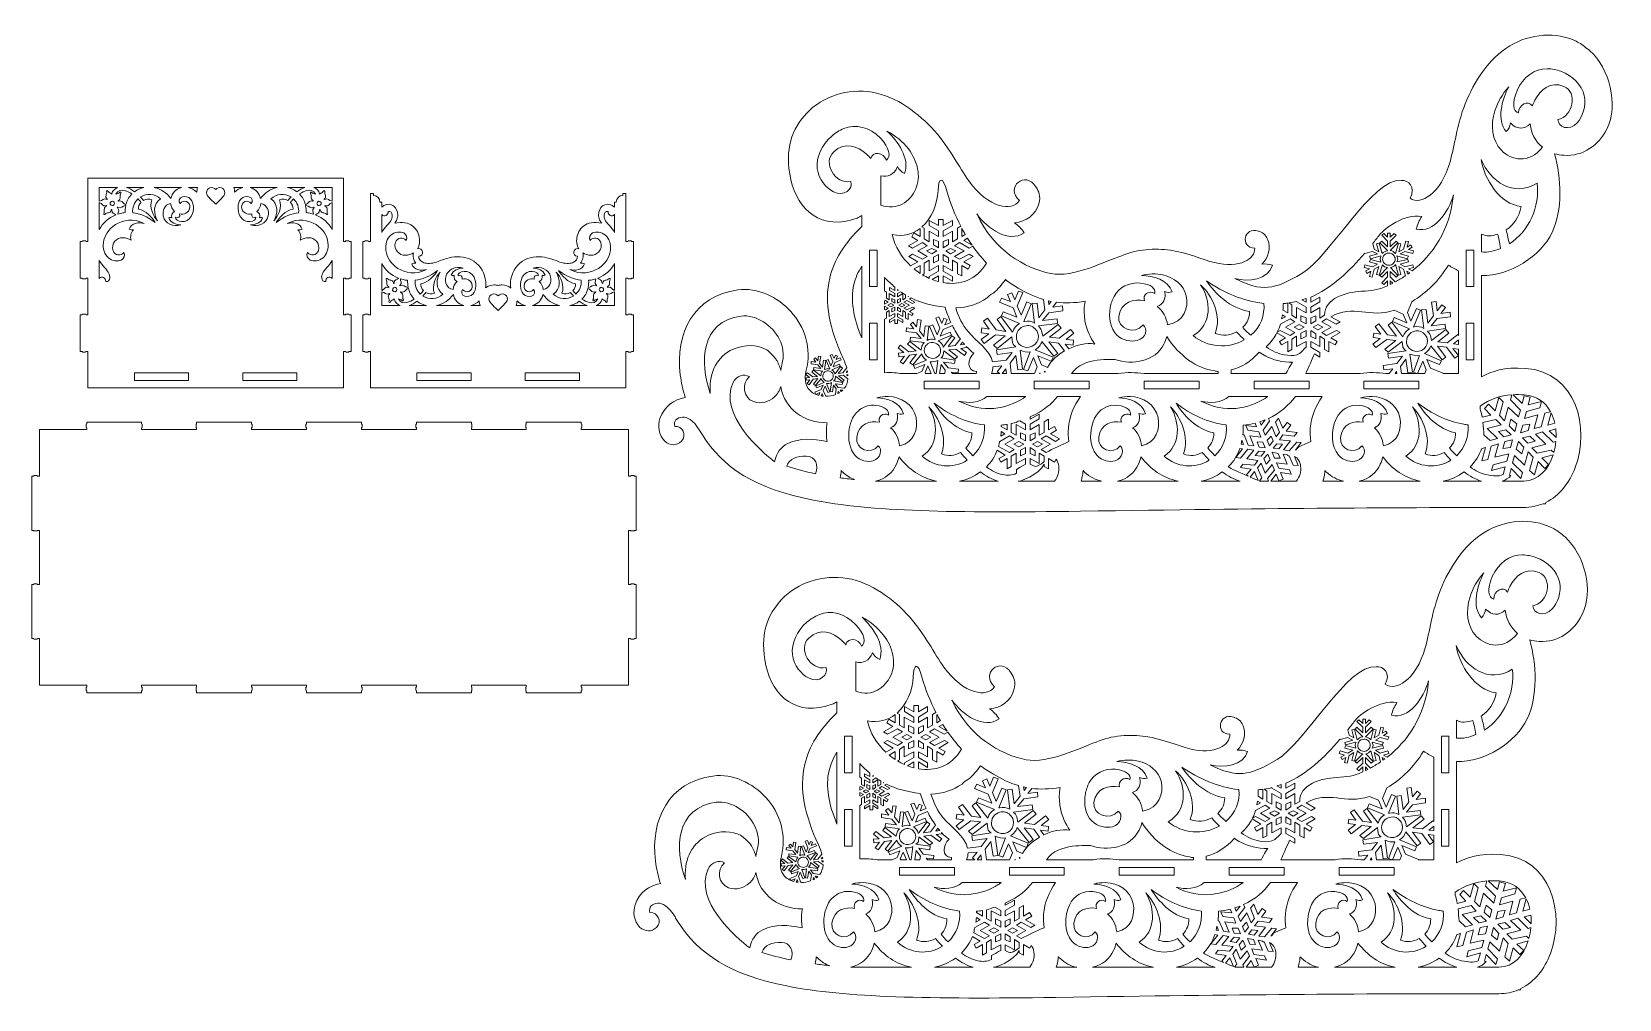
# Model space of a CAD drawing. Header units: centimetres. Extents: x -37.2 to 46.1, y -22.8 to 27.9.
import ezdxf

# ---------------------------------------------------------------- set-up
doc = ezdxf.new("R2010")
doc.units = ezdxf.units.CM
doc.header["$MEASUREMENT"] = 0
doc.layers.add('layer 1', color=7, linetype='Continuous')

msp = doc.modelspace()

# ---------------------------------------------------------------- linework, layer by layer
at = {"layer": 'layer 1', "color": 142, "lineweight": 9}
for points, knots in [([(6.34529, 18.26492), (6.34529, 18.26492), (6.34529, 17.68909), (6.34529, 17.68909), (6.34529, 17.68909), (5.42365, 16.81187), (4.8893, 15.93246), (4.66642, 14.9922), (4.66642, 14.9922), (4.35623, 13.68351), (4.66171, 12.3348), (5.37622, 10.77022), (5.37622, 10.77022), (5.45634, 10.59479), (5.51526, 10.43245), (5.55557, 10.28282), (5.55557, 10.28282), (5.55557, 10.28282), (5.35041, 10.01555), (5.35041, 10.01555), (5.35041, 10.01555), (5.35041, 10.01555), (5.11395, 9.98011), (5.11395, 9.98011), (5.11395, 9.98011), (5.11395, 9.98011), (5.33173, 10.27465), (5.33173, 10.27465), (5.33173, 10.27465), (5.33173, 10.27465), (5.2374, 10.35058), (5.2374, 10.35058), (5.2374, 10.35058), (5.2374, 10.35058), (4.94368, 9.96172), (4.94368, 9.96172), (4.94368, 9.96172), (4.90649, 10.05125), (4.89128, 10.10443), (4.77479, 10.17936), (4.77479, 10.17936), (4.77479, 10.17936), (5.22106, 10.36472), (5.22106, 10.36472), (5.22106, 10.36472), (5.22106, 10.36472), (5.17657, 10.47183), (5.17657, 10.47183), (5.17657, 10.47183), (5.17657, 10.47183), (4.84002, 10.33727), (4.84002, 10.33727), (4.84002, 10.33727), (4.84002, 10.33727), (4.93394, 10.56465), (4.93394, 10.56465), (4.93394, 10.56465), (4.93394, 10.56465), (5.2731, 10.70553), (5.2731, 10.70553), (5.2731, 10.70553), (5.2731, 10.70553), (5.21969, 10.80893), (5.21969, 10.80893), (5.21969, 10.80893), (5.21969, 10.80893), (4.99916, 10.72255), (4.99916, 10.72255), (4.99916, 10.72255), (4.99916, 10.72255), (5.07222, 10.89942), (5.07222, 10.89942), (5.07222, 10.89942), (5.07222, 10.89942), (4.96484, 10.94377), (4.96484, 10.94377), (4.96484, 10.94377), (4.96484, 10.94377), (4.89178, 10.76692), (4.89178, 10.76692), (4.89178, 10.76692), (4.89178, 10.76692), (4.79649, 10.98373), (4.79649, 10.98373), (4.79649, 10.98373), (4.79649, 10.98373), (4.68568, 10.94817), (4.68568, 10.94817), (4.68568, 10.94817), (4.68568, 10.94817), (4.82656, 10.60901), (4.82656, 10.60901), (4.82656, 10.60901), (4.82656, 10.60901), (4.73264, 10.38162), (4.73264, 10.38162), (4.73264, 10.38162), (4.73264, 10.38162), (4.58915, 10.71446), (4.58915, 10.71446), (4.58915, 10.71446), (4.58915, 10.71446), (4.48205, 10.66998), (4.48205, 10.66998), (4.48205, 10.66998), (4.48205, 10.66998), (4.66741, 10.22371), (4.66741, 10.22371), (4.66741, 10.22371), (4.66741, 10.22371), (4.64585, 10.22522), (4.64585, 10.22522), (4.64585, 10.22522), (4.56063, 10.24563), (4.47673, 10.23346), (4.39416, 10.18869), (4.39416, 10.18869), (4.39416, 10.18869), (4.45417, 10.6741), (4.45417, 10.6741), (4.45417, 10.6741), (4.45417, 10.6741), (4.33375, 10.68687), (4.33375, 10.68687), (4.33375, 10.68687), (4.33375, 10.68687), (4.2865, 10.32189), (4.2865, 10.32189), (4.2865, 10.32189), (4.2865, 10.32189), (4.13766, 10.51647), (4.13766, 10.51647), (4.13766, 10.51647), (4.13766, 10.51647), (4.19122, 10.87883), (4.19122, 10.87883), (4.19122, 10.87883), (4.19122, 10.87883), (4.0734, 10.89792), (4.0734, 10.89792), (4.0734, 10.89792), (4.0734, 10.89792), (4.03894, 10.65336), (4.03894, 10.65336), (4.03894, 10.65336), (4.03894, 10.65336), (3.91756, 10.80702), (3.91756, 10.80702), (3.91756, 10.80702), (3.91756, 10.80702), (3.82789, 10.73315), (3.82789, 10.73315), (3.82789, 10.73315), (3.82789, 10.73315), (3.94295, 10.58211), (3.94295, 10.58211), (3.94295, 10.58211), (3.94295, 10.58211), (3.6984, 10.61656), (3.6984, 10.61656), (3.6984, 10.61656), (3.6984, 10.61656), (3.69195, 10.49354), (3.69195, 10.49354), (3.69195, 10.49354), (3.69195, 10.49354), (4.04168, 10.44521), (4.04168, 10.44521), (4.04168, 10.44521), (4.04168, 10.44521), (4.19945, 10.25433), (4.19945, 10.25433), (4.19945, 10.25433), (4.19945, 10.25433), (3.83188, 10.29526), (3.83188, 10.29526), (3.83188, 10.29526), (3.83188, 10.29526), (3.8217, 10.18115), (3.8217, 10.18115), (3.8217, 10.18115), (3.8217, 10.18115), (4.29818, 10.11744), (4.29818, 10.11744), (4.29818, 10.11744), (4.28075, 10.07527), (4.24021, 10.06608), (4.22074, 10.00154), (4.22074, 10.00154), (4.22074, 10.00154), (4.19382, 9.86478), (4.19382, 9.86478), (4.19382, 9.86478), (4.19382, 9.86478), (3.81127, 10.15588), (3.81127, 10.15588), (3.81127, 10.15588), (3.81127, 10.15588), (3.73534, 10.06155), (3.73534, 10.06155), (3.73534, 10.06155), (3.73534, 10.06155), (4.02726, 9.83746), (4.02726, 9.83746), (4.02726, 9.83746), (4.02726, 9.83746), (3.77818, 9.80725), (3.77818, 9.80725), (3.77818, 9.80725), (3.77818, 9.80725), (3.49889, 10.02613), (3.49889, 10.02613), (3.49889, 10.02613), (3.49889, 10.02613), (3.41663, 9.93441), (3.41663, 9.93441), (3.41663, 9.93441), (3.41663, 9.93441), (3.61161, 9.77993), (3.61161, 9.77993), (3.61161, 9.77993), (3.61161, 9.77993), (3.4261, 9.76044), (3.4261, 9.76044), (3.4261, 9.76044), (3.4261, 9.76044), (3.4349, 9.6385), (3.4349, 9.6385), (3.4349, 9.6385), (3.4349, 9.6385), (3.62933, 9.66169), (3.62933, 9.66169), (3.62933, 9.66169), (3.62933, 9.66169), (3.48377, 9.47043), (3.48377, 9.47043), (3.48377, 9.47043), (3.48377, 9.47043), (3.58072, 9.40081), (3.58072, 9.40081), (3.58072, 9.40081), (3.58072, 9.40081), (3.79588, 9.68903), (3.79588, 9.68903), (3.79588, 9.68903), (3.79588, 9.68903), (4.03865, 9.72184), (4.03865, 9.72184), (4.03865, 9.72184), (4.03865, 9.72184), (3.81457, 9.42992), (3.81457, 9.42992), (3.81457, 9.42992), (3.81457, 9.42992), (3.9115, 9.3603), (3.9115, 9.3603), (3.9115, 9.3603), (3.9115, 9.3603), (4.21263, 9.73132), (4.21263, 9.73132), (4.21263, 9.73132), (4.23954, 9.64133), (4.2946, 9.57176), (4.37781, 9.52259), (4.37781, 9.52259), (4.37781, 9.52259), (3.93155, 9.33723), (3.93155, 9.33723), (3.93155, 9.33723), (3.93155, 9.33723), (3.97865, 9.23645), (3.97865, 9.23645), (3.97865, 9.23645), (3.97865, 9.23645), (4.3152, 9.37101), (4.3152, 9.37101), (4.3152, 9.37101), (4.3152, 9.37101), (4.22127, 9.14361), (4.22127, 9.14361), (4.22127, 9.14361), (4.22127, 9.14361), (3.88299, 9.00484), (3.88299, 9.00484), (3.88299, 9.00484), (3.88299, 9.00484), (3.93118, 8.89691), (3.93118, 8.89691), (3.93118, 8.89691), (3.84336, 8.93436), (3.76167, 8.98186), (3.68884, 9.03943), (3.68884, 9.03943), (3.43358, 9.24116), (3.29662, 9.61235), (3.4365, 10.16774), (3.4365, 10.16774), (3.72024, 11.29429), (3.37533, 12.41908), (2.61858, 13.24735), (2.61858, 13.24735), (1.93117, 13.99973), (0.88203, 14.5159), (-0.15267, 14.37279), (-0.15267, 14.37279), (-2.47336, 14.05183), (-3.43843, 12.11097), (-3.16833, 9.91349), (-3.16833, 9.91349), (-3.12065, 9.52557), (-3.03487, 9.12806), (-2.91278, 8.72882), (-2.91278, 8.72882), (-3.49082, 8.62712), (-4.02524, 8.26655), (-4.23759, 7.62152), (-4.23759, 7.62152), (-4.35551, 7.26088), (-4.30947, 6.76121), (-3.98022, 6.4355), (-3.98022, 6.4355), (-3.70778, 6.20258), (-3.37202, 6.18113), (-3.10872, 6.4355), (-3.10872, 6.4355), (-2.81611, 6.73772), (-3.0496, 7.26088), (-3.45645, 7.20952), (-3.45645, 7.20952), (-3.54717, 7.51711), (-3.34222, 7.67424), (-3.05228, 7.70241), (-3.05228, 7.70241), (-2.80782, 7.72318), (-2.5024, 7.54584), (-2.17586, 7.03732), (-2.17586, 7.03732), (-2.13307, 6.96284), (-2.0891, 6.88965), (-2.04427, 6.8164), (-2.04427, 6.8164), (-0.92369, 5.00669), (0.79318, 3.94578), (3.7249, 3.36175), (3.7249, 3.36175), (6.78392, 2.75236), (11.21704, 2.66652), (17.81268, 2.76524), (17.81268, 2.76524), (27.92073, 2.91653), (32.99509, 2.95866), (41.05716, 2.95866), (41.05716, 2.95866), (41.43, 2.95866), (41.77141, 3.03074), (42.07961, 3.16075), (42.07961, 3.16075), (42.07961, 3.16075), (42.1965, 3.1605), (42.1965, 3.1605), (42.1965, 3.1605), (42.1965, 3.17643), (42.20372, 3.19783), (42.21738, 3.22389), (42.21738, 3.22389), (42.93439, 3.57803), (43.45774, 4.25477), (43.76243, 5.05722), (43.76243, 5.05722), (44.55039, 7.13241), (43.81695, 10.07302), (41.16101, 10.25375), (41.16101, 10.25375), (39.99448, 10.33312), (39.41031, 10.10148), (38.8453, 9.81339), (38.8453, 9.81339), (38.8453, 9.81339), (38.8453, 15.12829), (38.8453, 15.12829), (38.8453, 15.12829), (40.32642, 15.08295), (41.96954, 16.15913), (42.54441, 17.37601), (42.54441, 17.37601), (43.11451, 18.58282), (43.03947, 20.22134), (42.67749, 21.51522), (42.67749, 21.51522), (42.83569, 21.46527), (43.00168, 21.43839), (43.17053, 21.43266), (43.17053, 21.43266), (44.17062, 21.35828), (44.99129, 21.97082), (45.41402, 22.80462), (45.41402, 22.80462), (46.06952, 24.09751), (45.54192, 25.99031), (44.5301, 26.90869), (44.5301, 26.90869), (44.47828, 26.95459), (44.42582, 26.99675), (44.37251, 27.0364), (44.37251, 27.0364), (44.19871, 27.18191), (44.00886, 27.30879), (43.80654, 27.40703), (43.80654, 27.40703), (42.78798, 27.90899), (41.41176, 27.825), (40.32522, 27.16692), (40.32522, 27.16692), (39.23892, 26.50923), (38.44522, 25.27568), (37.99297, 24.12877), (37.99297, 24.12877), (37.5415, 22.98326), (37.43725, 21.92081), (37.19618, 21.09188), (37.19618, 21.09188), (36.95416, 20.26114), (36.58205, 19.66565), (36.15155, 19.33904), (36.15155, 19.33904), (35.79168, 19.05925), (35.39493, 18.97464), (35.10192, 19.18465), (35.10192, 19.18465), (35.10192, 19.18465), (35.102, 19.1848), (35.102, 19.1848), (35.102, 19.1848), (35.4088, 19.76006), (35.01652, 20.14639), (34.62756, 20.10716), (34.62756, 20.10716), (33.13302, 20.26268), (30.90408, 16.11245), (29.43091, 15.23822), (29.43091, 15.23822), (27.94548, 14.35671), (27.34162, 14.26529), (25.91513, 14.9618), (25.91513, 14.9618), (26.61626, 14.78393), (27.6611, 14.89493), (27.88713, 15.66616), (27.88713, 15.66616), (27.70215, 15.72308), (27.52501, 15.74122), (27.33263, 15.72308), (27.33263, 15.72308), (27.6779, 16.0692), (27.82024, 16.56313), (27.64585, 17.00014), (27.64585, 17.00014), (27.52052, 17.3142), (27.35287, 17.38496), (27.14455, 17.45725), (27.14455, 17.45725), (26.39277, 17.7181), (26.15014, 16.57896), (26.95372, 16.56793), (26.95372, 16.56793), (26.9721, 16.26625), (26.75506, 16.00799), (26.42507, 15.85644), (26.42507, 15.85644), (26.03561, 15.67184), (25.49364, 15.63982), (24.85038, 15.79956), (24.85038, 15.79956), (24.20872, 15.95926), (23.46964, 16.315), (22.53471, 16.44839), (22.53471, 16.44839), (21.7178, 16.5648), (20.7518, 16.5162), (19.93848, 16.14741), (19.93848, 16.14741), (19.93848, 16.14741), (19.93811, 16.14729), (19.93811, 16.14729), (19.93811, 16.14729), (19.12299, 15.88293), (17.42645, 14.9971), (16.26531, 15.22897), (16.26531, 15.22897), (14.888, 15.50712), (13.25756, 16.44893), (12.37613, 18.35367), (12.37613, 18.35367), (12.93403, 17.57998), (14.05045, 16.79854), (14.85834, 17.36774), (14.85834, 17.36774), (14.71874, 17.58174), (14.55747, 17.75073), (14.35364, 17.89689), (14.35364, 17.89689), (14.95712, 17.94439), (15.4722, 18.31097), (15.6311, 18.89148), (15.6311, 18.89148), (15.74529, 19.30869), (15.63329, 19.52159), (15.48228, 19.77065), (15.48228, 19.77065), (14.93728, 20.6695), (13.83409, 19.75098), (14.61966, 19.05475), (14.61966, 19.05475), (14.40916, 18.74102), (13.99898, 18.67096), (13.55807, 18.80268), (13.55807, 18.80268), (13.03336, 18.95244), (12.47362, 19.38302), (11.95916, 20.08945), (11.95916, 20.08945), (11.44626, 20.79447), (10.9857, 21.77627), (10.1631, 22.70543), (10.1631, 22.70543), (9.33929, 23.63564), (8.15778, 24.51883), (6.89024, 24.7367), (6.89024, 24.7367), (5.62232, 24.95484), (4.27057, 24.51044), (3.46145, 23.63912), (3.46145, 23.63912), (2.68496, 22.81236), (2.27498, 21.78111), (2.62761, 20.16437), (2.62761, 20.16437), (2.98024, 18.54761), (4.24853, 17.44434), (6.09914, 18.13734), (6.09914, 18.13734), (6.18425, 18.17445), (6.26657, 18.21698), (6.34529, 18.26492)], [0, 0, 0, 0, 0.00729927, 0.00729927, 0.00729927, 0.00729927, 0.01459854, 0.01459854, 0.01459854, 0.01459854, 0.02189781, 0.02189781, 0.02189781, 0.02189781, 0.02919708, 0.02919708, 0.02919708, 0.02919708, 0.03649635, 0.03649635, 0.03649635, 0.03649635, 0.04379562, 0.04379562, 0.04379562, 0.04379562, 0.05109489, 0.05109489, 0.05109489, 0.05109489, 0.05839416, 0.05839416, 0.05839416, 0.05839416, 0.06569343, 0.06569343, 0.06569343, 0.06569343, 0.0729927, 0.0729927, 0.0729927, 0.0729927, 0.08029197, 0.08029197, 0.08029197, 0.08029197, 0.08759124, 0.08759124, 0.08759124, 0.08759124, 0.09489051, 0.09489051, 0.09489051, 0.09489051, 0.10218978, 0.10218978, 0.10218978, 0.10218978, 0.10948905, 0.10948905, 0.10948905, 0.10948905, 0.11678832, 0.11678832, 0.11678832, 0.11678832, 0.12408759, 0.12408759, 0.12408759, 0.12408759, 0.13138686, 0.13138686, 0.13138686, 0.13138686, 0.13868613, 0.13868613, 0.13868613, 0.13868613, 0.1459854, 0.1459854, 0.1459854, 0.1459854, 0.15328467, 0.15328467, 0.15328467, 0.15328467, 0.16058394, 0.16058394, 0.16058394, 0.16058394, 0.16788321, 0.16788321, 0.16788321, 0.16788321, 0.17518248, 0.17518248, 0.17518248, 0.17518248, 0.18248175, 0.18248175, 0.18248175, 0.18248175, 0.18978102, 0.18978102, 0.18978102, 0.18978102, 0.19708029, 0.19708029, 0.19708029, 0.19708029, 0.20437956, 0.20437956, 0.20437956, 0.20437956, 0.21167883, 0.21167883, 0.21167883, 0.21167883, 0.2189781, 0.2189781, 0.2189781, 0.2189781, 0.22627737, 0.22627737, 0.22627737, 0.22627737, 0.23357664, 0.23357664, 0.23357664, 0.23357664, 0.24087591, 0.24087591, 0.24087591, 0.24087591, 0.24817518, 0.24817518, 0.24817518, 0.24817518, 0.25547445, 0.25547445, 0.25547445, 0.25547445, 0.26277372, 0.26277372, 0.26277372, 0.26277372, 0.27007299, 0.27007299, 0.27007299, 0.27007299, 0.27737226, 0.27737226, 0.27737226, 0.27737226, 0.28467153, 0.28467153, 0.28467153, 0.28467153, 0.2919708, 0.2919708, 0.2919708, 0.2919708, 0.29927007, 0.29927007, 0.29927007, 0.29927007, 0.30656934, 0.30656934, 0.30656934, 0.30656934, 0.31386861, 0.31386861, 0.31386861, 0.31386861, 0.32116788, 0.32116788, 0.32116788, 0.32116788, 0.32846715, 0.32846715, 0.32846715, 0.32846715, 0.33576642, 0.33576642, 0.33576642, 0.33576642, 0.34306569, 0.34306569, 0.34306569, 0.34306569, 0.35036496, 0.35036496, 0.35036496, 0.35036496, 0.35766423, 0.35766423, 0.35766423, 0.35766423, 0.3649635, 0.3649635, 0.3649635, 0.3649635, 0.37226277, 0.37226277, 0.37226277, 0.37226277, 0.37956204, 0.37956204, 0.37956204, 0.37956204, 0.38686131, 0.38686131, 0.38686131, 0.38686131, 0.39416058, 0.39416058, 0.39416058, 0.39416058, 0.40145985, 0.40145985, 0.40145985, 0.40145985, 0.40875912, 0.40875912, 0.40875912, 0.40875912, 0.41605839, 0.41605839, 0.41605839, 0.41605839, 0.42335766, 0.42335766, 0.42335766, 0.42335766, 0.43065693, 0.43065693, 0.43065693, 0.43065693, 0.4379562, 0.4379562, 0.4379562, 0.4379562, 0.44525547, 0.44525547, 0.44525547, 0.44525547, 0.45255474, 0.45255474, 0.45255474, 0.45255474, 0.45985401, 0.45985401, 0.45985401, 0.45985401, 0.46715328, 0.46715328, 0.46715328, 0.46715328, 0.47445255, 0.47445255, 0.47445255, 0.47445255, 0.48175182, 0.48175182, 0.48175182, 0.48175182, 0.48905109, 0.48905109, 0.48905109, 0.48905109, 0.49635036, 0.49635036, 0.49635036, 0.49635036, 0.50364964, 0.50364964, 0.50364964, 0.50364964, 0.51094891, 0.51094891, 0.51094891, 0.51094891, 0.51824818, 0.51824818, 0.51824818, 0.51824818, 0.52554745, 0.52554745, 0.52554745, 0.52554745, 0.53284672, 0.53284672, 0.53284672, 0.53284672, 0.54014599, 0.54014599, 0.54014599, 0.54014599, 0.54744526, 0.54744526, 0.54744526, 0.54744526, 0.55474453, 0.55474453, 0.55474453, 0.55474453, 0.5620438, 0.5620438, 0.5620438, 0.5620438, 0.56934307, 0.56934307, 0.56934307, 0.56934307, 0.57664234, 0.57664234, 0.57664234, 0.57664234, 0.58394161, 0.58394161, 0.58394161, 0.58394161, 0.59124088, 0.59124088, 0.59124088, 0.59124088, 0.59854015, 0.59854015, 0.59854015, 0.59854015, 0.60583942, 0.60583942, 0.60583942, 0.60583942, 0.61313869, 0.61313869, 0.61313869, 0.61313869, 0.62043796, 0.62043796, 0.62043796, 0.62043796, 0.62773723, 0.62773723, 0.62773723, 0.62773723, 0.6350365, 0.6350365, 0.6350365, 0.6350365, 0.64233577, 0.64233577, 0.64233577, 0.64233577, 0.64963504, 0.64963504, 0.64963504, 0.64963504, 0.65693431, 0.65693431, 0.65693431, 0.65693431, 0.66423358, 0.66423358, 0.66423358, 0.66423358, 0.67153285, 0.67153285, 0.67153285, 0.67153285, 0.67883212, 0.67883212, 0.67883212, 0.67883212, 0.68613139, 0.68613139, 0.68613139, 0.68613139, 0.69343066, 0.69343066, 0.69343066, 0.69343066, 0.70072993, 0.70072993, 0.70072993, 0.70072993, 0.7080292, 0.7080292, 0.7080292, 0.7080292, 0.71532847, 0.71532847, 0.71532847, 0.71532847, 0.72262774, 0.72262774, 0.72262774, 0.72262774, 0.72992701, 0.72992701, 0.72992701, 0.72992701, 0.73722628, 0.73722628, 0.73722628, 0.73722628, 0.74452555, 0.74452555, 0.74452555, 0.74452555, 0.75182482, 0.75182482, 0.75182482, 0.75182482, 0.75912409, 0.75912409, 0.75912409, 0.75912409, 0.76642336, 0.76642336, 0.76642336, 0.76642336, 0.77372263, 0.77372263, 0.77372263, 0.77372263, 0.7810219, 0.7810219, 0.7810219, 0.7810219, 0.78832117, 0.78832117, 0.78832117, 0.78832117, 0.79562044, 0.79562044, 0.79562044, 0.79562044, 0.80291971, 0.80291971, 0.80291971, 0.80291971, 0.81021898, 0.81021898, 0.81021898, 0.81021898, 0.81751825, 0.81751825, 0.81751825, 0.81751825, 0.82481752, 0.82481752, 0.82481752, 0.82481752, 0.83211679, 0.83211679, 0.83211679, 0.83211679, 0.83941606, 0.83941606, 0.83941606, 0.83941606, 0.84671533, 0.84671533, 0.84671533, 0.84671533, 0.8540146, 0.8540146, 0.8540146, 0.8540146, 0.86131387, 0.86131387, 0.86131387, 0.86131387, 0.86861314, 0.86861314, 0.86861314, 0.86861314, 0.87591241, 0.87591241, 0.87591241, 0.87591241, 0.88321168, 0.88321168, 0.88321168, 0.88321168, 0.89051095, 0.89051095, 0.89051095, 0.89051095, 0.89781022, 0.89781022, 0.89781022, 0.89781022, 0.90510949, 0.90510949, 0.90510949, 0.90510949, 0.91240876, 0.91240876, 0.91240876, 0.91240876, 0.91970803, 0.91970803, 0.91970803, 0.91970803, 0.9270073, 0.9270073, 0.9270073, 0.9270073, 0.93430657, 0.93430657, 0.93430657, 0.93430657, 0.94160584, 0.94160584, 0.94160584, 0.94160584, 0.94890511, 0.94890511, 0.94890511, 0.94890511, 0.95620438, 0.95620438, 0.95620438, 0.95620438, 0.96350365, 0.96350365, 0.96350365, 0.96350365, 0.97080292, 0.97080292, 0.97080292, 0.97080292, 0.97810219, 0.97810219, 0.97810219, 0.97810219, 0.98540146, 0.98540146, 0.98540146, 0.98540146, 1, 1, 1, 1]), ([(40.71526, 24.83258), (40.41996, 24.16136), (40.50709, 23.72254), (40.78913, 23.64997), (40.78913, 23.64997), (40.78294, 24.09217), (41.29243, 24.35303), (41.51269, 24.01827), (41.51269, 24.01827), (41.54845, 24.1171), (41.59008, 24.21703), (41.64093, 24.31611), (41.64093, 24.31611), (41.92569, 24.85908), (42.44969, 25.3376), (43.17078, 25.04357), (43.17078, 25.04357), (43.90322, 24.73957), (43.66234, 23.45669), (42.84647, 23.30202), (42.84647, 23.30202), (42.86007, 22.8938), (43.43848, 22.67915), (43.86093, 23.13775), (43.86093, 23.13775), (44.13194, 23.43037), (44.36658, 24.01883), (44.23566, 24.56351), (44.23566, 24.56351), (44.10914, 25.11263), (43.61896, 25.61273), (43.00002, 25.83666), (43.00002, 25.83666), (42.77706, 25.9167), (42.5385, 25.96231), (42.29287, 25.96812), (42.29287, 25.96812), (41.65132, 25.98693), (41.0185, 25.52857), (40.71526, 24.83258)], [0, 0, 0, 0, 0.09090909, 0.09090909, 0.09090909, 0.09090909, 0.18181818, 0.18181818, 0.18181818, 0.18181818, 0.27272727, 0.27272727, 0.27272727, 0.27272727, 0.36363636, 0.36363636, 0.36363636, 0.36363636, 0.45454545, 0.45454545, 0.45454545, 0.45454545, 0.54545455, 0.54545455, 0.54545455, 0.54545455, 0.63636364, 0.63636364, 0.63636364, 0.63636364, 0.72727273, 0.72727273, 0.72727273, 0.72727273, 0.81818182, 0.81818182, 0.81818182, 0.81818182, 1, 1, 1, 1]), ([(40.27218, 25.02665), (39.94904, 24.66311), (39.69181, 24.22414), (39.54784, 23.76848), (39.54784, 23.76848), (39.30961, 23.01287), (39.38539, 22.20839), (39.88879, 21.69127), (39.88879, 21.69127), (40.39279, 21.17786), (41.32795, 20.94411), (42.04195, 21.85151), (42.04195, 21.85151), (41.66555, 22.16275), (41.44928, 22.57799), (41.39935, 23.07301), (41.39935, 23.07301), (41.08385, 22.77752), (40.68747, 22.77918), (40.36802, 23.12904), (40.36802, 23.12904), (40.3397, 22.94149), (40.27455, 22.80248), (40.1431, 22.67), (40.1431, 22.67), (39.62613, 23.27969), (39.91493, 24.33488), (40.27218, 25.02665)], [0, 0, 0, 0, 0.125, 0.125, 0.125, 0.125, 0.25, 0.25, 0.25, 0.25, 0.375, 0.375, 0.375, 0.375, 0.5, 0.5, 0.5, 0.5, 0.625, 0.625, 0.625, 0.625, 0.75, 0.75, 0.75, 0.75, 1, 1, 1, 1]), ([(7.30688, 22.34335), (7.81845, 21.81063), (7.88349, 21.35543), (7.63692, 21.17805), (7.63692, 21.17805), (7.49291, 21.6056), (6.91455, 21.662), (6.8163, 21.25607), (6.8163, 21.25607), (6.7484, 21.33745), (6.67449, 21.41765), (6.59198, 21.49351), (6.59198, 21.49351), (6.13404, 21.90694), (5.46792, 22.16707), (4.87429, 21.60921), (4.87429, 21.60921), (4.27314, 21.0374), (4.93983, 19.89581), (5.77676, 20.05842), (5.77676, 20.05842), (5.90207, 19.66082), (5.41886, 19.23357), (4.85704, 19.51336), (4.85704, 19.51336), (4.49722, 19.69131), (4.07203, 20.16758), (4.0132, 20.74127), (4.0132, 20.74127), (3.94862, 21.31754), (4.25034, 21.98544), (4.76951, 22.43695), (4.76951, 22.43695), (4.95675, 22.59898), (5.17065, 22.73387), (5.40487, 22.83319), (5.40487, 22.83319), (6.01535, 23.09608), (6.77926, 22.89683), (7.30688, 22.34335)], [0, 0, 0, 0, 0.09090909, 0.09090909, 0.09090909, 0.09090909, 0.18181818, 0.18181818, 0.18181818, 0.18181818, 0.27272727, 0.27272727, 0.27272727, 0.27272727, 0.36363636, 0.36363636, 0.36363636, 0.36363636, 0.45454545, 0.45454545, 0.45454545, 0.45454545, 0.54545455, 0.54545455, 0.54545455, 0.54545455, 0.63636364, 0.63636364, 0.63636364, 0.63636364, 0.72727273, 0.72727273, 0.72727273, 0.72727273, 0.81818182, 0.81818182, 0.81818182, 0.81818182, 1, 1, 1, 1]), ([(7.34529, 18.82125), (7.34529, 18.82125), (7.34529, 20.35639), (7.34529, 20.35639), (7.34529, 20.35639), (7.71099, 20.25409), (8.04556, 20.41742), (8.2185, 20.83786), (8.2185, 20.83786), (8.30933, 20.66833), (8.41913, 20.55953), (8.59045, 20.48232), (8.59045, 20.48232), (8.88074, 21.26581), (8.24521, 22.17019), (7.66709, 22.69902), (7.66709, 22.69902), (8.10108, 22.47278), (8.49729, 22.14885), (8.79026, 21.76568), (8.79026, 21.76568), (9.27557, 21.13004), (9.47555, 20.3276), (9.1669, 19.63827), (9.1669, 19.63827), (8.88859, 19.02339), (8.20092, 18.49252), (7.34529, 18.82125)], [0, 0, 0, 0, 0.125, 0.125, 0.125, 0.125, 0.25, 0.25, 0.25, 0.25, 0.375, 0.375, 0.375, 0.375, 0.5, 0.5, 0.5, 0.5, 0.625, 0.625, 0.625, 0.625, 0.75, 0.75, 0.75, 0.75, 1, 1, 1, 1]), ([(41.7636, 19.97223), (40.53019, 19.19126), (39.30977, 20.06132), (38.82609, 21.20914), (38.82609, 21.20914), (38.99041, 20.19645), (39.79149, 18.86281), (40.92655, 18.74228), (40.92655, 18.74228), (40.80673, 18.18102), (40.57904, 17.82619), (40.13468, 17.51295), (40.13468, 17.51295), (40.20422, 17.25982), (40.2593, 17.01805), (40.30703, 16.78388), (40.30703, 16.78388), (41.32937, 17.44191), (41.92466, 18.74922), (41.7636, 19.97223)], [0, 0, 0, 0, 0.16666667, 0.16666667, 0.16666667, 0.16666667, 0.33333333, 0.33333333, 0.33333333, 0.33333333, 0.5, 0.5, 0.5, 0.5, 0.66666667, 0.66666667, 0.66666667, 0.66666667, 1, 1, 1, 1]), ([(-34.23367, 13.87683), (-34.23367, 13.87683), (-34.23367, 14.98754), (-34.23367, 14.98754), (-34.23367, 14.98754), (-34.23367, 14.98754), (-34.33367, 14.98754), (-34.33367, 14.98754), (-34.33367, 14.98754), (-34.33367, 14.96554), (-34.35167, 14.94754), (-34.37367, 14.94754), (-34.37367, 14.94754), (-34.37367, 14.94754), (-34.49367, 14.94754), (-34.49367, 14.94754), (-34.49367, 14.94754), (-34.51567, 14.94754), (-34.53367, 14.96554), (-34.53367, 14.98754), (-34.53367, 14.98754), (-34.53367, 14.98754), (-34.63367, 14.98754), (-34.63367, 14.98754), (-34.63367, 14.98754), (-34.63367, 14.98754), (-34.63367, 16.90754), (-34.63367, 16.90754), (-34.63367, 16.90754), (-34.63367, 16.90754), (-34.53367, 16.90754), (-34.53367, 16.90754), (-34.53367, 16.90754), (-34.53367, 16.92954), (-34.51567, 16.94754), (-34.49367, 16.94754), (-34.49367, 16.94754), (-34.49367, 16.94754), (-34.37367, 16.94754), (-34.37367, 16.94754), (-34.37367, 16.94754), (-34.35167, 16.94754), (-34.33367, 16.92954), (-34.33367, 16.90754), (-34.33367, 16.90754), (-34.33367, 16.90754), (-34.23367, 16.90754), (-34.23367, 16.90754), (-34.23367, 16.90754), (-34.23367, 16.90754), (-34.23367, 20.22754), (-34.23367, 20.22754), (-34.23367, 20.22754), (-29.31481, 20.22754), (-25.75252, 20.22754), (-20.83367, 20.22754), (-20.83367, 20.22754), (-20.83367, 20.22754), (-20.83367, 16.90754), (-20.83367, 16.90754), (-20.83367, 16.90754), (-20.83367, 16.90754), (-20.73367, 16.90754), (-20.73367, 16.90754), (-20.73367, 16.90754), (-20.73367, 16.92954), (-20.71567, 16.94754), (-20.69367, 16.94754), (-20.69367, 16.94754), (-20.69367, 16.94754), (-20.57367, 16.94754), (-20.57367, 16.94754), (-20.57367, 16.94754), (-20.55167, 16.94754), (-20.53367, 16.92954), (-20.53367, 16.90754), (-20.53367, 16.90754), (-20.53367, 16.90754), (-20.43367, 16.90754), (-20.43367, 16.90754), (-20.43367, 16.90754), (-20.43367, 16.90754), (-20.43367, 14.98754), (-20.43367, 14.98754), (-20.43367, 14.98754), (-20.43367, 14.98754), (-20.53367, 14.98754), (-20.53367, 14.98754), (-20.53367, 14.98754), (-20.53367, 14.96554), (-20.55167, 14.94754), (-20.57367, 14.94754), (-20.57367, 14.94754), (-20.57367, 14.94754), (-20.69367, 14.94754), (-20.69367, 14.94754), (-20.69367, 14.94754), (-20.71567, 14.94754), (-20.73367, 14.96554), (-20.73367, 14.98754), (-20.73367, 14.98754), (-20.73367, 14.98754), (-20.83367, 14.98754), (-20.83367, 14.98754), (-20.83367, 14.98754), (-20.83367, 14.98754), (-20.83367, 13.87683), (-20.83367, 13.87683), (-20.83367, 13.87683), (-20.83367, 13.87683), (-20.83367, 13.06754), (-20.83367, 13.06754), (-20.83367, 13.06754), (-20.83367, 13.06754), (-20.73367, 13.06754), (-20.73367, 13.06754), (-20.73367, 13.06754), (-20.73367, 13.08954), (-20.71567, 13.10754), (-20.69367, 13.10754), (-20.69367, 13.10754), (-20.69367, 13.10754), (-20.57367, 13.10754), (-20.57367, 13.10754), (-20.57367, 13.10754), (-20.55167, 13.10754), (-20.53367, 13.08954), (-20.53367, 13.06754), (-20.53367, 13.06754), (-20.53367, 13.06754), (-20.43367, 13.06754), (-20.43367, 13.06754), (-20.43367, 13.06754), (-20.43367, 13.06754), (-20.43367, 11.14754), (-20.43367, 11.14754), (-20.43367, 11.14754), (-20.43367, 11.14754), (-20.53367, 11.14754), (-20.53367, 11.14754), (-20.53367, 11.14754), (-20.53367, 11.12554), (-20.55167, 11.10754), (-20.57367, 11.10754), (-20.57367, 11.10754), (-20.57367, 11.10754), (-20.69367, 11.10754), (-20.69367, 11.10754), (-20.69367, 11.10754), (-20.71567, 11.10754), (-20.73367, 11.12554), (-20.73367, 11.14754), (-20.73367, 11.14754), (-20.73367, 11.14754), (-20.83367, 11.14754), (-20.83367, 11.14754), (-20.83367, 11.14754), (-20.83367, 11.14754), (-20.83367, 9.22754), (-20.83367, 9.22754), (-20.83367, 9.22754), (-20.83367, 9.22754), (-34.23367, 9.22754), (-34.23367, 9.22754), (-34.23367, 9.22754), (-34.23367, 9.22754), (-34.23367, 11.14754), (-34.23367, 11.14754), (-34.23367, 11.14754), (-34.23367, 11.14754), (-34.33367, 11.14754), (-34.33367, 11.14754), (-34.33367, 11.14754), (-34.33367, 11.12554), (-34.35167, 11.10754), (-34.37367, 11.10754), (-34.37367, 11.10754), (-34.37367, 11.10754), (-34.49367, 11.10754), (-34.49367, 11.10754), (-34.49367, 11.10754), (-34.51567, 11.10754), (-34.53367, 11.12554), (-34.53367, 11.14754), (-34.53367, 11.14754), (-34.53367, 11.14754), (-34.63367, 11.14754), (-34.63367, 11.14754), (-34.63367, 11.14754), (-34.63367, 11.14754), (-34.63367, 13.06754), (-34.63367, 13.06754), (-34.63367, 13.06754), (-34.63367, 13.06754), (-34.53367, 13.06754), (-34.53367, 13.06754), (-34.53367, 13.06754), (-34.53367, 13.08954), (-34.51567, 13.10754), (-34.49367, 13.10754), (-34.49367, 13.10754), (-34.49367, 13.10754), (-34.37367, 13.10754), (-34.37367, 13.10754), (-34.37367, 13.10754), (-34.35167, 13.10754), (-34.33367, 13.08954), (-34.33367, 13.06754), (-34.33367, 13.06754), (-34.33367, 13.06754), (-34.23367, 13.06754), (-34.23367, 13.06754), (-34.23367, 13.06754), (-34.23367, 13.06754), (-34.23367, 13.87683), (-34.23367, 13.87683)], [0, 0, 0, 0, 0.01818182, 0.01818182, 0.01818182, 0.01818182, 0.03636364, 0.03636364, 0.03636364, 0.03636364, 0.05454545, 0.05454545, 0.05454545, 0.05454545, 0.07272727, 0.07272727, 0.07272727, 0.07272727, 0.09090909, 0.09090909, 0.09090909, 0.09090909, 0.10909091, 0.10909091, 0.10909091, 0.10909091, 0.12727273, 0.12727273, 0.12727273, 0.12727273, 0.14545455, 0.14545455, 0.14545455, 0.14545455, 0.16363636, 0.16363636, 0.16363636, 0.16363636, 0.18181818, 0.18181818, 0.18181818, 0.18181818, 0.2, 0.2, 0.2, 0.2, 0.21818182, 0.21818182, 0.21818182, 0.21818182, 0.23636364, 0.23636364, 0.23636364, 0.23636364, 0.25454545, 0.25454545, 0.25454545, 0.25454545, 0.27272727, 0.27272727, 0.27272727, 0.27272727, 0.29090909, 0.29090909, 0.29090909, 0.29090909, 0.30909091, 0.30909091, 0.30909091, 0.30909091, 0.32727273, 0.32727273, 0.32727273, 0.32727273, 0.34545455, 0.34545455, 0.34545455, 0.34545455, 0.36363636, 0.36363636, 0.36363636, 0.36363636, 0.38181818, 0.38181818, 0.38181818, 0.38181818, 0.4, 0.4, 0.4, 0.4, 0.41818182, 0.41818182, 0.41818182, 0.41818182, 0.43636364, 0.43636364, 0.43636364, 0.43636364, 0.45454545, 0.45454545, 0.45454545, 0.45454545, 0.47272727, 0.47272727, 0.47272727, 0.47272727, 0.49090909, 0.49090909, 0.49090909, 0.49090909, 0.50909091, 0.50909091, 0.50909091, 0.50909091, 0.52727273, 0.52727273, 0.52727273, 0.52727273, 0.54545455, 0.54545455, 0.54545455, 0.54545455, 0.56363636, 0.56363636, 0.56363636, 0.56363636, 0.58181818, 0.58181818, 0.58181818, 0.58181818, 0.6, 0.6, 0.6, 0.6, 0.61818182, 0.61818182, 0.61818182, 0.61818182, 0.63636364, 0.63636364, 0.63636364, 0.63636364, 0.65454545, 0.65454545, 0.65454545, 0.65454545, 0.67272727, 0.67272727, 0.67272727, 0.67272727, 0.69090909, 0.69090909, 0.69090909, 0.69090909, 0.70909091, 0.70909091, 0.70909091, 0.70909091, 0.72727273, 0.72727273, 0.72727273, 0.72727273, 0.74545455, 0.74545455, 0.74545455, 0.74545455, 0.76363636, 0.76363636, 0.76363636, 0.76363636, 0.78181818, 0.78181818, 0.78181818, 0.78181818, 0.8, 0.8, 0.8, 0.8, 0.81818182, 0.81818182, 0.81818182, 0.81818182, 0.83636364, 0.83636364, 0.83636364, 0.83636364, 0.85454545, 0.85454545, 0.85454545, 0.85454545, 0.87272727, 0.87272727, 0.87272727, 0.87272727, 0.89090909, 0.89090909, 0.89090909, 0.89090909, 0.90909091, 0.90909091, 0.90909091, 0.90909091, 0.92727273, 0.92727273, 0.92727273, 0.92727273, 0.94545455, 0.94545455, 0.94545455, 0.94545455, 0.96363636, 0.96363636, 0.96363636, 0.96363636, 1, 1, 1, 1]), ([(10.6228, 18.06419), (10.6228, 18.06419), (10.62281, 17.74439), (10.62281, 17.74439), (10.62281, 17.74439), (10.62281, 17.74439), (11.10251, 18.01089), (11.10251, 18.01089), (11.10251, 18.01089), (11.10251, 18.01089), (11.10251, 17.75505), (11.10251, 17.75505), (11.10251, 17.75505), (11.10251, 17.75505), (10.6228, 17.46721), (10.6228, 17.46721), (10.6228, 17.46721), (10.6228, 17.46721), (10.6228, 17.17939), (10.6228, 17.17939), (10.6228, 17.17939), (10.6228, 17.17939), (11.10252, 17.45656), (11.10252, 17.45656), (11.10252, 17.45656), (11.10252, 17.45656), (11.10251, 16.89156), (11.10251, 16.89156), (11.10251, 16.89156), (11.10251, 16.89156), (11.35833, 17.04081), (11.35833, 17.04081), (11.35833, 17.04081), (11.35833, 17.04081), (11.35833, 17.60579), (11.35833, 17.60579), (11.35833, 17.60579), (11.35833, 17.60579), (11.54107, 17.70546), (11.54107, 17.70546), (11.54107, 17.70546), (11.24367, 18.28185), (11.00589, 18.8859), (10.81804, 19.49769), (10.81804, 19.49769), (10.61169, 20.42405), (10.35152, 20.23975), (10.35222, 19.58023), (10.35222, 19.58023), (10.30956, 18.85528), (10.01274, 18.12589), (9.50276, 17.67658), (9.50276, 17.67658), (9.50276, 17.67658), (9.62075, 17.6058), (9.62075, 17.6058), (9.62075, 17.6058), (9.62075, 17.6058), (9.62075, 17.04081), (9.62075, 17.04081), (9.62075, 17.04081), (9.62075, 17.04081), (9.87658, 16.89156), (9.87658, 16.89156), (9.87658, 16.89156), (9.87658, 16.89156), (9.87658, 17.45656), (9.87658, 17.45656), (9.87658, 17.45656), (9.87658, 17.45656), (10.37761, 17.17939), (10.37761, 17.17939), (10.37761, 17.17939), (10.37761, 17.17939), (10.37761, 17.46722), (10.37761, 17.46722), (10.37761, 17.46722), (10.37761, 17.46722), (9.88724, 17.75504), (9.88724, 17.75504), (9.88724, 17.75504), (9.88724, 17.75504), (9.88724, 18.01089), (9.88724, 18.01089), (9.88724, 18.01089), (9.88724, 18.01089), (10.37761, 17.74439), (10.37761, 17.74439), (10.37761, 17.74439), (10.37761, 17.74439), (10.37761, 18.06419), (10.37761, 18.06419), (10.37761, 18.06419), (10.37761, 18.06419), (10.6228, 18.06419), (10.6228, 18.06419)], [0, 0, 0, 0, 0.04, 0.04, 0.04, 0.04, 0.08, 0.08, 0.08, 0.08, 0.12, 0.12, 0.12, 0.12, 0.16, 0.16, 0.16, 0.16, 0.2, 0.2, 0.2, 0.2, 0.24, 0.24, 0.24, 0.24, 0.28, 0.28, 0.28, 0.28, 0.32, 0.32, 0.32, 0.32, 0.36, 0.36, 0.36, 0.36, 0.4, 0.4, 0.4, 0.4, 0.44, 0.44, 0.44, 0.44, 0.48, 0.48, 0.48, 0.48, 0.52, 0.52, 0.52, 0.52, 0.56, 0.56, 0.56, 0.56, 0.6, 0.6, 0.6, 0.6, 0.64, 0.64, 0.64, 0.64, 0.68, 0.68, 0.68, 0.68, 0.72, 0.72, 0.72, 0.72, 0.76, 0.76, 0.76, 0.76, 0.8, 0.8, 0.8, 0.8, 0.84, 0.84, 0.84, 0.84, 0.88, 0.88, 0.88, 0.88, 0.92, 0.92, 0.92, 0.92, 1, 1, 1, 1]), ([(-33.63731, 19.73633), (-33.31723, 19.73633), (-32.99774, 19.73633), (-32.67828, 19.73633), (-32.67828, 19.73633), (-32.81634, 19.69374), (-32.93887, 19.59705), (-32.98515, 19.39995), (-32.98515, 19.39995), (-33.06064, 19.48411), (-33.11964, 19.44369), (-33.19946, 19.57183), (-33.19946, 19.57183), (-33.22237, 19.6072), (-33.26973, 19.58798), (-33.25957, 19.546), (-33.25957, 19.546), (-33.21137, 19.35416), (-33.38537, 19.29173), (-33.22113, 19.1309), (-33.22113, 19.1309), (-33.20607, 19.116), (-33.22113, 19.09432), (-33.23974, 19.10461), (-33.23974, 19.10461), (-33.43665, 19.21446), (-33.45446, 19.04486), (-33.63731, 19.02944), (-33.63731, 19.02944), (-33.63731, 19.02944), (-33.63731, 19.73633), (-33.63731, 19.73633)], [0, 0, 0, 0, 0.11111111, 0.11111111, 0.11111111, 0.11111111, 0.22222222, 0.22222222, 0.22222222, 0.22222222, 0.33333333, 0.33333333, 0.33333333, 0.33333333, 0.44444444, 0.44444444, 0.44444444, 0.44444444, 0.55555556, 0.55555556, 0.55555556, 0.55555556, 0.66666667, 0.66666667, 0.66666667, 0.66666667, 0.77777778, 0.77777778, 0.77777778, 0.77777778, 1, 1, 1, 1]), ([(-32.23858, 18.84511), (-32.25425, 18.8653), (-32.32286, 18.85444), (-32.39894, 18.95257), (-32.39894, 18.95257), (-32.46504, 19.03667), (-32.52931, 19.05711), (-32.63202, 19.02821), (-32.63202, 19.02821), (-32.65308, 19.02282), (-32.66322, 19.04804), (-32.64461, 19.05834), (-32.64461, 19.05834), (-32.44757, 19.17), (-32.59612, 19.28472), (-32.50534, 19.45161), (-32.50534, 19.45161), (-32.48427, 19.48943), (-32.52638, 19.52079), (-32.55574, 19.49066), (-32.55574, 19.49066), (-32.63982, 19.40663), (-32.70641, 19.42335), (-32.76345, 19.39995), (-32.76345, 19.39995), (-32.67352, 19.60966), (-32.47288, 19.61442), (-32.31377, 19.58321), (-32.31377, 19.58321), (-32.17202, 19.55554), (-32.06394, 19.49911), (-31.93004, 19.40179), (-31.93004, 19.40179), (-32.09038, 19.24082), (-32.18339, 19.06558), (-32.23858, 18.84511)], [0, 0, 0, 0, 0.1, 0.1, 0.1, 0.1, 0.2, 0.2, 0.2, 0.2, 0.3, 0.3, 0.3, 0.3, 0.4, 0.4, 0.4, 0.4, 0.5, 0.5, 0.5, 0.5, 0.6, 0.6, 0.6, 0.6, 0.7, 0.7, 0.7, 0.7, 0.8, 0.8, 0.8, 0.8, 1, 1, 1, 1]), ([(-32.20677, 19.73633), (-31.90482, 19.73633), (-31.60148, 19.73633), (-31.29816, 19.73633), (-31.29816, 19.73633), (-31.48019, 19.69852), (-31.63808, 19.63118), (-31.78952, 19.52187), (-31.78952, 19.52187), (-31.918, 19.61793), (-32.05965, 19.69671), (-32.20677, 19.73633)], [0, 0, 0, 0, 0.25, 0.25, 0.25, 0.25, 0.5, 0.5, 0.5, 0.5, 1, 1, 1, 1]), ([(-30.42737, 19.1472), (-30.82617, 18.89138), (-30.79726, 18.34914), (-30.57881, 17.99291), (-30.57881, 17.99291), (-30.81356, 18.22353), (-31.02911, 18.71366), (-30.87846, 19.09677), (-30.87846, 19.09677), (-31.04232, 19.15735), (-31.17025, 19.1472), (-31.32214, 19.06064), (-31.32214, 19.06064), (-31.37626, 19.12737), (-31.42977, 19.18747), (-31.48249, 19.24391), (-31.48249, 19.24391), (-31.14918, 19.45407), (-30.71686, 19.41379), (-30.42737, 19.1472)], [0, 0, 0, 0, 0.16666667, 0.16666667, 0.16666667, 0.16666667, 0.33333333, 0.33333333, 0.33333333, 0.33333333, 0.5, 0.5, 0.5, 0.5, 0.66666667, 0.66666667, 0.66666667, 0.66666667, 1, 1, 1, 1]), ([(-30.75946, 19.73633), (-30.28333, 19.73633), (-29.80825, 19.73633), (-29.3332, 19.73633), (-29.3332, 19.73633), (-29.62886, 19.67047), (-29.82509, 19.44382), (-29.88329, 19.16703), (-29.88329, 19.16703), (-30.12297, 19.46545), (-30.37448, 19.6547), (-30.75946, 19.73633)], [0, 0, 0, 0, 0.25, 0.25, 0.25, 0.25, 0.5, 0.5, 0.5, 0.5, 1, 1, 1, 1]), ([(-28.79696, 18.26073), (-29.01809, 17.79103), (-29.69927, 17.94081), (-29.6353, 18.18925), (-29.6353, 18.18925), (-29.52231, 18.10946), (-29.37348, 18.22599), (-29.42452, 18.35513), (-29.42452, 18.35513), (-29.20158, 18.31234), (-28.93885, 18.38408), (-28.89474, 18.70336), (-28.89474, 18.70336), (-28.85584, 18.99039), (-29.22512, 19.13937), (-29.39561, 18.90645), (-29.39561, 18.90645), (-29.4986, 18.98255), (-29.46151, 19.20481), (-29.27554, 19.25882), (-29.27554, 19.25882), (-29.15672, 19.29372), (-28.96745, 19.26498), (-28.848, 19.12737), (-28.848, 19.12737), (-28.66696, 18.92088), (-28.66339, 18.54084), (-28.79696, 18.26073)], [0, 0, 0, 0, 0.125, 0.125, 0.125, 0.125, 0.25, 0.25, 0.25, 0.25, 0.375, 0.375, 0.375, 0.375, 0.5, 0.5, 0.5, 0.5, 0.625, 0.625, 0.625, 0.625, 0.75, 0.75, 0.75, 0.75, 1, 1, 1, 1]), ([(-28.96084, 19.73633), (-28.80173, 19.73633), (-28.64137, 19.73633), (-28.48225, 19.73633), (-28.48225, 19.73633), (-28.50308, 19.69486), (-28.52363, 19.54379), (-28.52728, 19.48835), (-28.52728, 19.48835), (-28.63737, 19.61614), (-28.81857, 19.7053), (-28.96084, 19.73633)], [0, 0, 0, 0, 0.25, 0.25, 0.25, 0.25, 0.5, 0.5, 0.5, 0.5, 1, 1, 1, 1]), ([(-27.53367, 18.87359), (-27.64107, 18.98069), (-28.01776, 19.28215), (-28.01776, 19.46544), (-28.01776, 19.46544), (-28.01776, 19.72265), (-27.69179, 19.83369), (-27.53367, 19.63314), (-27.53367, 19.63314), (-27.37555, 19.83369), (-27.04958, 19.72265), (-27.04958, 19.46544), (-27.04958, 19.46544), (-27.04958, 19.28215), (-27.42628, 18.9807), (-27.53367, 18.87359)], [0, 0, 0, 0, 0.2, 0.2, 0.2, 0.2, 0.4, 0.4, 0.4, 0.4, 0.6, 0.6, 0.6, 0.6, 1, 1, 1, 1]), ([(-26.10651, 19.73633), (-26.26561, 19.73633), (-26.42597, 19.73633), (-26.58509, 19.73633), (-26.58509, 19.73633), (-26.56426, 19.69486), (-26.54371, 19.54378), (-26.54005, 19.48835), (-26.54005, 19.48835), (-26.43009, 19.61609), (-26.24867, 19.70533), (-26.10651, 19.73633)], [0, 0, 0, 0, 0.25, 0.25, 0.25, 0.25, 0.5, 0.5, 0.5, 0.5, 1, 1, 1, 1]), ([(-26.27038, 18.26073), (-26.04925, 17.79102), (-25.36805, 17.94083), (-25.43204, 18.18925), (-25.43204, 18.18925), (-25.54504, 18.10946), (-25.69385, 18.22599), (-25.64282, 18.35513), (-25.64282, 18.35513), (-25.86576, 18.31234), (-26.12849, 18.38408), (-26.1726, 18.70336), (-26.1726, 18.70336), (-26.2115, 18.99039), (-25.84222, 19.13936), (-25.67173, 18.90645), (-25.67173, 18.90645), (-25.56875, 18.98255), (-25.60582, 19.20479), (-25.7918, 19.25881), (-25.7918, 19.25881), (-25.91062, 19.29372), (-26.09989, 19.26498), (-26.21934, 19.12737), (-26.21934, 19.12737), (-26.40038, 18.92088), (-26.40395, 18.54084), (-26.27038, 18.26073)], [0, 0, 0, 0, 0.125, 0.125, 0.125, 0.125, 0.25, 0.25, 0.25, 0.25, 0.375, 0.375, 0.375, 0.375, 0.5, 0.5, 0.5, 0.5, 0.625, 0.625, 0.625, 0.625, 0.75, 0.75, 0.75, 0.75, 1, 1, 1, 1]), ([(-24.30788, 19.73633), (-24.78401, 19.73633), (-25.25908, 19.73633), (-25.73414, 19.73633), (-25.73414, 19.73633), (-25.43849, 19.67047), (-25.24224, 19.44382), (-25.18405, 19.16703), (-25.18405, 19.16703), (-24.94437, 19.46545), (-24.69286, 19.6547), (-24.30788, 19.73633)], [0, 0, 0, 0, 0.25, 0.25, 0.25, 0.25, 0.5, 0.5, 0.5, 0.5, 1, 1, 1, 1]), ([(-24.63997, 19.1472), (-24.24117, 18.89138), (-24.27008, 18.34914), (-24.48853, 17.99292), (-24.48853, 17.99292), (-24.25378, 18.22353), (-24.03823, 18.71366), (-24.18888, 19.09677), (-24.18888, 19.09677), (-24.02502, 19.15735), (-23.89709, 19.1472), (-23.7452, 19.06065), (-23.7452, 19.06065), (-23.69108, 19.12737), (-23.63757, 19.18748), (-23.58485, 19.24391), (-23.58485, 19.24391), (-23.91816, 19.45407), (-24.35048, 19.41379), (-24.63997, 19.1472)], [0, 0, 0, 0, 0.16666667, 0.16666667, 0.16666667, 0.16666667, 0.33333333, 0.33333333, 0.33333333, 0.33333333, 0.5, 0.5, 0.5, 0.5, 0.66666667, 0.66666667, 0.66666667, 0.66666667, 1, 1, 1, 1]), ([(-22.86057, 19.73633), (-23.16252, 19.73633), (-23.46586, 19.73633), (-23.76919, 19.73633), (-23.76919, 19.73633), (-23.58715, 19.69851), (-23.42926, 19.63118), (-23.27782, 19.52187), (-23.27782, 19.52187), (-23.14932, 19.61794), (-23.00772, 19.69671), (-22.86057, 19.73633)], [0, 0, 0, 0, 0.25, 0.25, 0.25, 0.25, 0.5, 0.5, 0.5, 0.5, 1, 1, 1, 1]), ([(-22.82876, 18.8451), (-22.81312, 18.86531), (-22.7445, 18.85442), (-22.6684, 18.95257), (-22.6684, 18.95257), (-22.6023, 19.03667), (-22.53803, 19.05711), (-22.43532, 19.02821), (-22.43532, 19.02821), (-22.41426, 19.02282), (-22.40412, 19.04804), (-22.42273, 19.05834), (-22.42273, 19.05834), (-22.61977, 19.17), (-22.47121, 19.28471), (-22.56201, 19.45161), (-22.56201, 19.45161), (-22.58308, 19.48943), (-22.54096, 19.52079), (-22.5116, 19.49066), (-22.5116, 19.49066), (-22.42752, 19.40663), (-22.36093, 19.42335), (-22.30389, 19.39995), (-22.30389, 19.39995), (-22.39382, 19.60966), (-22.59446, 19.61442), (-22.75357, 19.58321), (-22.75357, 19.58321), (-22.89532, 19.55554), (-23.0034, 19.49911), (-23.1373, 19.40179), (-23.1373, 19.40179), (-22.97696, 19.24082), (-22.88395, 19.06558), (-22.82876, 18.8451)], [0, 0, 0, 0, 0.1, 0.1, 0.1, 0.1, 0.2, 0.2, 0.2, 0.2, 0.3, 0.3, 0.3, 0.3, 0.4, 0.4, 0.4, 0.4, 0.5, 0.5, 0.5, 0.5, 0.6, 0.6, 0.6, 0.6, 0.7, 0.7, 0.7, 0.7, 0.8, 0.8, 0.8, 0.8, 1, 1, 1, 1]), ([(-21.43003, 19.73633), (-21.75011, 19.73633), (-22.0696, 19.73633), (-22.38906, 19.73633), (-22.38906, 19.73633), (-22.251, 19.69374), (-22.12847, 19.59705), (-22.08219, 19.39995), (-22.08219, 19.39995), (-22.00668, 19.48412), (-21.94774, 19.44366), (-21.86788, 19.57184), (-21.86788, 19.57184), (-21.84497, 19.6072), (-21.79761, 19.58798), (-21.80777, 19.546), (-21.80777, 19.546), (-21.85598, 19.35413), (-21.68196, 19.29179), (-21.84621, 19.13091), (-21.84621, 19.13091), (-21.86127, 19.116), (-21.84621, 19.09432), (-21.8276, 19.10461), (-21.8276, 19.10461), (-21.63069, 19.21446), (-21.61288, 19.04486), (-21.43003, 19.02944), (-21.43003, 19.02944), (-21.43003, 19.02944), (-21.43003, 19.73633), (-21.43003, 19.73633)], [0, 0, 0, 0, 0.11111111, 0.11111111, 0.11111111, 0.11111111, 0.22222222, 0.22222222, 0.22222222, 0.22222222, 0.33333333, 0.33333333, 0.33333333, 0.33333333, 0.44444444, 0.44444444, 0.44444444, 0.44444444, 0.55555556, 0.55555556, 0.55555556, 0.55555556, 0.66666667, 0.66666667, 0.66666667, 0.66666667, 0.77777778, 0.77777778, 0.77777778, 0.77777778, 1, 1, 1, 1]), ([(-19.42228, 16.90754), (-19.42228, 16.90754), (-19.52228, 16.90754), (-19.52228, 16.90754), (-19.52228, 16.90754), (-19.52228, 16.92954), (-19.54028, 16.94754), (-19.56228, 16.94754), (-19.56228, 16.94754), (-19.56228, 16.94754), (-19.68228, 16.94754), (-19.68228, 16.94754), (-19.68228, 16.94754), (-19.70428, 16.94754), (-19.72228, 16.92954), (-19.72228, 16.90754), (-19.72228, 16.90754), (-19.72228, 16.90754), (-19.82228, 16.90754), (-19.82228, 16.90754), (-19.82228, 16.90754), (-19.82228, 16.90754), (-19.82228, 14.98754), (-19.82228, 14.98754), (-19.82228, 14.98754), (-19.82228, 14.98754), (-19.72228, 14.98754), (-19.72228, 14.98754), (-19.72228, 14.98754), (-19.72228, 14.96554), (-19.70428, 14.94754), (-19.68228, 14.94754), (-19.68228, 14.94754), (-19.68228, 14.94754), (-19.56228, 14.94754), (-19.56228, 14.94754), (-19.56228, 14.94754), (-19.54028, 14.94754), (-19.52228, 14.96554), (-19.52228, 14.98754), (-19.52228, 14.98754), (-19.52228, 14.98754), (-19.42228, 14.98754), (-19.42228, 14.98754), (-19.42228, 14.98754), (-19.42228, 14.98754), (-19.42228, 13.06754), (-19.42228, 13.06754), (-19.42228, 13.06754), (-19.42228, 13.06754), (-19.52228, 13.06754), (-19.52228, 13.06754), (-19.52228, 13.06754), (-19.52228, 13.08954), (-19.54028, 13.10754), (-19.56228, 13.10754), (-19.56228, 13.10754), (-19.56228, 13.10754), (-19.68228, 13.10754), (-19.68228, 13.10754), (-19.68228, 13.10754), (-19.70428, 13.10754), (-19.72228, 13.08954), (-19.72228, 13.06754), (-19.72228, 13.06754), (-19.72228, 13.06754), (-19.82228, 13.06754), (-19.82228, 13.06754), (-19.82228, 13.06754), (-19.82228, 13.06754), (-19.82228, 11.14754), (-19.82228, 11.14754), (-19.82228, 11.14754), (-19.82228, 11.14754), (-19.72228, 11.14754), (-19.72228, 11.14754), (-19.72228, 11.14754), (-19.72228, 11.12554), (-19.70428, 11.10754), (-19.68228, 11.10754), (-19.68228, 11.10754), (-19.68228, 11.10754), (-19.56228, 11.10754), (-19.56228, 11.10754), (-19.56228, 11.10754), (-19.54028, 11.10754), (-19.52228, 11.12554), (-19.52228, 11.14754), (-19.52228, 11.14754), (-19.52228, 11.14754), (-19.42228, 11.14754), (-19.42228, 11.14754), (-19.42228, 11.14754), (-19.42228, 11.14754), (-19.42228, 9.22754), (-19.42228, 9.22754), (-19.42228, 9.22754), (-19.42228, 9.22754), (-6.02228, 9.22754), (-6.02228, 9.22754), (-6.02228, 9.22754), (-6.02228, 9.22754), (-6.02228, 11.14754), (-6.02228, 11.14754), (-6.02228, 11.14754), (-6.02228, 11.14754), (-5.92228, 11.14754), (-5.92228, 11.14754), (-5.92228, 11.14754), (-5.92228, 11.12554), (-5.90428, 11.10754), (-5.88228, 11.10754), (-5.88228, 11.10754), (-5.88228, 11.10754), (-5.76228, 11.10754), (-5.76228, 11.10754), (-5.76228, 11.10754), (-5.74028, 11.10754), (-5.72228, 11.12554), (-5.72228, 11.14754), (-5.72228, 11.14754), (-5.72228, 11.14754), (-5.62228, 11.14754), (-5.62228, 11.14754), (-5.62228, 11.14754), (-5.62228, 11.14754), (-5.62228, 13.06754), (-5.62228, 13.06754), (-5.62228, 13.06754), (-5.62228, 13.06754), (-5.72228, 13.06754), (-5.72228, 13.06754), (-5.72228, 13.06754), (-5.72228, 13.08954), (-5.74028, 13.10754), (-5.76228, 13.10754), (-5.76228, 13.10754), (-5.76228, 13.10754), (-5.88228, 13.10754), (-5.88228, 13.10754), (-5.88228, 13.10754), (-5.90428, 13.10754), (-5.92228, 13.08954), (-5.92228, 13.06754), (-5.92228, 13.06754), (-5.92228, 13.06754), (-6.02228, 13.06754), (-6.02228, 13.06754), (-6.02228, 13.06754), (-6.02228, 13.06754), (-6.02228, 14.98754), (-6.02228, 14.98754), (-6.02228, 14.98754), (-6.02228, 14.98754), (-5.92228, 14.98754), (-5.92228, 14.98754), (-5.92228, 14.98754), (-5.92228, 14.96554), (-5.90428, 14.94754), (-5.88228, 14.94754), (-5.88228, 14.94754), (-5.88228, 14.94754), (-5.76228, 14.94754), (-5.76228, 14.94754), (-5.76228, 14.94754), (-5.74028, 14.94754), (-5.72228, 14.96554), (-5.72228, 14.98754), (-5.72228, 14.98754), (-5.72228, 14.98754), (-5.62228, 14.98754), (-5.62228, 14.98754), (-5.62228, 14.98754), (-5.62228, 14.98754), (-5.62228, 16.90754), (-5.62228, 16.90754), (-5.62228, 16.90754), (-5.62228, 16.90754), (-5.72228, 16.90754), (-5.72228, 16.90754), (-5.72228, 16.90754), (-5.72228, 16.92954), (-5.74028, 16.94754), (-5.76228, 16.94754), (-5.76228, 16.94754), (-5.76228, 16.94754), (-5.88228, 16.94754), (-5.88228, 16.94754), (-5.88228, 16.94754), (-5.90428, 16.94754), (-5.92228, 16.92954), (-5.92228, 16.90754), (-5.92228, 16.90754), (-5.92228, 16.90754), (-6.02228, 16.90754), (-6.02228, 16.90754), (-6.02228, 16.90754), (-6.02228, 16.90754), (-6.02228, 19.41825), (-6.02228, 19.41825), (-6.02228, 19.41825), (-6.07393, 19.41825), (-6.12743, 19.41825), (-6.18017, 19.41825), (-6.18017, 19.41825), (-6.18017, 19.38828), (-6.18017, 19.35705), (-6.18017, 19.32646), (-6.18017, 19.32646), (-6.37172, 19.32646), (-6.52609, 19.1715), (-6.52609, 18.98056), (-6.52609, 18.98056), (-6.55729, 18.98056), (-6.58866, 18.98056), (-6.61864, 18.98056), (-6.61864, 18.98056), (-6.61864, 18.89277), (-6.61864, 18.80514), (-6.61864, 18.71627), (-6.61864, 18.71627), (-6.75915, 18.86693), (-6.9747, 18.888), (-7.13028, 18.83404), (-7.13028, 18.83404), (-7.2954, 18.77638), (-7.39209, 18.63219), (-7.43592, 18.44969), (-7.43592, 18.44969), (-7.47266, 18.29533), (-7.47143, 18.1133), (-7.30923, 17.86884), (-7.30923, 17.86884), (-7.48636, 17.9139), (-7.67191, 17.92298), (-7.83719, 17.89407), (-7.83719, 17.89407), (-8.13559, 17.84133), (-8.36498, 17.66468), (-8.49118, 17.42562), (-8.49118, 17.42562), (-8.61664, 17.1861), (-8.63833, 16.88523), (-8.55546, 16.65938), (-8.55546, 16.65938), (-8.53669, 16.60712), (-8.51272, 16.56022), (-8.48396, 16.51764), (-8.48396, 16.51764), (-8.77945, 16.63063), (-8.87494, 16.13805), (-8.55899, 16.13329), (-8.55899, 16.13329), (-8.55177, 16.0029), (-8.6371, 15.89129), (-8.76684, 15.82579), (-8.76684, 15.82579), (-8.91997, 15.746), (-9.13306, 15.73216), (-9.38596, 15.8012), (-9.38596, 15.8012), (-9.63824, 15.87022), (-9.92882, 16.02397), (-10.29641, 16.08162), (-10.29641, 16.08162), (-10.66447, 16.13928), (-11.10953, 16.1033), (-11.453, 15.87269), (-11.453, 15.87269), (-11.7966, 15.64209), (-12.0386, 15.21807), (-12.07227, 14.80497), (-12.07227, 14.80497), (-12.08058, 14.7061), (-12.07394, 14.58606), (-12.05966, 14.48657), (-12.05966, 14.48657), (-12.05966, 14.48657), (-12.06967, 14.48657), (-12.06967, 14.48657), (-12.06967, 14.48657), (-12.19271, 14.57732), (-12.34475, 14.63101), (-12.50928, 14.63101), (-12.50928, 14.63101), (-12.58232, 14.63101), (-12.65398, 14.62028), (-12.72229, 14.59981), (-12.72229, 14.59981), (-12.79058, 14.62028), (-12.86224, 14.63101), (-12.93528, 14.63101), (-12.93528, 14.63101), (-13.22187, 14.63101), (-13.34826, 14.48657), (-13.3849, 14.48657), (-13.3849, 14.48657), (-13.37061, 14.58614), (-13.36398, 14.70602), (-13.3723, 14.80497), (-13.3723, 14.80497), (-13.40596, 15.21807), (-13.64796, 15.64208), (-13.99156, 15.87269), (-13.99156, 15.87269), (-14.33503, 16.1033), (-14.78009, 16.13928), (-15.14815, 16.08162), (-15.14815, 16.08162), (-15.51574, 16.02397), (-15.80632, 15.87022), (-16.0586, 15.8012), (-16.0586, 15.8012), (-16.3115, 15.73216), (-16.5246, 15.746), (-16.67772, 15.82579), (-16.67772, 15.82579), (-16.80746, 15.89129), (-16.89279, 16.0029), (-16.88557, 16.13329), (-16.88557, 16.13329), (-16.56962, 16.13805), (-16.66511, 16.63063), (-16.9606, 16.51764), (-16.9606, 16.51764), (-16.93184, 16.56022), (-16.90787, 16.60712), (-16.8891, 16.65938), (-16.8891, 16.65938), (-16.80623, 16.88523), (-16.82792, 17.1861), (-16.95338, 17.42562), (-16.95338, 17.42562), (-17.07958, 17.66468), (-17.30897, 17.84133), (-17.60738, 17.89407), (-17.60738, 17.89407), (-17.77264, 17.92297), (-17.95821, 17.9139), (-18.13533, 17.86884), (-18.13533, 17.86884), (-17.97313, 18.1133), (-17.9719, 18.29533), (-18.00864, 18.44969), (-18.00864, 18.44969), (-18.05247, 18.63219), (-18.14916, 18.77638), (-18.31428, 18.83404), (-18.31428, 18.83404), (-18.46986, 18.888), (-18.68541, 18.86693), (-18.82592, 18.71627), (-18.82592, 18.71627), (-18.82592, 18.80514), (-18.82592, 18.89277), (-18.82592, 18.98056), (-18.82592, 18.98056), (-18.8559, 18.98056), (-18.88727, 18.98056), (-18.91847, 18.98056), (-18.91847, 18.98056), (-18.91847, 19.1715), (-19.07284, 19.32646), (-19.26439, 19.32646), (-19.26439, 19.32646), (-19.26439, 19.35705), (-19.26439, 19.38828), (-19.26439, 19.41825), (-19.26439, 19.41825), (-19.31713, 19.41825), (-19.37063, 19.41825), (-19.42228, 19.41825), (-19.42228, 19.41825), (-19.42228, 19.41825), (-19.42228, 16.90754), (-19.42228, 16.90754)], [0, 0, 0, 0, 0.01052632, 0.01052632, 0.01052632, 0.01052632, 0.02105263, 0.02105263, 0.02105263, 0.02105263, 0.03157895, 0.03157895, 0.03157895, 0.03157895, 0.04210526, 0.04210526, 0.04210526, 0.04210526, 0.05263158, 0.05263158, 0.05263158, 0.05263158, 0.06315789, 0.06315789, 0.06315789, 0.06315789, 0.07368421, 0.07368421, 0.07368421, 0.07368421, 0.08421053, 0.08421053, 0.08421053, 0.08421053, 0.09473684, 0.09473684, 0.09473684, 0.09473684, 0.10526316, 0.10526316, 0.10526316, 0.10526316, 0.11578947, 0.11578947, 0.11578947, 0.11578947, 0.12631579, 0.12631579, 0.12631579, 0.12631579, 0.13684211, 0.13684211, 0.13684211, 0.13684211, 0.14736842, 0.14736842, 0.14736842, 0.14736842, 0.15789474, 0.15789474, 0.15789474, 0.15789474, 0.16842105, 0.16842105, 0.16842105, 0.16842105, 0.17894737, 0.17894737, 0.17894737, 0.17894737, 0.18947368, 0.18947368, 0.18947368, 0.18947368, 0.2, 0.2, 0.2, 0.2, 0.21052632, 0.21052632, 0.21052632, 0.21052632, 0.22105263, 0.22105263, 0.22105263, 0.22105263, 0.23157895, 0.23157895, 0.23157895, 0.23157895, 0.24210526, 0.24210526, 0.24210526, 0.24210526, 0.25263158, 0.25263158, 0.25263158, 0.25263158, 0.26315789, 0.26315789, 0.26315789, 0.26315789, 0.27368421, 0.27368421, 0.27368421, 0.27368421, 0.28421053, 0.28421053, 0.28421053, 0.28421053, 0.29473684, 0.29473684, 0.29473684, 0.29473684, 0.30526316, 0.30526316, 0.30526316, 0.30526316, 0.31578947, 0.31578947, 0.31578947, 0.31578947, 0.32631579, 0.32631579, 0.32631579, 0.32631579, 0.33684211, 0.33684211, 0.33684211, 0.33684211, 0.34736842, 0.34736842, 0.34736842, 0.34736842, 0.35789474, 0.35789474, 0.35789474, 0.35789474, 0.36842105, 0.36842105, 0.36842105, 0.36842105, 0.37894737, 0.37894737, 0.37894737, 0.37894737, 0.38947368, 0.38947368, 0.38947368, 0.38947368, 0.4, 0.4, 0.4, 0.4, 0.41052632, 0.41052632, 0.41052632, 0.41052632, 0.42105263, 0.42105263, 0.42105263, 0.42105263, 0.43157895, 0.43157895, 0.43157895, 0.43157895, 0.44210526, 0.44210526, 0.44210526, 0.44210526, 0.45263158, 0.45263158, 0.45263158, 0.45263158, 0.46315789, 0.46315789, 0.46315789, 0.46315789, 0.47368421, 0.47368421, 0.47368421, 0.47368421, 0.48421053, 0.48421053, 0.48421053, 0.48421053, 0.49473684, 0.49473684, 0.49473684, 0.49473684, 0.50526316, 0.50526316, 0.50526316, 0.50526316, 0.51578947, 0.51578947, 0.51578947, 0.51578947, 0.52631579, 0.52631579, 0.52631579, 0.52631579, 0.53684211, 0.53684211, 0.53684211, 0.53684211, 0.54736842, 0.54736842, 0.54736842, 0.54736842, 0.55789474, 0.55789474, 0.55789474, 0.55789474, 0.56842105, 0.56842105, 0.56842105, 0.56842105, 0.57894737, 0.57894737, 0.57894737, 0.57894737, 0.58947368, 0.58947368, 0.58947368, 0.58947368, 0.6, 0.6, 0.6, 0.6, 0.61052632, 0.61052632, 0.61052632, 0.61052632, 0.62105263, 0.62105263, 0.62105263, 0.62105263, 0.63157895, 0.63157895, 0.63157895, 0.63157895, 0.64210526, 0.64210526, 0.64210526, 0.64210526, 0.65263158, 0.65263158, 0.65263158, 0.65263158, 0.66315789, 0.66315789, 0.66315789, 0.66315789, 0.67368421, 0.67368421, 0.67368421, 0.67368421, 0.68421053, 0.68421053, 0.68421053, 0.68421053, 0.69473684, 0.69473684, 0.69473684, 0.69473684, 0.70526316, 0.70526316, 0.70526316, 0.70526316, 0.71578947, 0.71578947, 0.71578947, 0.71578947, 0.72631579, 0.72631579, 0.72631579, 0.72631579, 0.73684211, 0.73684211, 0.73684211, 0.73684211, 0.74736842, 0.74736842, 0.74736842, 0.74736842, 0.75789474, 0.75789474, 0.75789474, 0.75789474, 0.76842105, 0.76842105, 0.76842105, 0.76842105, 0.77894737, 0.77894737, 0.77894737, 0.77894737, 0.78947368, 0.78947368, 0.78947368, 0.78947368, 0.8, 0.8, 0.8, 0.8, 0.81052632, 0.81052632, 0.81052632, 0.81052632, 0.82105263, 0.82105263, 0.82105263, 0.82105263, 0.83157895, 0.83157895, 0.83157895, 0.83157895, 0.84210526, 0.84210526, 0.84210526, 0.84210526, 0.85263158, 0.85263158, 0.85263158, 0.85263158, 0.86315789, 0.86315789, 0.86315789, 0.86315789, 0.87368421, 0.87368421, 0.87368421, 0.87368421, 0.88421053, 0.88421053, 0.88421053, 0.88421053, 0.89473684, 0.89473684, 0.89473684, 0.89473684, 0.90526316, 0.90526316, 0.90526316, 0.90526316, 0.91578947, 0.91578947, 0.91578947, 0.91578947, 0.92631579, 0.92631579, 0.92631579, 0.92631579, 0.93684211, 0.93684211, 0.93684211, 0.93684211, 0.94736842, 0.94736842, 0.94736842, 0.94736842, 0.95789474, 0.95789474, 0.95789474, 0.95789474, 0.96842105, 0.96842105, 0.96842105, 0.96842105, 0.97894737, 0.97894737, 0.97894737, 0.97894737, 1, 1, 1, 1]), ([(33.13914, 16.8003), (33.13914, 16.8003), (33.2105, 16.51482), (33.2105, 16.51482), (33.2105, 16.51482), (33.2105, 16.51482), (33.46069, 16.36953), (33.46069, 16.36953), (33.46069, 16.36953), (33.46069, 16.36953), (33.34772, 16.78922), (33.34772, 16.78922), (33.34772, 16.78922), (33.34772, 16.78922), (33.48492, 16.82958), (33.48492, 16.82958), (33.48492, 16.82958), (33.48492, 16.82958), (33.63826, 16.27269), (33.63826, 16.27269), (33.63826, 16.27269), (33.70821, 16.35877), (33.7943, 16.40989), (33.89653, 16.42604), (33.89653, 16.42604), (33.89653, 16.42604), (33.92074, 16.43412), (33.92074, 16.43412), (33.92074, 16.43412), (33.92074, 16.43412), (33.51719, 16.83765), (33.51719, 16.83765), (33.51719, 16.83765), (33.51719, 16.83765), (33.61404, 16.93449), (33.61404, 16.93449), (33.61404, 16.93449), (33.61404, 16.93449), (33.92074, 16.63589), (33.92074, 16.63589), (33.92074, 16.63589), (33.92074, 16.63589), (33.92073, 16.92641), (33.92073, 16.92641), (33.92073, 16.92641), (33.92073, 16.92641), (33.61405, 17.23311), (33.61405, 17.23311), (33.61405, 17.23311), (33.61405, 17.23311), (33.71897, 17.32189), (33.71897, 17.32189), (33.71897, 17.32189), (33.71897, 17.32189), (33.92073, 17.12819), (33.92073, 17.12819), (33.92073, 17.12819), (33.92073, 17.12819), (33.92073, 17.35418), (33.92073, 17.35418), (33.92073, 17.35418), (33.92073, 17.35418), (34.05793, 17.35418), (34.05793, 17.35418), (34.05793, 17.35418), (34.05793, 17.35418), (34.05794, 17.12818), (34.05794, 17.12818), (34.05794, 17.12818), (34.05794, 17.12818), (34.25971, 17.3219), (34.25971, 17.3219), (34.25971, 17.3219), (34.25971, 17.3219), (34.36462, 17.23311), (34.36462, 17.23311), (34.36462, 17.23311), (34.36462, 17.23311), (34.05795, 16.92642), (34.05795, 16.92642), (34.05795, 16.92642), (34.05795, 16.92642), (34.05794, 16.63587), (34.05794, 16.63587), (34.05794, 16.63587), (34.05794, 16.63587), (34.36462, 16.93449), (34.36462, 16.93449), (34.36462, 16.93449), (34.36462, 16.93449), (34.46148, 16.83764), (34.46148, 16.83764), (34.46148, 16.83764), (34.46148, 16.83764), (34.05794, 16.43411), (34.05794, 16.43411), (34.05794, 16.43411), (34.1763, 16.41258), (34.26507, 16.36417), (34.32427, 16.28884), (34.32427, 16.28884), (34.32427, 16.28884), (34.34041, 16.27269), (34.34041, 16.27269), (34.34041, 16.27269), (34.34041, 16.27269), (34.48569, 16.82958), (34.48569, 16.82958), (34.48569, 16.82958), (34.48569, 16.82958), (34.62289, 16.78923), (34.62289, 16.78923), (34.62289, 16.78923), (34.62289, 16.78923), (34.51797, 16.36954), (34.51797, 16.36954), (34.51797, 16.36954), (34.51797, 16.36954), (34.7601, 16.51483), (34.7601, 16.51483), (34.7601, 16.51483), (34.7601, 16.51483), (34.87307, 16.9345), (34.87307, 16.9345), (34.87307, 16.9345), (34.87307, 16.9345), (35.01029, 16.90221), (35.01029, 16.90221), (35.01029, 16.90221), (35.01029, 16.90221), (34.94572, 16.61973), (34.94572, 16.61973), (34.94572, 16.61973), (34.94572, 16.61973), (35.13406, 16.73272), (35.13406, 16.73272), (35.13406, 16.73272), (35.13406, 16.73272), (35.204, 16.61165), (35.204, 16.61165), (35.204, 16.61165), (35.204, 16.61165), (35.01028, 16.49867), (35.01028, 16.49867), (35.01028, 16.49867), (35.01028, 16.49867), (35.28469, 16.42603), (35.28469, 16.42603), (35.28469, 16.42603), (35.28469, 16.42603), (35.24435, 16.28884), (35.24435, 16.28884), (35.24435, 16.28884), (35.24435, 16.28884), (34.83274, 16.39374), (34.83274, 16.39374), (34.83274, 16.39374), (34.83274, 16.39374), (34.58252, 16.25655), (34.58252, 16.25655), (34.58252, 16.25655), (34.58252, 16.25655), (35.0103, 16.1355), (35.0103, 16.1355), (35.0103, 16.1355), (35.0103, 16.1355), (34.94571, 16.00636), (34.94571, 16.00636), (34.94571, 16.00636), (34.94571, 16.00636), (34.41304, 16.15164), (34.41304, 16.15164), (34.41304, 16.15164), (34.41304, 16.15164), (34.46148, 15.98214), (34.46148, 15.98214), (34.46148, 15.98214), (34.46147, 15.92835), (34.44534, 15.87992), (34.41304, 15.83688), (34.41304, 15.83688), (34.41304, 15.83688), (34.97666, 15.97407), (34.97666, 15.97407), (34.97666, 15.97407), (34.97666, 15.97407), (35.01029, 15.83688), (35.01029, 15.83688), (35.01029, 15.83688), (35.01029, 15.83688), (34.58254, 15.72388), (34.58254, 15.72388), (34.58254, 15.72388), (34.58254, 15.72388), (34.83273, 15.57862), (34.83273, 15.57862), (34.83273, 15.57862), (34.83273, 15.57862), (35.24434, 15.6916), (35.24434, 15.6916), (35.24434, 15.6916), (35.24434, 15.6916), (35.28469, 15.5544), (35.28469, 15.5544), (35.28469, 15.5544), (35.28469, 15.5544), (35.01029, 15.47368), (35.01029, 15.47368), (35.01029, 15.47368), (35.01029, 15.47368), (35.21084, 15.36802), (35.21084, 15.36802), (35.21084, 15.36802), (36.2489, 16.17152), (37.20315, 17.51605), (37.37433, 19.35735), (37.37433, 19.35735), (37.11432, 18.4495), (36.34725, 17.33236), (35.42703, 17.55915), (35.42703, 17.55915), (35.48554, 17.80492), (35.57828, 18.01749), (35.7172, 18.22462), (35.7172, 18.22462), (34.79384, 18.37539), (33.75215, 17.59059), (33.50143, 17.2635), (33.50143, 17.2635), (33.3853, 17.112), (33.26448, 16.95691), (33.13914, 16.8003)], [0, 0, 0, 0, 0.01694915, 0.01694915, 0.01694915, 0.01694915, 0.03389831, 0.03389831, 0.03389831, 0.03389831, 0.05084746, 0.05084746, 0.05084746, 0.05084746, 0.06779661, 0.06779661, 0.06779661, 0.06779661, 0.08474576, 0.08474576, 0.08474576, 0.08474576, 0.10169492, 0.10169492, 0.10169492, 0.10169492, 0.11864407, 0.11864407, 0.11864407, 0.11864407, 0.13559322, 0.13559322, 0.13559322, 0.13559322, 0.15254237, 0.15254237, 0.15254237, 0.15254237, 0.16949153, 0.16949153, 0.16949153, 0.16949153, 0.18644068, 0.18644068, 0.18644068, 0.18644068, 0.20338983, 0.20338983, 0.20338983, 0.20338983, 0.22033898, 0.22033898, 0.22033898, 0.22033898, 0.23728814, 0.23728814, 0.23728814, 0.23728814, 0.25423729, 0.25423729, 0.25423729, 0.25423729, 0.27118644, 0.27118644, 0.27118644, 0.27118644, 0.28813559, 0.28813559, 0.28813559, 0.28813559, 0.30508475, 0.30508475, 0.30508475, 0.30508475, 0.3220339, 0.3220339, 0.3220339, 0.3220339, 0.33898305, 0.33898305, 0.33898305, 0.33898305, 0.3559322, 0.3559322, 0.3559322, 0.3559322, 0.37288136, 0.37288136, 0.37288136, 0.37288136, 0.38983051, 0.38983051, 0.38983051, 0.38983051, 0.40677966, 0.40677966, 0.40677966, 0.40677966, 0.42372881, 0.42372881, 0.42372881, 0.42372881, 0.44067797, 0.44067797, 0.44067797, 0.44067797, 0.45762712, 0.45762712, 0.45762712, 0.45762712, 0.47457627, 0.47457627, 0.47457627, 0.47457627, 0.49152542, 0.49152542, 0.49152542, 0.49152542, 0.50847458, 0.50847458, 0.50847458, 0.50847458, 0.52542373, 0.52542373, 0.52542373, 0.52542373, 0.54237288, 0.54237288, 0.54237288, 0.54237288, 0.55932203, 0.55932203, 0.55932203, 0.55932203, 0.57627119, 0.57627119, 0.57627119, 0.57627119, 0.59322034, 0.59322034, 0.59322034, 0.59322034, 0.61016949, 0.61016949, 0.61016949, 0.61016949, 0.62711864, 0.62711864, 0.62711864, 0.62711864, 0.6440678, 0.6440678, 0.6440678, 0.6440678, 0.66101695, 0.66101695, 0.66101695, 0.66101695, 0.6779661, 0.6779661, 0.6779661, 0.6779661, 0.69491525, 0.69491525, 0.69491525, 0.69491525, 0.71186441, 0.71186441, 0.71186441, 0.71186441, 0.72881356, 0.72881356, 0.72881356, 0.72881356, 0.74576271, 0.74576271, 0.74576271, 0.74576271, 0.76271186, 0.76271186, 0.76271186, 0.76271186, 0.77966102, 0.77966102, 0.77966102, 0.77966102, 0.79661017, 0.79661017, 0.79661017, 0.79661017, 0.81355932, 0.81355932, 0.81355932, 0.81355932, 0.83050847, 0.83050847, 0.83050847, 0.83050847, 0.84745763, 0.84745763, 0.84745763, 0.84745763, 0.86440678, 0.86440678, 0.86440678, 0.86440678, 0.88135593, 0.88135593, 0.88135593, 0.88135593, 0.89830508, 0.89830508, 0.89830508, 0.89830508, 0.91525424, 0.91525424, 0.91525424, 0.91525424, 0.93220339, 0.93220339, 0.93220339, 0.93220339, 0.94915254, 0.94915254, 0.94915254, 0.94915254, 0.96610169, 0.96610169, 0.96610169, 0.96610169, 1, 1, 1, 1]), ([(-33.63731, 17.54015), (-33.63731, 18.01275), (-33.63731, 18.48536), (-33.63731, 18.95795), (-33.63731, 18.95795), (-33.47045, 18.89583), (-33.49386, 18.73291), (-33.28002, 18.79114), (-33.28002, 18.79114), (-33.25957, 18.79652), (-33.24881, 18.77131), (-33.26742, 18.76101), (-33.26742, 18.76101), (-33.46322, 18.64968), (-33.31553, 18.53867), (-33.40669, 18.36774), (-33.40669, 18.36774), (-33.42653, 18.32992), (-33.38626, 18.29856), (-33.35627, 18.32869), (-33.35627, 18.32869), (-33.21499, 18.46658), (-33.07625, 18.34402), (-33.01514, 18.56944), (-33.01514, 18.56944), (-33.00914, 18.59051), (-32.9827, 18.58682), (-32.9827, 18.5659), (-32.9827, 18.5659), (-32.9827, 18.3714), (-32.85505, 18.39166), (-32.76345, 18.31117), (-32.76345, 18.31117), (-33.17394, 18.15391), (-33.45029, 17.87803), (-33.63731, 17.54015)], [0, 0, 0, 0, 0.1, 0.1, 0.1, 0.1, 0.2, 0.2, 0.2, 0.2, 0.3, 0.3, 0.3, 0.3, 0.4, 0.4, 0.4, 0.4, 0.5, 0.5, 0.5, 0.5, 0.6, 0.6, 0.6, 0.6, 0.7, 0.7, 0.7, 0.7, 0.8, 0.8, 0.8, 0.8, 1, 1, 1, 1]), ([(-32.95394, 18.79468), (-33.04519, 18.77751), (-33.14078, 18.94332), (-33.00252, 19.0156), (-33.00252, 19.0156), (-32.90006, 19.06916), (-32.77961, 18.9268), (-32.8723, 18.82897), (-32.8723, 18.82897), (-32.89396, 18.8061), (-32.92356, 18.79468), (-32.95394, 18.79468)], [0, 0, 0, 0, 0.25, 0.25, 0.25, 0.25, 0.5, 0.5, 0.5, 0.5, 1, 1, 1, 1]), ([(-32.52269, 18.38388), (-32.5702, 18.37373), (-32.61587, 18.36112), (-32.66091, 18.34729), (-32.66091, 18.34729), (-32.66091, 18.47636), (-32.54779, 18.54752), (-32.69089, 18.68845), (-32.69089, 18.68845), (-32.7058, 18.70336), (-32.68966, 18.72503), (-32.67106, 18.71472), (-32.67106, 18.71472), (-32.46858, 18.60055), (-32.45206, 18.78808), (-32.26087, 18.78991), (-32.26087, 18.78991), (-32.25734, 18.78991), (-32.25366, 18.79114), (-32.25073, 18.79223), (-32.25073, 18.79223), (-32.27702, 18.66861), (-32.28486, 18.54777), (-32.28071, 18.4217), (-32.28071, 18.4217), (-32.36481, 18.41509), (-32.44521, 18.40126), (-32.52269, 18.38388)], [0, 0, 0, 0, 0.125, 0.125, 0.125, 0.125, 0.25, 0.25, 0.25, 0.25, 0.375, 0.375, 0.375, 0.375, 0.5, 0.5, 0.5, 0.5, 0.625, 0.625, 0.625, 0.625, 0.75, 0.75, 0.75, 0.75, 1, 1, 1, 1]), ([(-30.70549, 17.90882), (-31.12397, 18.22353), (-31.52276, 18.37373), (-31.88376, 18.41632), (-31.88376, 18.41632), (-31.91142, 18.68598), (-31.81226, 18.9538), (-31.61655, 19.13937), (-31.61655, 19.13937), (-31.54629, 19.07325), (-31.48618, 19.00898), (-31.45128, 18.95795), (-31.45128, 18.95795), (-31.54798, 18.85233), (-31.59012, 18.74609), (-31.59012, 18.60189), (-31.59012, 18.60189), (-31.19316, 18.53578), (-30.86814, 18.17433), (-30.70549, 17.90882)], [0, 0, 0, 0, 0.16666667, 0.16666667, 0.16666667, 0.16666667, 0.33333333, 0.33333333, 0.33333333, 0.33333333, 0.5, 0.5, 0.5, 0.5, 0.66666667, 0.66666667, 0.66666667, 0.66666667, 1, 1, 1, 1]), ([(-29.36318, 17.78215), (-29.75445, 17.67707), (-30.19847, 17.8332), (-30.28439, 18.2469), (-30.28439, 18.2469), (-30.33605, 18.49795), (-30.24658, 18.83726), (-29.89834, 18.90521), (-29.89834, 18.90521), (-29.87948, 18.74007), (-29.81235, 18.5939), (-29.68634, 18.48536), (-29.68634, 18.48536), (-29.81303, 18.43676), (-29.87605, 18.31009), (-29.83701, 18.14667), (-29.83701, 18.14667), (-29.8899, 18.17064), (-29.93617, 18.17433), (-29.99136, 18.15573), (-29.99136, 18.15573), (-29.91695, 17.8836), (-29.59871, 17.78998), (-29.36318, 17.78215)], [0, 0, 0, 0, 0.14285714, 0.14285714, 0.14285714, 0.14285714, 0.28571429, 0.28571429, 0.28571429, 0.28571429, 0.42857143, 0.42857143, 0.42857143, 0.42857143, 0.57142857, 0.57142857, 0.57142857, 0.57142857, 0.71428571, 0.71428571, 0.71428571, 0.71428571, 1, 1, 1, 1]), ([(-25.70416, 17.78215), (-25.31292, 17.67708), (-24.86887, 17.83318), (-24.78295, 18.2469), (-24.78295, 18.2469), (-24.73129, 18.49795), (-24.82076, 18.83726), (-25.169, 18.90521), (-25.169, 18.90521), (-25.18786, 18.74007), (-25.25499, 18.5939), (-25.381, 18.48536), (-25.381, 18.48536), (-25.25431, 18.43676), (-25.19128, 18.31009), (-25.23033, 18.14667), (-25.23033, 18.14667), (-25.17744, 18.17064), (-25.13118, 18.17433), (-25.07598, 18.15573), (-25.07598, 18.15573), (-25.15039, 17.8836), (-25.46864, 17.78998), (-25.70416, 17.78215)], [0, 0, 0, 0, 0.14285714, 0.14285714, 0.14285714, 0.14285714, 0.28571429, 0.28571429, 0.28571429, 0.28571429, 0.42857143, 0.42857143, 0.42857143, 0.42857143, 0.57142857, 0.57142857, 0.57142857, 0.57142857, 0.71428571, 0.71428571, 0.71428571, 0.71428571, 1, 1, 1, 1]), ([(-24.36185, 17.90882), (-23.94338, 18.22353), (-23.54458, 18.37373), (-23.18358, 18.41632), (-23.18358, 18.41632), (-23.15592, 18.68598), (-23.25508, 18.9538), (-23.45079, 19.13936), (-23.45079, 19.13936), (-23.52105, 19.07325), (-23.58116, 19.00898), (-23.61606, 18.95795), (-23.61606, 18.95795), (-23.51936, 18.85233), (-23.47722, 18.74609), (-23.47722, 18.60189), (-23.47722, 18.60189), (-23.87418, 18.53578), (-24.1992, 18.17433), (-24.36185, 17.90882)], [0, 0, 0, 0, 0.16666667, 0.16666667, 0.16666667, 0.16666667, 0.33333333, 0.33333333, 0.33333333, 0.33333333, 0.5, 0.5, 0.5, 0.5, 0.66666667, 0.66666667, 0.66666667, 0.66666667, 1, 1, 1, 1]), ([(-22.54465, 18.38388), (-22.49714, 18.37373), (-22.45147, 18.36112), (-22.40643, 18.34729), (-22.40643, 18.34729), (-22.40643, 18.47636), (-22.51955, 18.54752), (-22.37645, 18.68845), (-22.37645, 18.68845), (-22.36154, 18.70336), (-22.37768, 18.72503), (-22.39628, 18.71472), (-22.39628, 18.71472), (-22.59879, 18.60055), (-22.61528, 18.78808), (-22.80647, 18.78991), (-22.80647, 18.78991), (-22.81, 18.78991), (-22.81368, 18.79114), (-22.81661, 18.79223), (-22.81661, 18.79223), (-22.79032, 18.66861), (-22.78248, 18.54777), (-22.78663, 18.4217), (-22.78663, 18.4217), (-22.70253, 18.41509), (-22.62213, 18.40126), (-22.54465, 18.38388)], [0, 0, 0, 0, 0.125, 0.125, 0.125, 0.125, 0.25, 0.25, 0.25, 0.25, 0.375, 0.375, 0.375, 0.375, 0.5, 0.5, 0.5, 0.5, 0.625, 0.625, 0.625, 0.625, 0.75, 0.75, 0.75, 0.75, 1, 1, 1, 1]), ([(-21.43003, 17.54015), (-21.43003, 18.01275), (-21.43003, 18.48536), (-21.43003, 18.95795), (-21.43003, 18.95795), (-21.59689, 18.89583), (-21.57348, 18.73291), (-21.78732, 18.79114), (-21.78732, 18.79114), (-21.80777, 18.79652), (-21.81853, 18.77132), (-21.79992, 18.76101), (-21.79992, 18.76101), (-21.6041, 18.64961), (-21.75183, 18.53874), (-21.66064, 18.36774), (-21.66064, 18.36774), (-21.64082, 18.32992), (-21.68108, 18.29856), (-21.71107, 18.32869), (-21.71107, 18.32869), (-21.85232, 18.46655), (-21.99117, 18.34407), (-22.0522, 18.56944), (-22.0522, 18.56944), (-22.05819, 18.59051), (-22.08464, 18.58682), (-22.08464, 18.5659), (-22.08464, 18.5659), (-22.08464, 18.3714), (-22.21229, 18.39166), (-22.30389, 18.31117), (-22.30389, 18.31117), (-21.8934, 18.15391), (-21.61705, 17.87803), (-21.43003, 17.54015)], [0, 0, 0, 0, 0.1, 0.1, 0.1, 0.1, 0.2, 0.2, 0.2, 0.2, 0.3, 0.3, 0.3, 0.3, 0.4, 0.4, 0.4, 0.4, 0.5, 0.5, 0.5, 0.5, 0.6, 0.6, 0.6, 0.6, 0.7, 0.7, 0.7, 0.7, 0.8, 0.8, 0.8, 0.8, 1, 1, 1, 1]), ([(-22.1134, 18.79467), (-22.02171, 18.7777), (-21.92684, 18.94353), (-22.06482, 19.0156), (-22.06482, 19.0156), (-22.16741, 19.06918), (-22.28769, 18.92666), (-22.19504, 18.82897), (-22.19504, 18.82897), (-22.17337, 18.80612), (-22.14379, 18.79467), (-22.1134, 18.79467)], [0, 0, 0, 0, 0.25, 0.25, 0.25, 0.25, 0.5, 0.5, 0.5, 0.5, 1, 1, 1, 1]), ([(-18.27938, 18.29164), (-18.29153, 18.42431), (-18.35932, 18.5181), (-18.49201, 18.47658), (-18.49201, 18.47658), (-18.46986, 18.2904), (-18.69555, 18.18356), (-18.82592, 18.31747), (-18.82592, 18.31747), (-18.82592, 18.00584), (-18.82592, 17.69467), (-18.82592, 17.38427), (-18.82592, 17.38427), (-18.74905, 17.51571), (-18.6602, 17.6347), (-18.55503, 17.74525), (-18.55503, 17.74525), (-18.31075, 18.00215), (-18.26923, 18.16496), (-18.27938, 18.29164)], [0, 0, 0, 0, 0.16666667, 0.16666667, 0.16666667, 0.16666667, 0.33333333, 0.33333333, 0.33333333, 0.33333333, 0.5, 0.5, 0.5, 0.5, 0.66666667, 0.66666667, 0.66666667, 0.66666667, 1, 1, 1, 1]), ([(-7.16518, 18.29164), (-7.15303, 18.42431), (-7.08524, 18.5181), (-6.95255, 18.47658), (-6.95255, 18.47658), (-6.9747, 18.2904), (-6.74901, 18.18356), (-6.61864, 18.31747), (-6.61864, 18.31747), (-6.61864, 18.00584), (-6.61864, 17.69467), (-6.61864, 17.38427), (-6.61864, 17.38427), (-6.69551, 17.51571), (-6.78436, 17.63471), (-6.88953, 17.74525), (-6.88953, 17.74525), (-7.13381, 18.00215), (-7.17534, 18.16496), (-7.16518, 18.29164)], [0, 0, 0, 0, 0.16666667, 0.16666667, 0.16666667, 0.16666667, 0.33333333, 0.33333333, 0.33333333, 0.33333333, 0.5, 0.5, 0.5, 0.5, 0.66666667, 0.66666667, 0.66666667, 0.66666667, 1, 1, 1, 1]), ([(-32.48673, 15.93849), (-32.66322, 15.84118), (-32.96179, 15.88498), (-33.16225, 16.05794), (-33.16225, 16.05794), (-33.36411, 16.2309), (-33.46682, 16.53424), (-33.41993, 16.86508), (-33.41993, 16.86508), (-33.37241, 17.19608), (-33.17424, 17.554), (-32.79358, 17.79475), (-32.79358, 17.79475), (-32.41278, 18.03443), (-31.84947, 18.15695), (-31.28861, 17.85594), (-31.28861, 17.85594), (-31.56428, 17.93281), (-31.97507, 17.88484), (-32.06394, 17.55153), (-32.06394, 17.55153), (-31.99122, 17.52693), (-31.92156, 17.51909), (-31.84593, 17.52693), (-31.84593, 17.52693), (-31.98168, 17.37734), (-32.02781, 17.16718), (-31.96908, 16.975), (-31.96908, 16.975), (-32.21636, 17.1408), (-32.60408, 17.17746), (-32.81757, 16.92149), (-32.81757, 16.92149), (-32.91782, 16.80204), (-32.9827, 16.61525), (-32.91613, 16.42615), (-32.91613, 16.42615), (-32.83141, 16.18293), (-32.51133, 16.12944), (-32.35343, 16.33237), (-32.35343, 16.33237), (-32.27595, 16.19431), (-32.3402, 16.01889), (-32.48673, 15.93849)], [0, 0, 0, 0, 0.08333333, 0.08333333, 0.08333333, 0.08333333, 0.16666667, 0.16666667, 0.16666667, 0.16666667, 0.25, 0.25, 0.25, 0.25, 0.33333333, 0.33333333, 0.33333333, 0.33333333, 0.41666667, 0.41666667, 0.41666667, 0.41666667, 0.5, 0.5, 0.5, 0.5, 0.58333333, 0.58333333, 0.58333333, 0.58333333, 0.66666667, 0.66666667, 0.66666667, 0.66666667, 0.75, 0.75, 0.75, 0.75, 0.83333333, 0.83333333, 0.83333333, 0.83333333, 1, 1, 1, 1]), ([(-22.58061, 15.93849), (-22.40412, 15.84118), (-22.10556, 15.88498), (-21.90509, 16.05794), (-21.90509, 16.05794), (-21.70323, 16.2309), (-21.60052, 16.53424), (-21.64741, 16.86508), (-21.64741, 16.86508), (-21.69493, 17.19609), (-21.8931, 17.554), (-22.27376, 17.79475), (-22.27376, 17.79475), (-22.65456, 18.03443), (-23.21787, 18.15695), (-23.77873, 17.85594), (-23.77873, 17.85594), (-23.50306, 17.93281), (-23.09227, 17.88484), (-23.0034, 17.55153), (-23.0034, 17.55153), (-23.07612, 17.52693), (-23.14578, 17.51909), (-23.22141, 17.52693), (-23.22141, 17.52693), (-23.08566, 17.37734), (-23.03953, 17.16718), (-23.09826, 16.975), (-23.09826, 16.975), (-22.85098, 17.1408), (-22.46327, 17.17747), (-22.24977, 16.92149), (-22.24977, 16.92149), (-22.14952, 16.80205), (-22.08464, 16.61525), (-22.15121, 16.42615), (-22.15121, 16.42615), (-22.23593, 16.18293), (-22.55602, 16.12943), (-22.71391, 16.33237), (-22.71391, 16.33237), (-22.79139, 16.19431), (-22.72714, 16.01889), (-22.58061, 15.93849)], [0, 0, 0, 0, 0.08333333, 0.08333333, 0.08333333, 0.08333333, 0.16666667, 0.16666667, 0.16666667, 0.16666667, 0.25, 0.25, 0.25, 0.25, 0.33333333, 0.33333333, 0.33333333, 0.33333333, 0.41666667, 0.41666667, 0.41666667, 0.41666667, 0.5, 0.5, 0.5, 0.5, 0.58333333, 0.58333333, 0.58333333, 0.58333333, 0.66666667, 0.66666667, 0.66666667, 0.66666667, 0.75, 0.75, 0.75, 0.75, 0.83333333, 0.83333333, 0.83333333, 0.83333333, 1, 1, 1, 1]), ([(9.29027, 15.83621), (9.29027, 15.83621), (8.81057, 16.12404), (8.81057, 16.12404), (8.81057, 16.12404), (8.81057, 16.12404), (9.00245, 16.2413), (9.00245, 16.2413), (9.00245, 16.2413), (9.00245, 16.2413), (9.5248, 15.97479), (9.5248, 15.97479), (9.5248, 15.97479), (9.5248, 15.97479), (9.78064, 16.12404), (9.78064, 16.12404), (9.78064, 16.12404), (9.78064, 16.12404), (9.27961, 16.41185), (9.27961, 16.41185), (9.27961, 16.41185), (9.27961, 16.41185), (9.78064, 16.68902), (9.78064, 16.68902), (9.78064, 16.68902), (9.78064, 16.68902), (9.5248, 16.84894), (9.5248, 16.84894), (9.5248, 16.84894), (9.5248, 16.84894), (9.00245, 16.5611), (9.00245, 16.5611), (9.00245, 16.5611), (9.00245, 16.5611), (8.78924, 16.68902), (8.78924, 16.68902), (8.78924, 16.68902), (8.78924, 16.68902), (9.27961, 16.96619), (9.27961, 16.96619), (9.27961, 16.96619), (9.27961, 16.96619), (8.97046, 17.15807), (8.97046, 17.15807), (8.97046, 17.15807), (8.97046, 17.15807), (9.07706, 17.3606), (9.07706, 17.3606), (9.07706, 17.3606), (9.07706, 17.3606), (9.40753, 17.16873), (9.40753, 17.16873), (9.40753, 17.16873), (9.40753, 17.16873), (9.40753, 17.59806), (9.40753, 17.59806), (9.40753, 17.59806), (9.0238, 17.3013), (8.53206, 17.157), (7.94722, 17.26998), (7.94722, 17.26998), (8.07954, 16.64001), (8.4363, 16.07024), (8.90841, 15.62951), (8.90841, 15.62951), (8.90841, 15.62951), (9.29027, 15.83621), (9.29027, 15.83621)], [0, 0, 0, 0, 0.05555556, 0.05555556, 0.05555556, 0.05555556, 0.11111111, 0.11111111, 0.11111111, 0.11111111, 0.16666667, 0.16666667, 0.16666667, 0.16666667, 0.22222222, 0.22222222, 0.22222222, 0.22222222, 0.27777778, 0.27777778, 0.27777778, 0.27777778, 0.33333333, 0.33333333, 0.33333333, 0.33333333, 0.38888889, 0.38888889, 0.38888889, 0.38888889, 0.44444444, 0.44444444, 0.44444444, 0.44444444, 0.5, 0.5, 0.5, 0.5, 0.55555556, 0.55555556, 0.55555556, 0.55555556, 0.61111111, 0.61111111, 0.61111111, 0.61111111, 0.66666667, 0.66666667, 0.66666667, 0.66666667, 0.72222222, 0.72222222, 0.72222222, 0.72222222, 0.77777778, 0.77777778, 0.77777778, 0.77777778, 0.83333333, 0.83333333, 0.83333333, 0.83333333, 0.88888889, 0.88888889, 0.88888889, 0.88888889, 1, 1, 1, 1]), ([(11.59287, 17.60656), (11.59287, 17.60656), (11.59289, 17.16873), (11.59289, 17.16873), (11.59289, 17.16873), (11.59289, 17.16873), (11.77566, 17.2784), (11.77566, 17.2784), (11.77566, 17.2784), (11.71245, 17.38662), (11.65154, 17.49605), (11.59287, 17.60656)], [0, 0, 0, 0, 0.25, 0.25, 0.25, 0.25, 0.5, 0.5, 0.5, 0.5, 1, 1, 1, 1]), ([(-17.67533, 17.35658), (-17.85182, 17.4539), (-18.15039, 17.41009), (-18.35086, 17.23713), (-18.35086, 17.23713), (-18.55272, 17.06417), (-18.65543, 16.76084), (-18.60854, 16.43), (-18.60854, 16.43), (-18.56102, 16.099), (-18.36286, 15.74109), (-17.9822, 15.50034), (-17.9822, 15.50034), (-17.60138, 15.26066), (-17.03808, 15.13813), (-16.47722, 15.43914), (-16.47722, 15.43914), (-16.75289, 15.36227), (-17.16368, 15.41024), (-17.25255, 15.74355), (-17.25255, 15.74355), (-17.17983, 15.76815), (-17.11017, 15.776), (-17.03454, 15.76815), (-17.03454, 15.76815), (-17.17029, 15.91775), (-17.21642, 16.1279), (-17.15769, 16.32008), (-17.15769, 16.32008), (-17.40497, 16.15428), (-17.7927, 16.11762), (-18.00618, 16.37359), (-18.00618, 16.37359), (-18.10643, 16.49304), (-18.17131, 16.67983), (-18.10474, 16.86892), (-18.10474, 16.86892), (-18.02002, 17.11215), (-17.69993, 17.16565), (-17.54204, 16.96271), (-17.54204, 16.96271), (-17.46456, 17.10077), (-17.52881, 17.27618), (-17.67533, 17.35658)], [0, 0, 0, 0, 0.08333333, 0.08333333, 0.08333333, 0.08333333, 0.16666667, 0.16666667, 0.16666667, 0.16666667, 0.25, 0.25, 0.25, 0.25, 0.33333333, 0.33333333, 0.33333333, 0.33333333, 0.41666667, 0.41666667, 0.41666667, 0.41666667, 0.5, 0.5, 0.5, 0.5, 0.58333333, 0.58333333, 0.58333333, 0.58333333, 0.66666667, 0.66666667, 0.66666667, 0.66666667, 0.75, 0.75, 0.75, 0.75, 0.83333333, 0.83333333, 0.83333333, 0.83333333, 1, 1, 1, 1]), ([(-7.76923, 17.35658), (-7.59274, 17.4539), (-7.29417, 17.41009), (-7.0937, 17.23713), (-7.0937, 17.23713), (-6.89184, 17.06417), (-6.78913, 16.76084), (-6.83602, 16.43), (-6.83602, 16.43), (-6.88354, 16.09899), (-7.0817, 15.74109), (-7.46236, 15.50034), (-7.46236, 15.50034), (-7.84318, 15.26066), (-8.40648, 15.13813), (-8.96734, 15.43914), (-8.96734, 15.43914), (-8.69167, 15.36227), (-8.28088, 15.41024), (-8.19201, 15.74355), (-8.19201, 15.74355), (-8.26473, 15.76815), (-8.33439, 15.776), (-8.41002, 15.76815), (-8.41002, 15.76815), (-8.27427, 15.91775), (-8.22814, 16.1279), (-8.28687, 16.32008), (-8.28687, 16.32008), (-8.03959, 16.15428), (-7.65187, 16.11761), (-7.43838, 16.37359), (-7.43838, 16.37359), (-7.33813, 16.49303), (-7.27325, 16.67983), (-7.33982, 16.86892), (-7.33982, 16.86892), (-7.42454, 17.11215), (-7.74464, 17.16566), (-7.90252, 16.96271), (-7.90252, 16.96271), (-7.98, 17.10077), (-7.91575, 17.27618), (-7.76923, 17.35658)], [0, 0, 0, 0, 0.08333333, 0.08333333, 0.08333333, 0.08333333, 0.16666667, 0.16666667, 0.16666667, 0.16666667, 0.25, 0.25, 0.25, 0.25, 0.33333333, 0.33333333, 0.33333333, 0.33333333, 0.41666667, 0.41666667, 0.41666667, 0.41666667, 0.5, 0.5, 0.5, 0.5, 0.58333333, 0.58333333, 0.58333333, 0.58333333, 0.66666667, 0.66666667, 0.66666667, 0.66666667, 0.75, 0.75, 0.75, 0.75, 0.83333333, 0.83333333, 0.83333333, 0.83333333, 1, 1, 1, 1]), ([(10.10044, 17.01949), (10.10044, 17.01949), (10.10044, 16.73167), (10.10044, 16.73167), (10.10044, 16.73167), (10.10044, 16.73167), (10.37761, 16.58241), (10.37761, 16.58241), (10.37761, 16.58241), (10.37761, 16.58241), (10.37762, 16.90221), (10.37762, 16.90221), (10.37762, 16.90221), (10.37762, 16.90221), (10.10044, 17.01949), (10.10044, 17.01949)], [0, 0, 0, 0, 0.2, 0.2, 0.2, 0.2, 0.4, 0.4, 0.4, 0.4, 0.6, 0.6, 0.6, 0.6, 1, 1, 1, 1]), ([(10.6228, 16.90224), (10.6228, 16.90224), (10.6228, 16.58241), (10.6228, 16.58241), (10.6228, 16.58241), (10.6228, 16.58241), (10.88929, 16.75298), (10.88929, 16.75298), (10.88929, 16.75298), (10.88929, 16.75298), (10.88929, 17.01949), (10.88929, 17.01949), (10.88929, 17.01949), (10.88929, 17.01949), (10.6228, 16.90224), (10.6228, 16.90224)], [0, 0, 0, 0, 0.2, 0.2, 0.2, 0.2, 0.4, 0.4, 0.4, 0.4, 0.6, 0.6, 0.6, 0.6, 1, 1, 1, 1]), ([(12.16322, 16.67305), (12.16322, 16.67305), (11.97664, 16.5611), (11.97664, 16.5611), (11.97664, 16.5611), (11.97664, 16.5611), (11.46495, 16.84894), (11.46495, 16.84894), (11.46495, 16.84894), (11.46495, 16.84894), (11.20911, 16.68902), (11.20911, 16.68902), (11.20911, 16.68902), (11.20911, 16.68902), (11.71014, 16.41187), (11.71014, 16.41187), (11.71014, 16.41187), (11.71014, 16.41187), (11.20911, 16.12404), (11.20911, 16.12404), (11.20911, 16.12404), (11.20911, 16.12404), (11.46495, 15.97481), (11.46495, 15.97481), (11.46495, 15.97481), (11.46495, 15.97481), (11.98729, 16.2413), (11.98729, 16.2413), (11.98729, 16.2413), (11.98729, 16.2413), (12.18984, 16.12403), (12.18984, 16.12403), (12.18984, 16.12403), (12.18984, 16.12403), (11.69947, 15.83621), (11.69947, 15.83621), (11.69947, 15.83621), (11.69947, 15.83621), (12.02995, 15.655), (12.02995, 15.655), (12.02995, 15.655), (12.02995, 15.655), (11.92334, 15.4631), (11.92334, 15.4631), (11.92334, 15.4631), (11.92334, 15.4631), (11.59286, 15.65499), (11.59286, 15.65499), (11.59286, 15.65499), (11.59286, 15.65499), (11.59287, 15.10064), (11.59287, 15.10064), (11.59287, 15.10064), (11.59287, 15.10064), (11.35833, 15.21793), (11.35833, 15.21793), (11.35833, 15.21793), (11.35833, 15.21793), (11.35833, 15.77226), (11.35833, 15.77226), (11.35833, 15.77226), (11.35833, 15.77226), (11.10251, 15.93215), (11.10251, 15.93215), (11.10251, 15.93215), (11.10251, 15.93215), (11.10251, 15.37782), (11.10251, 15.37782), (11.10251, 15.37782), (11.10251, 15.37782), (10.6228, 15.64432), (10.6228, 15.64432), (10.6228, 15.64432), (10.6228, 15.64432), (10.6228, 15.34585), (10.6228, 15.34585), (10.6228, 15.34585), (10.6228, 15.34585), (11.10251, 15.06867), (11.10251, 15.06867), (11.10251, 15.06867), (11.10251, 15.06867), (11.10251, 14.82349), (11.10251, 14.82349), (11.10251, 14.82349), (11.10251, 14.82349), (10.6228, 15.11133), (10.6228, 15.11133), (10.6228, 15.11133), (10.6228, 15.11133), (10.6228, 14.75149), (10.6228, 14.75149), (10.6228, 14.75149), (11.48401, 14.6052), (12.35031, 14.87862), (12.88886, 15.78161), (12.88886, 15.78161), (12.62331, 16.06247), (12.38207, 16.36093), (12.16322, 16.67305)], [0, 0, 0, 0, 0.03846154, 0.03846154, 0.03846154, 0.03846154, 0.07692308, 0.07692308, 0.07692308, 0.07692308, 0.11538462, 0.11538462, 0.11538462, 0.11538462, 0.15384615, 0.15384615, 0.15384615, 0.15384615, 0.19230769, 0.19230769, 0.19230769, 0.19230769, 0.23076923, 0.23076923, 0.23076923, 0.23076923, 0.26923077, 0.26923077, 0.26923077, 0.26923077, 0.30769231, 0.30769231, 0.30769231, 0.30769231, 0.34615385, 0.34615385, 0.34615385, 0.34615385, 0.38461538, 0.38461538, 0.38461538, 0.38461538, 0.42307692, 0.42307692, 0.42307692, 0.42307692, 0.46153846, 0.46153846, 0.46153846, 0.46153846, 0.5, 0.5, 0.5, 0.5, 0.53846154, 0.53846154, 0.53846154, 0.53846154, 0.57692308, 0.57692308, 0.57692308, 0.57692308, 0.61538462, 0.61538462, 0.61538462, 0.61538462, 0.65384615, 0.65384615, 0.65384615, 0.65384615, 0.69230769, 0.69230769, 0.69230769, 0.69230769, 0.73076923, 0.73076923, 0.73076923, 0.73076923, 0.76923077, 0.76923077, 0.76923077, 0.76923077, 0.80769231, 0.80769231, 0.80769231, 0.80769231, 0.84615385, 0.84615385, 0.84615385, 0.84615385, 0.88461538, 0.88461538, 0.88461538, 0.88461538, 0.92307692, 0.92307692, 0.92307692, 0.92307692, 1, 1, 1, 1]), ([(11.89513, 17.07979), (11.89513, 17.07979), (11.69947, 16.96619), (11.69947, 16.96619), (11.69947, 16.96619), (11.69947, 16.96619), (12.1277, 16.72414), (12.1277, 16.72414), (12.1277, 16.72414), (12.04712, 16.8409), (11.96963, 16.95952), (11.89513, 17.07979)], [0, 0, 0, 0, 0.25, 0.25, 0.25, 0.25, 0.5, 0.5, 0.5, 0.5, 1, 1, 1, 1]), ([(38.8453, 16.36038), (38.8453, 16.36038), (38.8453, 17.29614), (38.8453, 17.29614), (38.8453, 17.29614), (39.13401, 17.15525), (39.3413, 17.1795), (39.68888, 17.28884), (39.68888, 17.28884), (39.75244, 17.114), (39.80671, 16.84713), (39.84909, 16.54827), (39.84909, 16.54827), (39.48921, 16.40528), (39.19642, 16.32104), (38.8453, 16.36038)], [0, 0, 0, 0, 0.2, 0.2, 0.2, 0.2, 0.4, 0.4, 0.4, 0.4, 0.6, 0.6, 0.6, 0.6, 1, 1, 1, 1]), ([(-33.09077, 15.00344), (-33.10292, 14.87077), (-33.17071, 14.77698), (-33.30341, 14.81849), (-33.30341, 14.81849), (-33.28124, 15.00467), (-33.50694, 15.11152), (-33.63731, 14.97762), (-33.63731, 14.97762), (-33.63731, 15.28924), (-33.63731, 15.60042), (-33.63731, 15.91081), (-33.63731, 15.91081), (-33.56044, 15.77937), (-33.47159, 15.66038), (-33.36642, 15.54984), (-33.36642, 15.54984), (-33.12214, 15.29293), (-33.08062, 15.13013), (-33.09077, 15.00344)], [0, 0, 0, 0, 0.16666667, 0.16666667, 0.16666667, 0.16666667, 0.33333333, 0.33333333, 0.33333333, 0.33333333, 0.5, 0.5, 0.5, 0.5, 0.66666667, 0.66666667, 0.66666667, 0.66666667, 1, 1, 1, 1]), ([(-21.97657, 15.00344), (-21.96442, 14.87077), (-21.89663, 14.77698), (-21.76393, 14.81849), (-21.76393, 14.81849), (-21.7861, 15.00467), (-21.5604, 15.11152), (-21.43003, 14.97762), (-21.43003, 14.97762), (-21.43003, 15.28924), (-21.43003, 15.60042), (-21.43003, 15.91081), (-21.43003, 15.91081), (-21.5069, 15.77937), (-21.59575, 15.66037), (-21.70092, 15.54984), (-21.70092, 15.54984), (-21.94521, 15.29293), (-21.98672, 15.13013), (-21.97657, 15.00344)], [0, 0, 0, 0, 0.16666667, 0.16666667, 0.16666667, 0.16666667, 0.33333333, 0.33333333, 0.33333333, 0.33333333, 0.5, 0.5, 0.5, 0.5, 0.66666667, 0.66666667, 0.66666667, 0.66666667, 1, 1, 1, 1]), ([(7.1453, 16.46167), (7.1453, 16.46167), (6.7453, 16.46167), (6.7453, 16.46167), (6.7453, 16.46167), (6.7453, 16.46167), (6.7453, 14.54167), (6.7453, 14.54167), (6.7453, 14.54167), (6.7453, 14.54167), (7.1453, 14.54167), (7.1453, 14.54167), (7.1453, 14.54167), (7.1453, 14.54167), (7.1453, 16.46167), (7.1453, 16.46167)], [0, 0, 0, 0, 0.2, 0.2, 0.2, 0.2, 0.4, 0.4, 0.4, 0.4, 0.6, 0.6, 0.6, 0.6, 1, 1, 1, 1]), ([(9.88724, 14.97769), (9.88724, 14.97769), (9.88724, 15.06867), (9.88724, 15.06867), (9.88724, 15.06867), (9.88724, 15.06867), (10.3776, 15.34585), (10.3776, 15.34585), (10.3776, 15.34585), (10.3776, 15.34585), (10.37761, 15.64431), (10.37761, 15.64431), (10.37761, 15.64431), (10.37761, 15.64431), (9.87658, 15.37782), (9.87658, 15.37782), (9.87658, 15.37782), (9.87658, 15.37782), (9.87658, 15.93215), (9.87658, 15.93215), (9.87658, 15.93215), (9.87658, 15.93215), (9.62075, 15.77226), (9.62075, 15.77226), (9.62075, 15.77226), (9.62075, 15.77226), (9.62074, 15.21793), (9.62074, 15.21793), (9.62074, 15.21793), (9.62074, 15.21793), (9.52572, 15.16567), (9.52572, 15.16567), (9.52572, 15.16567), (9.6433, 15.09555), (9.76414, 15.03268), (9.88724, 14.97769)], [0, 0, 0, 0, 0.1, 0.1, 0.1, 0.1, 0.2, 0.2, 0.2, 0.2, 0.3, 0.3, 0.3, 0.3, 0.4, 0.4, 0.4, 0.4, 0.5, 0.5, 0.5, 0.5, 0.6, 0.6, 0.6, 0.6, 0.7, 0.7, 0.7, 0.7, 0.8, 0.8, 0.8, 0.8, 1, 1, 1, 1]), ([(9.74866, 16.41187), (9.74866, 16.41187), (10.01516, 16.26261), (10.01516, 16.26261), (10.01516, 16.26261), (10.01516, 16.26261), (10.28166, 16.41187), (10.28166, 16.41187), (10.28166, 16.41187), (10.28166, 16.41187), (10.01516, 16.55044), (10.01516, 16.55044), (10.01516, 16.55044), (10.01516, 16.55044), (9.74866, 16.41187), (9.74866, 16.41187)], [0, 0, 0, 0, 0.2, 0.2, 0.2, 0.2, 0.4, 0.4, 0.4, 0.4, 0.6, 0.6, 0.6, 0.6, 1, 1, 1, 1]), ([(10.10044, 15.79356), (10.10044, 15.79356), (10.37761, 15.91082), (10.37761, 15.91082), (10.37761, 15.91082), (10.37761, 15.91082), (10.37761, 16.23062), (10.37761, 16.23062), (10.37761, 16.23062), (10.37761, 16.23062), (10.10044, 16.09206), (10.10044, 16.09206), (10.10044, 16.09206), (10.10044, 16.09206), (10.10044, 15.79356), (10.10044, 15.79356)], [0, 0, 0, 0, 0.2, 0.2, 0.2, 0.2, 0.4, 0.4, 0.4, 0.4, 0.6, 0.6, 0.6, 0.6, 1, 1, 1, 1]), ([(10.6228, 15.91083), (10.6228, 15.91083), (10.88929, 15.79356), (10.88929, 15.79356), (10.88929, 15.79356), (10.88929, 15.79356), (10.8893, 16.06008), (10.8893, 16.06008), (10.8893, 16.06008), (10.8893, 16.06008), (10.6228, 16.23062), (10.6228, 16.23062), (10.6228, 16.23062), (10.6228, 16.23062), (10.6228, 15.91083), (10.6228, 15.91083)], [0, 0, 0, 0, 0.2, 0.2, 0.2, 0.2, 0.4, 0.4, 0.4, 0.4, 0.6, 0.6, 0.6, 0.6, 1, 1, 1, 1]), ([(10.75071, 16.41187), (10.75071, 16.41187), (11.00656, 16.26259), (11.00656, 16.26259), (11.00656, 16.26259), (11.00656, 16.26259), (11.27306, 16.41187), (11.27306, 16.41187), (11.27306, 16.41187), (11.27306, 16.41187), (11.00656, 16.55044), (11.00656, 16.55044), (11.00656, 16.55044), (11.00656, 16.55044), (10.75071, 16.41187), (10.75071, 16.41187)], [0, 0, 0, 0, 0.2, 0.2, 0.2, 0.2, 0.4, 0.4, 0.4, 0.4, 0.6, 0.6, 0.6, 0.6, 1, 1, 1, 1]), ([(33.92133, 14.59112), (33.92133, 14.59112), (33.92074, 14.62625), (33.92074, 14.62625), (33.92074, 14.62625), (33.92074, 14.62625), (33.92073, 14.85225), (33.92073, 14.85225), (33.92073, 14.85225), (33.92073, 14.85225), (33.71896, 14.65046), (33.71896, 14.65046), (33.71896, 14.65046), (33.71896, 14.65046), (33.61405, 14.75001), (33.61405, 14.75001), (33.61405, 14.75001), (33.61405, 14.75001), (33.92073, 15.054), (33.92073, 15.054), (33.92073, 15.054), (33.92073, 15.054), (33.92072, 15.34455), (33.92072, 15.34455), (33.92072, 15.34455), (33.92072, 15.34455), (33.61405, 15.04593), (33.61405, 15.04593), (33.61405, 15.04593), (33.61405, 15.04593), (33.51719, 15.13471), (33.51719, 15.13471), (33.51719, 15.13471), (33.51719, 15.13471), (33.92073, 15.53825), (33.92073, 15.53825), (33.92073, 15.53825), (33.80774, 15.5544), (33.71627, 15.60551), (33.64634, 15.69161), (33.64634, 15.69161), (33.64634, 15.69161), (33.4849, 15.15086), (33.4849, 15.15086), (33.4849, 15.15086), (33.4849, 15.15086), (33.34771, 15.18314), (33.34771, 15.18314), (33.34771, 15.18314), (33.34771, 15.18314), (33.46069, 15.60281), (33.46069, 15.60281), (33.46069, 15.60281), (33.46069, 15.60281), (33.21049, 15.45754), (33.21049, 15.45754), (33.21049, 15.45754), (33.21049, 15.45754), (33.10559, 15.04593), (33.10559, 15.04593), (33.10559, 15.04593), (33.10559, 15.04593), (32.96838, 15.07823), (32.96838, 15.07823), (32.96838, 15.07823), (32.96838, 15.07823), (33.04103, 15.35262), (33.04103, 15.35262), (33.04103, 15.35262), (33.04103, 15.35262), (32.83927, 15.23965), (32.83927, 15.23965), (32.83927, 15.23965), (32.83927, 15.23965), (32.77468, 15.36876), (32.77468, 15.36876), (32.77468, 15.36876), (32.77468, 15.36876), (32.96839, 15.47368), (32.96839, 15.47368), (32.96839, 15.47368), (32.96839, 15.47368), (32.6859, 15.5544), (32.6859, 15.5544), (32.6859, 15.5544), (32.6859, 15.5544), (32.73434, 15.6916), (32.73434, 15.6916), (32.73434, 15.6916), (32.73434, 15.6916), (33.13787, 15.5786), (33.13787, 15.5786), (33.13787, 15.5786), (33.13787, 15.5786), (33.39613, 15.72387), (33.39613, 15.72387), (33.39613, 15.72387), (33.39613, 15.72387), (32.97645, 15.83687), (32.97645, 15.83687), (32.97645, 15.83687), (32.97645, 15.83687), (33.01681, 15.97407), (33.01681, 15.97407), (33.01681, 15.97407), (33.01681, 15.97407), (33.56561, 15.8288), (33.56561, 15.8288), (33.56561, 15.8288), (33.56561, 15.8288), (33.53334, 15.99021), (33.53334, 15.99021), (33.53334, 15.99021), (33.53333, 16.0494), (33.5441, 16.09512), (33.56562, 16.12742), (33.56562, 16.12742), (33.56562, 16.12742), (33.56561, 16.15164), (33.56561, 16.15164), (33.56561, 16.15164), (33.56561, 16.15164), (33.01681, 16.00636), (33.01681, 16.00636), (33.01681, 16.00636), (33.01681, 16.00636), (32.97647, 16.13548), (32.97647, 16.13548), (32.97647, 16.13548), (32.97647, 16.13548), (33.39612, 16.25655), (33.39612, 16.25655), (33.39612, 16.25655), (33.39612, 16.25655), (33.13786, 16.39377), (33.13786, 16.39377), (33.13786, 16.39377), (33.13786, 16.39377), (32.73435, 16.28882), (32.73435, 16.28882), (32.73435, 16.28882), (32.73435, 16.28882), (32.72908, 16.30376), (32.72908, 16.30376), (32.72908, 16.30376), (31.9222, 15.3596), (30.96105, 14.43989), (29.8889, 13.99374), (29.8889, 13.99374), (29.8889, 13.99374), (29.88891, 13.73369), (29.88891, 13.73369), (29.88891, 13.73369), (29.88891, 13.73369), (30.36225, 13.99667), (30.36225, 13.99667), (30.36225, 13.99667), (30.36225, 13.99667), (30.36225, 13.74422), (30.36225, 13.74422), (30.36225, 13.74422), (30.36225, 13.74422), (29.8889, 13.46019), (29.8889, 13.46019), (29.8889, 13.46019), (29.8889, 13.46019), (29.8889, 13.1762), (29.8889, 13.1762), (29.8889, 13.1762), (29.8889, 13.1762), (30.36226, 13.44968), (30.36226, 13.44968), (30.36226, 13.44968), (30.36226, 13.44968), (30.36225, 12.89218), (30.36225, 12.89218), (30.36225, 12.89218), (30.36225, 12.89218), (30.6147, 13.03945), (30.6147, 13.03945), (30.6147, 13.03945), (30.6147, 13.9436), (31.74827, 14.25353), (32.54737, 14.29776), (32.54737, 14.29776), (33.1048, 14.32861), (33.42258, 14.35917), (33.92133, 14.59112)], [0, 0, 0, 0, 0.02083333, 0.02083333, 0.02083333, 0.02083333, 0.04166667, 0.04166667, 0.04166667, 0.04166667, 0.0625, 0.0625, 0.0625, 0.0625, 0.08333333, 0.08333333, 0.08333333, 0.08333333, 0.10416667, 0.10416667, 0.10416667, 0.10416667, 0.125, 0.125, 0.125, 0.125, 0.14583333, 0.14583333, 0.14583333, 0.14583333, 0.16666667, 0.16666667, 0.16666667, 0.16666667, 0.1875, 0.1875, 0.1875, 0.1875, 0.20833333, 0.20833333, 0.20833333, 0.20833333, 0.22916667, 0.22916667, 0.22916667, 0.22916667, 0.25, 0.25, 0.25, 0.25, 0.27083333, 0.27083333, 0.27083333, 0.27083333, 0.29166667, 0.29166667, 0.29166667, 0.29166667, 0.3125, 0.3125, 0.3125, 0.3125, 0.33333333, 0.33333333, 0.33333333, 0.33333333, 0.35416667, 0.35416667, 0.35416667, 0.35416667, 0.375, 0.375, 0.375, 0.375, 0.39583333, 0.39583333, 0.39583333, 0.39583333, 0.41666667, 0.41666667, 0.41666667, 0.41666667, 0.4375, 0.4375, 0.4375, 0.4375, 0.45833333, 0.45833333, 0.45833333, 0.45833333, 0.47916667, 0.47916667, 0.47916667, 0.47916667, 0.5, 0.5, 0.5, 0.5, 0.52083333, 0.52083333, 0.52083333, 0.52083333, 0.54166667, 0.54166667, 0.54166667, 0.54166667, 0.5625, 0.5625, 0.5625, 0.5625, 0.58333333, 0.58333333, 0.58333333, 0.58333333, 0.60416667, 0.60416667, 0.60416667, 0.60416667, 0.625, 0.625, 0.625, 0.625, 0.64583333, 0.64583333, 0.64583333, 0.64583333, 0.66666667, 0.66666667, 0.66666667, 0.66666667, 0.6875, 0.6875, 0.6875, 0.6875, 0.70833333, 0.70833333, 0.70833333, 0.70833333, 0.72916667, 0.72916667, 0.72916667, 0.72916667, 0.75, 0.75, 0.75, 0.75, 0.77083333, 0.77083333, 0.77083333, 0.77083333, 0.79166667, 0.79166667, 0.79166667, 0.79166667, 0.8125, 0.8125, 0.8125, 0.8125, 0.83333333, 0.83333333, 0.83333333, 0.83333333, 0.85416667, 0.85416667, 0.85416667, 0.85416667, 0.875, 0.875, 0.875, 0.875, 0.89583333, 0.89583333, 0.89583333, 0.89583333, 0.91666667, 0.91666667, 0.91666667, 0.91666667, 0.9375, 0.9375, 0.9375, 0.9375, 0.95833333, 0.95833333, 0.95833333, 0.95833333, 1, 1, 1, 1]), ([(33.66248, 15.98215), (33.66248, 15.89068), (33.69342, 15.81536), (33.75528, 15.75617), (33.75528, 15.75617), (33.81716, 15.69697), (33.89652, 15.66739), (33.99337, 15.66738), (33.99337, 15.66738), (34.08484, 15.66738), (34.16151, 15.70101), (34.22339, 15.76828), (34.22339, 15.76828), (34.28527, 15.83555), (34.31621, 15.9095), (34.31621, 15.99021), (34.31621, 15.99021), (34.3162, 16.06555), (34.28392, 16.14085), (34.21935, 16.21619), (34.21935, 16.21619), (34.14942, 16.27539), (34.07408, 16.30496), (33.99338, 16.30497), (33.99338, 16.30497), (33.85886, 16.30496), (33.76469, 16.25386), (33.71088, 16.15162), (33.71088, 16.15162), (33.6786, 16.09244), (33.66247, 16.03595), (33.66248, 15.98215)], [0, 0, 0, 0, 0.11111111, 0.11111111, 0.11111111, 0.11111111, 0.22222222, 0.22222222, 0.22222222, 0.22222222, 0.33333333, 0.33333333, 0.33333333, 0.33333333, 0.44444444, 0.44444444, 0.44444444, 0.44444444, 0.55555556, 0.55555556, 0.55555556, 0.55555556, 0.66666667, 0.66666667, 0.66666667, 0.66666667, 0.77777778, 0.77777778, 0.77777778, 0.77777778, 1, 1, 1, 1]), ([(38.4453, 16.46167), (38.4453, 16.46167), (38.0453, 16.46167), (38.0453, 16.46167), (38.0453, 16.46167), (38.0453, 16.46167), (38.0453, 14.54167), (38.0453, 14.54167), (38.0453, 14.54167), (38.0453, 14.54167), (38.4453, 14.54167), (38.4453, 14.54167), (38.4453, 14.54167), (38.4453, 14.54167), (38.4453, 16.46167), (38.4453, 16.46167)], [0, 0, 0, 0, 0.2, 0.2, 0.2, 0.2, 0.4, 0.4, 0.4, 0.4, 0.6, 0.6, 0.6, 0.6, 1, 1, 1, 1]), ([(-18.82592, 15.75493), (-18.82592, 15.28233), (-18.82592, 14.80972), (-18.82592, 14.33713), (-18.82592, 14.33713), (-18.65906, 14.39925), (-18.68246, 14.56216), (-18.46863, 14.50394), (-18.46863, 14.50394), (-18.44818, 14.49855), (-18.43742, 14.52377), (-18.45602, 14.53407), (-18.45602, 14.53407), (-18.65183, 14.6454), (-18.50414, 14.75642), (-18.5953, 14.92734), (-18.5953, 14.92734), (-18.61513, 14.96516), (-18.57488, 14.99652), (-18.54487, 14.96639), (-18.54487, 14.96639), (-18.4036, 14.8285), (-18.26486, 14.95107), (-18.20375, 14.72564), (-18.20375, 14.72564), (-18.19774, 14.70458), (-18.17131, 14.70826), (-18.17131, 14.72918), (-18.17131, 14.72918), (-18.17131, 14.92368), (-18.04366, 14.90342), (-17.95206, 14.98391), (-17.95206, 14.98391), (-18.36255, 15.14117), (-18.6389, 15.41705), (-18.82592, 15.75493)], [0, 0, 0, 0, 0.1, 0.1, 0.1, 0.1, 0.2, 0.2, 0.2, 0.2, 0.3, 0.3, 0.3, 0.3, 0.4, 0.4, 0.4, 0.4, 0.5, 0.5, 0.5, 0.5, 0.6, 0.6, 0.6, 0.6, 0.7, 0.7, 0.7, 0.7, 0.8, 0.8, 0.8, 0.8, 1, 1, 1, 1]), ([(-15.89409, 15.38626), (-16.31258, 15.07155), (-16.71137, 14.92136), (-17.07237, 14.87876), (-17.07237, 14.87876), (-17.10003, 14.6091), (-17.00086, 14.34128), (-16.80516, 14.15571), (-16.80516, 14.15571), (-16.7349, 14.22183), (-16.6748, 14.2861), (-16.63989, 14.33713), (-16.63989, 14.33713), (-16.73659, 14.44275), (-16.77872, 14.54899), (-16.77872, 14.69319), (-16.77872, 14.69319), (-16.38177, 14.7593), (-16.05675, 15.12075), (-15.89409, 15.38626)], [0, 0, 0, 0, 0.16666667, 0.16666667, 0.16666667, 0.16666667, 0.33333333, 0.33333333, 0.33333333, 0.33333333, 0.5, 0.5, 0.5, 0.5, 0.66666667, 0.66666667, 0.66666667, 0.66666667, 1, 1, 1, 1]), ([(-15.61598, 14.14788), (-16.01478, 14.4037), (-15.98587, 14.94595), (-15.76742, 15.30217), (-15.76742, 15.30217), (-16.00218, 15.07155), (-16.21772, 14.58143), (-16.06707, 14.1983), (-16.06707, 14.1983), (-16.23093, 14.13772), (-16.35886, 14.14788), (-16.51075, 14.23444), (-16.51075, 14.23444), (-16.56487, 14.16772), (-16.61838, 14.10761), (-16.6711, 14.05117), (-16.6711, 14.05117), (-16.3378, 13.84101), (-15.90547, 13.88129), (-15.61598, 14.14788)], [0, 0, 0, 0, 0.16666667, 0.16666667, 0.16666667, 0.16666667, 0.33333333, 0.33333333, 0.33333333, 0.33333333, 0.5, 0.5, 0.5, 0.5, 0.66666667, 0.66666667, 0.66666667, 0.66666667, 1, 1, 1, 1]), ([(-14.55179, 15.51293), (-14.94306, 15.618), (-15.38708, 15.46188), (-15.47299, 15.04818), (-15.47299, 15.04818), (-15.52466, 14.79713), (-15.43519, 14.45782), (-15.08696, 14.38987), (-15.08696, 14.38987), (-15.0681, 14.55501), (-15.00096, 14.70117), (-14.87495, 14.80972), (-14.87495, 14.80972), (-15.00164, 14.85831), (-15.06466, 14.985), (-15.02562, 15.14841), (-15.02562, 15.14841), (-15.0785, 15.12444), (-15.12478, 15.12075), (-15.17997, 15.13935), (-15.17997, 15.13935), (-15.10557, 15.41148), (-14.78732, 15.5051), (-14.55179, 15.51293)], [0, 0, 0, 0, 0.14285714, 0.14285714, 0.14285714, 0.14285714, 0.28571429, 0.28571429, 0.28571429, 0.28571429, 0.42857143, 0.42857143, 0.42857143, 0.42857143, 0.57142857, 0.57142857, 0.57142857, 0.57142857, 0.71428571, 0.71428571, 0.71428571, 0.71428571, 1, 1, 1, 1]), ([(-13.98558, 15.03435), (-14.20669, 15.50405), (-14.88788, 15.35427), (-14.82391, 15.10584), (-14.82391, 15.10584), (-14.71091, 15.18563), (-14.56208, 15.06909), (-14.61313, 14.93995), (-14.61313, 14.93995), (-14.3902, 14.98274), (-14.12746, 14.911), (-14.08335, 14.59172), (-14.08335, 14.59172), (-14.04445, 14.30469), (-14.41372, 14.15571), (-14.58422, 14.38863), (-14.58422, 14.38863), (-14.68721, 14.31253), (-14.65012, 14.09028), (-14.46415, 14.03626), (-14.46415, 14.03626), (-14.34533, 14.00136), (-14.15606, 14.03011), (-14.03661, 14.16772), (-14.03661, 14.16772), (-13.85557, 14.3742), (-13.852, 14.75424), (-13.98558, 15.03435)], [0, 0, 0, 0, 0.125, 0.125, 0.125, 0.125, 0.25, 0.25, 0.25, 0.25, 0.375, 0.375, 0.375, 0.375, 0.5, 0.5, 0.5, 0.5, 0.625, 0.625, 0.625, 0.625, 0.75, 0.75, 0.75, 0.75, 1, 1, 1, 1]), ([(-11.45898, 15.03435), (-11.23787, 15.50406), (-10.55666, 15.35426), (-10.62065, 15.10584), (-10.62065, 15.10584), (-10.73365, 15.18563), (-10.88247, 15.06909), (-10.83143, 14.93995), (-10.83143, 14.93995), (-11.05436, 14.98274), (-11.3171, 14.911), (-11.36121, 14.59172), (-11.36121, 14.59172), (-11.40011, 14.30469), (-11.03084, 14.15572), (-10.86034, 14.38863), (-10.86034, 14.38863), (-10.75736, 14.31253), (-10.79443, 14.0903), (-10.98041, 14.03627), (-10.98041, 14.03627), (-11.09923, 14.00136), (-11.2885, 14.03011), (-11.40795, 14.16772), (-11.40795, 14.16772), (-11.58899, 14.3742), (-11.59256, 14.75424), (-11.45898, 15.03435)], [0, 0, 0, 0, 0.125, 0.125, 0.125, 0.125, 0.25, 0.25, 0.25, 0.25, 0.375, 0.375, 0.375, 0.375, 0.5, 0.5, 0.5, 0.5, 0.625, 0.625, 0.625, 0.625, 0.75, 0.75, 0.75, 0.75, 1, 1, 1, 1]), ([(-10.89277, 15.51293), (-10.50153, 15.61799), (-10.05748, 15.4619), (-9.97157, 15.04818), (-9.97157, 15.04818), (-9.9199, 14.79713), (-10.00937, 14.45782), (-10.3576, 14.38987), (-10.3576, 14.38987), (-10.37647, 14.55501), (-10.4436, 14.70117), (-10.56961, 14.80972), (-10.56961, 14.80972), (-10.44292, 14.85831), (-10.37989, 14.985), (-10.41894, 15.14841), (-10.41894, 15.14841), (-10.36606, 15.12444), (-10.31979, 15.12075), (-10.26459, 15.13935), (-10.26459, 15.13935), (-10.33899, 15.41148), (-10.65725, 15.5051), (-10.89277, 15.51293)], [0, 0, 0, 0, 0.14285714, 0.14285714, 0.14285714, 0.14285714, 0.28571429, 0.28571429, 0.28571429, 0.28571429, 0.42857143, 0.42857143, 0.42857143, 0.42857143, 0.57142857, 0.57142857, 0.57142857, 0.57142857, 0.71428571, 0.71428571, 0.71428571, 0.71428571, 1, 1, 1, 1]), ([(-9.82858, 14.14788), (-9.42978, 14.4037), (-9.45869, 14.94595), (-9.67714, 15.30216), (-9.67714, 15.30216), (-9.44239, 15.07155), (-9.22684, 14.58143), (-9.37749, 14.1983), (-9.37749, 14.1983), (-9.21363, 14.13772), (-9.0857, 14.14788), (-8.93381, 14.23443), (-8.93381, 14.23443), (-8.87969, 14.16772), (-8.82618, 14.1076), (-8.77346, 14.05117), (-8.77346, 14.05117), (-9.10676, 13.84101), (-9.53909, 13.88129), (-9.82858, 14.14788)], [0, 0, 0, 0, 0.16666667, 0.16666667, 0.16666667, 0.16666667, 0.33333333, 0.33333333, 0.33333333, 0.33333333, 0.5, 0.5, 0.5, 0.5, 0.66666667, 0.66666667, 0.66666667, 0.66666667, 1, 1, 1, 1]), ([(-9.55047, 15.38626), (-9.13198, 15.07155), (-8.73319, 14.92136), (-8.37219, 14.87876), (-8.37219, 14.87876), (-8.34453, 14.6091), (-8.4437, 14.34128), (-8.6394, 14.15572), (-8.6394, 14.15572), (-8.70966, 14.22183), (-8.76976, 14.2861), (-8.80467, 14.33713), (-8.80467, 14.33713), (-8.70797, 14.44275), (-8.66584, 14.54899), (-8.66584, 14.69319), (-8.66584, 14.69319), (-9.06279, 14.7593), (-9.38781, 15.12075), (-9.55047, 15.38626)], [0, 0, 0, 0, 0.16666667, 0.16666667, 0.16666667, 0.16666667, 0.33333333, 0.33333333, 0.33333333, 0.33333333, 0.5, 0.5, 0.5, 0.5, 0.66666667, 0.66666667, 0.66666667, 0.66666667, 1, 1, 1, 1]), ([(-6.61864, 15.75493), (-6.61864, 15.28233), (-6.61864, 14.80972), (-6.61864, 14.33713), (-6.61864, 14.33713), (-6.7855, 14.39925), (-6.7621, 14.56216), (-6.97593, 14.50394), (-6.97593, 14.50394), (-6.99638, 14.49855), (-7.00714, 14.52376), (-6.98854, 14.53407), (-6.98854, 14.53407), (-6.79271, 14.64547), (-6.94044, 14.75633), (-6.84925, 14.92734), (-6.84925, 14.92734), (-6.82943, 14.96516), (-6.86968, 14.99652), (-6.89969, 14.96639), (-6.89969, 14.96639), (-7.04093, 14.82853), (-7.17978, 14.95102), (-7.24081, 14.72564), (-7.24081, 14.72564), (-7.24681, 14.70458), (-7.27325, 14.70826), (-7.27325, 14.72918), (-7.27325, 14.72918), (-7.27325, 14.92368), (-7.4009, 14.90342), (-7.4925, 14.98391), (-7.4925, 14.98391), (-7.08201, 15.14117), (-6.80566, 15.41705), (-6.61864, 15.75493)], [0, 0, 0, 0, 0.1, 0.1, 0.1, 0.1, 0.2, 0.2, 0.2, 0.2, 0.3, 0.3, 0.3, 0.3, 0.4, 0.4, 0.4, 0.4, 0.5, 0.5, 0.5, 0.5, 0.6, 0.6, 0.6, 0.6, 0.7, 0.7, 0.7, 0.7, 0.8, 0.8, 0.8, 0.8, 1, 1, 1, 1]), ([(6.34529, 15.61807), (6.34529, 15.61807), (6.34529, 11.85421), (6.34529, 11.85421), (6.34529, 11.85421), (5.91195, 12.91973), (5.74024, 13.8303), (5.93584, 14.65556), (5.93584, 14.65556), (6.01248, 14.9789), (6.14685, 15.29811), (6.34529, 15.61807)], [0, 0, 0, 0, 0.25, 0.25, 0.25, 0.25, 0.5, 0.5, 0.5, 0.5, 1, 1, 1, 1]), ([(7.5453, 15.02761), (7.5453, 15.02761), (7.5453, 14.32019), (7.5453, 14.32019), (7.5453, 14.32019), (7.5453, 14.32019), (7.64437, 14.26074), (7.64437, 14.26074), (7.64437, 14.26074), (7.64437, 14.26074), (7.64437, 13.93476), (7.64437, 13.93476), (7.64437, 13.93476), (7.64437, 13.93476), (7.79199, 13.84864), (7.79199, 13.84864), (7.79199, 13.84864), (7.79199, 13.84864), (7.79199, 14.17464), (7.79199, 14.17464), (7.79199, 14.17464), (7.79199, 14.17464), (8.08107, 14.01472), (8.08107, 14.01472), (8.08107, 14.01472), (8.08107, 14.01472), (8.08107, 14.18079), (8.08107, 14.18079), (8.08107, 14.18079), (8.08107, 14.18079), (7.79814, 14.34685), (7.79814, 14.34685), (7.79814, 14.34685), (7.79814, 14.34685), (7.79814, 14.49447), (7.79814, 14.49447), (7.79814, 14.49447), (7.79814, 14.49447), (8.08107, 14.3407), (8.08107, 14.3407), (8.08107, 14.3407), (8.08107, 14.3407), (8.08107, 14.51498), (8.08107, 14.51498), (8.08107, 14.51498), (7.91103, 14.65819), (7.71515, 14.83983), (7.5453, 15.02761)], [0, 0, 0, 0, 0.07692308, 0.07692308, 0.07692308, 0.07692308, 0.15384615, 0.15384615, 0.15384615, 0.15384615, 0.23076923, 0.23076923, 0.23076923, 0.23076923, 0.30769231, 0.30769231, 0.30769231, 0.30769231, 0.38461538, 0.38461538, 0.38461538, 0.38461538, 0.46153846, 0.46153846, 0.46153846, 0.46153846, 0.53846154, 0.53846154, 0.53846154, 0.53846154, 0.61538462, 0.61538462, 0.61538462, 0.61538462, 0.69230769, 0.69230769, 0.69230769, 0.69230769, 0.76923077, 0.76923077, 0.76923077, 0.76923077, 0.84615385, 0.84615385, 0.84615385, 0.84615385, 1, 1, 1, 1]), ([(9.40753, 15.23941), (9.40753, 15.23941), (9.40753, 15.65499), (9.40753, 15.65499), (9.40753, 15.65499), (9.40753, 15.65499), (9.08638, 15.47433), (9.08638, 15.47433), (9.08638, 15.47433), (9.18942, 15.38997), (9.29675, 15.31145), (9.40753, 15.23941)], [0, 0, 0, 0, 0.25, 0.25, 0.25, 0.25, 0.5, 0.5, 0.5, 0.5, 1, 1, 1, 1]), ([(10.37761, 14.80425), (10.37761, 14.80425), (10.37761, 15.11132), (10.37761, 15.11132), (10.37761, 15.11132), (10.37761, 15.11132), (10.04082, 14.91364), (10.04082, 14.91364), (10.04082, 14.91364), (10.15195, 14.87056), (10.26443, 14.83385), (10.37761, 14.80425)], [0, 0, 0, 0, 0.25, 0.25, 0.25, 0.25, 0.5, 0.5, 0.5, 0.5, 1, 1, 1, 1]), ([(21.01786, 15.13255), (21.38781, 15.22291), (21.78039, 15.23392), (22.13778, 15.15458), (22.13778, 15.15458), (22.73022, 15.02263), (23.22684, 14.63914), (23.36092, 14.05717), (23.36092, 14.05717), (23.49231, 13.47629), (23.26476, 12.69119), (22.37904, 12.53395), (22.37904, 12.53395), (22.32987, 12.92565), (22.15346, 13.25966), (21.83982, 13.50543), (21.83982, 13.50543), (22.16204, 13.61787), (22.32236, 13.91097), (22.22306, 14.2891), (22.22306, 14.2891), (22.35756, 14.23363), (22.47524, 14.22509), (22.61562, 14.26812), (22.61562, 14.26812), (22.42638, 14.89778), (21.61693, 15.11441), (21.01786, 15.13255)], [0, 0, 0, 0, 0.125, 0.125, 0.125, 0.125, 0.25, 0.25, 0.25, 0.25, 0.375, 0.375, 0.375, 0.375, 0.5, 0.5, 0.5, 0.5, 0.625, 0.625, 0.625, 0.625, 0.75, 0.75, 0.75, 0.75, 1, 1, 1, 1]), ([(34.85455, 15.11347), (34.85455, 15.11347), (34.7601, 15.45754), (34.7601, 15.45754), (34.7601, 15.45754), (34.7601, 15.45754), (34.51797, 15.60282), (34.51797, 15.60282), (34.51797, 15.60282), (34.51797, 15.60282), (34.62289, 15.18315), (34.62289, 15.18315), (34.62289, 15.18315), (34.62289, 15.18315), (34.48569, 15.15085), (34.48569, 15.15085), (34.48569, 15.15085), (34.48569, 15.15085), (34.34042, 15.69967), (34.34042, 15.69967), (34.34042, 15.69967), (34.2597, 15.61358), (34.17361, 15.55976), (34.08215, 15.53827), (34.08215, 15.53827), (34.08215, 15.53827), (34.46147, 15.1347), (34.46147, 15.1347), (34.46147, 15.1347), (34.46147, 15.1347), (34.36463, 15.04594), (34.36463, 15.04594), (34.36463, 15.04594), (34.36463, 15.04594), (34.05793, 15.34455), (34.05793, 15.34455), (34.05793, 15.34455), (34.05793, 15.34455), (34.05795, 15.05401), (34.05795, 15.05401), (34.05795, 15.05401), (34.05795, 15.05401), (34.32245, 14.79179), (34.32245, 14.79179), (34.32245, 14.79179), (34.47776, 14.8778), (34.64552, 14.97904), (34.83167, 15.09851), (34.83167, 15.09851), (34.8393, 15.10343), (34.84692, 15.10849), (34.85455, 15.11347)], [0, 0, 0, 0, 0.07142857, 0.07142857, 0.07142857, 0.07142857, 0.14285714, 0.14285714, 0.14285714, 0.14285714, 0.21428571, 0.21428571, 0.21428571, 0.21428571, 0.28571429, 0.28571429, 0.28571429, 0.28571429, 0.35714286, 0.35714286, 0.35714286, 0.35714286, 0.42857143, 0.42857143, 0.42857143, 0.42857143, 0.5, 0.5, 0.5, 0.5, 0.57142857, 0.57142857, 0.57142857, 0.57142857, 0.64285714, 0.64285714, 0.64285714, 0.64285714, 0.71428571, 0.71428571, 0.71428571, 0.71428571, 0.78571429, 0.78571429, 0.78571429, 0.78571429, 0.85714286, 0.85714286, 0.85714286, 0.85714286, 1, 1, 1, 1]), ([(35.08022, 15.26947), (35.08022, 15.26947), (34.93766, 15.35262), (34.93766, 15.35262), (34.93766, 15.35262), (34.93766, 15.35262), (34.9788, 15.19716), (34.9788, 15.19716), (34.9788, 15.19716), (35.01264, 15.2207), (35.04645, 15.24478), (35.08022, 15.26947)], [0, 0, 0, 0, 0.25, 0.25, 0.25, 0.25, 0.5, 0.5, 0.5, 0.5, 1, 1, 1, 1]), ([(37.6453, 11.98686), (37.6453, 11.98686), (37.6453, 15.36721), (37.6453, 15.36721), (37.6453, 15.36721), (37.46149, 15.45217), (37.28641, 15.55382), (37.11383, 15.67068), (37.11383, 15.67068), (36.56647, 14.81658), (36.00459, 14.25112), (35.19057, 13.74688), (35.19057, 13.74688), (35.19057, 13.74688), (34.96031, 13.19256), (34.96031, 13.19256), (34.96031, 13.19256), (34.96031, 13.19256), (35.14744, 12.73952), (35.14744, 12.73952), (35.14744, 12.73952), (35.14744, 12.73952), (35.4333, 13.40266), (35.4333, 13.40266), (35.4333, 13.40266), (35.4333, 13.40266), (35.64671, 13.31404), (35.64671, 13.31404), (35.64671, 13.31404), (35.64671, 13.31404), (35.27739, 12.42494), (35.27739, 12.42494), (35.27739, 12.42494), (35.27739, 12.42494), (35.32034, 12.42793), (35.32034, 12.42793), (35.32034, 12.42793), (35.49014, 12.46861), (35.65729, 12.44434), (35.82179, 12.35516), (35.82179, 12.35516), (35.82179, 12.35516), (35.70223, 13.32224), (35.70223, 13.32224), (35.70223, 13.32224), (35.70223, 13.32224), (35.94215, 13.34769), (35.94215, 13.34769), (35.94215, 13.34769), (35.94215, 13.34769), (36.03626, 12.62053), (36.03626, 12.62053), (36.03626, 12.62053), (36.03626, 12.62053), (36.3328, 13.00819), (36.3328, 13.00819), (36.3328, 13.00819), (36.3328, 13.00819), (36.22611, 13.73012), (36.22611, 13.73012), (36.22611, 13.73012), (36.22611, 13.73012), (36.46083, 13.76816), (36.46083, 13.76816), (36.46083, 13.76816), (36.46083, 13.76816), (36.52949, 13.28093), (36.52949, 13.28093), (36.52949, 13.28093), (36.52949, 13.28093), (36.77132, 13.58707), (36.77132, 13.58707), (36.77132, 13.58707), (36.77132, 13.58707), (36.94997, 13.43989), (36.94997, 13.43989), (36.94997, 13.43989), (36.94997, 13.43989), (36.72072, 13.13894), (36.72072, 13.13894), (36.72072, 13.13894), (36.72072, 13.13894), (37.20795, 13.20762), (37.20795, 13.20762), (37.20795, 13.20762), (37.20795, 13.20762), (37.2208, 12.9625), (37.2208, 12.9625), (37.2208, 12.9625), (37.2208, 12.9625), (36.52402, 12.8662), (36.52402, 12.8662), (36.52402, 12.8662), (36.52402, 12.8662), (36.20971, 12.48595), (36.20971, 12.48595), (36.20971, 12.48595), (36.20971, 12.48595), (36.94205, 12.56748), (36.94205, 12.56748), (36.94205, 12.56748), (36.94205, 12.56748), (36.9623, 12.34014), (36.9623, 12.34014), (36.9623, 12.34014), (36.9623, 12.34014), (36.01302, 12.21319), (36.01302, 12.21319), (36.01302, 12.21319), (36.01302, 12.21319), (36.02862, 12.17544), (36.02862, 12.17544), (36.02862, 12.17544), (36.08295, 12.13897), (36.12919, 12.07459), (36.16731, 11.98232), (36.16731, 11.98232), (36.16731, 11.98232), (36.22093, 11.70983), (36.22093, 11.70983), (36.22093, 11.70983), (36.22093, 11.70983), (36.98308, 12.2898), (36.98308, 12.2898), (36.98308, 12.2898), (36.98308, 12.2898), (37.13436, 12.10186), (37.13436, 12.10186), (37.13436, 12.10186), (37.13436, 12.10186), (36.55277, 11.6554), (36.55277, 11.6554), (36.55277, 11.6554), (36.55277, 11.6554), (37.04902, 11.59522), (37.04902, 11.59522), (37.04902, 11.59522), (37.04902, 11.59522), (37.60546, 12.03129), (37.60546, 12.03129), (37.60546, 12.03129), (37.60546, 12.03129), (37.6453, 11.98686), (37.6453, 11.98686)], [0, 0, 0, 0, 0.02702703, 0.02702703, 0.02702703, 0.02702703, 0.05405405, 0.05405405, 0.05405405, 0.05405405, 0.08108108, 0.08108108, 0.08108108, 0.08108108, 0.10810811, 0.10810811, 0.10810811, 0.10810811, 0.13513514, 0.13513514, 0.13513514, 0.13513514, 0.16216216, 0.16216216, 0.16216216, 0.16216216, 0.18918919, 0.18918919, 0.18918919, 0.18918919, 0.21621622, 0.21621622, 0.21621622, 0.21621622, 0.24324324, 0.24324324, 0.24324324, 0.24324324, 0.27027027, 0.27027027, 0.27027027, 0.27027027, 0.2972973, 0.2972973, 0.2972973, 0.2972973, 0.32432432, 0.32432432, 0.32432432, 0.32432432, 0.35135135, 0.35135135, 0.35135135, 0.35135135, 0.37837838, 0.37837838, 0.37837838, 0.37837838, 0.40540541, 0.40540541, 0.40540541, 0.40540541, 0.43243243, 0.43243243, 0.43243243, 0.43243243, 0.45945946, 0.45945946, 0.45945946, 0.45945946, 0.48648649, 0.48648649, 0.48648649, 0.48648649, 0.51351351, 0.51351351, 0.51351351, 0.51351351, 0.54054054, 0.54054054, 0.54054054, 0.54054054, 0.56756757, 0.56756757, 0.56756757, 0.56756757, 0.59459459, 0.59459459, 0.59459459, 0.59459459, 0.62162162, 0.62162162, 0.62162162, 0.62162162, 0.64864865, 0.64864865, 0.64864865, 0.64864865, 0.67567568, 0.67567568, 0.67567568, 0.67567568, 0.7027027, 0.7027027, 0.7027027, 0.7027027, 0.72972973, 0.72972973, 0.72972973, 0.72972973, 0.75675676, 0.75675676, 0.75675676, 0.75675676, 0.78378378, 0.78378378, 0.78378378, 0.78378378, 0.81081081, 0.81081081, 0.81081081, 0.81081081, 0.83783784, 0.83783784, 0.83783784, 0.83783784, 0.86486486, 0.86486486, 0.86486486, 0.86486486, 0.89189189, 0.89189189, 0.89189189, 0.89189189, 0.91891892, 0.91891892, 0.91891892, 0.91891892, 0.94594595, 0.94594595, 0.94594595, 0.94594595, 1, 1, 1, 1]), ([(-18.82592, 13.55874), (-18.50583, 13.55874), (-18.18635, 13.55874), (-17.86689, 13.55874), (-17.86689, 13.55874), (-18.00495, 13.60134), (-18.12747, 13.69803), (-18.17376, 13.89513), (-18.17376, 13.89513), (-18.24925, 13.81097), (-18.30824, 13.85139), (-18.38808, 13.72325), (-18.38808, 13.72325), (-18.41098, 13.68788), (-18.45834, 13.7071), (-18.44818, 13.74908), (-18.44818, 13.74908), (-18.39998, 13.94092), (-18.57399, 14.00335), (-18.40975, 14.16418), (-18.40975, 14.16418), (-18.39468, 14.17908), (-18.40975, 14.20077), (-18.42835, 14.19046), (-18.42835, 14.19046), (-18.62525, 14.08063), (-18.64307, 14.25022), (-18.82592, 14.26563), (-18.82592, 14.26563), (-18.82592, 14.26563), (-18.82592, 13.55874), (-18.82592, 13.55874)], [0, 0, 0, 0, 0.11111111, 0.11111111, 0.11111111, 0.11111111, 0.22222222, 0.22222222, 0.22222222, 0.22222222, 0.33333333, 0.33333333, 0.33333333, 0.33333333, 0.44444444, 0.44444444, 0.44444444, 0.44444444, 0.55555556, 0.55555556, 0.55555556, 0.55555556, 0.66666667, 0.66666667, 0.66666667, 0.66666667, 0.77777778, 0.77777778, 0.77777778, 0.77777778, 1, 1, 1, 1]), ([(-18.14255, 14.5004), (-18.23379, 14.51757), (-18.32938, 14.35175), (-18.19112, 14.27948), (-18.19112, 14.27948), (-18.08867, 14.22591), (-17.96821, 14.36827), (-18.06091, 14.46611), (-18.06091, 14.46611), (-18.08257, 14.48898), (-18.11217, 14.5004), (-18.14255, 14.5004)], [0, 0, 0, 0, 0.25, 0.25, 0.25, 0.25, 0.5, 0.5, 0.5, 0.5, 1, 1, 1, 1]), ([(-17.42719, 14.44997), (-17.44286, 14.42978), (-17.51147, 14.44063), (-17.58755, 14.34252), (-17.58755, 14.34252), (-17.65365, 14.25841), (-17.71792, 14.23797), (-17.82063, 14.26687), (-17.82063, 14.26687), (-17.84168, 14.27225), (-17.85182, 14.24704), (-17.83322, 14.23674), (-17.83322, 14.23674), (-17.63618, 14.12508), (-17.78473, 14.01035), (-17.69394, 13.84347), (-17.69394, 13.84347), (-17.67288, 13.80565), (-17.71499, 13.77429), (-17.74435, 13.80442), (-17.74435, 13.80442), (-17.82843, 13.88845), (-17.89502, 13.87173), (-17.95206, 13.89513), (-17.95206, 13.89513), (-17.86213, 13.68542), (-17.66149, 13.68067), (-17.50237, 13.71187), (-17.50237, 13.71187), (-17.36062, 13.73954), (-17.25255, 13.79597), (-17.11865, 13.89329), (-17.11865, 13.89329), (-17.279, 14.05426), (-17.372, 14.2295), (-17.42719, 14.44997)], [0, 0, 0, 0, 0.1, 0.1, 0.1, 0.1, 0.2, 0.2, 0.2, 0.2, 0.3, 0.3, 0.3, 0.3, 0.4, 0.4, 0.4, 0.4, 0.5, 0.5, 0.5, 0.5, 0.6, 0.6, 0.6, 0.6, 0.7, 0.7, 0.7, 0.7, 0.8, 0.8, 0.8, 0.8, 1, 1, 1, 1]), ([(-17.7113, 14.9112), (-17.75881, 14.92136), (-17.80448, 14.93396), (-17.84952, 14.94779), (-17.84952, 14.94779), (-17.84952, 14.81873), (-17.73641, 14.74755), (-17.87951, 14.60664), (-17.87951, 14.60664), (-17.89441, 14.59172), (-17.87827, 14.57005), (-17.85967, 14.58035), (-17.85967, 14.58035), (-17.65718, 14.69453), (-17.64067, 14.50701), (-17.44948, 14.50517), (-17.44948, 14.50517), (-17.44595, 14.50517), (-17.44227, 14.50394), (-17.43934, 14.50285), (-17.43934, 14.50285), (-17.46563, 14.62647), (-17.47346, 14.74731), (-17.46932, 14.87338), (-17.46932, 14.87338), (-17.55342, 14.87999), (-17.63382, 14.89383), (-17.7113, 14.9112)], [0, 0, 0, 0, 0.125, 0.125, 0.125, 0.125, 0.25, 0.25, 0.25, 0.25, 0.375, 0.375, 0.375, 0.375, 0.5, 0.5, 0.5, 0.5, 0.625, 0.625, 0.625, 0.625, 0.75, 0.75, 0.75, 0.75, 1, 1, 1, 1]), ([(-12.72229, 13.29759), (-12.82968, 13.40469), (-13.20638, 13.70615), (-13.20638, 13.88944), (-13.20638, 13.88944), (-13.20638, 14.14665), (-12.8804, 14.25769), (-12.72229, 14.05714), (-12.72229, 14.05714), (-12.56416, 14.25769), (-12.23818, 14.14665), (-12.23818, 13.88944), (-12.23818, 13.88944), (-12.23818, 13.70615), (-12.61488, 13.4047), (-12.72229, 13.29759)], [0, 0, 0, 0, 0.2, 0.2, 0.2, 0.2, 0.4, 0.4, 0.4, 0.4, 0.6, 0.6, 0.6, 0.6, 1, 1, 1, 1]), ([(-8.01737, 14.44998), (-8.00173, 14.42977), (-7.93311, 14.44065), (-7.85701, 14.34252), (-7.85701, 14.34252), (-7.79091, 14.25841), (-7.72664, 14.23797), (-7.62393, 14.26687), (-7.62393, 14.26687), (-7.60288, 14.27225), (-7.59274, 14.24704), (-7.61134, 14.23674), (-7.61134, 14.23674), (-7.80838, 14.12508), (-7.65982, 14.01036), (-7.75063, 13.84347), (-7.75063, 13.84347), (-7.77169, 13.80565), (-7.72957, 13.77429), (-7.70021, 13.80442), (-7.70021, 13.80442), (-7.61613, 13.88845), (-7.54954, 13.87173), (-7.4925, 13.89513), (-7.4925, 13.89513), (-7.58243, 13.68542), (-7.78307, 13.68067), (-7.94219, 13.71187), (-7.94219, 13.71187), (-8.08394, 13.73954), (-8.19201, 13.79597), (-8.32591, 13.89329), (-8.32591, 13.89329), (-8.16556, 14.05426), (-8.07256, 14.2295), (-8.01737, 14.44998)], [0, 0, 0, 0, 0.1, 0.1, 0.1, 0.1, 0.2, 0.2, 0.2, 0.2, 0.3, 0.3, 0.3, 0.3, 0.4, 0.4, 0.4, 0.4, 0.5, 0.5, 0.5, 0.5, 0.6, 0.6, 0.6, 0.6, 0.7, 0.7, 0.7, 0.7, 0.8, 0.8, 0.8, 0.8, 1, 1, 1, 1]), ([(-7.73326, 14.9112), (-7.68575, 14.92136), (-7.64008, 14.93396), (-7.59504, 14.94779), (-7.59504, 14.94779), (-7.59504, 14.81873), (-7.70815, 14.74755), (-7.56505, 14.60664), (-7.56505, 14.60664), (-7.55015, 14.59172), (-7.56629, 14.57005), (-7.58489, 14.58035), (-7.58489, 14.58035), (-7.7874, 14.69453), (-7.80389, 14.50701), (-7.99508, 14.50517), (-7.99508, 14.50517), (-7.99861, 14.50517), (-8.00229, 14.50394), (-8.00522, 14.50285), (-8.00522, 14.50285), (-7.97893, 14.62647), (-7.9711, 14.74731), (-7.97524, 14.87338), (-7.97524, 14.87338), (-7.89114, 14.87999), (-7.81074, 14.89383), (-7.73326, 14.9112)], [0, 0, 0, 0, 0.125, 0.125, 0.125, 0.125, 0.25, 0.25, 0.25, 0.25, 0.375, 0.375, 0.375, 0.375, 0.5, 0.5, 0.5, 0.5, 0.625, 0.625, 0.625, 0.625, 0.75, 0.75, 0.75, 0.75, 1, 1, 1, 1]), ([(-6.61864, 13.55874), (-6.93873, 13.55874), (-7.25821, 13.55874), (-7.57767, 13.55874), (-7.57767, 13.55874), (-7.43961, 13.60134), (-7.31709, 13.69803), (-7.2708, 13.89513), (-7.2708, 13.89513), (-7.19529, 13.81096), (-7.13635, 13.85142), (-7.05648, 13.72324), (-7.05648, 13.72324), (-7.03358, 13.68788), (-6.98622, 13.7071), (-6.99638, 13.74908), (-6.99638, 13.74908), (-7.04459, 13.94095), (-6.87056, 14.00329), (-7.03482, 14.16417), (-7.03482, 14.16417), (-7.04988, 14.17908), (-7.03482, 14.20077), (-7.01621, 14.19046), (-7.01621, 14.19046), (-6.81931, 14.08063), (-6.80149, 14.25022), (-6.61864, 14.26563), (-6.61864, 14.26563), (-6.61864, 14.26563), (-6.61864, 13.55874), (-6.61864, 13.55874)], [0, 0, 0, 0, 0.11111111, 0.11111111, 0.11111111, 0.11111111, 0.22222222, 0.22222222, 0.22222222, 0.22222222, 0.33333333, 0.33333333, 0.33333333, 0.33333333, 0.44444444, 0.44444444, 0.44444444, 0.44444444, 0.55555556, 0.55555556, 0.55555556, 0.55555556, 0.66666667, 0.66666667, 0.66666667, 0.66666667, 0.77777778, 0.77777778, 0.77777778, 0.77777778, 1, 1, 1, 1]), ([(-7.30201, 14.50041), (-7.21031, 14.51737), (-7.11545, 14.35155), (-7.25344, 14.27948), (-7.25344, 14.27948), (-7.35601, 14.22589), (-7.47631, 14.36842), (-7.38365, 14.46611), (-7.38365, 14.46611), (-7.36198, 14.48896), (-7.3324, 14.50041), (-7.30201, 14.50041)], [0, 0, 0, 0, 0.25, 0.25, 0.25, 0.25, 0.5, 0.5, 0.5, 0.5, 1, 1, 1, 1]), ([(8.22254, 14.40016), (8.22254, 14.40016), (8.22254, 14.3407), (8.22254, 14.3407), (8.22254, 14.3407), (8.22254, 14.3407), (8.26733, 14.36558), (8.26733, 14.36558), (8.26733, 14.36558), (8.25239, 14.37697), (8.23746, 14.3885), (8.22254, 14.40016)], [0, 0, 0, 0, 0.25, 0.25, 0.25, 0.25, 0.5, 0.5, 0.5, 0.5, 1, 1, 1, 1]), ([(8.3854, 14.27851), (8.3854, 14.27851), (8.22254, 14.18078), (8.22254, 14.18078), (8.22254, 14.18078), (8.22254, 14.18078), (8.22254, 14.01472), (8.22254, 14.01472), (8.22254, 14.01472), (8.22254, 14.01472), (8.49933, 14.17464), (8.49933, 14.17464), (8.49933, 14.17464), (8.49933, 14.17464), (8.49932, 13.84864), (8.49932, 13.84864), (8.49932, 13.84864), (8.49932, 13.84864), (8.64693, 13.93476), (8.64693, 13.93476), (8.64693, 13.93476), (8.64693, 13.93476), (8.64693, 14.10663), (8.64693, 14.10663), (8.64693, 14.10663), (8.55868, 14.1599), (8.47169, 14.21707), (8.3854, 14.27851)], [0, 0, 0, 0, 0.125, 0.125, 0.125, 0.125, 0.25, 0.25, 0.25, 0.25, 0.375, 0.375, 0.375, 0.375, 0.5, 0.5, 0.5, 0.5, 0.625, 0.625, 0.625, 0.625, 0.75, 0.75, 0.75, 0.75, 1, 1, 1, 1]), ([(15.87069, 13.8682), (15.87069, 13.8682), (15.95136, 13.32233), (15.95136, 13.32233), (15.95136, 13.32233), (15.95136, 13.32233), (15.63853, 12.91337), (15.63853, 12.91337), (15.63853, 12.91337), (15.63853, 12.91337), (15.53925, 13.68048), (15.53925, 13.68048), (15.53925, 13.68048), (15.53925, 13.68048), (15.28615, 13.65363), (15.28615, 13.65363), (15.28615, 13.65363), (15.28615, 13.65363), (15.41228, 12.63342), (15.41228, 12.63342), (15.41228, 12.63342), (15.23874, 12.7275), (15.06241, 12.75311), (14.88328, 12.71019), (14.88328, 12.71019), (14.88328, 12.71019), (14.83797, 12.70704), (14.83797, 12.70704), (14.83797, 12.70704), (14.83797, 12.70704), (15.22758, 13.64498), (15.22758, 13.64498), (15.22758, 13.64498), (15.22758, 13.64498), (15.00244, 13.73847), (15.00244, 13.73847), (15.00244, 13.73847), (15.00244, 13.73847), (14.70088, 13.0389), (14.70088, 13.0389), (14.70088, 13.0389), (14.70088, 13.0389), (14.50347, 13.51683), (14.50347, 13.51683), (14.50347, 13.51683), (14.50347, 13.51683), (14.79957, 14.22965), (14.79957, 14.22965), (14.79957, 14.22965), (14.79957, 14.22965), (14.56667, 14.3044), (14.56667, 14.3044), (14.56667, 14.3044), (14.56667, 14.3044), (14.3664, 13.84872), (14.3664, 13.84872), (14.3664, 13.84872), (14.3664, 13.84872), (14.21286, 14.22042), (14.21286, 14.22042), (14.21286, 14.22042), (14.21286, 14.22042), (13.98716, 14.12721), (13.98716, 14.12721), (13.98716, 14.12721), (13.98716, 14.12721), (14.14072, 13.75548), (14.14072, 13.75548), (14.14072, 13.75548), (14.14072, 13.75548), (13.67723, 13.93702), (13.67723, 13.93702), (13.67723, 13.93702), (13.67723, 13.93702), (13.56497, 13.71969), (13.56497, 13.71969), (13.56497, 13.71969), (13.56497, 13.71969), (14.27781, 13.42361), (14.27781, 13.42361), (14.27781, 13.42361), (14.27781, 13.42361), (14.47521, 12.94569), (14.47521, 12.94569), (14.47521, 12.94569), (14.47521, 12.94569), (13.76786, 13.22851), (13.76786, 13.22851), (13.76786, 13.22851), (13.76786, 13.22851), (13.67435, 13.0034), (13.67435, 13.0034), (13.67435, 13.0034), (13.67435, 13.0034), (14.6123, 12.61381), (14.6123, 12.61381), (14.6123, 12.61381), (14.43221, 12.49799), (14.31909, 12.35801), (14.2729, 12.19389), (14.2729, 12.19389), (14.2729, 12.19389), (14.25732, 12.15638), (14.25732, 12.15638), (14.25732, 12.15638), (14.25732, 12.15638), (13.64, 12.97368), (13.64, 12.97368), (13.64, 12.97368), (13.64, 12.97368), (13.44173, 12.81408), (13.44173, 12.81408), (13.44173, 12.81408), (13.44173, 12.81408), (13.89945, 12.19504), (13.89945, 12.19504), (13.89945, 12.19504), (13.89945, 12.19504), (13.4025, 12.2695), (13.4025, 12.2695), (13.4025, 12.2695), (13.4025, 12.2695), (12.9315, 12.88304), (12.9315, 12.88304), (12.9315, 12.88304), (12.9315, 12.88304), (12.72775, 12.73673), (12.72775, 12.73673), (12.72775, 12.73673), (12.72775, 12.73673), (13.02587, 12.31595), (13.02587, 12.31595), (13.02587, 12.31595), (13.02587, 12.31595), (12.63933, 12.37386), (12.63933, 12.37386), (12.63933, 12.37386), (12.63933, 12.37386), (12.60655, 12.1272), (12.60655, 12.1272), (12.60655, 12.1272), (12.60655, 12.1272), (13.00193, 12.07297), (13.00193, 12.07297), (13.00193, 12.07297), (13.00193, 12.07297), (12.59991, 11.76704), (12.59991, 11.76704), (12.59991, 11.76704), (12.59991, 11.76704), (12.75951, 11.56878), (12.75951, 11.56878), (12.75951, 11.56878), (12.75951, 11.56878), (13.36527, 12.02102), (13.36527, 12.02102), (13.36527, 12.02102), (13.36527, 12.02102), (13.87002, 11.96531), (13.87002, 11.96531), (13.87002, 11.96531), (13.87002, 11.96531), (13.24867, 11.47557), (13.24867, 11.47557), (13.24867, 11.47557), (13.24867, 11.47557), (13.44262, 11.30703), (13.44262, 11.30703), (13.44262, 11.30703), (13.44262, 11.30703), (14.22009, 11.90789), (14.22009, 11.90789), (14.22009, 11.90789), (14.22009, 11.90789), (14.2556, 11.59621), (14.2556, 11.59621), (14.2556, 11.59621), (14.29215, 11.50771), (14.3516, 11.43902), (14.43395, 11.39016), (14.43395, 11.39016), (14.43395, 11.39016), (13.41366, 11.2329), (13.41366, 11.2329), (13.41366, 11.2329), (13.41366, 11.2329), (13.45157, 10.98438), (13.45157, 10.98438), (13.45157, 10.98438), (13.45157, 10.98438), (14.23192, 11.08914), (14.23192, 11.08914), (14.23192, 11.08914), (14.23192, 11.08914), (13.9191, 10.68021), (13.9191, 10.68021), (13.9191, 10.68021), (13.9191, 10.68021), (13.20336, 10.59114), (13.20336, 10.59114), (13.20336, 10.59114), (13.06513, 11.21877), (12.34623, 11.67039), (11.92289, 12.18127), (11.92289, 12.18127), (11.61522, 12.55201), (11.4426, 12.91544), (11.2768, 13.42838), (11.2768, 13.42838), (11.91305, 13.44711), (12.425, 13.61994), (12.9155, 13.95215), (12.9155, 13.95215), (13.00638, 14.05768), (13.12265, 14.14633), (13.24847, 14.20639), (13.24847, 14.20639), (13.48824, 14.4127), (13.69078, 14.64565), (13.87692, 14.90827), (13.87692, 14.90827), (14.09984, 14.74096), (14.32615, 14.59816), (14.55134, 14.46979), (14.55134, 14.46979), (14.97601, 14.22267), (15.39961, 14.009), (15.87069, 13.8682)], [0, 0, 0, 0, 0.01724138, 0.01724138, 0.01724138, 0.01724138, 0.03448276, 0.03448276, 0.03448276, 0.03448276, 0.05172414, 0.05172414, 0.05172414, 0.05172414, 0.06896552, 0.06896552, 0.06896552, 0.06896552, 0.0862069, 0.0862069, 0.0862069, 0.0862069, 0.10344828, 0.10344828, 0.10344828, 0.10344828, 0.12068966, 0.12068966, 0.12068966, 0.12068966, 0.13793103, 0.13793103, 0.13793103, 0.13793103, 0.15517241, 0.15517241, 0.15517241, 0.15517241, 0.17241379, 0.17241379, 0.17241379, 0.17241379, 0.18965517, 0.18965517, 0.18965517, 0.18965517, 0.20689655, 0.20689655, 0.20689655, 0.20689655, 0.22413793, 0.22413793, 0.22413793, 0.22413793, 0.24137931, 0.24137931, 0.24137931, 0.24137931, 0.25862069, 0.25862069, 0.25862069, 0.25862069, 0.27586207, 0.27586207, 0.27586207, 0.27586207, 0.29310345, 0.29310345, 0.29310345, 0.29310345, 0.31034483, 0.31034483, 0.31034483, 0.31034483, 0.32758621, 0.32758621, 0.32758621, 0.32758621, 0.34482759, 0.34482759, 0.34482759, 0.34482759, 0.36206897, 0.36206897, 0.36206897, 0.36206897, 0.37931034, 0.37931034, 0.37931034, 0.37931034, 0.39655172, 0.39655172, 0.39655172, 0.39655172, 0.4137931, 0.4137931, 0.4137931, 0.4137931, 0.43103448, 0.43103448, 0.43103448, 0.43103448, 0.44827586, 0.44827586, 0.44827586, 0.44827586, 0.46551724, 0.46551724, 0.46551724, 0.46551724, 0.48275862, 0.48275862, 0.48275862, 0.48275862, 0.5, 0.5, 0.5, 0.5, 0.51724138, 0.51724138, 0.51724138, 0.51724138, 0.53448276, 0.53448276, 0.53448276, 0.53448276, 0.55172414, 0.55172414, 0.55172414, 0.55172414, 0.56896552, 0.56896552, 0.56896552, 0.56896552, 0.5862069, 0.5862069, 0.5862069, 0.5862069, 0.60344828, 0.60344828, 0.60344828, 0.60344828, 0.62068966, 0.62068966, 0.62068966, 0.62068966, 0.63793103, 0.63793103, 0.63793103, 0.63793103, 0.65517241, 0.65517241, 0.65517241, 0.65517241, 0.67241379, 0.67241379, 0.67241379, 0.67241379, 0.68965517, 0.68965517, 0.68965517, 0.68965517, 0.70689655, 0.70689655, 0.70689655, 0.70689655, 0.72413793, 0.72413793, 0.72413793, 0.72413793, 0.74137931, 0.74137931, 0.74137931, 0.74137931, 0.75862069, 0.75862069, 0.75862069, 0.75862069, 0.77586207, 0.77586207, 0.77586207, 0.77586207, 0.79310345, 0.79310345, 0.79310345, 0.79310345, 0.81034483, 0.81034483, 0.81034483, 0.81034483, 0.82758621, 0.82758621, 0.82758621, 0.82758621, 0.84482759, 0.84482759, 0.84482759, 0.84482759, 0.86206897, 0.86206897, 0.86206897, 0.86206897, 0.87931034, 0.87931034, 0.87931034, 0.87931034, 0.89655172, 0.89655172, 0.89655172, 0.89655172, 0.9137931, 0.9137931, 0.9137931, 0.9137931, 0.93103448, 0.93103448, 0.93103448, 0.93103448, 0.94827586, 0.94827586, 0.94827586, 0.94827586, 0.96551724, 0.96551724, 0.96551724, 0.96551724, 1, 1, 1, 1]), ([(20.96469, 14.72665), (21.52504, 14.67116), (21.77728, 14.42819), (21.71001, 14.19056), (21.71001, 14.19056), (21.42259, 14.3752), (21.04408, 14.10555), (21.17388, 13.80674), (21.17388, 13.80674), (20.62042, 13.90347), (19.93991, 13.74837), (19.82642, 13.00101), (19.82642, 13.00101), (19.72749, 12.33686), (20.66673, 11.99216), (21.10037, 12.53108), (21.10037, 12.53108), (21.3624, 12.3549), (21.26781, 11.84072), (20.79498, 11.71578), (20.79498, 11.71578), (20.49275, 11.635), (20.01137, 11.70152), (19.70755, 12.01991), (19.70755, 12.01991), (19.39903, 12.33686), (19.27073, 12.90214), (19.37595, 13.44995), (19.37595, 13.44995), (19.41426, 13.64704), (19.4815, 13.8416), (19.57771, 14.02518), (19.57771, 14.02518), (19.82663, 14.50613), (20.38486, 14.78635), (20.96469, 14.72665)], [0, 0, 0, 0, 0.1, 0.1, 0.1, 0.1, 0.2, 0.2, 0.2, 0.2, 0.3, 0.3, 0.3, 0.3, 0.4, 0.4, 0.4, 0.4, 0.5, 0.5, 0.5, 0.5, 0.6, 0.6, 0.6, 0.6, 0.7, 0.7, 0.7, 0.7, 0.8, 0.8, 0.8, 0.8, 1, 1, 1, 1]), ([(23.72459, 11.97403), (24.73892, 12.56595), (24.66541, 13.82061), (24.10978, 14.64484), (24.10978, 14.64484), (24.70686, 14.11124), (25.25508, 12.97717), (24.8719, 12.09071), (24.8719, 12.09071), (25.28869, 11.95054), (25.61406, 11.97403), (26.0004, 12.17429), (26.0004, 12.17429), (26.13805, 12.01991), (26.27414, 11.88084), (26.40824, 11.75026), (26.40824, 11.75026), (25.56047, 11.26399), (24.4609, 11.35717), (23.72459, 11.97403)], [0, 0, 0, 0, 0.16666667, 0.16666667, 0.16666667, 0.16666667, 0.33333333, 0.33333333, 0.33333333, 0.33333333, 0.5, 0.5, 0.5, 0.5, 0.66666667, 0.66666667, 0.66666667, 0.66666667, 1, 1, 1, 1]), ([(24.43197, 14.83944), (25.31318, 14.23655), (26.32425, 13.78371), (27.42885, 13.66515), (27.42885, 13.66515), (27.4992, 13.04122), (27.24699, 12.42152), (26.74921, 11.99216), (26.74921, 11.99216), (26.5705, 12.14513), (26.41763, 12.29384), (26.32888, 12.41192), (26.32888, 12.41192), (26.5748, 12.6563), (26.68197, 12.90214), (26.68197, 13.23578), (26.68197, 13.23578), (25.67233, 13.38875), (24.84566, 14.22509), (24.43197, 14.83944)], [0, 0, 0, 0, 0.16666667, 0.16666667, 0.16666667, 0.16666667, 0.33333333, 0.33333333, 0.33333333, 0.33333333, 0.5, 0.5, 0.5, 0.5, 0.66666667, 0.66666667, 0.66666667, 0.66666667, 1, 1, 1, 1]), ([(34.18972, 14.72045), (34.18972, 14.72045), (34.05794, 14.85225), (34.05794, 14.85225), (34.05794, 14.85225), (34.05794, 14.85225), (34.05793, 14.65424), (34.05793, 14.65424), (34.05793, 14.65424), (34.10098, 14.67505), (34.14487, 14.6971), (34.18972, 14.72045)], [0, 0, 0, 0, 0.25, 0.25, 0.25, 0.25, 0.5, 0.5, 0.5, 0.5, 1, 1, 1, 1]), ([(-17.39537, 13.55874), (-17.09342, 13.55874), (-16.79009, 13.55874), (-16.48677, 13.55874), (-16.48677, 13.55874), (-16.6688, 13.59656), (-16.82669, 13.66391), (-16.97813, 13.77322), (-16.97813, 13.77322), (-17.10661, 13.67715), (-17.24825, 13.59837), (-17.39537, 13.55874)], [0, 0, 0, 0, 0.25, 0.25, 0.25, 0.25, 0.5, 0.5, 0.5, 0.5, 1, 1, 1, 1]), ([(-15.94807, 13.55874), (-15.47194, 13.55874), (-14.99686, 13.55874), (-14.52182, 13.55874), (-14.52182, 13.55874), (-14.81747, 13.62461), (-15.0137, 13.85126), (-15.0719, 14.12805), (-15.0719, 14.12805), (-15.31158, 13.82963), (-15.56309, 13.64038), (-15.94807, 13.55874)], [0, 0, 0, 0, 0.25, 0.25, 0.25, 0.25, 0.5, 0.5, 0.5, 0.5, 1, 1, 1, 1]), ([(-14.14945, 13.55874), (-13.99034, 13.55874), (-13.82998, 13.55874), (-13.67087, 13.55874), (-13.67087, 13.55874), (-13.69168, 13.60023), (-13.71225, 13.75128), (-13.71589, 13.80673), (-13.71589, 13.80673), (-13.82598, 13.67894), (-14.00718, 13.58978), (-14.14945, 13.55874)], [0, 0, 0, 0, 0.25, 0.25, 0.25, 0.25, 0.5, 0.5, 0.5, 0.5, 1, 1, 1, 1]), ([(-11.29512, 13.55874), (-11.45422, 13.55874), (-11.61458, 13.55874), (-11.77369, 13.55874), (-11.77369, 13.55874), (-11.75288, 13.60023), (-11.73232, 13.75129), (-11.72866, 13.80673), (-11.72866, 13.80673), (-11.6187, 13.67899), (-11.43728, 13.58975), (-11.29512, 13.55874)], [0, 0, 0, 0, 0.25, 0.25, 0.25, 0.25, 0.5, 0.5, 0.5, 0.5, 1, 1, 1, 1]), ([(-9.49649, 13.55874), (-9.97262, 13.55874), (-10.44769, 13.55874), (-10.92274, 13.55874), (-10.92274, 13.55874), (-10.6271, 13.62461), (-10.43085, 13.85126), (-10.37266, 14.12805), (-10.37266, 14.12805), (-10.13298, 13.82963), (-9.88147, 13.64038), (-9.49649, 13.55874)], [0, 0, 0, 0, 0.25, 0.25, 0.25, 0.25, 0.5, 0.5, 0.5, 0.5, 1, 1, 1, 1]), ([(-8.04919, 13.55874), (-8.35114, 13.55874), (-8.65447, 13.55874), (-8.9578, 13.55874), (-8.9578, 13.55874), (-8.77576, 13.59657), (-8.61787, 13.66391), (-8.46643, 13.77322), (-8.46643, 13.77322), (-8.33793, 13.67714), (-8.19633, 13.59837), (-8.04919, 13.55874)], [0, 0, 0, 0, 0.25, 0.25, 0.25, 0.25, 0.5, 0.5, 0.5, 0.5, 1, 1, 1, 1]), ([(7.5453, 12.8285), (7.5453, 12.8285), (7.5453, 10.0281), (7.5453, 10.0281), (7.5453, 10.0281), (7.89169, 10.04626), (8.20703, 10.01869), (8.45389, 9.98167), (8.45389, 9.98167), (8.45389, 9.98167), (9.23756, 9.98167), (9.23756, 9.98167), (9.23756, 9.98167), (9.23756, 9.98167), (9.50303, 10.10077), (9.50303, 10.10077), (9.50303, 10.10077), (9.50303, 10.10077), (9.64848, 10.45291), (9.64848, 10.45291), (9.64848, 10.45291), (9.64848, 10.45291), (9.1273, 10.24453), (9.1273, 10.24453), (9.1273, 10.24453), (9.1273, 10.24453), (9.05436, 10.40061), (9.05436, 10.40061), (9.05436, 10.40061), (9.05436, 10.40061), (9.74545, 10.68766), (9.74545, 10.68766), (9.74545, 10.68766), (9.61659, 10.7638), (9.53132, 10.87154), (9.48965, 11.01089), (9.48965, 11.01089), (9.48965, 11.01089), (9.02331, 10.43633), (9.02331, 10.43633), (9.02331, 10.43633), (9.02331, 10.43633), (8.8732, 10.54414), (8.8732, 10.54414), (8.8732, 10.54414), (8.8732, 10.54414), (9.22022, 10.99622), (9.22022, 10.99622), (9.22022, 10.99622), (9.22022, 10.99622), (8.84427, 10.9454), (8.84427, 10.9454), (8.84427, 10.9454), (8.84427, 10.9454), (8.51107, 10.49906), (8.51107, 10.49906), (8.51107, 10.49906), (8.51107, 10.49906), (8.36093, 10.60688), (8.36093, 10.60688), (8.36093, 10.60688), (8.36093, 10.60688), (8.58634, 10.90307), (8.58634, 10.90307), (8.58634, 10.90307), (8.58634, 10.90307), (8.28525, 10.86716), (8.28525, 10.86716), (8.28525, 10.86716), (8.28525, 10.86716), (8.27162, 11.05599), (8.27162, 11.05599), (8.27162, 11.05599), (8.27162, 11.05599), (8.5589, 11.08617), (8.5589, 11.08617), (8.5589, 11.08617), (8.5589, 11.08617), (8.25696, 11.3254), (8.25696, 11.3254), (8.25696, 11.3254), (8.25696, 11.3254), (8.38434, 11.46744), (8.38434, 11.46744), (8.38434, 11.46744), (8.38434, 11.46744), (8.81685, 11.12848), (8.81685, 11.12848), (8.81685, 11.12848), (8.81685, 11.12848), (9.20258, 11.17526), (9.20258, 11.17526), (9.20258, 11.17526), (9.20258, 11.17526), (8.75051, 11.5223), (8.75051, 11.5223), (8.75051, 11.5223), (8.75051, 11.5223), (8.8681, 11.66838), (8.8681, 11.66838), (8.8681, 11.66838), (8.8681, 11.66838), (9.46052, 11.21757), (9.46052, 11.21757), (9.46052, 11.21757), (9.46052, 11.21757), (9.5022, 11.42936), (9.5022, 11.42936), (9.5022, 11.42936), (9.53183, 11.5011), (9.56776, 11.55114), (9.61001, 11.5795), (9.61001, 11.5795), (9.61001, 11.5795), (9.62213, 11.60884), (9.62213, 11.60884), (9.62213, 11.60884), (9.62213, 11.60884), (8.88425, 11.70751), (8.88425, 11.70751), (8.88425, 11.70751), (8.88425, 11.70751), (8.90001, 11.88422), (8.90001, 11.88422), (8.90001, 11.88422), (8.90001, 11.88422), (9.46923, 11.82084), (9.46923, 11.82084), (9.46923, 11.82084), (9.46923, 11.82084), (9.22491, 12.11643), (9.22491, 12.11643), (9.22491, 12.11643), (9.22491, 12.11643), (8.68332, 12.19127), (8.68332, 12.19127), (8.68332, 12.19127), (8.68332, 12.19127), (8.69331, 12.38179), (8.69331, 12.38179), (8.69331, 12.38179), (8.69331, 12.38179), (9.07202, 12.32843), (9.07202, 12.32843), (9.07202, 12.32843), (9.07202, 12.32843), (8.89384, 12.56234), (8.89384, 12.56234), (8.89384, 12.56234), (8.89384, 12.56234), (9.0327, 12.67673), (9.0327, 12.67673), (9.0327, 12.67673), (9.0327, 12.67673), (9.22067, 12.43878), (9.22067, 12.43878), (9.22067, 12.43878), (9.22067, 12.43878), (9.27404, 12.8175), (9.27404, 12.8175), (9.27404, 12.8175), (9.27404, 12.8175), (9.45649, 12.78794), (9.45649, 12.78794), (9.45649, 12.78794), (9.45649, 12.78794), (9.37355, 12.22678), (9.37355, 12.22678), (9.37355, 12.22678), (9.37355, 12.22678), (9.60405, 11.92546), (9.60405, 11.92546), (9.60405, 11.92546), (9.60405, 11.92546), (9.67722, 12.49067), (9.67722, 12.49067), (9.67722, 12.49067), (9.67722, 12.49067), (9.8637, 12.47089), (9.8637, 12.47089), (9.8637, 12.47089), (9.8637, 12.47089), (9.77077, 11.71919), (9.77077, 11.71919), (9.77077, 11.71919), (9.89863, 11.78851), (10.02857, 11.80736), (10.16054, 11.77576), (10.16054, 11.77576), (10.16054, 11.77576), (10.19392, 11.77342), (10.19392, 11.77342), (10.19392, 11.77342), (10.19392, 11.77342), (9.90687, 12.46451), (9.90687, 12.46451), (9.90687, 12.46451), (9.90687, 12.46451), (10.07273, 12.5334), (10.07273, 12.5334), (10.07273, 12.5334), (10.07273, 12.5334), (10.29494, 12.01796), (10.29494, 12.01796), (10.29494, 12.01796), (10.29494, 12.01796), (10.44038, 12.37009), (10.44038, 12.37009), (10.44038, 12.37009), (10.44038, 12.37009), (10.22222, 12.89532), (10.22222, 12.89532), (10.22222, 12.89532), (10.22222, 12.89532), (10.39382, 12.95039), (10.39382, 12.95039), (10.39382, 12.95039), (10.39382, 12.95039), (10.54139, 12.61463), (10.54139, 12.61463), (10.54139, 12.61463), (10.54139, 12.61463), (10.65452, 12.88851), (10.65452, 12.88851), (10.65452, 12.88851), (10.65452, 12.88851), (10.82081, 12.81983), (10.82081, 12.81983), (10.82081, 12.81983), (10.82081, 12.81983), (10.70768, 12.54593), (10.70768, 12.54593), (10.70768, 12.54593), (10.70768, 12.54593), (11.02014, 12.66831), (11.02014, 12.66831), (11.02014, 12.66831), (10.89214, 12.94308), (10.78857, 13.21511), (10.71307, 13.45871), (10.71307, 13.45871), (9.99879, 13.55681), (9.44, 13.69952), (8.93875, 13.94686), (8.93875, 13.94686), (8.93875, 13.94686), (8.84375, 13.8917), (8.84375, 13.8917), (8.84375, 13.8917), (8.84375, 13.8917), (9.12669, 13.73178), (9.12669, 13.73178), (9.12669, 13.73178), (9.12669, 13.73178), (9.00368, 13.65797), (9.00368, 13.65797), (9.00368, 13.65797), (9.00368, 13.65797), (8.70844, 13.82405), (8.70844, 13.82405), (8.70844, 13.82405), (8.70844, 13.82405), (8.56084, 13.73178), (8.56084, 13.73178), (8.56084, 13.73178), (8.56084, 13.73178), (8.84992, 13.57187), (8.84992, 13.57187), (8.84992, 13.57187), (8.84992, 13.57187), (8.56084, 13.40579), (8.56084, 13.40579), (8.56084, 13.40579), (8.56084, 13.40579), (8.70844, 13.31969), (8.70844, 13.31969), (8.70844, 13.31969), (8.70844, 13.31969), (9.00983, 13.47345), (9.00983, 13.47345), (9.00983, 13.47345), (9.00983, 13.47345), (9.12669, 13.40578), (9.12669, 13.40578), (9.12669, 13.40578), (9.12669, 13.40578), (8.84375, 13.23974), (8.84375, 13.23974), (8.84375, 13.23974), (8.84375, 13.23974), (9.03444, 13.13517), (9.03444, 13.13517), (9.03444, 13.13517), (9.03444, 13.13517), (8.97292, 13.02446), (8.97292, 13.02446), (8.97292, 13.02446), (8.97292, 13.02446), (8.78225, 13.13517), (8.78225, 13.13517), (8.78225, 13.13517), (8.78225, 13.13517), (8.78225, 12.81533), (8.78225, 12.81533), (8.78225, 12.81533), (8.78225, 12.81533), (8.64693, 12.883), (8.64693, 12.883), (8.64693, 12.883), (8.64693, 12.883), (8.64693, 13.20282), (8.64693, 13.20282), (8.64693, 13.20282), (8.64693, 13.20282), (8.49932, 13.29509), (8.49932, 13.29509), (8.49932, 13.29509), (8.49932, 13.29509), (8.49932, 12.97525), (8.49932, 12.97525), (8.49932, 12.97525), (8.49932, 12.97525), (8.22254, 13.12901), (8.22254, 13.12901), (8.22254, 13.12901), (8.22254, 13.12901), (8.22254, 12.95681), (8.22254, 12.95681), (8.22254, 12.95681), (8.22254, 12.95681), (8.49932, 12.79688), (8.49932, 12.79688), (8.49932, 12.79688), (8.49932, 12.79688), (8.49932, 12.65541), (8.49932, 12.65541), (8.49932, 12.65541), (8.49932, 12.65541), (8.22254, 12.82149), (8.22254, 12.82149), (8.22254, 12.82149), (8.22254, 12.82149), (8.22254, 12.60621), (8.22254, 12.60621), (8.22254, 12.60621), (8.22254, 12.60621), (8.08107, 12.6062), (8.08107, 12.6062), (8.08107, 12.6062), (8.08107, 12.6062), (8.08107, 12.82148), (8.08107, 12.82148), (8.08107, 12.82148), (8.08107, 12.82148), (7.79814, 12.65541), (7.79814, 12.65541), (7.79814, 12.65541), (7.79814, 12.65541), (7.79814, 12.79688), (7.79814, 12.79688), (7.79814, 12.79688), (7.79814, 12.79688), (8.08106, 12.95681), (8.08106, 12.95681), (8.08106, 12.95681), (8.08106, 12.95681), (8.08107, 13.129), (8.08107, 13.129), (8.08107, 13.129), (8.08107, 13.129), (7.79199, 12.97525), (7.79199, 12.97525), (7.79199, 12.97525), (7.79199, 12.97525), (7.79199, 13.29509), (7.79199, 13.29509), (7.79199, 13.29509), (7.79199, 13.29509), (7.64437, 13.20282), (7.64437, 13.20282), (7.64437, 13.20282), (7.64437, 13.20282), (7.64437, 12.883), (7.64437, 12.883), (7.64437, 12.883), (7.64437, 12.883), (7.5453, 12.8285), (7.5453, 12.8285)], [0, 0, 0, 0, 0.01020408, 0.01020408, 0.01020408, 0.01020408, 0.02040816, 0.02040816, 0.02040816, 0.02040816, 0.03061224, 0.03061224, 0.03061224, 0.03061224, 0.04081633, 0.04081633, 0.04081633, 0.04081633, 0.05102041, 0.05102041, 0.05102041, 0.05102041, 0.06122449, 0.06122449, 0.06122449, 0.06122449, 0.07142857, 0.07142857, 0.07142857, 0.07142857, 0.08163265, 0.08163265, 0.08163265, 0.08163265, 0.09183673, 0.09183673, 0.09183673, 0.09183673, 0.10204082, 0.10204082, 0.10204082, 0.10204082, 0.1122449, 0.1122449, 0.1122449, 0.1122449, 0.12244898, 0.12244898, 0.12244898, 0.12244898, 0.13265306, 0.13265306, 0.13265306, 0.13265306, 0.14285714, 0.14285714, 0.14285714, 0.14285714, 0.15306122, 0.15306122, 0.15306122, 0.15306122, 0.16326531, 0.16326531, 0.16326531, 0.16326531, 0.17346939, 0.17346939, 0.17346939, 0.17346939, 0.18367347, 0.18367347, 0.18367347, 0.18367347, 0.19387755, 0.19387755, 0.19387755, 0.19387755, 0.20408163, 0.20408163, 0.20408163, 0.20408163, 0.21428571, 0.21428571, 0.21428571, 0.21428571, 0.2244898, 0.2244898, 0.2244898, 0.2244898, 0.23469388, 0.23469388, 0.23469388, 0.23469388, 0.24489796, 0.24489796, 0.24489796, 0.24489796, 0.25510204, 0.25510204, 0.25510204, 0.25510204, 0.26530612, 0.26530612, 0.26530612, 0.26530612, 0.2755102, 0.2755102, 0.2755102, 0.2755102, 0.28571429, 0.28571429, 0.28571429, 0.28571429, 0.29591837, 0.29591837, 0.29591837, 0.29591837, 0.30612245, 0.30612245, 0.30612245, 0.30612245, 0.31632653, 0.31632653, 0.31632653, 0.31632653, 0.32653061, 0.32653061, 0.32653061, 0.32653061, 0.33673469, 0.33673469, 0.33673469, 0.33673469, 0.34693878, 0.34693878, 0.34693878, 0.34693878, 0.35714286, 0.35714286, 0.35714286, 0.35714286, 0.36734694, 0.36734694, 0.36734694, 0.36734694, 0.37755102, 0.37755102, 0.37755102, 0.37755102, 0.3877551, 0.3877551, 0.3877551, 0.3877551, 0.39795918, 0.39795918, 0.39795918, 0.39795918, 0.40816327, 0.40816327, 0.40816327, 0.40816327, 0.41836735, 0.41836735, 0.41836735, 0.41836735, 0.42857143, 0.42857143, 0.42857143, 0.42857143, 0.43877551, 0.43877551, 0.43877551, 0.43877551, 0.44897959, 0.44897959, 0.44897959, 0.44897959, 0.45918367, 0.45918367, 0.45918367, 0.45918367, 0.46938776, 0.46938776, 0.46938776, 0.46938776, 0.47959184, 0.47959184, 0.47959184, 0.47959184, 0.48979592, 0.48979592, 0.48979592, 0.48979592, 0.5, 0.5, 0.5, 0.5, 0.51020408, 0.51020408, 0.51020408, 0.51020408, 0.52040816, 0.52040816, 0.52040816, 0.52040816, 0.53061224, 0.53061224, 0.53061224, 0.53061224, 0.54081633, 0.54081633, 0.54081633, 0.54081633, 0.55102041, 0.55102041, 0.55102041, 0.55102041, 0.56122449, 0.56122449, 0.56122449, 0.56122449, 0.57142857, 0.57142857, 0.57142857, 0.57142857, 0.58163265, 0.58163265, 0.58163265, 0.58163265, 0.59183673, 0.59183673, 0.59183673, 0.59183673, 0.60204082, 0.60204082, 0.60204082, 0.60204082, 0.6122449, 0.6122449, 0.6122449, 0.6122449, 0.62244898, 0.62244898, 0.62244898, 0.62244898, 0.63265306, 0.63265306, 0.63265306, 0.63265306, 0.64285714, 0.64285714, 0.64285714, 0.64285714, 0.65306122, 0.65306122, 0.65306122, 0.65306122, 0.66326531, 0.66326531, 0.66326531, 0.66326531, 0.67346939, 0.67346939, 0.67346939, 0.67346939, 0.68367347, 0.68367347, 0.68367347, 0.68367347, 0.69387755, 0.69387755, 0.69387755, 0.69387755, 0.70408163, 0.70408163, 0.70408163, 0.70408163, 0.71428571, 0.71428571, 0.71428571, 0.71428571, 0.7244898, 0.7244898, 0.7244898, 0.7244898, 0.73469388, 0.73469388, 0.73469388, 0.73469388, 0.74489796, 0.74489796, 0.74489796, 0.74489796, 0.75510204, 0.75510204, 0.75510204, 0.75510204, 0.76530612, 0.76530612, 0.76530612, 0.76530612, 0.7755102, 0.7755102, 0.7755102, 0.7755102, 0.78571429, 0.78571429, 0.78571429, 0.78571429, 0.79591837, 0.79591837, 0.79591837, 0.79591837, 0.80612245, 0.80612245, 0.80612245, 0.80612245, 0.81632653, 0.81632653, 0.81632653, 0.81632653, 0.82653061, 0.82653061, 0.82653061, 0.82653061, 0.83673469, 0.83673469, 0.83673469, 0.83673469, 0.84693878, 0.84693878, 0.84693878, 0.84693878, 0.85714286, 0.85714286, 0.85714286, 0.85714286, 0.86734694, 0.86734694, 0.86734694, 0.86734694, 0.87755102, 0.87755102, 0.87755102, 0.87755102, 0.8877551, 0.8877551, 0.8877551, 0.8877551, 0.89795918, 0.89795918, 0.89795918, 0.89795918, 0.90816327, 0.90816327, 0.90816327, 0.90816327, 0.91836735, 0.91836735, 0.91836735, 0.91836735, 0.92857143, 0.92857143, 0.92857143, 0.92857143, 0.93877551, 0.93877551, 0.93877551, 0.93877551, 0.94897959, 0.94897959, 0.94897959, 0.94897959, 0.95918367, 0.95918367, 0.95918367, 0.95918367, 0.96938776, 0.96938776, 0.96938776, 0.96938776, 0.97959184, 0.97959184, 0.97959184, 0.97959184, 1, 1, 1, 1]), ([(7.5453, 13.79996), (7.5453, 13.79996), (7.5453, 13.62593), (7.5453, 13.62593), (7.5453, 13.62593), (7.5453, 13.62593), (7.73664, 13.73178), (7.73664, 13.73178), (7.73664, 13.73178), (7.73664, 13.73178), (7.58902, 13.82405), (7.58902, 13.82405), (7.58902, 13.82405), (7.58902, 13.82405), (7.5453, 13.79996), (7.5453, 13.79996)], [0, 0, 0, 0, 0.2, 0.2, 0.2, 0.2, 0.4, 0.4, 0.4, 0.4, 0.6, 0.6, 0.6, 0.6, 1, 1, 1, 1]), ([(7.5453, 13.51571), (7.5453, 13.51571), (7.5453, 13.34199), (7.5453, 13.34199), (7.5453, 13.34199), (7.5453, 13.34199), (7.58902, 13.31969), (7.58902, 13.31969), (7.58902, 13.31969), (7.58902, 13.31969), (7.73664, 13.40579), (7.73664, 13.40579), (7.73664, 13.40579), (7.73664, 13.40579), (7.5453, 13.51571), (7.5453, 13.51571)], [0, 0, 0, 0, 0.2, 0.2, 0.2, 0.2, 0.4, 0.4, 0.4, 0.4, 0.6, 0.6, 0.6, 0.6, 1, 1, 1, 1]), ([(7.71818, 13.57187), (7.71818, 13.57187), (7.87195, 13.48575), (7.87195, 13.48575), (7.87195, 13.48575), (7.87195, 13.48575), (8.02572, 13.57187), (8.02572, 13.57187), (8.02572, 13.57187), (8.02572, 13.57187), (7.87195, 13.65183), (7.87195, 13.65183), (7.87195, 13.65183), (7.87195, 13.65183), (7.71818, 13.57187), (7.71818, 13.57187)], [0, 0, 0, 0, 0.2, 0.2, 0.2, 0.2, 0.4, 0.4, 0.4, 0.4, 0.6, 0.6, 0.6, 0.6, 1, 1, 1, 1]), ([(7.92115, 13.92245), (7.92115, 13.92245), (7.92115, 13.75639), (7.92115, 13.75639), (7.92115, 13.75639), (7.92115, 13.75639), (8.08107, 13.67028), (8.08107, 13.67028), (8.08107, 13.67028), (8.08107, 13.67028), (8.08107, 13.85479), (8.08107, 13.85479), (8.08107, 13.85479), (8.08107, 13.85479), (7.92115, 13.92245), (7.92115, 13.92245)], [0, 0, 0, 0, 0.2, 0.2, 0.2, 0.2, 0.4, 0.4, 0.4, 0.4, 0.6, 0.6, 0.6, 0.6, 1, 1, 1, 1]), ([(7.92115, 13.21512), (7.92115, 13.21512), (8.08107, 13.28277), (8.08107, 13.28277), (8.08107, 13.28277), (8.08107, 13.28277), (8.08107, 13.4673), (8.08107, 13.4673), (8.08107, 13.4673), (8.08107, 13.4673), (7.92115, 13.38735), (7.92115, 13.38735), (7.92115, 13.38735), (7.92115, 13.38735), (7.92115, 13.21512), (7.92115, 13.21512)], [0, 0, 0, 0, 0.2, 0.2, 0.2, 0.2, 0.4, 0.4, 0.4, 0.4, 0.6, 0.6, 0.6, 0.6, 1, 1, 1, 1]), ([(8.22254, 13.85479), (8.22254, 13.85479), (8.22254, 13.67028), (8.22254, 13.67028), (8.22254, 13.67028), (8.22254, 13.67028), (8.3763, 13.76869), (8.3763, 13.76869), (8.3763, 13.76869), (8.3763, 13.76869), (8.3763, 13.92245), (8.3763, 13.92245), (8.3763, 13.92245), (8.3763, 13.92245), (8.22254, 13.85479), (8.22254, 13.85479)], [0, 0, 0, 0, 0.2, 0.2, 0.2, 0.2, 0.4, 0.4, 0.4, 0.4, 0.6, 0.6, 0.6, 0.6, 1, 1, 1, 1]), ([(8.22254, 13.28278), (8.22254, 13.28278), (8.3763, 13.21512), (8.3763, 13.21512), (8.3763, 13.21512), (8.3763, 13.21512), (8.37631, 13.3689), (8.37631, 13.3689), (8.37631, 13.3689), (8.37631, 13.3689), (8.22254, 13.4673), (8.22254, 13.4673), (8.22254, 13.4673), (8.22254, 13.4673), (8.22254, 13.28278), (8.22254, 13.28278)], [0, 0, 0, 0, 0.2, 0.2, 0.2, 0.2, 0.4, 0.4, 0.4, 0.4, 0.6, 0.6, 0.6, 0.6, 1, 1, 1, 1]), ([(8.29634, 13.57187), (8.29634, 13.57187), (8.44397, 13.48574), (8.44397, 13.48574), (8.44397, 13.48574), (8.44397, 13.48574), (8.59773, 13.57187), (8.59773, 13.57187), (8.59773, 13.57187), (8.59773, 13.57187), (8.44397, 13.65183), (8.44397, 13.65183), (8.44397, 13.65183), (8.44397, 13.65183), (8.29634, 13.57187), (8.29634, 13.57187)], [0, 0, 0, 0, 0.2, 0.2, 0.2, 0.2, 0.4, 0.4, 0.4, 0.4, 0.6, 0.6, 0.6, 0.6, 1, 1, 1, 1]), ([(8.78226, 14.02855), (8.78226, 14.02855), (8.78226, 14.00855), (8.78226, 14.00855), (8.78226, 14.00855), (8.78226, 14.00855), (8.79967, 14.019), (8.79967, 14.019), (8.79967, 14.019), (8.79967, 14.019), (8.78226, 14.02855), (8.78226, 14.02855)], [0, 0, 0, 0, 0.25, 0.25, 0.25, 0.25, 0.5, 0.5, 0.5, 0.5, 1, 1, 1, 1]), ([(17.20168, 11.28676), (17.20168, 11.28676), (17.01977, 11.52581), (17.01977, 11.52581), (17.01977, 11.52581), (17.01977, 11.52581), (17.42842, 11.47705), (17.42842, 11.47705), (17.42842, 11.47705), (17.42842, 11.47705), (17.44689, 11.73333), (17.44689, 11.73333), (17.44689, 11.73333), (17.44689, 11.73333), (17.057, 11.7743), (17.057, 11.7743), (17.057, 11.7743), (17.057, 11.7743), (17.4668, 12.09898), (17.4668, 12.09898), (17.4668, 12.09898), (17.4668, 12.09898), (17.29393, 12.29176), (17.29393, 12.29176), (17.29393, 12.29176), (17.29393, 12.29176), (16.70693, 11.83173), (16.70693, 11.83173), (16.70693, 11.83173), (16.70693, 11.83173), (16.18341, 11.89522), (16.18341, 11.89522), (16.18341, 11.89522), (16.18341, 11.89522), (16.79695, 12.36621), (16.79695, 12.36621), (16.79695, 12.36621), (16.79695, 12.36621), (16.63736, 12.56447), (16.63736, 12.56447), (16.63736, 12.56447), (16.63736, 12.56447), (15.83334, 11.95264), (15.83334, 11.95264), (15.83334, 11.95264), (15.83334, 11.95264), (15.77678, 12.2401), (15.77678, 12.2401), (15.77678, 12.2401), (15.73656, 12.33744), (15.68778, 12.40536), (15.63047, 12.44383), (15.63047, 12.44383), (15.63047, 12.44383), (15.61401, 12.48365), (15.61401, 12.48365), (15.61401, 12.48365), (15.61401, 12.48365), (16.61544, 12.61758), (16.61544, 12.61758), (16.61544, 12.61758), (16.61544, 12.61758), (16.59408, 12.85741), (16.59408, 12.85741), (16.59408, 12.85741), (16.59408, 12.85741), (15.82151, 12.7714), (15.82151, 12.7714), (15.82151, 12.7714), (15.82151, 12.7714), (16.15308, 13.17254), (16.15308, 13.17254), (16.15308, 13.17254), (16.15308, 13.17254), (16.88814, 13.27413), (16.88814, 13.27413), (16.88814, 13.27413), (16.88814, 13.27413), (16.87459, 13.53271), (16.87459, 13.53271), (16.87459, 13.53271), (16.87459, 13.53271), (16.36059, 13.46026), (16.36059, 13.46026), (16.36059, 13.46026), (16.36059, 13.46026), (16.56101, 13.72337), (16.56101, 13.72337), (16.56101, 13.72337), (17.00138, 13.66907), (17.49087, 13.67878), (18.05816, 13.77581), (18.05816, 13.77581), (17.99675, 13.46173), (17.99712, 13.24516), (18.03041, 12.92596), (18.03041, 12.92596), (18.0347, 12.87048), (18.04098, 12.81461), (18.04997, 12.75768), (18.04997, 12.75768), (18.12856, 12.2946), (18.33133, 11.85512), (18.56697, 11.5339), (18.56697, 11.5339), (18.11934, 11.60631), (17.62955, 11.49019), (17.20168, 11.28676)], [0, 0, 0, 0, 0.03571429, 0.03571429, 0.03571429, 0.03571429, 0.07142857, 0.07142857, 0.07142857, 0.07142857, 0.10714286, 0.10714286, 0.10714286, 0.10714286, 0.14285714, 0.14285714, 0.14285714, 0.14285714, 0.17857143, 0.17857143, 0.17857143, 0.17857143, 0.21428571, 0.21428571, 0.21428571, 0.21428571, 0.25, 0.25, 0.25, 0.25, 0.28571429, 0.28571429, 0.28571429, 0.28571429, 0.32142857, 0.32142857, 0.32142857, 0.32142857, 0.35714286, 0.35714286, 0.35714286, 0.35714286, 0.39285714, 0.39285714, 0.39285714, 0.39285714, 0.42857143, 0.42857143, 0.42857143, 0.42857143, 0.46428571, 0.46428571, 0.46428571, 0.46428571, 0.5, 0.5, 0.5, 0.5, 0.53571429, 0.53571429, 0.53571429, 0.53571429, 0.57142857, 0.57142857, 0.57142857, 0.57142857, 0.60714286, 0.60714286, 0.60714286, 0.60714286, 0.64285714, 0.64285714, 0.64285714, 0.64285714, 0.67857143, 0.67857143, 0.67857143, 0.67857143, 0.71428571, 0.71428571, 0.71428571, 0.71428571, 0.75, 0.75, 0.75, 0.75, 0.78571429, 0.78571429, 0.78571429, 0.78571429, 0.82142857, 0.82142857, 0.82142857, 0.82142857, 0.85714286, 0.85714286, 0.85714286, 0.85714286, 0.89285714, 0.89285714, 0.89285714, 0.89285714, 0.92857143, 0.92857143, 0.92857143, 0.92857143, 1, 1, 1, 1]), ([(16.28293, 13.76713), (16.28293, 13.76713), (16.15885, 13.61005), (16.15885, 13.61005), (16.15885, 13.61005), (16.15885, 13.61005), (16.13223, 13.79895), (16.13223, 13.79895), (16.13223, 13.79895), (16.18186, 13.7875), (16.23209, 13.7769), (16.28293, 13.76713)], [0, 0, 0, 0, 0.25, 0.25, 0.25, 0.25, 0.5, 0.5, 0.5, 0.5, 1, 1, 1, 1]), ([(28.43578, 13.31313), (28.43578, 13.31313), (28.68974, 13.16567), (28.68974, 13.16567), (28.68974, 13.16567), (28.68974, 13.16567), (28.68974, 13.67838), (28.68974, 13.67838), (28.68974, 13.67838), (28.60509, 13.66729), (28.52096, 13.65862), (28.43846, 13.65272), (28.43846, 13.65272), (28.44262, 13.53803), (28.44206, 13.4252), (28.43578, 13.31313)], [0, 0, 0, 0, 0.2, 0.2, 0.2, 0.2, 0.4, 0.4, 0.4, 0.4, 0.6, 0.6, 0.6, 0.6, 1, 1, 1, 1]), ([(28.75046, 13.68674), (28.75046, 13.68674), (28.90012, 13.59695), (28.90012, 13.59695), (28.90012, 13.59695), (28.90012, 13.59695), (28.90012, 13.03945), (28.90012, 13.03945), (28.90012, 13.03945), (28.90012, 13.03945), (29.15257, 12.89218), (29.15257, 12.89218), (29.15257, 12.89218), (29.15257, 12.89218), (29.15257, 13.44968), (29.15257, 13.44968), (29.15257, 13.44968), (29.15257, 13.44968), (29.64696, 13.17619), (29.64696, 13.17619), (29.64696, 13.17619), (29.64696, 13.17619), (29.64696, 13.4602), (29.64696, 13.4602), (29.64696, 13.4602), (29.64696, 13.4602), (29.16309, 13.74421), (29.16309, 13.74421), (29.16309, 13.74421), (29.16309, 13.74421), (29.16309, 13.76356), (29.16309, 13.76356), (29.16309, 13.76356), (29.02804, 13.7328), (28.8889, 13.70668), (28.75046, 13.68674)], [0, 0, 0, 0, 0.1, 0.1, 0.1, 0.1, 0.2, 0.2, 0.2, 0.2, 0.3, 0.3, 0.3, 0.3, 0.4, 0.4, 0.4, 0.4, 0.5, 0.5, 0.5, 0.5, 0.6, 0.6, 0.6, 0.6, 0.7, 0.7, 0.7, 0.7, 0.8, 0.8, 0.8, 0.8, 1, 1, 1, 1]), ([(29.42539, 13.85411), (29.42539, 13.85411), (29.64696, 13.73369), (29.64696, 13.73369), (29.64696, 13.73369), (29.64696, 13.73369), (29.64696, 13.92427), (29.64696, 13.92427), (29.64696, 13.92427), (29.59341, 13.90846), (29.46788, 13.87718), (29.42539, 13.85411)], [0, 0, 0, 0, 0.25, 0.25, 0.25, 0.25, 0.5, 0.5, 0.5, 0.5, 1, 1, 1, 1]), ([(29.62848, 9.98167), (29.62848, 9.98167), (32.48097, 9.98167), (32.48097, 9.98167), (32.48097, 9.98167), (32.9395, 10.05703), (33.4069, 10.04692), (33.82946, 9.98167), (33.82946, 9.98167), (33.82946, 9.98167), (33.99869, 9.98167), (33.99869, 9.98167), (33.99869, 9.98167), (33.99869, 9.98167), (34.19709, 10.22572), (34.19709, 10.22572), (34.19709, 10.22572), (34.19709, 10.22572), (33.71726, 10.17483), (33.71726, 10.17483), (33.71726, 10.17483), (33.71726, 10.17483), (33.69181, 10.41474), (33.69181, 10.41474), (33.69181, 10.41474), (33.69181, 10.41474), (34.40637, 10.50366), (34.40637, 10.50366), (34.40637, 10.50366), (34.40637, 10.50366), (34.7029, 10.8913), (34.7029, 10.8913), (34.7029, 10.8913), (34.7029, 10.8913), (33.96319, 10.79199), (33.96319, 10.79199), (33.96319, 10.79199), (33.96319, 10.79199), (33.92725, 11.02757), (33.92725, 11.02757), (33.92725, 11.02757), (33.92725, 11.02757), (34.89441, 11.17664), (34.89441, 11.17664), (34.89441, 11.17664), (34.81635, 11.22296), (34.76, 11.28807), (34.72535, 11.37196), (34.72535, 11.37196), (34.72535, 11.37196), (34.69169, 11.66741), (34.69169, 11.66741), (34.69169, 11.66741), (34.69169, 11.66741), (33.95471, 11.09784), (33.95471, 11.09784), (33.95471, 11.09784), (33.95471, 11.09784), (33.77086, 11.2576), (33.77086, 11.2576), (33.77086, 11.2576), (33.77086, 11.2576), (34.35985, 11.72184), (34.35985, 11.72184), (34.35985, 11.72184), (34.35985, 11.72184), (33.88138, 11.77465), (33.88138, 11.77465), (33.88138, 11.77465), (33.88138, 11.77465), (33.30717, 11.34596), (33.30717, 11.34596), (33.30717, 11.34596), (33.30717, 11.34596), (33.15588, 11.53389), (33.15588, 11.53389), (33.15588, 11.53389), (33.15588, 11.53389), (33.53696, 11.82389), (33.53696, 11.82389), (33.53696, 11.82389), (33.53696, 11.82389), (33.16217, 11.8753), (33.16217, 11.8753), (33.16217, 11.8753), (33.16217, 11.8753), (33.19325, 12.10911), (33.19325, 12.10911), (33.19325, 12.10911), (33.19325, 12.10911), (33.55966, 12.05422), (33.55966, 12.05422), (33.55966, 12.05422), (33.55966, 12.05422), (33.27706, 12.45309), (33.27706, 12.45309), (33.27706, 12.45309), (33.27706, 12.45309), (33.4702, 12.59178), (33.4702, 12.59178), (33.4702, 12.59178), (33.4702, 12.59178), (33.91667, 12.01019), (33.91667, 12.01019), (33.91667, 12.01019), (33.91667, 12.01019), (34.38775, 11.93961), (34.38775, 11.93961), (34.38775, 11.93961), (34.38775, 11.93961), (33.95386, 12.52641), (33.95386, 12.52641), (33.95386, 12.52641), (33.95386, 12.52641), (34.14181, 12.6777), (34.14181, 12.6777), (34.14181, 12.6777), (34.14181, 12.6777), (34.72698, 11.90296), (34.72698, 11.90296), (34.72698, 11.90296), (34.72698, 11.90296), (34.74175, 11.93852), (34.74175, 11.93852), (34.74175, 11.93852), (34.78553, 12.09409), (34.89276, 12.22678), (35.06347, 12.33657), (35.06347, 12.33657), (35.06347, 12.33657), (34.17437, 12.70587), (34.17437, 12.70587), (34.17437, 12.70587), (34.17437, 12.70587), (34.26301, 12.91926), (34.26301, 12.91926), (34.26301, 12.91926), (34.26301, 12.91926), (34.93352, 12.65117), (34.93352, 12.65117), (34.93352, 12.65117), (34.93352, 12.65117), (34.7464, 13.1042), (34.7464, 13.1042), (34.7464, 13.1042), (34.7464, 13.1042), (34.27357, 13.30059), (34.27357, 13.30059), (34.27357, 13.30059), (32.99821, 12.86264), (32.10565, 13.6361), (30.95131, 12.96581), (30.95131, 12.96581), (30.95131, 12.96581), (31.43518, 12.69232), (31.43518, 12.69232), (31.43518, 12.69232), (31.43518, 12.69232), (31.2248, 12.56609), (31.2248, 12.56609), (31.2248, 12.56609), (31.2248, 12.56609), (30.71989, 12.85011), (30.71989, 12.85011), (30.71989, 12.85011), (30.71989, 12.85011), (30.46744, 12.69232), (30.46744, 12.69232), (30.46744, 12.69232), (30.46744, 12.69232), (30.96183, 12.41883), (30.96183, 12.41883), (30.96183, 12.41883), (30.96183, 12.41883), (30.46744, 12.13482), (30.46744, 12.13482), (30.46744, 12.13482), (30.46744, 12.13482), (30.71989, 11.98756), (30.71989, 11.98756), (30.71989, 11.98756), (30.71989, 11.98756), (31.23531, 12.25052), (31.23531, 12.25052), (31.23531, 12.25052), (31.23531, 12.25052), (31.43518, 12.13481), (31.43518, 12.13481), (31.43518, 12.13481), (31.43518, 12.13481), (30.95131, 11.85081), (30.95131, 11.85081), (30.95131, 11.85081), (30.95131, 11.85081), (31.2774, 11.67199), (31.2774, 11.67199), (31.2774, 11.67199), (31.2774, 11.67199), (31.17221, 11.48264), (31.17221, 11.48264), (31.17221, 11.48264), (31.17221, 11.48264), (30.84611, 11.67198), (30.84611, 11.67198), (30.84611, 11.67198), (30.84611, 11.67198), (30.84612, 11.12499), (30.84612, 11.12499), (30.84612, 11.12499), (30.84612, 11.12499), (30.6147, 11.24071), (30.6147, 11.24071), (30.6147, 11.24071), (30.6147, 11.24071), (30.6147, 11.78769), (30.6147, 11.78769), (30.6147, 11.78769), (30.6147, 11.78769), (30.36225, 11.94547), (30.36225, 11.94547), (30.36225, 11.94547), (30.36225, 11.94547), (30.36225, 11.39849), (30.36225, 11.39849), (30.36225, 11.39849), (30.36225, 11.39849), (29.8889, 11.66147), (29.8889, 11.66147), (29.8889, 11.66147), (29.8889, 11.66147), (29.8889, 11.36694), (29.8889, 11.36694), (29.8889, 11.36694), (29.8889, 11.36694), (30.36225, 11.09344), (30.36225, 11.09344), (30.36225, 11.09344), (30.36225, 11.09344), (30.36225, 10.85151), (30.36225, 10.85151), (30.36225, 10.85151), (30.36225, 10.85151), (30.08678, 11.0168), (30.08678, 11.0168), (30.08678, 11.0168), (29.96534, 10.73386), (29.78754, 10.34378), (29.62848, 9.98167)], [0, 0, 0, 0, 0.01587302, 0.01587302, 0.01587302, 0.01587302, 0.03174603, 0.03174603, 0.03174603, 0.03174603, 0.04761905, 0.04761905, 0.04761905, 0.04761905, 0.06349206, 0.06349206, 0.06349206, 0.06349206, 0.07936508, 0.07936508, 0.07936508, 0.07936508, 0.0952381, 0.0952381, 0.0952381, 0.0952381, 0.11111111, 0.11111111, 0.11111111, 0.11111111, 0.12698413, 0.12698413, 0.12698413, 0.12698413, 0.14285714, 0.14285714, 0.14285714, 0.14285714, 0.15873016, 0.15873016, 0.15873016, 0.15873016, 0.17460317, 0.17460317, 0.17460317, 0.17460317, 0.19047619, 0.19047619, 0.19047619, 0.19047619, 0.20634921, 0.20634921, 0.20634921, 0.20634921, 0.22222222, 0.22222222, 0.22222222, 0.22222222, 0.23809524, 0.23809524, 0.23809524, 0.23809524, 0.25396825, 0.25396825, 0.25396825, 0.25396825, 0.26984127, 0.26984127, 0.26984127, 0.26984127, 0.28571429, 0.28571429, 0.28571429, 0.28571429, 0.3015873, 0.3015873, 0.3015873, 0.3015873, 0.31746032, 0.31746032, 0.31746032, 0.31746032, 0.33333333, 0.33333333, 0.33333333, 0.33333333, 0.34920635, 0.34920635, 0.34920635, 0.34920635, 0.36507937, 0.36507937, 0.36507937, 0.36507937, 0.38095238, 0.38095238, 0.38095238, 0.38095238, 0.3968254, 0.3968254, 0.3968254, 0.3968254, 0.41269841, 0.41269841, 0.41269841, 0.41269841, 0.42857143, 0.42857143, 0.42857143, 0.42857143, 0.44444444, 0.44444444, 0.44444444, 0.44444444, 0.46031746, 0.46031746, 0.46031746, 0.46031746, 0.47619048, 0.47619048, 0.47619048, 0.47619048, 0.49206349, 0.49206349, 0.49206349, 0.49206349, 0.50793651, 0.50793651, 0.50793651, 0.50793651, 0.52380952, 0.52380952, 0.52380952, 0.52380952, 0.53968254, 0.53968254, 0.53968254, 0.53968254, 0.55555556, 0.55555556, 0.55555556, 0.55555556, 0.57142857, 0.57142857, 0.57142857, 0.57142857, 0.58730159, 0.58730159, 0.58730159, 0.58730159, 0.6031746, 0.6031746, 0.6031746, 0.6031746, 0.61904762, 0.61904762, 0.61904762, 0.61904762, 0.63492063, 0.63492063, 0.63492063, 0.63492063, 0.65079365, 0.65079365, 0.65079365, 0.65079365, 0.66666667, 0.66666667, 0.66666667, 0.66666667, 0.68253968, 0.68253968, 0.68253968, 0.68253968, 0.6984127, 0.6984127, 0.6984127, 0.6984127, 0.71428571, 0.71428571, 0.71428571, 0.71428571, 0.73015873, 0.73015873, 0.73015873, 0.73015873, 0.74603175, 0.74603175, 0.74603175, 0.74603175, 0.76190476, 0.76190476, 0.76190476, 0.76190476, 0.77777778, 0.77777778, 0.77777778, 0.77777778, 0.79365079, 0.79365079, 0.79365079, 0.79365079, 0.80952381, 0.80952381, 0.80952381, 0.80952381, 0.82539683, 0.82539683, 0.82539683, 0.82539683, 0.84126984, 0.84126984, 0.84126984, 0.84126984, 0.85714286, 0.85714286, 0.85714286, 0.85714286, 0.87301587, 0.87301587, 0.87301587, 0.87301587, 0.88888889, 0.88888889, 0.88888889, 0.88888889, 0.9047619, 0.9047619, 0.9047619, 0.9047619, 0.92063492, 0.92063492, 0.92063492, 0.92063492, 0.93650794, 0.93650794, 0.93650794, 0.93650794, 0.95238095, 0.95238095, 0.95238095, 0.95238095, 0.96825397, 0.96825397, 0.96825397, 0.96825397, 1, 1, 1, 1]), ([(-1.60024, 8.93882), (-1.67979, 9.86959), (-1.34366, 10.74434), (-0.55199, 11.18592), (-0.55199, 11.18592), (-0.02854, 11.47675), (0.62873, 11.52627), (1.12248, 11.33493), (1.12248, 11.33493), (1.23642, 11.29078), (1.34448, 11.24342), (1.43224, 11.1692), (1.43224, 11.1692), (1.58291, 11.0418), (1.801, 10.81956), (1.86396, 10.71232), (1.86396, 10.71232), (1.96818, 10.53482), (2.04971, 10.35157), (2.09782, 10.15099), (2.09782, 10.15099), (2.1538, 10.54251), (2.26824, 10.74585), (2.21574, 11.17305), (2.21574, 11.17305), (2.11368, 12.00358), (1.40477, 12.72588), (0.63094, 12.94518), (0.63094, 12.94518), (0.41889, 13.00528), (0.20929, 13.02581), (0.01625, 12.99911), (0.01625, 12.99911), (-2.1103, 12.70503), (-2.17094, 10.58992), (-1.60024, 8.93882)], [0, 0, 0, 0, 0.1, 0.1, 0.1, 0.1, 0.2, 0.2, 0.2, 0.2, 0.3, 0.3, 0.3, 0.3, 0.4, 0.4, 0.4, 0.4, 0.5, 0.5, 0.5, 0.5, 0.6, 0.6, 0.6, 0.6, 0.7, 0.7, 0.7, 0.7, 0.8, 0.8, 0.8, 0.8, 1, 1, 1, 1]), ([(7.1453, 12.62167), (7.1453, 12.62167), (6.7453, 12.62167), (6.7453, 12.62167), (6.7453, 12.62167), (6.7453, 12.62167), (6.7453, 10.70167), (6.7453, 10.70167), (6.7453, 10.70167), (6.7453, 10.70167), (7.1453, 10.70167), (7.1453, 10.70167), (7.1453, 10.70167), (7.1453, 10.70167), (7.1453, 12.62167), (7.1453, 12.62167)], [0, 0, 0, 0, 0.2, 0.2, 0.2, 0.2, 0.4, 0.4, 0.4, 0.4, 0.6, 0.6, 0.6, 0.6, 1, 1, 1, 1]), ([(11.09864, 12.50575), (11.22055, 12.26207), (11.36116, 12.02025), (11.51799, 11.79806), (11.51799, 11.79806), (11.51799, 11.79806), (11.25162, 11.45105), (11.25162, 11.45105), (11.25162, 11.45105), (11.25162, 11.45105), (10.88544, 11.39617), (10.88544, 11.39617), (10.88544, 11.39617), (10.88544, 11.39617), (11.2227, 11.8523), (11.2227, 11.8523), (11.2227, 11.8523), (11.2227, 11.8523), (11.07661, 11.96989), (11.07661, 11.96989), (11.07661, 11.96989), (11.07661, 11.96989), (10.62176, 11.36769), (10.62176, 11.36769), (10.62176, 11.36769), (10.62176, 11.36769), (10.61028, 11.39533), (10.61028, 11.39533), (10.61028, 11.39533), (10.57625, 11.51627), (10.4929, 11.61939), (10.36022, 11.70473), (10.36022, 11.70473), (10.36022, 11.70473), (11.05131, 11.99179), (11.05131, 11.99179), (11.05131, 11.99179), (11.05131, 11.99179), (10.98241, 12.15765), (10.98241, 12.15765), (10.98241, 12.15765), (10.98241, 12.15765), (10.46123, 11.94927), (10.46123, 11.94927), (10.46123, 11.94927), (10.46123, 11.94927), (10.60668, 12.3014), (10.60668, 12.3014), (10.60668, 12.3014), (10.60668, 12.3014), (11.09864, 12.50575), (11.09864, 12.50575)], [0, 0, 0, 0, 0.07142857, 0.07142857, 0.07142857, 0.07142857, 0.14285714, 0.14285714, 0.14285714, 0.14285714, 0.21428571, 0.21428571, 0.21428571, 0.21428571, 0.28571429, 0.28571429, 0.28571429, 0.28571429, 0.35714286, 0.35714286, 0.35714286, 0.35714286, 0.42857143, 0.42857143, 0.42857143, 0.42857143, 0.5, 0.5, 0.5, 0.5, 0.57142857, 0.57142857, 0.57142857, 0.57142857, 0.64285714, 0.64285714, 0.64285714, 0.64285714, 0.71428571, 0.71428571, 0.71428571, 0.71428571, 0.78571429, 0.78571429, 0.78571429, 0.78571429, 0.85714286, 0.85714286, 0.85714286, 0.85714286, 1, 1, 1, 1]), ([(15.56985, 12.13908), (15.77815, 11.6348), (15.23215, 11.20166), (14.79253, 11.40617), (14.79253, 11.40617), (14.64505, 11.47478), (14.5439, 11.57544), (14.48906, 11.70818), (14.48906, 11.70818), (14.43789, 11.83208), (14.4398, 11.97794), (14.49483, 12.1457), (14.49483, 12.1457), (14.56966, 12.29058), (14.67348, 12.39043), (14.80623, 12.44527), (14.80623, 12.44527), (15.02749, 12.53665), (15.21709, 12.51655), (15.37505, 12.38495), (15.37505, 12.38495), (15.46837, 12.30954), (15.5333, 12.22757), (15.56985, 12.13908)], [0, 0, 0, 0, 0.14285714, 0.14285714, 0.14285714, 0.14285714, 0.28571429, 0.28571429, 0.28571429, 0.28571429, 0.42857143, 0.42857143, 0.42857143, 0.42857143, 0.57142857, 0.57142857, 0.57142857, 0.57142857, 0.71428571, 0.71428571, 0.71428571, 0.71428571, 1, 1, 1, 1]), ([(28.13788, 12.15755), (28.13788, 12.15755), (28.29002, 12.25052), (28.29002, 12.25052), (28.29002, 12.25052), (28.29002, 12.25052), (28.80545, 11.98755), (28.80545, 11.98755), (28.80545, 11.98755), (28.80545, 11.98755), (29.0579, 12.13482), (29.0579, 12.13482), (29.0579, 12.13482), (29.0579, 12.13482), (28.56351, 12.41882), (28.56351, 12.41882), (28.56351, 12.41882), (28.56351, 12.41882), (29.0579, 12.69232), (29.0579, 12.69232), (29.0579, 12.69232), (29.0579, 12.69232), (28.80545, 12.85011), (28.80545, 12.85011), (28.80545, 12.85011), (28.80545, 12.85011), (28.30203, 12.57271), (28.30203, 12.57271), (28.30203, 12.57271), (28.25676, 12.42625), (28.20269, 12.28846), (28.13788, 12.15755)], [0, 0, 0, 0, 0.11111111, 0.11111111, 0.11111111, 0.11111111, 0.22222222, 0.22222222, 0.22222222, 0.22222222, 0.33333333, 0.33333333, 0.33333333, 0.33333333, 0.44444444, 0.44444444, 0.44444444, 0.44444444, 0.55555556, 0.55555556, 0.55555556, 0.55555556, 0.66666667, 0.66666667, 0.66666667, 0.66666667, 0.77777778, 0.77777778, 0.77777778, 0.77777778, 1, 1, 1, 1]), ([(28.36513, 12.85368), (28.36513, 12.85368), (28.56351, 12.96581), (28.56351, 12.96581), (28.56351, 12.96581), (28.56351, 12.96581), (28.41138, 13.06024), (28.41138, 13.06024), (28.41138, 13.06024), (28.41138, 13.06024), (28.36513, 12.85368), (28.36513, 12.85368)], [0, 0, 0, 0, 0.25, 0.25, 0.25, 0.25, 0.5, 0.5, 0.5, 0.5, 1, 1, 1, 1]), ([(29.02634, 12.41883), (29.02634, 12.41883), (29.28932, 12.27156), (29.28932, 12.27156), (29.28932, 12.27156), (29.28932, 12.27156), (29.55229, 12.41883), (29.55229, 12.41883), (29.55229, 12.41883), (29.55229, 12.41883), (29.28932, 12.55558), (29.28932, 12.55558), (29.28932, 12.55558), (29.28932, 12.55558), (29.02634, 12.41883), (29.02634, 12.41883)], [0, 0, 0, 0, 0.2, 0.2, 0.2, 0.2, 0.4, 0.4, 0.4, 0.4, 0.6, 0.6, 0.6, 0.6, 1, 1, 1, 1]), ([(29.37347, 13.01841), (29.37347, 13.01841), (29.37347, 12.7344), (29.37347, 12.7344), (29.37347, 12.7344), (29.37347, 12.7344), (29.64696, 12.58713), (29.64696, 12.58713), (29.64696, 12.58713), (29.64696, 12.58713), (29.64697, 12.90269), (29.64697, 12.90269), (29.64697, 12.90269), (29.64697, 12.90269), (29.37347, 13.01841), (29.37347, 13.01841)], [0, 0, 0, 0, 0.2, 0.2, 0.2, 0.2, 0.4, 0.4, 0.4, 0.4, 0.6, 0.6, 0.6, 0.6, 1, 1, 1, 1]), ([(29.8889, 12.9027), (29.8889, 12.9027), (29.8889, 12.58713), (29.8889, 12.58713), (29.8889, 12.58713), (29.8889, 12.58713), (30.15187, 12.75543), (30.15187, 12.75543), (30.15187, 12.75543), (30.15187, 12.75543), (30.15187, 13.01841), (30.15187, 13.01841), (30.15187, 13.01841), (30.15187, 13.01841), (29.8889, 12.9027), (29.8889, 12.9027)], [0, 0, 0, 0, 0.2, 0.2, 0.2, 0.2, 0.4, 0.4, 0.4, 0.4, 0.6, 0.6, 0.6, 0.6, 1, 1, 1, 1]), ([(30.01512, 12.41883), (30.01512, 12.41883), (30.26758, 12.27155), (30.26758, 12.27155), (30.26758, 12.27155), (30.26758, 12.27155), (30.53055, 12.41883), (30.53055, 12.41883), (30.53055, 12.41883), (30.53055, 12.41883), (30.26758, 12.55558), (30.26758, 12.55558), (30.26758, 12.55558), (30.26758, 12.55558), (30.01512, 12.41883), (30.01512, 12.41883)], [0, 0, 0, 0, 0.2, 0.2, 0.2, 0.2, 0.4, 0.4, 0.4, 0.4, 0.6, 0.6, 0.6, 0.6, 1, 1, 1, 1]), ([(38.4453, 12.62167), (38.4453, 12.62167), (38.0453, 12.62167), (38.0453, 12.62167), (38.0453, 12.62167), (38.0453, 12.62167), (38.0453, 10.70167), (38.0453, 10.70167), (38.0453, 10.70167), (38.0453, 10.70167), (38.4453, 10.70167), (38.4453, 10.70167), (38.4453, 10.70167), (38.4453, 10.70167), (38.4453, 12.62167), (38.4453, 12.62167)], [0, 0, 0, 0, 0.2, 0.2, 0.2, 0.2, 0.4, 0.4, 0.4, 0.4, 0.6, 0.6, 0.6, 0.6, 1, 1, 1, 1]), ([(16.084, 10.31044), (16.084, 10.31044), (15.77565, 10.43693), (15.77565, 10.43693), (15.77565, 10.43693), (15.77565, 10.43693), (15.57823, 10.91485), (15.57823, 10.91485), (15.57823, 10.91485), (15.57823, 10.91485), (16.28558, 10.63204), (16.28558, 10.63204), (16.28558, 10.63204), (16.28558, 10.63204), (16.38458, 10.84387), (16.38458, 10.84387), (16.38458, 10.84387), (16.38458, 10.84387), (15.44663, 11.23347), (15.44663, 11.23347), (15.44663, 11.23347), (15.62153, 11.33678), (15.73724, 11.48301), (15.7938, 11.67212), (15.7938, 11.67212), (15.7938, 11.67212), (16.42671, 10.89236), (16.42671, 10.89236), (16.42671, 10.89236), (16.42671, 10.89236), (16.63046, 11.03866), (16.63046, 11.03866), (16.63046, 11.03866), (16.63046, 11.03866), (16.15946, 11.65222), (16.15946, 11.65222), (16.15946, 11.65222), (16.15946, 11.65222), (16.6697, 11.58325), (16.6697, 11.58325), (16.6697, 11.58325), (16.6697, 11.58325), (16.97842, 11.16972), (16.97842, 11.16972), (16.97842, 11.16972), (16.60344, 10.95401), (16.29324, 10.69233), (16.084, 10.31044)], [0, 0, 0, 0, 0.07692308, 0.07692308, 0.07692308, 0.07692308, 0.15384615, 0.15384615, 0.15384615, 0.15384615, 0.23076923, 0.23076923, 0.23076923, 0.23076923, 0.30769231, 0.30769231, 0.30769231, 0.30769231, 0.38461538, 0.38461538, 0.38461538, 0.38461538, 0.46153846, 0.46153846, 0.46153846, 0.46153846, 0.53846154, 0.53846154, 0.53846154, 0.53846154, 0.61538462, 0.61538462, 0.61538462, 0.61538462, 0.69230769, 0.69230769, 0.69230769, 0.69230769, 0.76923077, 0.76923077, 0.76923077, 0.76923077, 0.84615385, 0.84615385, 0.84615385, 0.84615385, 1, 1, 1, 1]), ([(17.34259, 9.98167), (17.34259, 9.98167), (19.79964, 9.98167), (19.79964, 9.98167), (19.79964, 9.98167), (20.25817, 10.05703), (20.72557, 10.04692), (21.14813, 9.98167), (21.14813, 9.98167), (21.14813, 9.98167), (25.0397, 9.98167), (25.0397, 9.98167), (25.0397, 9.98167), (25.04465, 10.01886), (25.0462, 10.05695), (25.04404, 10.09579), (25.04404, 10.09579), (24.971, 10.09689), (24.90793, 10.10977), (24.85401, 10.13144), (24.85401, 10.13144), (23.91204, 10.25411), (22.99468, 10.90938), (22.34074, 11.92814), (22.34074, 11.92814), (22.30907, 11.79109), (22.2591, 11.65768), (22.1941, 11.53077), (22.1941, 11.53077), (21.73146, 10.61752), (20.55139, 10.40532), (19.63996, 10.72875), (19.63996, 10.72875), (19.63996, 10.72875), (19.64009, 10.72851), (19.64009, 10.72851), (19.64009, 10.72851), (19.55495, 10.68974), (17.95934, 10.89747), (17.3522, 9.996), (17.3522, 9.996), (17.3522, 9.996), (17.34259, 9.98167), (17.34259, 9.98167)], [0, 0, 0, 0, 0.08333333, 0.08333333, 0.08333333, 0.08333333, 0.16666667, 0.16666667, 0.16666667, 0.16666667, 0.25, 0.25, 0.25, 0.25, 0.33333333, 0.33333333, 0.33333333, 0.33333333, 0.41666667, 0.41666667, 0.41666667, 0.41666667, 0.5, 0.5, 0.5, 0.5, 0.58333333, 0.58333333, 0.58333333, 0.58333333, 0.66666667, 0.66666667, 0.66666667, 0.66666667, 0.75, 0.75, 0.75, 0.75, 0.83333333, 0.83333333, 0.83333333, 0.83333333, 1, 1, 1, 1]), ([(29.16309, 10.9689), (29.37823, 11.03859), (29.48566, 11.23426), (29.64695, 11.36694), (29.64695, 11.36694), (29.64695, 11.36694), (29.64696, 11.66146), (29.64696, 11.66146), (29.64696, 11.66146), (29.64696, 11.66146), (29.15257, 11.39849), (29.15257, 11.39849), (29.15257, 11.39849), (29.15257, 11.39849), (29.15257, 11.94547), (29.15257, 11.94547), (29.15257, 11.94547), (29.15257, 11.94547), (28.90013, 11.7877), (28.90013, 11.7877), (28.90013, 11.7877), (28.90013, 11.7877), (28.90011, 11.24071), (28.90011, 11.24071), (28.90011, 11.24071), (28.90011, 11.24071), (28.68974, 11.12501), (28.68974, 11.12501), (28.68974, 11.12501), (28.68974, 11.12501), (28.68974, 11.67198), (28.68974, 11.67198), (28.68974, 11.67198), (28.68974, 11.67198), (28.35313, 11.48264), (28.35313, 11.48264), (28.35313, 11.48264), (28.35313, 11.48264), (28.24795, 11.67199), (28.24795, 11.67199), (28.24795, 11.67199), (28.24795, 11.67199), (28.57403, 11.8508), (28.57403, 11.8508), (28.57403, 11.8508), (28.57403, 11.8508), (28.12042, 12.12298), (28.12042, 12.12298), (28.12042, 12.12298), (27.98187, 11.8536), (27.79635, 11.61306), (27.54656, 11.38493), (27.54656, 11.38493), (27.88713, 11.15976), (28.16201, 11.02919), (28.52255, 10.96516), (28.52255, 10.96516), (28.72578, 10.92891), (28.94795, 10.89921), (29.16309, 10.9689)], [0, 0, 0, 0, 0.0625, 0.0625, 0.0625, 0.0625, 0.125, 0.125, 0.125, 0.125, 0.1875, 0.1875, 0.1875, 0.1875, 0.25, 0.25, 0.25, 0.25, 0.3125, 0.3125, 0.3125, 0.3125, 0.375, 0.375, 0.375, 0.375, 0.4375, 0.4375, 0.4375, 0.4375, 0.5, 0.5, 0.5, 0.5, 0.5625, 0.5625, 0.5625, 0.5625, 0.625, 0.625, 0.625, 0.625, 0.6875, 0.6875, 0.6875, 0.6875, 0.75, 0.75, 0.75, 0.75, 0.8125, 0.8125, 0.8125, 0.8125, 0.875, 0.875, 0.875, 0.875, 1, 1, 1, 1]), ([(29.37347, 11.80873), (29.37347, 11.80873), (29.64696, 11.92443), (29.64696, 11.92443), (29.64696, 11.92443), (29.64696, 11.92443), (29.64696, 12.24), (29.64696, 12.24), (29.64696, 12.24), (29.64696, 12.24), (29.37347, 12.10326), (29.37347, 12.10326), (29.37347, 12.10326), (29.37347, 12.10326), (29.37347, 11.80873), (29.37347, 11.80873)], [0, 0, 0, 0, 0.2, 0.2, 0.2, 0.2, 0.4, 0.4, 0.4, 0.4, 0.6, 0.6, 0.6, 0.6, 1, 1, 1, 1]), ([(29.8889, 11.92444), (29.8889, 11.92444), (30.15187, 11.80873), (30.15187, 11.80873), (30.15187, 11.80873), (30.15187, 11.80873), (30.15188, 12.0717), (30.15188, 12.0717), (30.15188, 12.0717), (30.15188, 12.0717), (29.8889, 12.24), (29.8889, 12.24), (29.8889, 12.24), (29.8889, 12.24), (29.8889, 11.92444), (29.8889, 11.92444)], [0, 0, 0, 0, 0.2, 0.2, 0.2, 0.2, 0.4, 0.4, 0.4, 0.4, 0.6, 0.6, 0.6, 0.6, 1, 1, 1, 1]), ([(35.97116, 11.88656), (36.1686, 11.40856), (35.65107, 10.99795), (35.23432, 11.19182), (35.23432, 11.19182), (35.09452, 11.25685), (34.99864, 11.35227), (34.94665, 11.4781), (34.94665, 11.4781), (34.89815, 11.59555), (34.89996, 11.73381), (34.95212, 11.89284), (34.95212, 11.89284), (35.02305, 12.03017), (35.12147, 12.12482), (35.2473, 12.17681), (35.2473, 12.17681), (35.45704, 12.26343), (35.63677, 12.24437), (35.7865, 12.11963), (35.7865, 12.11963), (35.87496, 12.04814), (35.93651, 11.97044), (35.97116, 11.88656)], [0, 0, 0, 0, 0.14285714, 0.14285714, 0.14285714, 0.14285714, 0.28571429, 0.28571429, 0.28571429, 0.28571429, 0.42857143, 0.42857143, 0.42857143, 0.42857143, 0.57142857, 0.57142857, 0.57142857, 0.57142857, 0.71428571, 0.71428571, 0.71428571, 0.71428571, 1, 1, 1, 1]), ([(37.6453, 11.51299), (37.6453, 11.51299), (37.6453, 11.75029), (37.6453, 11.75029), (37.6453, 11.75029), (37.6453, 11.75029), (37.38086, 11.54078), (37.38086, 11.54078), (37.38086, 11.54078), (37.38086, 11.54078), (37.6453, 11.51299), (37.6453, 11.51299)], [0, 0, 0, 0, 0.25, 0.25, 0.25, 0.25, 0.5, 0.5, 0.5, 0.5, 1, 1, 1, 1]), ([(9.65467, 11.35494), (9.50121, 10.98345), (9.90338, 10.66422), (10.22741, 10.81493), (10.22741, 10.81493), (10.33608, 10.86547), (10.41061, 10.93963), (10.45101, 11.03745), (10.45101, 11.03745), (10.48873, 11.12876), (10.48729, 11.23619), (10.44676, 11.35982), (10.44676, 11.35982), (10.39162, 11.46657), (10.31513, 11.54014), (10.21731, 11.58054), (10.21731, 11.58054), (10.05429, 11.64788), (9.91458, 11.63307), (9.79819, 11.53611), (9.79819, 11.53611), (9.72943, 11.48054), (9.6816, 11.42015), (9.65467, 11.35494)], [0, 0, 0, 0, 0.14285714, 0.14285714, 0.14285714, 0.14285714, 0.28571429, 0.28571429, 0.28571429, 0.28571429, 0.42857143, 0.42857143, 0.42857143, 0.42857143, 0.57142857, 0.57142857, 0.57142857, 0.57142857, 0.71428571, 0.71428571, 0.71428571, 0.71428571, 1, 1, 1, 1]), ([(12.23162, 11.05276), (11.89223, 10.80201), (11.83064, 10.10374), (12.35757, 10.09579), (12.35757, 10.09579), (12.35973, 10.05695), (12.35818, 10.01886), (12.35323, 9.98167), (12.35323, 9.98167), (12.35323, 9.98167), (11.10055, 9.98167), (11.10055, 9.98167), (11.10055, 9.98167), (11.10055, 9.98167), (11.03364, 10.06396), (11.03364, 10.06396), (11.03364, 10.06396), (11.03364, 10.06396), (11.40662, 10.02442), (11.40662, 10.02442), (11.40662, 10.02442), (11.40662, 10.02442), (11.42639, 10.21091), (11.42639, 10.21091), (11.42639, 10.21091), (11.42639, 10.21091), (10.87098, 10.28002), (10.87098, 10.28002), (10.87098, 10.28002), (10.87098, 10.28002), (10.64047, 10.58133), (10.64047, 10.58133), (10.64047, 10.58133), (10.64047, 10.58133), (11.21546, 10.50414), (11.21546, 10.50414), (11.21546, 10.50414), (11.21546, 10.50414), (11.24338, 10.68726), (11.24338, 10.68726), (11.24338, 10.68726), (11.24338, 10.68726), (10.49162, 10.80313), (10.49162, 10.80313), (10.49162, 10.80313), (10.5523, 10.83914), (10.5961, 10.88975), (10.62304, 10.95495), (10.62304, 10.95495), (10.62304, 10.95495), (10.64919, 11.18461), (10.64919, 11.18461), (10.64919, 11.18461), (10.64919, 11.18461), (11.22204, 10.74188), (11.22204, 10.74188), (11.22204, 10.74188), (11.22204, 10.74188), (11.36495, 10.86606), (11.36495, 10.86606), (11.36495, 10.86606), (11.36495, 10.86606), (10.90712, 11.22691), (10.90712, 11.22691), (10.90712, 11.22691), (10.90712, 11.22691), (11.27904, 11.26795), (11.27904, 11.26795), (11.27904, 11.26795), (11.27904, 11.26795), (11.72537, 10.93474), (11.72537, 10.93474), (11.72537, 10.93474), (11.72537, 10.93474), (11.84296, 11.08081), (11.84296, 11.08081), (11.84296, 11.08081), (11.84296, 11.08081), (11.54675, 11.30622), (11.54675, 11.30622), (11.54675, 11.30622), (11.54675, 11.30622), (11.83808, 11.34619), (11.83808, 11.34619), (11.83808, 11.34619), (11.83808, 11.34619), (11.82961, 11.4099), (11.82961, 11.4099), (11.82961, 11.4099), (11.95631, 11.27269), (12.0906, 11.15139), (12.23162, 11.05276)], [0, 0, 0, 0, 0.04166667, 0.04166667, 0.04166667, 0.04166667, 0.08333333, 0.08333333, 0.08333333, 0.08333333, 0.125, 0.125, 0.125, 0.125, 0.16666667, 0.16666667, 0.16666667, 0.16666667, 0.20833333, 0.20833333, 0.20833333, 0.20833333, 0.25, 0.25, 0.25, 0.25, 0.29166667, 0.29166667, 0.29166667, 0.29166667, 0.33333333, 0.33333333, 0.33333333, 0.33333333, 0.375, 0.375, 0.375, 0.375, 0.41666667, 0.41666667, 0.41666667, 0.41666667, 0.45833333, 0.45833333, 0.45833333, 0.45833333, 0.5, 0.5, 0.5, 0.5, 0.54166667, 0.54166667, 0.54166667, 0.54166667, 0.58333333, 0.58333333, 0.58333333, 0.58333333, 0.625, 0.625, 0.625, 0.625, 0.66666667, 0.66666667, 0.66666667, 0.66666667, 0.70833333, 0.70833333, 0.70833333, 0.70833333, 0.75, 0.75, 0.75, 0.75, 0.79166667, 0.79166667, 0.79166667, 0.79166667, 0.83333333, 0.83333333, 0.83333333, 0.83333333, 0.875, 0.875, 0.875, 0.875, 0.91666667, 0.91666667, 0.91666667, 0.91666667, 1, 1, 1, 1]), ([(11.63695, 11.63747), (11.66922, 11.59605), (11.70212, 11.55563), (11.73557, 11.51619), (11.73557, 11.51619), (11.73557, 11.51619), (11.52911, 11.48527), (11.52911, 11.48527), (11.52911, 11.48527), (11.52911, 11.48527), (11.63695, 11.63747), (11.63695, 11.63747)], [0, 0, 0, 0, 0.25, 0.25, 0.25, 0.25, 0.5, 0.5, 0.5, 0.5, 1, 1, 1, 1]), ([(14.18912, 9.98167), (14.18912, 9.98167), (15.39771, 9.98167), (15.39771, 9.98167), (15.39771, 9.98167), (15.39771, 9.98167), (15.54996, 10.34371), (15.54996, 10.34371), (15.54996, 10.34371), (15.54996, 10.34371), (15.35256, 10.82163), (15.35256, 10.82163), (15.35256, 10.82163), (15.35256, 10.82163), (15.05098, 10.12206), (15.05098, 10.12206), (15.05098, 10.12206), (15.05098, 10.12206), (14.83135, 10.2023), (14.83135, 10.2023), (14.83135, 10.2023), (14.83135, 10.2023), (15.18112, 11.12379), (15.18112, 11.12379), (15.18112, 11.12379), (15.01604, 11.09705), (14.83788, 11.12706), (14.64664, 11.21384), (14.64664, 11.21384), (14.64664, 11.21384), (14.78057, 10.2124), (14.78057, 10.2124), (14.78057, 10.2124), (14.78057, 10.2124), (14.53295, 10.17229), (14.53295, 10.17229), (14.53295, 10.17229), (14.53295, 10.17229), (14.42038, 10.93387), (14.42038, 10.93387), (14.42038, 10.93387), (14.42038, 10.93387), (14.12082, 10.53043), (14.12082, 10.53043), (14.12082, 10.53043), (14.12082, 10.53043), (14.18912, 9.98167), (14.18912, 9.98167)], [0, 0, 0, 0, 0.07692308, 0.07692308, 0.07692308, 0.07692308, 0.15384615, 0.15384615, 0.15384615, 0.15384615, 0.23076923, 0.23076923, 0.23076923, 0.23076923, 0.30769231, 0.30769231, 0.30769231, 0.30769231, 0.38461538, 0.38461538, 0.38461538, 0.38461538, 0.46153846, 0.46153846, 0.46153846, 0.46153846, 0.53846154, 0.53846154, 0.53846154, 0.53846154, 0.61538462, 0.61538462, 0.61538462, 0.61538462, 0.69230769, 0.69230769, 0.69230769, 0.69230769, 0.76923077, 0.76923077, 0.76923077, 0.76923077, 0.84615385, 0.84615385, 0.84615385, 0.84615385, 1, 1, 1, 1]), ([(25.70816, 9.98167), (25.70816, 9.98167), (28.59326, 9.98167), (28.59326, 9.98167), (28.59326, 9.98167), (28.67192, 10.12666), (28.74647, 10.26952), (28.82317, 10.40529), (28.82317, 10.40529), (28.85631, 10.46397), (28.89532, 10.52025), (28.93798, 10.57426), (28.93798, 10.57426), (28.42401, 10.565), (27.87817, 10.70992), (27.534, 10.89579), (27.534, 10.89579), (27.41461, 10.95958), (27.29999, 11.03172), (27.18914, 11.10711), (27.18914, 11.10711), (26.74087, 10.59611), (26.23683, 10.29448), (25.71789, 10.17294), (25.71789, 10.17294), (25.71994, 10.10904), (25.71658, 10.04508), (25.70816, 9.98167)], [0, 0, 0, 0, 0.125, 0.125, 0.125, 0.125, 0.25, 0.25, 0.25, 0.25, 0.375, 0.375, 0.375, 0.375, 0.5, 0.5, 0.5, 0.5, 0.625, 0.625, 0.625, 0.625, 0.75, 0.75, 0.75, 0.75, 1, 1, 1, 1]), ([(34.64488, 9.98167), (34.64488, 9.98167), (35.4599, 9.98167), (35.4599, 9.98167), (35.4599, 9.98167), (35.4599, 9.98167), (35.27112, 10.05064), (35.27112, 10.05064), (35.27112, 10.05064), (35.27112, 10.05064), (35.60267, 10.92414), (35.60267, 10.92414), (35.60267, 10.92414), (35.44619, 10.89879), (35.27731, 10.92724), (35.09603, 11.0095), (35.09603, 11.0095), (35.09603, 11.0095), (35.22298, 10.06021), (35.22298, 10.06021), (35.22298, 10.06021), (35.22298, 10.06021), (34.98826, 10.02219), (34.98826, 10.02219), (34.98826, 10.02219), (34.98826, 10.02219), (34.88155, 10.74411), (34.88155, 10.74411), (34.88155, 10.74411), (34.88155, 10.74411), (34.59759, 10.36168), (34.59759, 10.36168), (34.59759, 10.36168), (34.59759, 10.36168), (34.64488, 9.98167), (34.64488, 9.98167)], [0, 0, 0, 0, 0.1, 0.1, 0.1, 0.1, 0.2, 0.2, 0.2, 0.2, 0.3, 0.3, 0.3, 0.3, 0.4, 0.4, 0.4, 0.4, 0.5, 0.5, 0.5, 0.5, 0.6, 0.6, 0.6, 0.6, 0.7, 0.7, 0.7, 0.7, 0.8, 0.8, 0.8, 0.8, 1, 1, 1, 1]), ([(36.83356, 9.98167), (36.83356, 9.98167), (37.6453, 9.98167), (37.6453, 9.98167), (37.6453, 9.98167), (37.6453, 9.98167), (37.6453, 11.26947), (37.6453, 11.26947), (37.6453, 11.26947), (37.6453, 11.26947), (37.34557, 11.30523), (37.34557, 11.30523), (37.34557, 11.30523), (37.34557, 11.30523), (37.63556, 10.92415), (37.63556, 10.92415), (37.63556, 10.92415), (37.63556, 10.92415), (37.44242, 10.78546), (37.44242, 10.78546), (37.44242, 10.78546), (37.44242, 10.78546), (37.01373, 11.35968), (37.01373, 11.35968), (37.01373, 11.35968), (37.01373, 11.35968), (36.53006, 11.42505), (36.53006, 11.42505), (36.53006, 11.42505), (36.53006, 11.42505), (36.97654, 10.84345), (36.97654, 10.84345), (36.97654, 10.84345), (36.97654, 10.84345), (36.7834, 10.70476), (36.7834, 10.70476), (36.7834, 10.70476), (36.7834, 10.70476), (36.18345, 11.44392), (36.18345, 11.44392), (36.18345, 11.44392), (36.12983, 11.26466), (36.02015, 11.12604), (35.85436, 11.02811), (35.85436, 11.02811), (35.85436, 11.02811), (36.74346, 10.6588), (36.74346, 10.6588), (36.74346, 10.6588), (36.74346, 10.6588), (36.64962, 10.458), (36.64962, 10.458), (36.64962, 10.458), (36.64962, 10.458), (35.9791, 10.72608), (35.9791, 10.72608), (35.9791, 10.72608), (35.9791, 10.72608), (36.16624, 10.27305), (36.16624, 10.27305), (36.16624, 10.27305), (36.16624, 10.27305), (36.84022, 9.99658), (36.84022, 9.99658), (36.84022, 9.99658), (36.84022, 9.99658), (36.83356, 9.98167), (36.83356, 9.98167)], [0, 0, 0, 0, 0.05555556, 0.05555556, 0.05555556, 0.05555556, 0.11111111, 0.11111111, 0.11111111, 0.11111111, 0.16666667, 0.16666667, 0.16666667, 0.16666667, 0.22222222, 0.22222222, 0.22222222, 0.22222222, 0.27777778, 0.27777778, 0.27777778, 0.27777778, 0.33333333, 0.33333333, 0.33333333, 0.33333333, 0.38888889, 0.38888889, 0.38888889, 0.38888889, 0.44444444, 0.44444444, 0.44444444, 0.44444444, 0.5, 0.5, 0.5, 0.5, 0.55555556, 0.55555556, 0.55555556, 0.55555556, 0.61111111, 0.61111111, 0.61111111, 0.61111111, 0.66666667, 0.66666667, 0.66666667, 0.66666667, 0.72222222, 0.72222222, 0.72222222, 0.72222222, 0.77777778, 0.77777778, 0.77777778, 0.77777778, 0.83333333, 0.83333333, 0.83333333, 0.83333333, 0.88888889, 0.88888889, 0.88888889, 0.88888889, 1, 1, 1, 1]), ([(-31.79367, 9.62754), (-31.79367, 9.62754), (-31.79367, 10.02754), (-31.79367, 10.02754), (-31.79367, 10.02754), (-31.79367, 10.02754), (-28.95367, 10.02754), (-28.95367, 10.02754), (-28.95367, 10.02754), (-28.95367, 10.02754), (-28.95367, 9.62754), (-28.95367, 9.62754), (-28.95367, 9.62754), (-28.95367, 9.62754), (-31.79367, 9.62754), (-31.79367, 9.62754)], [0, 0, 0, 0, 0.2, 0.2, 0.2, 0.2, 0.4, 0.4, 0.4, 0.4, 0.6, 0.6, 0.6, 0.6, 1, 1, 1, 1]), ([(-26.11367, 9.62754), (-26.11367, 9.62754), (-26.11367, 10.02754), (-26.11367, 10.02754), (-26.11367, 10.02754), (-26.11367, 10.02754), (-23.27367, 10.02754), (-23.27367, 10.02754), (-23.27367, 10.02754), (-23.27367, 10.02754), (-23.27367, 9.62754), (-23.27367, 9.62754), (-23.27367, 9.62754), (-23.27367, 9.62754), (-26.11367, 9.62754), (-26.11367, 9.62754)], [0, 0, 0, 0, 0.2, 0.2, 0.2, 0.2, 0.4, 0.4, 0.4, 0.4, 0.6, 0.6, 0.6, 0.6, 1, 1, 1, 1]), ([(-16.98228, 9.62754), (-16.98228, 9.62754), (-16.98228, 10.02754), (-16.98228, 10.02754), (-16.98228, 10.02754), (-16.98228, 10.02754), (-14.14228, 10.02754), (-14.14228, 10.02754), (-14.14228, 10.02754), (-14.14228, 10.02754), (-14.14228, 9.62754), (-14.14228, 9.62754), (-14.14228, 9.62754), (-14.14228, 9.62754), (-16.98228, 9.62754), (-16.98228, 9.62754)], [0, 0, 0, 0, 0.2, 0.2, 0.2, 0.2, 0.4, 0.4, 0.4, 0.4, 0.6, 0.6, 0.6, 0.6, 1, 1, 1, 1]), ([(-11.30228, 9.62754), (-11.30228, 9.62754), (-11.30228, 10.02754), (-11.30228, 10.02754), (-11.30228, 10.02754), (-11.30228, 10.02754), (-8.46228, 10.02754), (-8.46228, 10.02754), (-8.46228, 10.02754), (-8.46228, 10.02754), (-8.46228, 9.62754), (-8.46228, 9.62754), (-8.46228, 9.62754), (-8.46228, 9.62754), (-11.30228, 9.62754), (-11.30228, 9.62754)], [0, 0, 0, 0, 0.2, 0.2, 0.2, 0.2, 0.4, 0.4, 0.4, 0.4, 0.6, 0.6, 0.6, 0.6, 1, 1, 1, 1]), ([(2.09777, 9.31149), (2.03807, 9.09857), (1.92554, 8.90243), (1.74703, 8.74549), (1.74703, 8.74549), (1.48599, 8.51311), (1.07779, 8.36273), (0.66454, 8.51703), (0.66454, 8.51703), (0.13306, 8.71342), (0.01613, 9.45538), (0.45961, 9.82138), (0.45961, 9.82138), (0.15791, 10.00098), (-0.22542, 9.85205), (-0.40113, 9.51242), (-0.40113, 9.51242), (-1.18085, 7.85542), (1.06806, 5.88383), (1.77647, 5.35911), (1.77647, 5.35911), (1.87961, 5.82142), (2.10025, 6.14483), (2.46144, 6.31449), (2.46144, 6.31449), (3.1205, 6.62406), (3.75273, 6.56353), (4.52519, 6.41642), (4.52519, 6.41642), (4.49316, 6.63872), (4.47838, 6.90697), (4.49695, 7.12786), (4.49695, 7.12786), (4.50456, 7.22111), (4.51701, 7.31461), (4.53389, 7.4079), (4.53389, 7.4079), (3.36755, 7.38256), (2.29208, 8.09859), (2.09777, 9.31149)], [0, 0, 0, 0, 0.09090909, 0.09090909, 0.09090909, 0.09090909, 0.18181818, 0.18181818, 0.18181818, 0.18181818, 0.27272727, 0.27272727, 0.27272727, 0.27272727, 0.36363636, 0.36363636, 0.36363636, 0.36363636, 0.45454545, 0.45454545, 0.45454545, 0.45454545, 0.54545455, 0.54545455, 0.54545455, 0.54545455, 0.63636364, 0.63636364, 0.63636364, 0.63636364, 0.72727273, 0.72727273, 0.72727273, 0.72727273, 0.81818182, 0.81818182, 0.81818182, 0.81818182, 1, 1, 1, 1]), ([(4.31919, 9.95348), (4.22011, 9.7136), (4.47977, 9.50746), (4.68903, 9.60478), (4.68903, 9.60478), (4.92192, 9.7131), (4.89196, 10.01264), (4.68251, 10.09916), (4.68251, 10.09916), (4.57724, 10.14265), (4.48703, 10.13308), (4.41187, 10.07047), (4.41187, 10.07047), (4.36747, 10.03459), (4.33658, 9.99559), (4.31919, 9.95348)], [0, 0, 0, 0, 0.2, 0.2, 0.2, 0.2, 0.4, 0.4, 0.4, 0.4, 0.6, 0.6, 0.6, 0.6, 1, 1, 1, 1]), ([(5.59202, 10.12574), (5.59202, 10.12574), (5.52959, 10.03764), (5.52959, 10.03764), (5.52959, 10.03764), (5.52959, 10.03764), (5.60534, 10.04899), (5.60534, 10.04899), (5.60534, 10.04899), (5.6015, 10.07414), (5.59705, 10.09973), (5.59202, 10.12574)], [0, 0, 0, 0, 0.25, 0.25, 0.25, 0.25, 0.5, 0.5, 0.5, 0.5, 1, 1, 1, 1]), ([(9.69053, 9.98167), (9.69053, 9.98167), (9.66933, 10.03209), (9.66933, 10.03209), (9.66933, 10.03209), (9.66933, 10.03209), (9.81477, 10.38422), (9.81477, 10.38422), (9.81477, 10.38422), (9.81477, 10.38422), (9.98831, 9.98167), (9.98831, 9.98167), (9.98831, 9.98167), (9.98831, 9.98167), (9.69053, 9.98167), (9.69053, 9.98167)], [0, 0, 0, 0, 0.2, 0.2, 0.2, 0.2, 0.4, 0.4, 0.4, 0.4, 0.6, 0.6, 0.6, 0.6, 1, 1, 1, 1]), ([(10.17838, 9.98167), (10.17838, 9.98167), (9.94109, 10.60686), (9.94109, 10.60686), (9.94109, 10.60686), (10.06271, 10.58714), (10.19399, 10.60927), (10.3349, 10.67321), (10.3349, 10.67321), (10.3349, 10.67321), (10.24242, 9.98167), (10.24242, 9.98167), (10.24242, 9.98167), (10.24242, 9.98167), (10.17838, 9.98167), (10.17838, 9.98167)], [0, 0, 0, 0, 0.2, 0.2, 0.2, 0.2, 0.4, 0.4, 0.4, 0.4, 0.6, 0.6, 0.6, 0.6, 1, 1, 1, 1]), ([(10.4299, 9.98167), (10.4299, 9.98167), (10.50161, 10.46693), (10.50161, 10.46693), (10.50161, 10.46693), (10.50161, 10.46693), (10.72234, 10.16965), (10.72234, 10.16965), (10.72234, 10.16965), (10.72234, 10.16965), (10.69894, 9.98167), (10.69894, 9.98167), (10.69894, 9.98167), (10.69894, 9.98167), (10.4299, 9.98167), (10.4299, 9.98167)], [0, 0, 0, 0, 0.2, 0.2, 0.2, 0.2, 0.4, 0.4, 0.4, 0.4, 0.6, 0.6, 0.6, 0.6, 1, 1, 1, 1]), ([(13.1509, 9.98167), (13.1509, 9.98167), (13.57952, 9.98167), (13.57952, 9.98167), (13.57952, 9.98167), (13.57952, 9.98167), (13.45101, 10.0828), (13.45101, 10.0828), (13.45101, 10.0828), (13.45101, 10.0828), (13.69832, 10.387), (13.69832, 10.387), (13.69832, 10.387), (13.69832, 10.387), (13.22596, 10.3369), (13.22596, 10.3369), (13.22596, 10.3369), (13.2214, 10.22454), (13.19771, 10.10649), (13.1509, 9.98167)], [0, 0, 0, 0, 0.16666667, 0.16666667, 0.16666667, 0.16666667, 0.33333333, 0.33333333, 0.33333333, 0.33333333, 0.5, 0.5, 0.5, 0.5, 0.66666667, 0.66666667, 0.66666667, 0.66666667, 1, 1, 1, 1]), ([(13.70538, 9.98167), (13.70538, 9.98167), (13.93422, 9.98167), (13.93422, 9.98167), (13.93422, 9.98167), (13.93422, 9.98167), (13.90005, 10.23721), (13.90005, 10.23721), (13.90005, 10.23721), (13.90005, 10.23721), (13.70538, 9.98167), (13.70538, 9.98167)], [0, 0, 0, 0, 0.25, 0.25, 0.25, 0.25, 0.5, 0.5, 0.5, 0.5, 1, 1, 1, 1]), ([(15.67452, 9.98167), (15.67452, 9.98167), (15.69951, 9.98167), (15.69951, 9.98167), (15.69951, 9.98167), (15.69951, 9.98167), (15.68705, 10.01183), (15.68705, 10.01183), (15.68705, 10.01183), (15.68705, 10.01183), (15.67452, 9.98167), (15.67452, 9.98167)], [0, 0, 0, 0, 0.25, 0.25, 0.25, 0.25, 0.5, 0.5, 0.5, 0.5, 1, 1, 1, 1]), ([(15.93904, 10.04136), (15.93904, 10.04136), (15.91273, 10.10506), (15.91273, 10.10506), (15.91273, 10.10506), (15.91273, 10.10506), (15.96221, 10.0845), (15.96221, 10.0845), (15.96221, 10.0845), (15.96221, 10.0845), (15.93904, 10.04136), (15.93904, 10.04136)], [0, 0, 0, 0, 0.25, 0.25, 0.25, 0.25, 0.5, 0.5, 0.5, 0.5, 1, 1, 1, 1]), ([(34.31056, 9.98167), (34.31056, 9.98167), (34.40196, 9.98167), (34.40196, 9.98167), (34.40196, 9.98167), (34.40196, 9.98167), (34.38831, 10.08373), (34.38831, 10.08373), (34.38831, 10.08373), (34.38831, 10.08373), (34.31056, 9.98167), (34.31056, 9.98167)], [0, 0, 0, 0, 0.25, 0.25, 0.25, 0.25, 0.5, 0.5, 0.5, 0.5, 1, 1, 1, 1]), ([(35.48237, 9.98167), (35.48237, 9.98167), (35.86692, 9.98167), (35.86692, 9.98167), (35.86692, 9.98167), (35.86692, 9.98167), (35.9523, 10.18469), (35.9523, 10.18469), (35.9523, 10.18469), (35.9523, 10.18469), (35.76518, 10.63772), (35.76518, 10.63772), (35.76518, 10.63772), (35.76518, 10.63772), (35.48237, 9.98167), (35.48237, 9.98167)], [0, 0, 0, 0, 0.2, 0.2, 0.2, 0.2, 0.4, 0.4, 0.4, 0.4, 0.6, 0.6, 0.6, 0.6, 1, 1, 1, 1]), ([(4.96996, 8.87742), (4.96996, 8.87742), (5.00863, 9.18809), (5.00863, 9.18809), (5.00863, 9.18809), (5.00863, 9.18809), (4.8661, 9.38006), (4.8661, 9.38006), (4.8661, 9.38006), (4.8661, 9.38006), (4.81254, 9.0177), (4.81254, 9.0177), (4.81254, 9.0177), (4.81254, 9.0177), (4.69472, 9.03678), (4.69472, 9.03678), (4.69472, 9.03678), (4.69472, 9.03678), (4.75844, 9.51326), (4.75844, 9.51326), (4.75844, 9.51326), (4.66745, 9.47197), (4.58268, 9.45768), (4.50415, 9.47042), (4.50415, 9.47042), (4.50415, 9.47042), (4.67056, 9.03197), (4.67056, 9.03197), (4.67056, 9.03197), (4.67056, 9.03197), (4.56607, 8.99381), (4.56607, 8.99381), (4.56607, 8.99381), (4.56607, 8.99381), (4.42258, 9.32665), (4.42258, 9.32665), (4.42258, 9.32665), (4.42258, 9.32665), (4.32866, 9.09927), (4.32866, 9.09927), (4.32866, 9.09927), (4.32866, 9.09927), (4.45792, 8.79188), (4.45792, 8.79188), (4.45792, 8.79188), (4.63169, 8.79047), (4.80866, 8.81841), (4.96996, 8.87742)], [0, 0, 0, 0, 0.07692308, 0.07692308, 0.07692308, 0.07692308, 0.15384615, 0.15384615, 0.15384615, 0.15384615, 0.23076923, 0.23076923, 0.23076923, 0.23076923, 0.30769231, 0.30769231, 0.30769231, 0.30769231, 0.38461538, 0.38461538, 0.38461538, 0.38461538, 0.46153846, 0.46153846, 0.46153846, 0.46153846, 0.53846154, 0.53846154, 0.53846154, 0.53846154, 0.61538462, 0.61538462, 0.61538462, 0.61538462, 0.69230769, 0.69230769, 0.69230769, 0.69230769, 0.76923077, 0.76923077, 0.76923077, 0.76923077, 0.84615385, 0.84615385, 0.84615385, 0.84615385, 1, 1, 1, 1]), ([(5.62105, 9.70848), (5.62105, 9.70848), (5.36811, 9.89731), (5.36811, 9.89731), (5.36811, 9.89731), (5.36811, 9.89731), (5.12795, 9.87081), (5.12795, 9.87081), (5.12795, 9.87081), (5.12795, 9.87081), (5.42359, 9.63779), (5.42359, 9.63779), (5.42359, 9.63779), (5.42359, 9.63779), (5.33131, 9.55761), (5.33131, 9.55761), (5.33131, 9.55761), (5.33131, 9.55761), (4.96139, 9.84349), (4.96139, 9.84349), (4.96139, 9.84349), (4.96139, 9.84349), (4.94451, 9.69519), (4.94451, 9.69519), (4.94451, 9.69519), (4.92711, 9.65309), (4.89883, 9.62041), (4.85964, 9.59716), (4.85964, 9.59716), (4.85964, 9.59716), (5.34509, 9.52233), (5.34509, 9.52233), (5.34509, 9.52233), (5.34509, 9.52233), (5.32706, 9.40409), (5.32706, 9.40409), (5.32706, 9.40409), (5.32706, 9.40409), (4.95576, 9.45393), (4.95576, 9.45393), (4.95576, 9.45393), (4.95576, 9.45393), (5.10461, 9.25936), (5.10461, 9.25936), (5.10461, 9.25936), (5.10461, 9.25936), (5.44788, 9.21665), (5.44788, 9.21665), (5.44788, 9.21665), (5.54326, 9.3431), (5.60585, 9.50636), (5.62105, 9.70848)], [0, 0, 0, 0, 0.07142857, 0.07142857, 0.07142857, 0.07142857, 0.14285714, 0.14285714, 0.14285714, 0.14285714, 0.21428571, 0.21428571, 0.21428571, 0.21428571, 0.28571429, 0.28571429, 0.28571429, 0.28571429, 0.35714286, 0.35714286, 0.35714286, 0.35714286, 0.42857143, 0.42857143, 0.42857143, 0.42857143, 0.5, 0.5, 0.5, 0.5, 0.57142857, 0.57142857, 0.57142857, 0.57142857, 0.64285714, 0.64285714, 0.64285714, 0.64285714, 0.71428571, 0.71428571, 0.71428571, 0.71428571, 0.78571429, 0.78571429, 0.78571429, 0.78571429, 0.85714286, 0.85714286, 0.85714286, 0.85714286, 1, 1, 1, 1]), ([(5.61918, 9.93275), (5.61918, 9.93275), (5.54099, 9.92202), (5.54099, 9.92202), (5.54099, 9.92202), (5.54099, 9.92202), (5.62366, 9.85911), (5.62366, 9.85911), (5.62366, 9.85911), (5.62277, 9.88319), (5.62129, 9.90773), (5.61918, 9.93275)], [0, 0, 0, 0, 0.25, 0.25, 0.25, 0.25, 0.5, 0.5, 0.5, 0.5, 1, 1, 1, 1]), ([(12.14002, 9.58167), (12.14002, 9.58167), (12.50894, 9.58167), (12.50894, 9.58167), (12.50894, 9.58167), (12.50894, 9.58167), (12.50894, 9.18167), (12.50894, 9.18167), (12.50894, 9.18167), (12.50894, 9.18167), (9.62712, 9.18167), (9.62712, 9.18167), (9.62712, 9.18167), (9.62712, 9.18167), (9.62712, 9.58167), (9.62712, 9.58167), (9.62712, 9.58167), (9.62712, 9.58167), (9.85874, 9.58167), (9.85874, 9.58167), (9.85874, 9.58167), (9.85874, 9.58167), (12.14002, 9.58167), (12.14002, 9.58167)], [0, 0, 0, 0, 0.14285714, 0.14285714, 0.14285714, 0.14285714, 0.28571429, 0.28571429, 0.28571429, 0.28571429, 0.42857143, 0.42857143, 0.42857143, 0.42857143, 0.57142857, 0.57142857, 0.57142857, 0.57142857, 0.71428571, 0.71428571, 0.71428571, 0.71428571, 1, 1, 1, 1]), ([(18.27257, 9.58167), (18.27257, 9.58167), (17.09814, 9.58167), (17.09814, 9.58167), (17.09814, 9.58167), (17.09814, 9.58167), (15.67542, 9.58167), (15.67542, 9.58167), (15.67542, 9.58167), (15.67542, 9.58167), (15.50837, 9.58167), (15.50837, 9.58167), (15.50837, 9.58167), (15.50837, 9.58167), (15.3914, 9.58167), (15.3914, 9.58167), (15.3914, 9.58167), (15.3914, 9.58167), (15.39075, 9.58167), (15.39075, 9.58167), (15.39075, 9.58167), (15.39075, 9.58167), (15.39075, 9.18167), (15.39075, 9.18167), (15.39075, 9.18167), (15.39075, 9.18167), (18.27257, 9.18167), (18.27257, 9.18167), (18.27257, 9.18167), (18.27257, 9.18167), (18.27257, 9.58167), (18.27257, 9.58167)], [0, 0, 0, 0, 0.11111111, 0.11111111, 0.11111111, 0.11111111, 0.22222222, 0.22222222, 0.22222222, 0.22222222, 0.33333333, 0.33333333, 0.33333333, 0.33333333, 0.44444444, 0.44444444, 0.44444444, 0.44444444, 0.55555556, 0.55555556, 0.55555556, 0.55555556, 0.66666667, 0.66666667, 0.66666667, 0.66666667, 0.77777778, 0.77777778, 0.77777778, 0.77777778, 1, 1, 1, 1]), ([(24.03621, 9.58167), (24.03621, 9.58167), (22.52927, 9.58167), (22.52927, 9.58167), (22.52927, 9.58167), (22.52927, 9.58167), (21.15439, 9.58167), (21.15439, 9.58167), (21.15439, 9.58167), (21.15439, 9.58167), (21.15439, 9.18167), (21.15439, 9.18167), (21.15439, 9.18167), (21.15439, 9.18167), (24.03621, 9.18167), (24.03621, 9.18167), (24.03621, 9.18167), (24.03621, 9.18167), (24.03621, 9.58167), (24.03621, 9.58167)], [0, 0, 0, 0, 0.16666667, 0.16666667, 0.16666667, 0.16666667, 0.33333333, 0.33333333, 0.33333333, 0.33333333, 0.5, 0.5, 0.5, 0.5, 0.66666667, 0.66666667, 0.66666667, 0.66666667, 1, 1, 1, 1]), ([(29.79985, 9.58167), (29.79985, 9.58167), (29.4566, 9.58167), (29.4566, 9.58167), (29.4566, 9.58167), (29.4566, 9.58167), (28.3619, 9.58167), (28.3619, 9.58167), (28.3619, 9.58167), (28.3619, 9.58167), (26.91803, 9.58167), (26.91803, 9.58167), (26.91803, 9.58167), (26.91803, 9.58167), (26.91803, 9.18167), (26.91803, 9.18167), (26.91803, 9.18167), (26.91803, 9.18167), (29.79985, 9.18167), (29.79985, 9.18167), (29.79985, 9.18167), (29.79985, 9.18167), (29.79985, 9.58167), (29.79985, 9.58167)], [0, 0, 0, 0, 0.14285714, 0.14285714, 0.14285714, 0.14285714, 0.28571429, 0.28571429, 0.28571429, 0.28571429, 0.42857143, 0.42857143, 0.42857143, 0.42857143, 0.57142857, 0.57142857, 0.57142857, 0.57142857, 0.71428571, 0.71428571, 0.71428571, 0.71428571, 1, 1, 1, 1]), ([(35.56348, 9.58167), (35.56348, 9.58167), (35.21057, 9.58167), (35.21057, 9.58167), (35.21057, 9.58167), (35.21057, 9.58167), (32.68166, 9.58167), (32.68166, 9.58167), (32.68166, 9.58167), (32.68166, 9.58167), (32.68166, 9.18167), (32.68166, 9.18167), (32.68166, 9.18167), (32.68166, 9.18167), (35.56348, 9.18167), (35.56348, 9.18167), (35.56348, 9.18167), (35.56348, 9.18167), (35.56348, 9.58167), (35.56348, 9.58167)], [0, 0, 0, 0, 0.16666667, 0.16666667, 0.16666667, 0.16666667, 0.33333333, 0.33333333, 0.33333333, 0.33333333, 0.5, 0.5, 0.5, 0.5, 0.66666667, 0.66666667, 0.66666667, 0.66666667, 1, 1, 1, 1]), ([(4.09592, 8.84014), (4.09592, 8.84014), (4.15605, 8.98572), (4.15605, 8.98572), (4.15605, 8.98572), (4.15605, 8.98572), (3.93671, 8.89459), (3.93671, 8.89459), (3.93671, 8.89459), (3.98792, 8.87305), (4.04116, 8.8549), (4.09592, 8.84014)], [0, 0, 0, 0, 0.25, 0.25, 0.25, 0.25, 0.5, 0.5, 0.5, 0.5, 1, 1, 1, 1]), ([(4.32254, 8.79905), (4.32254, 8.79905), (4.26343, 8.94136), (4.26343, 8.94136), (4.26343, 8.94136), (4.26343, 8.94136), (4.21101, 8.81444), (4.21101, 8.81444), (4.21101, 8.81444), (4.24776, 8.80788), (4.28499, 8.80276), (4.32254, 8.79905)], [0, 0, 0, 0, 0.25, 0.25, 0.25, 0.25, 0.5, 0.5, 0.5, 0.5, 1, 1, 1, 1]), ([(5.17147, 8.97272), (5.17147, 8.97272), (5.11367, 9.04859), (5.11367, 9.04859), (5.11367, 9.04859), (5.11367, 9.04859), (5.09816, 8.93259), (5.09816, 8.93259), (5.09816, 8.93259), (5.1232, 8.94513), (5.14765, 8.95851), (5.17147, 8.97272)], [0, 0, 0, 0, 0.25, 0.25, 0.25, 0.25, 0.5, 0.5, 0.5, 0.5, 1, 1, 1, 1]), ([(5.34781, 9.1052), (5.34781, 9.1052), (5.20965, 9.11984), (5.20965, 9.11984), (5.20965, 9.11984), (5.20965, 9.11984), (5.2732, 9.04168), (5.2732, 9.04168), (5.2732, 9.04168), (5.29919, 9.06166), (5.32411, 9.08283), (5.34781, 9.1052)], [0, 0, 0, 0, 0.25, 0.25, 0.25, 0.25, 0.5, 0.5, 0.5, 0.5, 1, 1, 1, 1]), ([(6.24906, 8.09803), (6.19422, 8.04464), (6.13693, 7.99431), (6.07745, 7.9471), (6.07745, 7.9471), (5.99393, 7.85805), (5.9232, 7.75514), (5.86909, 7.64038), (5.86909, 7.64038), (5.78446, 7.46311), (5.72531, 7.27523), (5.69161, 7.08491), (5.69161, 7.08491), (5.59905, 6.55592), (5.7119, 6.01006), (5.98331, 5.70399), (5.98331, 5.70399), (6.25057, 5.39654), (6.67402, 5.33231), (6.93989, 5.41031), (6.93989, 5.41031), (7.35569, 5.53091), (7.43913, 6.02738), (7.20854, 6.19761), (7.20854, 6.19761), (6.82707, 5.6772), (6.00085, 6.01006), (6.08788, 6.65139), (6.08788, 6.65139), (6.18865, 7.37986), (6.79298, 7.52152), (7.27321, 7.42945), (7.27321, 7.42945), (7.15902, 7.718), (7.49198, 7.97838), (7.74482, 7.80009), (7.74482, 7.80009), (7.80399, 8.02955), (7.5821, 8.26418), (7.08918, 8.31776), (7.08918, 8.31776), (6.78434, 8.35221), (6.48631, 8.26939), (6.24906, 8.09803)], [0, 0, 0, 0, 0.08333333, 0.08333333, 0.08333333, 0.08333333, 0.16666667, 0.16666667, 0.16666667, 0.16666667, 0.25, 0.25, 0.25, 0.25, 0.33333333, 0.33333333, 0.33333333, 0.33333333, 0.41666667, 0.41666667, 0.41666667, 0.41666667, 0.5, 0.5, 0.5, 0.5, 0.58333333, 0.58333333, 0.58333333, 0.58333333, 0.66666667, 0.66666667, 0.66666667, 0.66666667, 0.75, 0.75, 0.75, 0.75, 0.83333333, 0.83333333, 0.83333333, 0.83333333, 1, 1, 1, 1]), ([(7.73399, 8.78167), (7.51435, 8.78167), (7.35661, 8.76888), (7.13595, 8.70972), (7.13595, 8.70972), (7.66294, 8.6922), (8.37499, 8.48301), (8.54146, 7.87498), (8.54146, 7.87498), (8.41797, 7.83343), (8.31445, 7.84167), (8.19613, 7.89524), (8.19613, 7.89524), (8.28348, 7.53009), (8.14246, 7.24705), (7.859, 7.13849), (7.859, 7.13849), (8.1307, 6.90477), (8.28939, 6.58462), (8.33336, 6.20037), (8.33336, 6.20037), (9.1125, 6.35221), (9.31266, 7.11035), (9.19708, 7.67128), (9.19708, 7.67128), (9.05016, 8.37776), (8.41093, 8.76364), (7.73399, 8.78167)], [0, 0, 0, 0, 0.125, 0.125, 0.125, 0.125, 0.25, 0.25, 0.25, 0.25, 0.375, 0.375, 0.375, 0.375, 0.5, 0.5, 0.5, 0.5, 0.625, 0.625, 0.625, 0.625, 0.75, 0.75, 0.75, 0.75, 1, 1, 1, 1]), ([(10.13926, 8.42667), (10.91443, 7.8445), (11.80385, 7.40721), (12.77553, 7.29273), (12.77553, 7.29273), (12.83741, 6.69022), (12.61555, 6.0918), (12.17767, 5.6772), (12.17767, 5.6772), (12.02047, 5.82491), (11.88599, 5.96851), (11.80791, 6.08254), (11.80791, 6.08254), (12.02425, 6.31853), (12.11852, 6.55592), (12.11852, 6.8781), (12.11852, 6.8781), (11.23037, 7.02581), (10.50317, 7.83343), (10.13926, 8.42667)], [0, 0, 0, 0, 0.16666667, 0.16666667, 0.16666667, 0.16666667, 0.33333333, 0.33333333, 0.33333333, 0.33333333, 0.5, 0.5, 0.5, 0.5, 0.66666667, 0.66666667, 0.66666667, 0.66666667, 1, 1, 1, 1]), ([(14.95765, 8.78167), (14.95765, 8.78167), (12.91185, 8.78167), (12.91185, 8.78167), (12.91185, 8.78167), (12.54074, 8.44418), (11.9071, 8.41585), (11.44395, 8.54483), (11.44395, 8.54483), (12.6988, 7.87224), (13.95915, 8.14602), (14.81118, 8.68155), (14.81118, 8.68155), (14.86213, 8.71373), (14.9109, 8.74715), (14.95765, 8.78167)], [0, 0, 0, 0, 0.2, 0.2, 0.2, 0.2, 0.4, 0.4, 0.4, 0.4, 0.6, 0.6, 0.6, 0.6, 1, 1, 1, 1]), ([(17.81705, 8.78167), (17.81705, 8.78167), (16.60268, 8.78167), (16.60268, 8.78167), (16.60268, 8.78167), (16.31672, 8.40572), (15.91449, 8.04776), (15.17807, 7.70965), (15.17807, 7.70965), (15.17807, 7.70965), (15.17807, 7.59535), (15.17807, 7.59535), (15.17807, 7.59535), (15.17807, 7.59535), (15.65141, 7.85833), (15.65141, 7.85833), (15.65141, 7.85833), (15.65141, 7.85833), (15.65141, 7.60588), (15.65141, 7.60588), (15.65141, 7.60588), (15.65141, 7.60588), (15.17806, 7.32185), (15.17806, 7.32185), (15.17806, 7.32185), (15.17806, 7.32185), (15.17806, 7.03786), (15.17806, 7.03786), (15.17806, 7.03786), (15.17806, 7.03786), (15.65142, 7.31134), (15.65142, 7.31134), (15.65142, 7.31134), (15.65142, 7.31134), (15.65141, 6.75384), (15.65141, 6.75384), (15.65141, 6.75384), (15.65141, 6.75384), (15.90386, 6.90111), (15.90386, 6.90111), (15.90386, 6.90111), (15.90386, 6.90111), (15.90386, 7.4586), (15.90386, 7.4586), (15.90386, 7.4586), (15.90386, 7.4586), (16.13528, 7.58483), (16.13528, 7.58483), (16.13528, 7.58483), (16.13528, 7.31775), (16.13529, 7.27476), (16.13529, 7.02733), (16.13529, 7.02733), (16.13529, 7.02733), (16.45084, 7.21667), (16.45084, 7.21667), (16.45084, 7.21667), (16.45084, 7.21667), (16.56656, 7.01681), (16.56656, 7.01681), (16.56656, 7.01681), (16.56656, 7.01681), (16.24047, 6.82747), (16.24047, 6.82747), (16.24047, 6.82747), (16.24047, 6.82747), (16.72434, 6.55398), (16.72434, 6.55398), (16.72434, 6.55398), (16.72434, 6.55398), (16.51396, 6.42775), (16.51396, 6.42775), (16.51396, 6.42775), (16.51396, 6.42775), (16.00905, 6.71177), (16.00905, 6.71177), (16.00905, 6.71177), (16.00905, 6.71177), (15.7566, 6.55398), (15.7566, 6.55398), (15.7566, 6.55398), (15.7566, 6.55398), (16.25099, 6.28049), (16.25099, 6.28049), (16.25099, 6.28049), (16.25099, 6.28049), (15.7566, 5.99648), (15.7566, 5.99648), (15.7566, 5.99648), (15.7566, 5.99648), (16.00905, 5.84922), (16.00905, 5.84922), (16.00905, 5.84922), (16.38583, 6.04145), (16.8194, 6.24631), (17.21165, 6.41642), (17.21165, 6.41642), (17.17963, 6.63892), (17.16482, 6.90674), (17.18341, 7.12786), (17.18341, 7.12786), (17.23069, 7.70715), (17.4616, 8.29602), (17.81705, 8.78167)], [0, 0, 0, 0, 0.03703704, 0.03703704, 0.03703704, 0.03703704, 0.07407407, 0.07407407, 0.07407407, 0.07407407, 0.11111111, 0.11111111, 0.11111111, 0.11111111, 0.14814815, 0.14814815, 0.14814815, 0.14814815, 0.18518519, 0.18518519, 0.18518519, 0.18518519, 0.22222222, 0.22222222, 0.22222222, 0.22222222, 0.25925926, 0.25925926, 0.25925926, 0.25925926, 0.2962963, 0.2962963, 0.2962963, 0.2962963, 0.33333333, 0.33333333, 0.33333333, 0.33333333, 0.37037037, 0.37037037, 0.37037037, 0.37037037, 0.40740741, 0.40740741, 0.40740741, 0.40740741, 0.44444444, 0.44444444, 0.44444444, 0.44444444, 0.48148148, 0.48148148, 0.48148148, 0.48148148, 0.51851852, 0.51851852, 0.51851852, 0.51851852, 0.55555556, 0.55555556, 0.55555556, 0.55555556, 0.59259259, 0.59259259, 0.59259259, 0.59259259, 0.62962963, 0.62962963, 0.62962963, 0.62962963, 0.66666667, 0.66666667, 0.66666667, 0.66666667, 0.7037037, 0.7037037, 0.7037037, 0.7037037, 0.74074074, 0.74074074, 0.74074074, 0.74074074, 0.77777778, 0.77777778, 0.77777778, 0.77777778, 0.81481481, 0.81481481, 0.81481481, 0.81481481, 0.85185185, 0.85185185, 0.85185185, 0.85185185, 0.88888889, 0.88888889, 0.88888889, 0.88888889, 0.92592593, 0.92592593, 0.92592593, 0.92592593, 1, 1, 1, 1]), ([(18.55557, 7.64038), (18.77452, 8.10482), (19.26558, 8.3754), (19.77564, 8.31776), (19.77564, 8.31776), (20.26857, 8.26418), (20.49047, 8.02955), (20.43128, 7.80009), (20.43128, 7.80009), (20.17845, 7.97838), (19.84548, 7.718), (19.95967, 7.42945), (19.95967, 7.42945), (19.47944, 7.52152), (18.87513, 7.37986), (18.77435, 6.65139), (18.77435, 6.65139), (18.68731, 6.01006), (19.51354, 5.6772), (19.895, 6.19761), (19.895, 6.19761), (20.1256, 6.02738), (20.04216, 5.53091), (19.62636, 5.41031), (19.62636, 5.41031), (19.36049, 5.33231), (18.93703, 5.39654), (18.66977, 5.70399), (18.66977, 5.70399), (18.26472, 6.16534), (18.25669, 7.01449), (18.55557, 7.64038)], [0, 0, 0, 0, 0.11111111, 0.11111111, 0.11111111, 0.11111111, 0.22222222, 0.22222222, 0.22222222, 0.22222222, 0.33333333, 0.33333333, 0.33333333, 0.33333333, 0.44444444, 0.44444444, 0.44444444, 0.44444444, 0.55555556, 0.55555556, 0.55555556, 0.55555556, 0.66666667, 0.66666667, 0.66666667, 0.66666667, 0.77777778, 0.77777778, 0.77777778, 0.77777778, 1, 1, 1, 1]), ([(20.42045, 8.78167), (20.20082, 8.78167), (20.04308, 8.76888), (19.82242, 8.70972), (19.82242, 8.70972), (20.3494, 8.6922), (21.06146, 8.48301), (21.22793, 7.87498), (21.22793, 7.87498), (21.10443, 7.83343), (21.00091, 7.84167), (20.88259, 7.89524), (20.88259, 7.89524), (20.96995, 7.53009), (20.82892, 7.24705), (20.54547, 7.13849), (20.54547, 7.13849), (20.81716, 6.90477), (20.97586, 6.58462), (21.01982, 6.20037), (21.01982, 6.20037), (21.79896, 6.35221), (21.99913, 7.11035), (21.88355, 7.67128), (21.88355, 7.67128), (21.73662, 8.37777), (21.0974, 8.76364), (20.42045, 8.78167)], [0, 0, 0, 0, 0.125, 0.125, 0.125, 0.125, 0.25, 0.25, 0.25, 0.25, 0.375, 0.375, 0.375, 0.375, 0.5, 0.5, 0.5, 0.5, 0.625, 0.625, 0.625, 0.625, 0.75, 0.75, 0.75, 0.75, 1, 1, 1, 1]), ([(22.82573, 8.42667), (23.6009, 7.8445), (24.49031, 7.40721), (25.462, 7.29273), (25.462, 7.29273), (25.52388, 6.69022), (25.30202, 6.0918), (24.86413, 5.6772), (24.86413, 5.6772), (24.70694, 5.82491), (24.57245, 5.96851), (24.49438, 6.08254), (24.49438, 6.08254), (24.71072, 6.31853), (24.80498, 6.55592), (24.80498, 6.8781), (24.80498, 6.8781), (23.91683, 7.02581), (23.18963, 7.83343), (22.82573, 8.42667)], [0, 0, 0, 0, 0.16666667, 0.16666667, 0.16666667, 0.16666667, 0.33333333, 0.33333333, 0.33333333, 0.33333333, 0.5, 0.5, 0.5, 0.5, 0.66666667, 0.66666667, 0.66666667, 0.66666667, 1, 1, 1, 1]), ([(27.64399, 8.78167), (27.64399, 8.78167), (25.59831, 8.78167), (25.59831, 8.78167), (25.59831, 8.78167), (25.2272, 8.44418), (24.59357, 8.41585), (24.13041, 8.54483), (24.13041, 8.54483), (25.38526, 7.87224), (26.64562, 8.14602), (27.49764, 8.68155), (27.49764, 8.68155), (27.54857, 8.71372), (27.59725, 8.74716), (27.64399, 8.78167)], [0, 0, 0, 0, 0.2, 0.2, 0.2, 0.2, 0.4, 0.4, 0.4, 0.4, 0.6, 0.6, 0.6, 0.6, 1, 1, 1, 1]), ([(30.49837, 8.78167), (30.49837, 8.78167), (29.08873, 8.78167), (29.08873, 8.78167), (29.08873, 8.78167), (28.73975, 8.31108), (28.2657, 7.90545), (27.67413, 7.63086), (27.67413, 7.63086), (27.67413, 7.63086), (27.73526, 7.48198), (27.73526, 7.48198), (27.73526, 7.48198), (27.73526, 7.48198), (27.39371, 7.02394), (27.39371, 7.02394), (27.39371, 7.02394), (27.39371, 7.02394), (27.50536, 6.75204), (27.50536, 6.75204), (27.50536, 6.75204), (27.50536, 6.75204), (27.85106, 7.19996), (27.85106, 7.19996), (27.85106, 7.19996), (27.85106, 7.19996), (28.07022, 6.66619), (28.07022, 6.66619), (28.07022, 6.66619), (28.07022, 6.66619), (28.25403, 6.90643), (28.25403, 6.90643), (28.25403, 6.90643), (28.25403, 6.90643), (28.03487, 7.4402), (28.03487, 7.4402), (28.03487, 7.4402), (28.03487, 7.4402), (28.20682, 7.65204), (28.20682, 7.65204), (28.20682, 7.65204), (28.20682, 7.65204), (28.42599, 7.11827), (28.42599, 7.11827), (28.42599, 7.11827), (28.42599, 7.11827), (28.65369, 7.4236), (28.65369, 7.4236), (28.65369, 7.4236), (28.65369, 7.4236), (28.84306, 7.27773), (28.84306, 7.27773), (28.84306, 7.27773), (28.84306, 7.27773), (28.60527, 6.96826), (28.60527, 6.96826), (28.60527, 6.96826), (28.60527, 6.96826), (29.17607, 6.89663), (29.17607, 6.89663), (29.17607, 6.89663), (29.17607, 6.89663), (29.02426, 6.69306), (29.02426, 6.69306), (29.02426, 6.69306), (29.02426, 6.69306), (28.42919, 6.76651), (28.42919, 6.76651), (28.42919, 6.76651), (28.42919, 6.76651), (28.2495, 6.51618), (28.2495, 6.51618), (28.2495, 6.51618), (28.2495, 6.51618), (28.83038, 6.44869), (28.83038, 6.44869), (28.83038, 6.44869), (28.83038, 6.44869), (28.46867, 5.98241), (28.46867, 5.98241), (28.46867, 5.98241), (28.46867, 5.98241), (28.76827, 5.94066), (28.76827, 5.94066), (28.76827, 5.94066), (28.76827, 5.94066), (29.15838, 6.39505), (29.15838, 6.39505), (29.15838, 6.39505), (29.15838, 6.39505), (29.39525, 6.36284), (29.39525, 6.36284), (29.39525, 6.36284), (29.39525, 6.36284), (29.09394, 5.96686), (29.09394, 5.96686), (29.09394, 5.96686), (29.18749, 6.04403), (29.17782, 6.0444), (29.25996, 6.14396), (29.25996, 6.14396), (29.25996, 6.14396), (29.26191, 6.14273), (29.26191, 6.14273), (29.26191, 6.14273), (29.26191, 6.14273), (29.89297, 6.41642), (29.89297, 6.41642), (29.89297, 6.41642), (29.86098, 6.63905), (29.84614, 6.9066), (29.86474, 7.12786), (29.86474, 7.12786), (29.91202, 7.70715), (30.14293, 8.29602), (30.49837, 8.78167)], [0, 0, 0, 0, 0.03333333, 0.03333333, 0.03333333, 0.03333333, 0.06666667, 0.06666667, 0.06666667, 0.06666667, 0.1, 0.1, 0.1, 0.1, 0.13333333, 0.13333333, 0.13333333, 0.13333333, 0.16666667, 0.16666667, 0.16666667, 0.16666667, 0.2, 0.2, 0.2, 0.2, 0.23333333, 0.23333333, 0.23333333, 0.23333333, 0.26666667, 0.26666667, 0.26666667, 0.26666667, 0.3, 0.3, 0.3, 0.3, 0.33333333, 0.33333333, 0.33333333, 0.33333333, 0.36666667, 0.36666667, 0.36666667, 0.36666667, 0.4, 0.4, 0.4, 0.4, 0.43333333, 0.43333333, 0.43333333, 0.43333333, 0.46666667, 0.46666667, 0.46666667, 0.46666667, 0.5, 0.5, 0.5, 0.5, 0.53333333, 0.53333333, 0.53333333, 0.53333333, 0.56666667, 0.56666667, 0.56666667, 0.56666667, 0.6, 0.6, 0.6, 0.6, 0.63333333, 0.63333333, 0.63333333, 0.63333333, 0.66666667, 0.66666667, 0.66666667, 0.66666667, 0.7, 0.7, 0.7, 0.7, 0.73333333, 0.73333333, 0.73333333, 0.73333333, 0.76666667, 0.76666667, 0.76666667, 0.76666667, 0.8, 0.8, 0.8, 0.8, 0.83333333, 0.83333333, 0.83333333, 0.83333333, 0.86666667, 0.86666667, 0.86666667, 0.86666667, 0.9, 0.9, 0.9, 0.9, 0.93333333, 0.93333333, 0.93333333, 0.93333333, 1, 1, 1, 1]), ([(31.23689, 7.64038), (31.45585, 8.10482), (31.94691, 8.3754), (32.45698, 8.31776), (32.45698, 8.31776), (32.9499, 8.26418), (33.17179, 8.02955), (33.11261, 7.80009), (33.11261, 7.80009), (32.85978, 7.97838), (32.52682, 7.718), (32.641, 7.42945), (32.641, 7.42945), (32.16077, 7.52152), (31.55645, 7.37986), (31.45567, 6.65139), (31.45567, 6.65139), (31.36864, 6.01006), (32.19486, 5.6772), (32.57633, 6.19761), (32.57633, 6.19761), (32.80693, 6.02738), (32.72349, 5.53091), (32.30768, 5.41031), (32.30768, 5.41031), (32.04182, 5.33231), (31.61836, 5.39654), (31.3511, 5.70399), (31.3511, 5.70399), (30.94602, 6.16536), (30.93803, 7.01445), (31.23689, 7.64038)], [0, 0, 0, 0, 0.11111111, 0.11111111, 0.11111111, 0.11111111, 0.22222222, 0.22222222, 0.22222222, 0.22222222, 0.33333333, 0.33333333, 0.33333333, 0.33333333, 0.44444444, 0.44444444, 0.44444444, 0.44444444, 0.55555556, 0.55555556, 0.55555556, 0.55555556, 0.66666667, 0.66666667, 0.66666667, 0.66666667, 0.77777778, 0.77777778, 0.77777778, 0.77777778, 1, 1, 1, 1]), ([(33.10178, 8.78167), (32.88214, 8.78167), (32.72441, 8.76888), (32.50375, 8.70972), (32.50375, 8.70972), (33.03073, 8.6922), (33.74278, 8.48301), (33.90925, 7.87498), (33.90925, 7.87498), (33.78576, 7.83343), (33.68224, 7.84167), (33.56392, 7.89524), (33.56392, 7.89524), (33.65127, 7.53009), (33.51025, 7.24705), (33.2268, 7.13849), (33.2268, 7.13849), (33.49849, 6.90477), (33.65719, 6.58462), (33.70115, 6.20037), (33.70115, 6.20037), (34.48028, 6.35221), (34.68045, 7.11035), (34.56487, 7.67128), (34.56487, 7.67128), (34.41794, 8.37777), (33.77873, 8.76364), (33.10178, 8.78167)], [0, 0, 0, 0, 0.125, 0.125, 0.125, 0.125, 0.25, 0.25, 0.25, 0.25, 0.375, 0.375, 0.375, 0.375, 0.5, 0.5, 0.5, 0.5, 0.625, 0.625, 0.625, 0.625, 0.75, 0.75, 0.75, 0.75, 1, 1, 1, 1]), ([(37.91123, 7.32642), (37.91123, 7.32642), (37.91113, 7.32644), (37.91113, 7.32644), (37.91113, 7.32644), (37.0297, 7.47833), (36.22005, 7.89119), (35.50705, 8.42667), (35.50705, 8.42667), (35.87096, 7.83343), (36.59816, 7.02581), (37.48631, 6.8781), (37.48631, 6.8781), (37.48631, 6.55592), (37.39204, 6.31853), (37.17571, 6.08254), (37.17571, 6.08254), (37.25378, 5.96851), (37.38827, 5.82491), (37.54546, 5.6772), (37.54546, 5.6772), (37.98334, 6.0918), (38.2052, 6.69022), (38.14333, 7.29273), (38.14333, 7.29273), (38.06543, 7.30192), (37.98806, 7.31319), (37.91123, 7.32642)], [0, 0, 0, 0, 0.125, 0.125, 0.125, 0.125, 0.25, 0.25, 0.25, 0.25, 0.375, 0.375, 0.375, 0.375, 0.5, 0.5, 0.5, 0.5, 0.625, 0.625, 0.625, 0.625, 0.75, 0.75, 0.75, 0.75, 1, 1, 1, 1]), ([(38.76932, 8.11631), (38.76932, 8.11631), (38.76932, 8.27924), (38.76932, 8.27924), (38.76932, 8.27924), (39.26199, 8.6343), (39.84655, 8.82364), (40.43779, 8.86862), (40.43779, 8.86862), (40.43779, 8.86862), (40.36582, 8.59999), (40.36582, 8.59999), (40.36582, 8.59999), (40.36582, 8.59999), (40.88814, 8.07013), (40.88814, 8.07013), (40.88814, 8.07013), (40.88814, 8.07013), (40.79067, 7.70634), (40.79067, 7.70634), (40.79067, 7.70634), (40.79067, 7.70634), (40.25126, 8.22633), (40.25126, 8.22633), (40.25126, 8.22633), (40.25126, 8.22633), (40.05992, 7.5122), (40.05992, 7.5122), (40.05992, 7.5122), (40.05992, 7.5122), (39.78708, 7.78748), (39.78708, 7.78748), (39.78708, 7.78748), (39.78708, 7.78748), (39.97842, 8.50161), (39.97842, 8.50161), (39.97842, 8.50161), (39.97842, 8.50161), (39.75225, 8.7355), (39.75225, 8.7355), (39.75225, 8.7355), (39.75225, 8.7355), (39.56092, 8.02137), (39.56092, 8.02137), (39.56092, 8.02137), (39.56092, 8.02137), (39.20819, 8.37582), (39.20819, 8.37582), (39.20819, 8.37582), (39.20819, 8.37582), (39.00486, 8.15591), (39.00486, 8.15591), (39.00486, 8.15591), (39.00486, 8.15591), (39.33063, 7.80868), (39.33063, 7.80868), (39.33063, 7.80868), (39.33063, 7.80868), (38.87918, 7.69212), (38.87918, 7.69212), (38.87918, 7.69212), (38.84818, 7.88165), (38.81087, 8.0394), (38.76932, 8.11631)], [0, 0, 0, 0, 0.05882353, 0.05882353, 0.05882353, 0.05882353, 0.11764706, 0.11764706, 0.11764706, 0.11764706, 0.17647059, 0.17647059, 0.17647059, 0.17647059, 0.23529412, 0.23529412, 0.23529412, 0.23529412, 0.29411765, 0.29411765, 0.29411765, 0.29411765, 0.35294118, 0.35294118, 0.35294118, 0.35294118, 0.41176471, 0.41176471, 0.41176471, 0.41176471, 0.47058824, 0.47058824, 0.47058824, 0.47058824, 0.52941176, 0.52941176, 0.52941176, 0.52941176, 0.58823529, 0.58823529, 0.58823529, 0.58823529, 0.64705882, 0.64705882, 0.64705882, 0.64705882, 0.70588235, 0.70588235, 0.70588235, 0.70588235, 0.76470588, 0.76470588, 0.76470588, 0.76470588, 0.82352941, 0.82352941, 0.82352941, 0.82352941, 0.88235294, 0.88235294, 0.88235294, 0.88235294, 1, 1, 1, 1]), ([(41.40023, 8.74164), (41.40023, 8.74164), (41.29193, 8.33742), (41.29193, 8.33742), (41.29193, 8.33742), (41.29193, 8.33742), (41.98852, 8.51183), (41.98852, 8.51183), (41.98852, 8.51183), (41.98852, 8.51183), (41.90187, 8.18845), (41.90187, 8.18845), (41.90187, 8.18845), (41.90187, 8.18845), (41.19806, 7.98708), (41.19806, 7.98708), (41.19806, 7.98708), (41.19806, 7.98708), (41.10059, 7.62331), (41.10059, 7.62331), (41.10059, 7.62331), (41.10059, 7.62331), (41.8008, 7.81116), (41.8008, 7.81116), (41.8008, 7.81116), (41.8008, 7.81116), (41.60946, 7.09704), (41.60946, 7.09704), (41.60946, 7.09704), (41.60946, 7.09704), (41.98337, 7.19903), (41.98337, 7.19903), (41.98337, 7.19903), (41.98337, 7.19903), (42.17471, 7.91316), (42.17471, 7.91316), (42.17471, 7.91316), (42.17471, 7.91316), (42.46794, 7.98416), (42.46794, 7.98416), (42.46794, 7.98416), (42.20549, 8.47022), (41.75034, 8.82355), (41.07911, 8.86922), (41.07911, 8.86922), (40.89105, 8.88201), (40.69887, 8.8846), (40.50533, 8.87317), (40.50533, 8.87317), (40.50533, 8.87317), (40.98201, 8.42045), (40.98201, 8.42045), (40.98201, 8.42045), (40.98201, 8.42045), (41.09031, 8.82469), (41.09031, 8.82469), (41.09031, 8.82469), (41.09031, 8.82469), (41.40023, 8.74164), (41.40023, 8.74164)], [0, 0, 0, 0, 0.0625, 0.0625, 0.0625, 0.0625, 0.125, 0.125, 0.125, 0.125, 0.1875, 0.1875, 0.1875, 0.1875, 0.25, 0.25, 0.25, 0.25, 0.3125, 0.3125, 0.3125, 0.3125, 0.375, 0.375, 0.375, 0.375, 0.4375, 0.4375, 0.4375, 0.4375, 0.5, 0.5, 0.5, 0.5, 0.5625, 0.5625, 0.5625, 0.5625, 0.625, 0.625, 0.625, 0.625, 0.6875, 0.6875, 0.6875, 0.6875, 0.75, 0.75, 0.75, 0.75, 0.8125, 0.8125, 0.8125, 0.8125, 0.875, 0.875, 0.875, 0.875, 1, 1, 1, 1]), ([(9.51699, 5.65969), (10.40927, 6.23127), (10.3446, 7.44283), (9.85584, 8.23877), (9.85584, 8.23877), (10.38107, 7.72349), (10.86332, 6.62837), (10.52625, 5.77236), (10.52625, 5.77236), (10.89289, 5.63701), (11.17911, 5.65969), (11.51897, 5.85308), (11.51897, 5.85308), (11.64005, 5.70399), (11.75976, 5.56969), (11.87772, 5.4436), (11.87772, 5.4436), (11.13197, 4.97403), (10.1647, 5.06403), (9.51699, 5.65969)], [0, 0, 0, 0, 0.16666667, 0.16666667, 0.16666667, 0.16666667, 0.33333333, 0.33333333, 0.33333333, 0.33333333, 0.5, 0.5, 0.5, 0.5, 0.66666667, 0.66666667, 0.66666667, 0.66666667, 1, 1, 1, 1]), ([(14.18928, 7.36169), (14.18928, 7.36169), (14.18928, 6.90111), (14.18928, 6.90111), (14.18928, 6.90111), (14.18928, 6.90111), (14.44173, 6.75384), (14.44173, 6.75384), (14.44173, 6.75384), (14.44173, 6.75384), (14.44173, 7.31134), (14.44173, 7.31134), (14.44173, 7.31134), (14.44173, 7.31134), (14.93612, 7.03785), (14.93612, 7.03785), (14.93612, 7.03785), (14.93612, 7.03785), (14.93612, 7.32186), (14.93612, 7.32186), (14.93612, 7.32186), (14.93612, 7.32186), (14.62839, 7.50248), (14.62839, 7.50248), (14.62839, 7.50248), (14.62839, 7.50248), (14.53971, 7.47923), (14.53971, 7.47923), (14.53971, 7.47923), (14.53971, 7.47923), (14.43885, 7.42449), (14.43885, 7.42449), (14.43885, 7.42449), (14.43885, 7.42449), (14.18928, 7.36169), (14.18928, 7.36169)], [0, 0, 0, 0, 0.1, 0.1, 0.1, 0.1, 0.2, 0.2, 0.2, 0.2, 0.3, 0.3, 0.3, 0.3, 0.4, 0.4, 0.4, 0.4, 0.5, 0.5, 0.5, 0.5, 0.6, 0.6, 0.6, 0.6, 0.7, 0.7, 0.7, 0.7, 0.8, 0.8, 0.8, 0.8, 1, 1, 1, 1]), ([(22.20345, 5.65969), (23.09574, 6.23127), (23.03107, 7.44283), (22.5423, 8.23877), (22.5423, 8.23877), (23.06753, 7.72349), (23.54979, 6.62837), (23.21271, 5.77236), (23.21271, 5.77236), (23.57936, 5.63701), (23.86557, 5.65969), (24.20543, 5.85308), (24.20543, 5.85308), (24.32652, 5.70399), (24.44622, 5.56969), (24.56419, 5.4436), (24.56419, 5.4436), (23.81844, 4.97403), (22.85117, 5.06403), (22.20345, 5.65969)], [0, 0, 0, 0, 0.16666667, 0.16666667, 0.16666667, 0.16666667, 0.33333333, 0.33333333, 0.33333333, 0.33333333, 0.5, 0.5, 0.5, 0.5, 0.66666667, 0.66666667, 0.66666667, 0.66666667, 1, 1, 1, 1]), ([(27.21715, 7.45397), (27.21715, 7.45397), (27.2862, 7.28581), (27.2862, 7.28581), (27.2862, 7.28581), (27.2862, 7.28581), (27.50215, 7.55612), (27.50215, 7.55612), (27.50215, 7.55612), (27.50215, 7.55612), (27.21715, 7.45397), (27.21715, 7.45397)], [0, 0, 0, 0, 0.25, 0.25, 0.25, 0.25, 0.5, 0.5, 0.5, 0.5, 1, 1, 1, 1]), ([(34.88478, 5.65969), (35.77706, 6.23127), (35.7124, 7.44283), (35.22363, 8.23877), (35.22363, 8.23877), (35.74885, 7.72349), (36.23112, 6.62837), (35.89404, 5.77236), (35.89404, 5.77236), (36.26069, 5.63701), (36.5469, 5.65969), (36.88675, 5.85308), (36.88675, 5.85308), (37.00784, 5.70399), (37.12755, 5.56969), (37.24552, 5.4436), (37.24552, 5.4436), (36.49976, 4.97403), (35.53249, 5.06403), (34.88478, 5.65969)], [0, 0, 0, 0, 0.16666667, 0.16666667, 0.16666667, 0.16666667, 0.33333333, 0.33333333, 0.33333333, 0.33333333, 0.5, 0.5, 0.5, 0.5, 0.66666667, 0.66666667, 0.66666667, 0.66666667, 1, 1, 1, 1]), ([(38.96996, 6.77437), (38.96996, 6.77437), (39.30481, 6.47255), (39.30481, 6.47255), (39.30481, 6.47255), (39.30481, 6.47255), (39.67872, 6.57455), (39.67872, 6.57455), (39.67872, 6.57455), (39.67872, 6.57455), (39.14291, 7.10802), (39.14291, 7.10802), (39.14291, 7.10802), (39.14291, 7.10802), (39.87006, 7.28868), (39.87006, 7.28868), (39.87006, 7.28868), (39.87006, 7.28868), (39.60083, 7.57744), (39.60083, 7.57744), (39.60083, 7.57744), (39.60083, 7.57744), (38.91848, 7.40911), (38.91848, 7.40911), (38.91848, 7.40911), (38.94463, 7.18774), (38.96262, 6.95663), (38.96996, 6.77437)], [0, 0, 0, 0, 0.125, 0.125, 0.125, 0.125, 0.25, 0.25, 0.25, 0.25, 0.375, 0.375, 0.375, 0.375, 0.5, 0.5, 0.5, 0.5, 0.625, 0.625, 0.625, 0.625, 0.75, 0.75, 0.75, 0.75, 1, 1, 1, 1]), ([(40.3862, 7.59809), (40.3862, 7.59809), (40.28873, 7.23428), (40.28873, 7.23428), (40.28873, 7.23428), (40.28873, 7.23428), (40.58851, 6.95177), (40.58851, 6.95177), (40.58851, 6.95177), (40.58851, 6.95177), (40.69682, 7.35598), (40.69682, 7.35598), (40.69682, 7.35598), (40.69682, 7.35598), (40.3862, 7.59809), (40.3862, 7.59809)], [0, 0, 0, 0, 0.2, 0.2, 0.2, 0.2, 0.4, 0.4, 0.4, 0.4, 0.6, 0.6, 0.6, 0.6, 1, 1, 1, 1]), ([(42.49664, 7.92892), (42.49664, 7.92892), (42.32314, 7.2813), (42.32314, 7.2813), (42.32314, 7.2813), (42.32314, 7.2813), (42.68552, 7.38498), (42.68552, 7.38498), (42.68552, 7.38498), (42.64356, 7.57294), (42.58292, 7.75646), (42.49664, 7.92892)], [0, 0, 0, 0, 0.25, 0.25, 0.25, 0.25, 0.5, 0.5, 0.5, 0.5, 1, 1, 1, 1]), ([(-5.48033, -3.9171), (-5.48033, -3.9171), (-5.48033, -1.0771), (-5.48033, -1.0771), (-5.48033, -1.0771), (-5.48033, -1.0771), (-5.58033, -1.0771), (-5.58033, -1.0771), (-5.58033, -1.0771), (-5.58033, -1.0606), (-5.59383, -1.0471), (-5.61033, -1.0471), (-5.61033, -1.0471), (-5.61033, -1.0471), (-5.75033, -1.0471), (-5.75033, -1.0471), (-5.75033, -1.0471), (-5.76683, -1.0471), (-5.78033, -1.0606), (-5.78033, -1.0771), (-5.78033, -1.0771), (-5.78033, -1.0771), (-5.88033, -1.0771), (-5.88033, -1.0771), (-5.88033, -1.0771), (-5.88033, -1.0771), (-5.88033, 1.7629), (-5.88033, 1.7629), (-5.88033, 1.7629), (-5.88033, 1.7629), (-5.78033, 1.7629), (-5.78033, 1.7629), (-5.78033, 1.7629), (-5.78033, 1.7464), (-5.76683, 1.7329), (-5.75033, 1.7329), (-5.75033, 1.7329), (-5.75033, 1.7329), (-5.61033, 1.7329), (-5.61033, 1.7329), (-5.61033, 1.7329), (-5.59383, 1.7329), (-5.58033, 1.7464), (-5.58033, 1.7629), (-5.58033, 1.7629), (-5.58033, 1.7629), (-5.48033, 1.7629), (-5.48033, 1.7629), (-5.48033, 1.7629), (-5.48033, 1.7629), (-5.48033, 4.6029), (-5.48033, 4.6029), (-5.48033, 4.6029), (-5.48033, 4.6029), (-5.58033, 4.6029), (-5.58033, 4.6029), (-5.58033, 4.6029), (-5.58033, 4.6194), (-5.59383, 4.6329), (-5.61033, 4.6329), (-5.61033, 4.6329), (-5.61033, 4.6329), (-5.75033, 4.6329), (-5.75033, 4.6329), (-5.75033, 4.6329), (-5.76683, 4.6329), (-5.78033, 4.6194), (-5.78033, 4.6029), (-5.78033, 4.6029), (-5.78033, 4.6029), (-5.88033, 4.6029), (-5.88033, 4.6029), (-5.88033, 4.6029), (-5.88033, 4.6029), (-5.88033, 7.0429), (-5.88033, 7.0429), (-5.88033, 7.0429), (-5.88033, 7.0429), (-8.36215, 7.0429), (-8.36215, 7.0429), (-8.36215, 7.0429), (-8.36215, 7.0429), (-8.36215, 7.1429), (-8.36215, 7.1429), (-8.36215, 7.1429), (-8.34571, 7.14299), (-8.3323, 7.15645), (-8.3323, 7.1729), (-8.3323, 7.1729), (-8.3323, 7.1729), (-8.3323, 7.3129), (-8.3323, 7.3129), (-8.3323, 7.3129), (-8.3323, 7.32935), (-8.34571, 7.34281), (-8.36215, 7.3429), (-8.36215, 7.3429), (-8.36215, 7.3429), (-8.36215, 7.4429), (-8.36215, 7.4429), (-8.36215, 7.4429), (-8.36215, 7.4429), (-8.36229, 7.4429), (-8.36229, 7.4429), (-8.36229, 7.4429), (-8.36229, 7.4429), (-11.24397, 7.4429), (-11.24397, 7.4429), (-11.24397, 7.4429), (-11.24397, 7.4429), (-11.24411, 7.4429), (-11.24411, 7.4429), (-11.24411, 7.4429), (-11.24411, 7.4429), (-11.24411, 7.3429), (-11.24411, 7.3429), (-11.24411, 7.3429), (-11.26061, 7.34289), (-11.2741, 7.3294), (-11.2741, 7.3129), (-11.2741, 7.3129), (-11.2741, 7.3129), (-11.2741, 7.1729), (-11.2741, 7.1729), (-11.2741, 7.1729), (-11.2741, 7.1564), (-11.26061, 7.14291), (-11.24411, 7.1429), (-11.24411, 7.1429), (-11.24411, 7.1429), (-11.24411, 7.0429), (-11.24411, 7.0429), (-11.24411, 7.0429), (-11.24411, 7.0429), (-14.12578, 7.0429), (-14.12578, 7.0429), (-14.12578, 7.0429), (-14.12578, 7.0429), (-14.12578, 7.1429), (-14.12578, 7.1429), (-14.12578, 7.1429), (-14.10933, 7.14297), (-14.0959, 7.15644), (-14.0959, 7.1729), (-14.0959, 7.1729), (-14.0959, 7.1729), (-14.0959, 7.3129), (-14.0959, 7.3129), (-14.0959, 7.3129), (-14.0959, 7.32936), (-14.10933, 7.34283), (-14.12578, 7.3429), (-14.12578, 7.3429), (-14.12578, 7.3429), (-14.12578, 7.4429), (-14.12578, 7.4429), (-14.12578, 7.4429), (-14.12578, 7.4429), (-14.12589, 7.4429), (-14.12589, 7.4429), (-14.12589, 7.4429), (-14.12589, 7.4429), (-17.0076, 7.4429), (-17.0076, 7.4429), (-17.0076, 7.4429), (-17.0076, 7.4429), (-17.00771, 7.4429), (-17.00771, 7.4429), (-17.00771, 7.4429), (-17.00771, 7.4429), (-17.00771, 7.3429), (-17.00771, 7.3429), (-17.00771, 7.3429), (-17.02421, 7.34289), (-17.0377, 7.3294), (-17.0377, 7.3129), (-17.0377, 7.3129), (-17.0377, 7.3129), (-17.0377, 7.1729), (-17.0377, 7.1729), (-17.0377, 7.1729), (-17.0377, 7.1564), (-17.02421, 7.14291), (-17.00771, 7.1429), (-17.00771, 7.1429), (-17.00771, 7.1429), (-17.00771, 7.0429), (-17.00771, 7.0429), (-17.00771, 7.0429), (-17.00771, 7.0429), (-19.88942, 7.0429), (-19.88942, 7.0429), (-19.88942, 7.0429), (-19.88942, 7.0429), (-19.88942, 7.1429), (-19.88942, 7.1429), (-19.88942, 7.1429), (-19.87295, 7.14295), (-19.8595, 7.15642), (-19.8595, 7.1729), (-19.8595, 7.1729), (-19.8595, 7.1729), (-19.8595, 7.3129), (-19.8595, 7.3129), (-19.8595, 7.3129), (-19.8595, 7.32938), (-19.87295, 7.34285), (-19.88942, 7.3429), (-19.88942, 7.3429), (-19.88942, 7.3429), (-19.88942, 7.4429), (-19.88942, 7.4429), (-19.88942, 7.4429), (-19.88942, 7.4429), (-19.88949, 7.4429), (-19.88949, 7.4429), (-19.88949, 7.4429), (-19.88949, 7.4429), (-22.77124, 7.4429), (-22.77124, 7.4429), (-22.77124, 7.4429), (-22.77124, 7.4429), (-22.77131, 7.4429), (-22.77131, 7.4429), (-22.77131, 7.4429), (-22.77131, 7.4429), (-22.77131, 7.3429), (-22.77131, 7.3429), (-22.77131, 7.3429), (-22.78781, 7.34289), (-22.8013, 7.3294), (-22.8013, 7.3129), (-22.8013, 7.3129), (-22.8013, 7.3129), (-22.8013, 7.1729), (-22.8013, 7.1729), (-22.8013, 7.1729), (-22.8013, 7.1564), (-22.78781, 7.14291), (-22.77131, 7.1429), (-22.77131, 7.1429), (-22.77131, 7.1429), (-22.77131, 7.0429), (-22.77131, 7.0429), (-22.77131, 7.0429), (-22.77131, 7.0429), (-25.65306, 7.0429), (-25.65306, 7.0429), (-25.65306, 7.0429), (-25.65306, 7.0429), (-25.65306, 7.1429), (-25.65306, 7.1429), (-25.65306, 7.1429), (-25.63657, 7.14293), (-25.6231, 7.15641), (-25.6231, 7.1729), (-25.6231, 7.1729), (-25.6231, 7.1729), (-25.6231, 7.3129), (-25.6231, 7.3129), (-25.6231, 7.3129), (-25.6231, 7.32939), (-25.63657, 7.34287), (-25.65306, 7.3429), (-25.65306, 7.3429), (-25.65306, 7.3429), (-25.65306, 7.4429), (-25.65306, 7.4429), (-25.65306, 7.4429), (-25.65306, 7.4429), (-25.65309, 7.4429), (-25.65309, 7.4429), (-25.65309, 7.4429), (-25.65309, 7.4429), (-28.53488, 7.4429), (-28.53488, 7.4429), (-28.53488, 7.4429), (-28.53488, 7.4429), (-28.53491, 7.4429), (-28.53491, 7.4429), (-28.53491, 7.4429), (-28.53491, 7.4429), (-28.53491, 7.3429), (-28.53491, 7.3429), (-28.53491, 7.3429), (-28.55141, 7.34289), (-28.5649, 7.3294), (-28.5649, 7.3129), (-28.5649, 7.3129), (-28.5649, 7.3129), (-28.5649, 7.1729), (-28.5649, 7.1729), (-28.5649, 7.1729), (-28.5649, 7.1564), (-28.55141, 7.14291), (-28.53491, 7.1429), (-28.53491, 7.1429), (-28.53491, 7.1429), (-28.53491, 7.0429), (-28.53491, 7.0429), (-28.53491, 7.0429), (-28.53491, 7.0429), (-31.41669, 7.0429), (-31.41669, 7.0429), (-31.41669, 7.0429), (-31.41669, 7.0429), (-31.41669, 7.1429), (-31.41669, 7.1429), (-31.41669, 7.1429), (-31.40019, 7.14291), (-31.3867, 7.1564), (-31.3867, 7.1729), (-31.3867, 7.1729), (-31.3867, 7.1729), (-31.3867, 7.3129), (-31.3867, 7.3129), (-31.3867, 7.3129), (-31.3867, 7.3294), (-31.40019, 7.34289), (-31.41669, 7.3429), (-31.41669, 7.3429), (-31.41669, 7.3429), (-31.41669, 7.4429), (-31.41669, 7.4429), (-31.41669, 7.4429), (-31.41669, 7.4429), (-34.29851, 7.4429), (-34.29851, 7.4429), (-34.29851, 7.4429), (-34.29851, 7.4429), (-34.29851, 7.3429), (-34.29851, 7.3429), (-34.29851, 7.3429), (-34.31501, 7.34289), (-34.3285, 7.3294), (-34.3285, 7.3129), (-34.3285, 7.3129), (-34.3285, 7.3129), (-34.3285, 7.1729), (-34.3285, 7.1729), (-34.3285, 7.1729), (-34.3285, 7.1564), (-34.31501, 7.14291), (-34.29851, 7.1429), (-34.29851, 7.1429), (-34.29851, 7.1429), (-34.29851, 7.0429), (-34.29851, 7.0429), (-34.29851, 7.0429), (-34.29851, 7.0429), (-36.78033, 7.0429), (-36.78033, 7.0429), (-36.78033, 7.0429), (-36.78033, 7.0429), (-36.78033, 4.6029), (-36.78033, 4.6029), (-36.78033, 4.6029), (-36.78033, 4.6029), (-36.88033, 4.6029), (-36.88033, 4.6029), (-36.88033, 4.6029), (-36.88033, 4.6194), (-36.89383, 4.6329), (-36.91033, 4.6329), (-36.91033, 4.6329), (-36.91033, 4.6329), (-37.05033, 4.6329), (-37.05033, 4.6329), (-37.05033, 4.6329), (-37.06683, 4.6329), (-37.08033, 4.6194), (-37.08033, 4.6029), (-37.08033, 4.6029), (-37.08033, 4.6029), (-37.18033, 4.6029), (-37.18033, 4.6029), (-37.18033, 4.6029), (-37.18033, 4.6029), (-37.18033, 1.7629), (-37.18033, 1.7629), (-37.18033, 1.7629), (-37.18033, 1.7629), (-37.08033, 1.7629), (-37.08033, 1.7629), (-37.08033, 1.7629), (-37.08033, 1.7464), (-37.06683, 1.7329), (-37.05033, 1.7329), (-37.05033, 1.7329), (-37.05033, 1.7329), (-36.91033, 1.7329), (-36.91033, 1.7329), (-36.91033, 1.7329), (-36.89383, 1.7329), (-36.88033, 1.7464), (-36.88033, 1.7629), (-36.88033, 1.7629), (-36.88033, 1.7629), (-36.78033, 1.7629), (-36.78033, 1.7629), (-36.78033, 1.7629), (-36.78033, 1.7629), (-36.78033, -1.0771), (-36.78033, -1.0771), (-36.78033, -1.0771), (-36.78033, -1.0771), (-36.88033, -1.0771), (-36.88033, -1.0771), (-36.88033, -1.0771), (-36.88033, -1.0606), (-36.89383, -1.0471), (-36.91033, -1.0471), (-36.91033, -1.0471), (-36.91033, -1.0471), (-37.05033, -1.0471), (-37.05033, -1.0471), (-37.05033, -1.0471), (-37.06683, -1.0471), (-37.08033, -1.0606), (-37.08033, -1.0771), (-37.08033, -1.0771), (-37.08033, -1.0771), (-37.18033, -1.0771), (-37.18033, -1.0771), (-37.18033, -1.0771), (-37.18033, -1.0771), (-37.18033, -3.9171), (-37.18033, -3.9171), (-37.18033, -3.9171), (-37.18033, -3.9171), (-37.08033, -3.9171), (-37.08033, -3.9171), (-37.08033, -3.9171), (-37.08033, -3.9336), (-37.06683, -3.9471), (-37.05033, -3.9471), (-37.05033, -3.9471), (-37.05033, -3.9471), (-36.91033, -3.9471), (-36.91033, -3.9471), (-36.91033, -3.9471), (-36.89383, -3.9471), (-36.88033, -3.9336), (-36.88033, -3.9171), (-36.88033, -3.9171), (-36.88033, -3.9171), (-36.78033, -3.9171), (-36.78033, -3.9171), (-36.78033, -3.9171), (-36.78033, -3.9171), (-36.78033, -6.3571), (-36.78033, -6.3571), (-36.78033, -6.3571), (-36.78033, -6.3571), (-34.29851, -6.3571), (-34.29851, -6.3571), (-34.29851, -6.3571), (-34.29851, -6.3571), (-34.29851, -6.4571), (-34.29851, -6.4571), (-34.29851, -6.4571), (-34.31495, -6.45719), (-34.32836, -6.47065), (-34.32836, -6.4871), (-34.32836, -6.4871), (-34.32836, -6.4871), (-34.32836, -6.6271), (-34.32836, -6.6271), (-34.32836, -6.6271), (-34.32836, -6.64355), (-34.31495, -6.65701), (-34.29851, -6.6571), (-34.29851, -6.6571), (-34.29851, -6.6571), (-34.29851, -6.7571), (-34.29851, -6.7571), (-34.29851, -6.7571), (-34.29851, -6.7571), (-34.29837, -6.7571), (-34.29837, -6.7571), (-34.29837, -6.7571), (-34.29837, -6.7571), (-31.41669, -6.7571), (-31.41669, -6.7571), (-31.41669, -6.7571), (-31.41669, -6.7571), (-31.41655, -6.7571), (-31.41655, -6.7571), (-31.41655, -6.7571), (-31.41655, -6.7571), (-31.41655, -6.6571), (-31.41655, -6.6571), (-31.41655, -6.6571), (-31.40005, -6.65709), (-31.38656, -6.6436), (-31.38656, -6.6271), (-31.38656, -6.6271), (-31.38656, -6.6271), (-31.38656, -6.4871), (-31.38656, -6.4871), (-31.38656, -6.4871), (-31.38656, -6.4706), (-31.40005, -6.45711), (-31.41655, -6.4571), (-31.41655, -6.4571), (-31.41655, -6.4571), (-31.41655, -6.3571), (-31.41655, -6.3571), (-31.41655, -6.3571), (-31.41655, -6.3571), (-28.53488, -6.3571), (-28.53488, -6.3571), (-28.53488, -6.3571), (-28.53488, -6.3571), (-28.53488, -6.4571), (-28.53488, -6.4571), (-28.53488, -6.4571), (-28.55133, -6.45717), (-28.56476, -6.47064), (-28.56476, -6.4871), (-28.56476, -6.4871), (-28.56476, -6.4871), (-28.56476, -6.6271), (-28.56476, -6.6271), (-28.56476, -6.6271), (-28.56476, -6.64356), (-28.55133, -6.65703), (-28.53488, -6.6571), (-28.53488, -6.6571), (-28.53488, -6.6571), (-28.53488, -6.7571), (-28.53488, -6.7571), (-28.53488, -6.7571), (-28.53488, -6.7571), (-28.53477, -6.7571), (-28.53477, -6.7571), (-28.53477, -6.7571), (-28.53477, -6.7571), (-25.65306, -6.7571), (-25.65306, -6.7571), (-25.65306, -6.7571), (-25.65306, -6.7571), (-25.65295, -6.7571), (-25.65295, -6.7571), (-25.65295, -6.7571), (-25.65295, -6.7571), (-25.65295, -6.6571), (-25.65295, -6.6571), (-25.65295, -6.6571), (-25.63645, -6.65709), (-25.62296, -6.6436), (-25.62296, -6.6271), (-25.62296, -6.6271), (-25.62296, -6.6271), (-25.62296, -6.4871), (-25.62296, -6.4871), (-25.62296, -6.4871), (-25.62296, -6.4706), (-25.63645, -6.45711), (-25.65295, -6.4571), (-25.65295, -6.4571), (-25.65295, -6.4571), (-25.65295, -6.3571), (-25.65295, -6.3571), (-25.65295, -6.3571), (-25.65295, -6.3571), (-22.77124, -6.3571), (-22.77124, -6.3571), (-22.77124, -6.3571), (-22.77124, -6.3571), (-22.77124, -6.4571), (-22.77124, -6.4571), (-22.77124, -6.4571), (-22.78771, -6.45715), (-22.80116, -6.47062), (-22.80116, -6.4871), (-22.80116, -6.4871), (-22.80116, -6.4871), (-22.80116, -6.6271), (-22.80116, -6.6271), (-22.80116, -6.6271), (-22.80116, -6.64358), (-22.78771, -6.65705), (-22.77124, -6.6571), (-22.77124, -6.6571), (-22.77124, -6.6571), (-22.77124, -6.7571), (-22.77124, -6.7571), (-22.77124, -6.7571), (-22.77124, -6.7571), (-22.77117, -6.7571), (-22.77117, -6.7571), (-22.77117, -6.7571), (-22.77117, -6.7571), (-19.88942, -6.7571), (-19.88942, -6.7571), (-19.88942, -6.7571), (-19.88942, -6.7571), (-19.88935, -6.7571), (-19.88935, -6.7571), (-19.88935, -6.7571), (-19.88935, -6.7571), (-19.88935, -6.6571), (-19.88935, -6.6571), (-19.88935, -6.6571), (-19.87285, -6.65709), (-19.85936, -6.6436), (-19.85936, -6.6271), (-19.85936, -6.6271), (-19.85936, -6.6271), (-19.85936, -6.4871), (-19.85936, -6.4871), (-19.85936, -6.4871), (-19.85936, -6.4706), (-19.87285, -6.45711), (-19.88935, -6.4571), (-19.88935, -6.4571), (-19.88935, -6.4571), (-19.88935, -6.3571), (-19.88935, -6.3571), (-19.88935, -6.3571), (-19.88935, -6.3571), (-17.0076, -6.3571), (-17.0076, -6.3571), (-17.0076, -6.3571), (-17.0076, -6.3571), (-17.0076, -6.4571), (-17.0076, -6.4571), (-17.0076, -6.4571), (-17.02409, -6.45713), (-17.03756, -6.47061), (-17.03756, -6.4871), (-17.03756, -6.4871), (-17.03756, -6.4871), (-17.03756, -6.6271), (-17.03756, -6.6271), (-17.03756, -6.6271), (-17.03756, -6.64359), (-17.02409, -6.65707), (-17.0076, -6.6571), (-17.0076, -6.6571), (-17.0076, -6.6571), (-17.0076, -6.7571), (-17.0076, -6.7571), (-17.0076, -6.7571), (-17.0076, -6.7571), (-17.00757, -6.7571), (-17.00757, -6.7571), (-17.00757, -6.7571), (-17.00757, -6.7571), (-14.12578, -6.7571), (-14.12578, -6.7571), (-14.12578, -6.7571), (-14.12578, -6.7571), (-14.12575, -6.7571), (-14.12575, -6.7571), (-14.12575, -6.7571), (-14.12575, -6.7571), (-14.12575, -6.6571), (-14.12575, -6.6571), (-14.12575, -6.6571), (-14.10925, -6.65709), (-14.09576, -6.6436), (-14.09576, -6.6271), (-14.09576, -6.6271), (-14.09576, -6.6271), (-14.09576, -6.4871), (-14.09576, -6.4871), (-14.09576, -6.4871), (-14.09576, -6.4706), (-14.10925, -6.45711), (-14.12575, -6.4571), (-14.12575, -6.4571), (-14.12575, -6.4571), (-14.12575, -6.3571), (-14.12575, -6.3571), (-14.12575, -6.3571), (-14.12575, -6.3571), (-11.24397, -6.3571), (-11.24397, -6.3571), (-11.24397, -6.3571), (-11.24397, -6.3571), (-11.24397, -6.4571), (-11.24397, -6.4571), (-11.24397, -6.4571), (-11.26047, -6.45711), (-11.27396, -6.4706), (-11.27396, -6.4871), (-11.27396, -6.4871), (-11.27396, -6.4871), (-11.27396, -6.6271), (-11.27396, -6.6271), (-11.27396, -6.6271), (-11.27396, -6.6436), (-11.26047, -6.65709), (-11.24397, -6.6571), (-11.24397, -6.6571), (-11.24397, -6.6571), (-11.24397, -6.7571), (-11.24397, -6.7571), (-11.24397, -6.7571), (-11.24397, -6.7571), (-8.36215, -6.7571), (-8.36215, -6.7571), (-8.36215, -6.7571), (-8.36215, -6.7571), (-8.36215, -6.6571), (-8.36215, -6.6571), (-8.36215, -6.6571), (-8.34565, -6.65709), (-8.33216, -6.6436), (-8.33216, -6.6271), (-8.33216, -6.6271), (-8.33216, -6.6271), (-8.33216, -6.4871), (-8.33216, -6.4871), (-8.33216, -6.4871), (-8.33216, -6.4706), (-8.34565, -6.45711), (-8.36215, -6.4571), (-8.36215, -6.4571), (-8.36215, -6.4571), (-8.36215, -6.3571), (-8.36215, -6.3571), (-8.36215, -6.3571), (-8.36215, -6.3571), (-5.88033, -6.3571), (-5.88033, -6.3571), (-5.88033, -6.3571), (-5.88033, -6.3571), (-5.88033, -3.9171), (-5.88033, -3.9171), (-5.88033, -3.9171), (-5.88033, -3.9171), (-5.78033, -3.9171), (-5.78033, -3.9171), (-5.78033, -3.9171), (-5.78033, -3.9336), (-5.76683, -3.9471), (-5.75033, -3.9471), (-5.75033, -3.9471), (-5.75033, -3.9471), (-5.61033, -3.9471), (-5.61033, -3.9471), (-5.61033, -3.9471), (-5.59383, -3.9471), (-5.58033, -3.9336), (-5.58033, -3.9171), (-5.58033, -3.9171), (-5.58033, -3.9171), (-5.48033, -3.9171), (-5.48033, -3.9171)], [0, 0, 0, 0, 0.00529101, 0.00529101, 0.00529101, 0.00529101, 0.01058201, 0.01058201, 0.01058201, 0.01058201, 0.01587302, 0.01587302, 0.01587302, 0.01587302, 0.02116402, 0.02116402, 0.02116402, 0.02116402, 0.02645503, 0.02645503, 0.02645503, 0.02645503, 0.03174603, 0.03174603, 0.03174603, 0.03174603, 0.03703704, 0.03703704, 0.03703704, 0.03703704, 0.04232804, 0.04232804, 0.04232804, 0.04232804, 0.04761905, 0.04761905, 0.04761905, 0.04761905, 0.05291005, 0.05291005, 0.05291005, 0.05291005, 0.05820106, 0.05820106, 0.05820106, 0.05820106, 0.06349206, 0.06349206, 0.06349206, 0.06349206, 0.06878307, 0.06878307, 0.06878307, 0.06878307, 0.07407407, 0.07407407, 0.07407407, 0.07407407, 0.07936508, 0.07936508, 0.07936508, 0.07936508, 0.08465608, 0.08465608, 0.08465608, 0.08465608, 0.08994709, 0.08994709, 0.08994709, 0.08994709, 0.0952381, 0.0952381, 0.0952381, 0.0952381, 0.1005291, 0.1005291, 0.1005291, 0.1005291, 0.10582011, 0.10582011, 0.10582011, 0.10582011, 0.11111111, 0.11111111, 0.11111111, 0.11111111, 0.11640212, 0.11640212, 0.11640212, 0.11640212, 0.12169312, 0.12169312, 0.12169312, 0.12169312, 0.12698413, 0.12698413, 0.12698413, 0.12698413, 0.13227513, 0.13227513, 0.13227513, 0.13227513, 0.13756614, 0.13756614, 0.13756614, 0.13756614, 0.14285714, 0.14285714, 0.14285714, 0.14285714, 0.14814815, 0.14814815, 0.14814815, 0.14814815, 0.15343915, 0.15343915, 0.15343915, 0.15343915, 0.15873016, 0.15873016, 0.15873016, 0.15873016, 0.16402116, 0.16402116, 0.16402116, 0.16402116, 0.16931217, 0.16931217, 0.16931217, 0.16931217, 0.17460317, 0.17460317, 0.17460317, 0.17460317, 0.17989418, 0.17989418, 0.17989418, 0.17989418, 0.18518519, 0.18518519, 0.18518519, 0.18518519, 0.19047619, 0.19047619, 0.19047619, 0.19047619, 0.1957672, 0.1957672, 0.1957672, 0.1957672, 0.2010582, 0.2010582, 0.2010582, 0.2010582, 0.20634921, 0.20634921, 0.20634921, 0.20634921, 0.21164021, 0.21164021, 0.21164021, 0.21164021, 0.21693122, 0.21693122, 0.21693122, 0.21693122, 0.22222222, 0.22222222, 0.22222222, 0.22222222, 0.22751323, 0.22751323, 0.22751323, 0.22751323, 0.23280423, 0.23280423, 0.23280423, 0.23280423, 0.23809524, 0.23809524, 0.23809524, 0.23809524, 0.24338624, 0.24338624, 0.24338624, 0.24338624, 0.24867725, 0.24867725, 0.24867725, 0.24867725, 0.25396825, 0.25396825, 0.25396825, 0.25396825, 0.25925926, 0.25925926, 0.25925926, 0.25925926, 0.26455026, 0.26455026, 0.26455026, 0.26455026, 0.26984127, 0.26984127, 0.26984127, 0.26984127, 0.27513228, 0.27513228, 0.27513228, 0.27513228, 0.28042328, 0.28042328, 0.28042328, 0.28042328, 0.28571429, 0.28571429, 0.28571429, 0.28571429, 0.29100529, 0.29100529, 0.29100529, 0.29100529, 0.2962963, 0.2962963, 0.2962963, 0.2962963, 0.3015873, 0.3015873, 0.3015873, 0.3015873, 0.30687831, 0.30687831, 0.30687831, 0.30687831, 0.31216931, 0.31216931, 0.31216931, 0.31216931, 0.31746032, 0.31746032, 0.31746032, 0.31746032, 0.32275132, 0.32275132, 0.32275132, 0.32275132, 0.32804233, 0.32804233, 0.32804233, 0.32804233, 0.33333333, 0.33333333, 0.33333333, 0.33333333, 0.33862434, 0.33862434, 0.33862434, 0.33862434, 0.34391534, 0.34391534, 0.34391534, 0.34391534, 0.34920635, 0.34920635, 0.34920635, 0.34920635, 0.35449735, 0.35449735, 0.35449735, 0.35449735, 0.35978836, 0.35978836, 0.35978836, 0.35978836, 0.36507937, 0.36507937, 0.36507937, 0.36507937, 0.37037037, 0.37037037, 0.37037037, 0.37037037, 0.37566138, 0.37566138, 0.37566138, 0.37566138, 0.38095238, 0.38095238, 0.38095238, 0.38095238, 0.38624339, 0.38624339, 0.38624339, 0.38624339, 0.39153439, 0.39153439, 0.39153439, 0.39153439, 0.3968254, 0.3968254, 0.3968254, 0.3968254, 0.4021164, 0.4021164, 0.4021164, 0.4021164, 0.40740741, 0.40740741, 0.40740741, 0.40740741, 0.41269841, 0.41269841, 0.41269841, 0.41269841, 0.41798942, 0.41798942, 0.41798942, 0.41798942, 0.42328042, 0.42328042, 0.42328042, 0.42328042, 0.42857143, 0.42857143, 0.42857143, 0.42857143, 0.43386243, 0.43386243, 0.43386243, 0.43386243, 0.43915344, 0.43915344, 0.43915344, 0.43915344, 0.44444444, 0.44444444, 0.44444444, 0.44444444, 0.44973545, 0.44973545, 0.44973545, 0.44973545, 0.45502646, 0.45502646, 0.45502646, 0.45502646, 0.46031746, 0.46031746, 0.46031746, 0.46031746, 0.46560847, 0.46560847, 0.46560847, 0.46560847, 0.47089947, 0.47089947, 0.47089947, 0.47089947, 0.47619048, 0.47619048, 0.47619048, 0.47619048, 0.48148148, 0.48148148, 0.48148148, 0.48148148, 0.48677249, 0.48677249, 0.48677249, 0.48677249, 0.49206349, 0.49206349, 0.49206349, 0.49206349, 0.4973545, 0.4973545, 0.4973545, 0.4973545, 0.5026455, 0.5026455, 0.5026455, 0.5026455, 0.50793651, 0.50793651, 0.50793651, 0.50793651, 0.51322751, 0.51322751, 0.51322751, 0.51322751, 0.51851852, 0.51851852, 0.51851852, 0.51851852, 0.52380952, 0.52380952, 0.52380952, 0.52380952, 0.52910053, 0.52910053, 0.52910053, 0.52910053, 0.53439153, 0.53439153, 0.53439153, 0.53439153, 0.53968254, 0.53968254, 0.53968254, 0.53968254, 0.54497354, 0.54497354, 0.54497354, 0.54497354, 0.55026455, 0.55026455, 0.55026455, 0.55026455, 0.55555556, 0.55555556, 0.55555556, 0.55555556, 0.56084656, 0.56084656, 0.56084656, 0.56084656, 0.56613757, 0.56613757, 0.56613757, 0.56613757, 0.57142857, 0.57142857, 0.57142857, 0.57142857, 0.57671958, 0.57671958, 0.57671958, 0.57671958, 0.58201058, 0.58201058, 0.58201058, 0.58201058, 0.58730159, 0.58730159, 0.58730159, 0.58730159, 0.59259259, 0.59259259, 0.59259259, 0.59259259, 0.5978836, 0.5978836, 0.5978836, 0.5978836, 0.6031746, 0.6031746, 0.6031746, 0.6031746, 0.60846561, 0.60846561, 0.60846561, 0.60846561, 0.61375661, 0.61375661, 0.61375661, 0.61375661, 0.61904762, 0.61904762, 0.61904762, 0.61904762, 0.62433862, 0.62433862, 0.62433862, 0.62433862, 0.62962963, 0.62962963, 0.62962963, 0.62962963, 0.63492063, 0.63492063, 0.63492063, 0.63492063, 0.64021164, 0.64021164, 0.64021164, 0.64021164, 0.64550265, 0.64550265, 0.64550265, 0.64550265, 0.65079365, 0.65079365, 0.65079365, 0.65079365, 0.65608466, 0.65608466, 0.65608466, 0.65608466, 0.66137566, 0.66137566, 0.66137566, 0.66137566, 0.66666667, 0.66666667, 0.66666667, 0.66666667, 0.67195767, 0.67195767, 0.67195767, 0.67195767, 0.67724868, 0.67724868, 0.67724868, 0.67724868, 0.68253968, 0.68253968, 0.68253968, 0.68253968, 0.68783069, 0.68783069, 0.68783069, 0.68783069, 0.69312169, 0.69312169, 0.69312169, 0.69312169, 0.6984127, 0.6984127, 0.6984127, 0.6984127, 0.7037037, 0.7037037, 0.7037037, 0.7037037, 0.70899471, 0.70899471, 0.70899471, 0.70899471, 0.71428571, 0.71428571, 0.71428571, 0.71428571, 0.71957672, 0.71957672, 0.71957672, 0.71957672, 0.72486772, 0.72486772, 0.72486772, 0.72486772, 0.73015873, 0.73015873, 0.73015873, 0.73015873, 0.73544974, 0.73544974, 0.73544974, 0.73544974, 0.74074074, 0.74074074, 0.74074074, 0.74074074, 0.74603175, 0.74603175, 0.74603175, 0.74603175, 0.75132275, 0.75132275, 0.75132275, 0.75132275, 0.75661376, 0.75661376, 0.75661376, 0.75661376, 0.76190476, 0.76190476, 0.76190476, 0.76190476, 0.76719577, 0.76719577, 0.76719577, 0.76719577, 0.77248677, 0.77248677, 0.77248677, 0.77248677, 0.77777778, 0.77777778, 0.77777778, 0.77777778, 0.78306878, 0.78306878, 0.78306878, 0.78306878, 0.78835979, 0.78835979, 0.78835979, 0.78835979, 0.79365079, 0.79365079, 0.79365079, 0.79365079, 0.7989418, 0.7989418, 0.7989418, 0.7989418, 0.8042328, 0.8042328, 0.8042328, 0.8042328, 0.80952381, 0.80952381, 0.80952381, 0.80952381, 0.81481481, 0.81481481, 0.81481481, 0.81481481, 0.82010582, 0.82010582, 0.82010582, 0.82010582, 0.82539683, 0.82539683, 0.82539683, 0.82539683, 0.83068783, 0.83068783, 0.83068783, 0.83068783, 0.83597884, 0.83597884, 0.83597884, 0.83597884, 0.84126984, 0.84126984, 0.84126984, 0.84126984, 0.84656085, 0.84656085, 0.84656085, 0.84656085, 0.85185185, 0.85185185, 0.85185185, 0.85185185, 0.85714286, 0.85714286, 0.85714286, 0.85714286, 0.86243386, 0.86243386, 0.86243386, 0.86243386, 0.86772487, 0.86772487, 0.86772487, 0.86772487, 0.87301587, 0.87301587, 0.87301587, 0.87301587, 0.87830688, 0.87830688, 0.87830688, 0.87830688, 0.88359788, 0.88359788, 0.88359788, 0.88359788, 0.88888889, 0.88888889, 0.88888889, 0.88888889, 0.89417989, 0.89417989, 0.89417989, 0.89417989, 0.8994709, 0.8994709, 0.8994709, 0.8994709, 0.9047619, 0.9047619, 0.9047619, 0.9047619, 0.91005291, 0.91005291, 0.91005291, 0.91005291, 0.91534392, 0.91534392, 0.91534392, 0.91534392, 0.92063492, 0.92063492, 0.92063492, 0.92063492, 0.92592593, 0.92592593, 0.92592593, 0.92592593, 0.93121693, 0.93121693, 0.93121693, 0.93121693, 0.93650794, 0.93650794, 0.93650794, 0.93650794, 0.94179894, 0.94179894, 0.94179894, 0.94179894, 0.94708995, 0.94708995, 0.94708995, 0.94708995, 0.95238095, 0.95238095, 0.95238095, 0.95238095, 0.95767196, 0.95767196, 0.95767196, 0.95767196, 0.96296296, 0.96296296, 0.96296296, 0.96296296, 0.96825397, 0.96825397, 0.96825397, 0.96825397, 0.97354497, 0.97354497, 0.97354497, 0.97354497, 0.97883598, 0.97883598, 0.97883598, 0.97883598, 0.98412698, 0.98412698, 0.98412698, 0.98412698, 0.98941799, 0.98941799, 0.98941799, 0.98941799, 1, 1, 1, 1]), ([(13.51926, 6.15536), (13.51926, 6.15536), (14.09461, 5.84921), (14.09461, 5.84921), (14.09461, 5.84921), (14.09461, 5.84921), (14.34706, 5.99648), (14.34706, 5.99648), (14.34706, 5.99648), (14.34706, 5.99648), (13.85267, 6.28048), (13.85267, 6.28048), (13.85267, 6.28048), (13.85267, 6.28048), (14.34706, 6.55398), (14.34706, 6.55398), (14.34706, 6.55398), (14.34706, 6.55398), (14.09461, 6.71177), (14.09461, 6.71177), (14.09461, 6.71177), (14.09461, 6.71177), (13.57918, 6.42775), (13.57918, 6.42775), (13.57918, 6.42775), (13.57918, 6.42775), (13.57701, 6.42905), (13.57701, 6.42905), (13.57701, 6.42905), (13.55147, 6.34679), (13.55494, 6.25736), (13.51926, 6.15536)], [0, 0, 0, 0, 0.11111111, 0.11111111, 0.11111111, 0.11111111, 0.22222222, 0.22222222, 0.22222222, 0.22222222, 0.33333333, 0.33333333, 0.33333333, 0.33333333, 0.44444444, 0.44444444, 0.44444444, 0.44444444, 0.55555556, 0.55555556, 0.55555556, 0.55555556, 0.66666667, 0.66666667, 0.66666667, 0.66666667, 0.77777778, 0.77777778, 0.77777778, 0.77777778, 1, 1, 1, 1]), ([(13.63965, 6.70707), (13.63965, 6.70707), (13.85267, 6.82747), (13.85267, 6.82747), (13.85267, 6.82747), (13.85267, 6.82747), (13.66097, 6.94646), (13.66097, 6.94646), (13.66097, 6.94646), (13.65674, 6.86643), (13.64975, 6.78678), (13.63965, 6.70707)], [0, 0, 0, 0, 0.25, 0.25, 0.25, 0.25, 0.5, 0.5, 0.5, 0.5, 1, 1, 1, 1]), ([(13.66543, 7.20934), (13.66543, 7.20934), (13.9789, 7.02733), (13.9789, 7.02733), (13.9789, 7.02733), (13.9789, 7.02733), (13.9789, 7.32038), (13.9789, 7.32038), (13.9789, 7.32038), (13.87631, 7.30291), (13.77133, 7.28917), (13.66365, 7.28071), (13.66365, 7.28071), (13.66444, 7.25684), (13.66503, 7.23305), (13.66543, 7.20934)], [0, 0, 0, 0, 0.2, 0.2, 0.2, 0.2, 0.4, 0.4, 0.4, 0.4, 0.6, 0.6, 0.6, 0.6, 1, 1, 1, 1]), ([(14.66263, 6.88007), (14.66263, 6.88007), (14.66263, 6.59606), (14.66263, 6.59606), (14.66263, 6.59606), (14.66263, 6.59606), (14.93612, 6.44879), (14.93612, 6.44879), (14.93612, 6.44879), (14.93612, 6.44879), (14.93613, 6.76435), (14.93613, 6.76435), (14.93613, 6.76435), (14.93613, 6.76435), (14.66263, 6.88007), (14.66263, 6.88007)], [0, 0, 0, 0, 0.2, 0.2, 0.2, 0.2, 0.4, 0.4, 0.4, 0.4, 0.6, 0.6, 0.6, 0.6, 1, 1, 1, 1]), ([(15.17806, 6.76436), (15.17806, 6.76436), (15.17806, 6.44879), (15.17806, 6.44879), (15.17806, 6.44879), (15.17806, 6.44879), (15.44103, 6.61709), (15.44103, 6.61709), (15.44103, 6.61709), (15.44103, 6.61709), (15.44103, 6.88007), (15.44103, 6.88007), (15.44103, 6.88007), (15.44103, 6.88007), (15.17806, 6.76436), (15.17806, 6.76436)], [0, 0, 0, 0, 0.2, 0.2, 0.2, 0.2, 0.4, 0.4, 0.4, 0.4, 0.6, 0.6, 0.6, 0.6, 1, 1, 1, 1]), ([(26.33399, 6.77516), (26.33399, 6.77516), (26.39324, 6.76616), (26.39324, 6.76616), (26.39324, 6.76616), (26.39324, 6.76616), (26.61241, 6.23239), (26.61241, 6.23239), (26.61241, 6.23239), (26.61241, 6.23239), (26.91201, 6.19063), (26.91201, 6.19063), (26.91201, 6.19063), (26.91201, 6.19063), (26.69284, 6.72441), (26.69284, 6.72441), (26.69284, 6.72441), (26.69284, 6.72441), (27.27372, 6.65691), (27.27372, 6.65691), (27.27372, 6.65691), (27.27372, 6.65691), (27.16206, 6.92884), (27.16206, 6.92884), (27.16206, 6.92884), (27.16206, 6.92884), (26.58712, 7.01054), (26.58712, 7.01054), (26.58712, 7.01054), (26.58712, 7.01054), (26.48788, 7.25226), (26.48788, 7.25226), (26.48788, 7.25226), (26.48788, 7.25226), (27.05455, 7.19069), (27.05455, 7.19069), (27.05455, 7.19069), (27.05455, 7.19069), (26.97504, 7.38432), (26.97504, 7.38432), (26.97504, 7.38432), (26.7792, 7.33658), (26.55866, 7.29709), (26.35012, 7.28071), (26.35012, 7.28071), (26.35579, 7.10921), (26.35148, 6.94204), (26.33399, 6.77516)], [0, 0, 0, 0, 0.07692308, 0.07692308, 0.07692308, 0.07692308, 0.15384615, 0.15384615, 0.15384615, 0.15384615, 0.23076923, 0.23076923, 0.23076923, 0.23076923, 0.30769231, 0.30769231, 0.30769231, 0.30769231, 0.38461538, 0.38461538, 0.38461538, 0.38461538, 0.46153846, 0.46153846, 0.46153846, 0.46153846, 0.53846154, 0.53846154, 0.53846154, 0.53846154, 0.61538462, 0.61538462, 0.61538462, 0.61538462, 0.69230769, 0.69230769, 0.69230769, 0.69230769, 0.76923077, 0.76923077, 0.76923077, 0.76923077, 0.84615385, 0.84615385, 0.84615385, 0.84615385, 1, 1, 1, 1]), ([(27.61288, 6.49017), (27.61288, 6.49017), (27.73693, 6.18803), (27.73693, 6.18803), (27.73693, 6.18803), (27.73693, 6.18803), (27.92256, 6.45254), (27.92256, 6.45254), (27.92256, 6.45254), (27.92256, 6.45254), (27.81916, 6.70435), (27.81916, 6.70435), (27.81916, 6.70435), (27.81916, 6.70435), (27.61288, 6.49017), (27.61288, 6.49017)], [0, 0, 0, 0, 0.2, 0.2, 0.2, 0.2, 0.4, 0.4, 0.4, 0.4, 0.6, 0.6, 0.6, 0.6, 1, 1, 1, 1]), ([(39.73578, 6.94919), (39.73578, 6.94919), (40.02209, 6.67028), (40.02209, 6.67028), (40.02209, 6.67028), (40.02209, 6.67028), (40.40948, 6.76869), (40.40948, 6.76869), (40.40948, 6.76869), (40.40948, 6.76869), (40.11956, 7.0341), (40.11956, 7.0341), (40.11956, 7.0341), (40.11956, 7.0341), (39.73578, 6.94919), (39.73578, 6.94919)], [0, 0, 0, 0, 0.2, 0.2, 0.2, 0.2, 0.4, 0.4, 0.4, 0.4, 0.6, 0.6, 0.6, 0.6, 1, 1, 1, 1]), ([(41.00673, 7.27296), (41.00673, 7.27296), (40.89842, 6.86874), (40.89842, 6.86874), (40.89842, 6.86874), (40.89842, 6.86874), (41.29302, 6.99406), (41.29302, 6.99406), (41.29302, 6.99406), (41.29302, 6.99406), (41.38328, 7.33094), (41.38328, 7.33094), (41.38328, 7.33094), (41.38328, 7.33094), (41.00673, 7.27296), (41.00673, 7.27296)], [0, 0, 0, 0, 0.2, 0.2, 0.2, 0.2, 0.4, 0.4, 0.4, 0.4, 0.6, 0.6, 0.6, 0.6, 1, 1, 1, 1]), ([(41.00235, 6.60984), (41.00235, 6.60984), (41.27518, 6.33454), (41.27518, 6.33454), (41.27518, 6.33454), (41.27518, 6.33454), (41.66257, 6.43293), (41.66257, 6.43293), (41.66257, 6.43293), (41.66257, 6.43293), (41.37267, 6.69836), (41.37267, 6.69836), (41.37267, 6.69836), (41.37267, 6.69836), (41.00235, 6.60984), (41.00235, 6.60984)], [0, 0, 0, 0, 0.2, 0.2, 0.2, 0.2, 0.4, 0.4, 0.4, 0.4, 0.6, 0.6, 0.6, 0.6, 1, 1, 1, 1]), ([(42.74314, 6.42356), (42.74314, 6.42356), (42.60241, 6.3833), (42.60241, 6.3833), (42.60241, 6.3833), (42.60241, 6.3833), (42.05313, 6.9204), (42.05313, 6.9204), (42.05313, 6.9204), (42.05313, 6.9204), (41.6756, 6.80491), (41.6756, 6.80491), (41.6756, 6.80491), (41.6756, 6.80491), (42.21502, 6.28493), (42.21502, 6.28493), (42.21502, 6.28493), (42.21502, 6.28493), (41.48426, 6.0908), (41.48426, 6.0908), (41.48426, 6.0908), (41.48426, 6.0908), (41.7571, 5.81551), (41.7571, 5.81551), (41.7571, 5.81551), (41.7571, 5.81551), (42.50757, 5.97547), (42.50757, 5.97547), (42.50757, 5.97547), (42.50757, 5.97547), (42.63807, 5.84467), (42.63807, 5.84467), (42.63807, 5.84467), (42.68988, 6.03196), (42.72525, 6.22671), (42.74314, 6.42356)], [0, 0, 0, 0, 0.1, 0.1, 0.1, 0.1, 0.2, 0.2, 0.2, 0.2, 0.3, 0.3, 0.3, 0.3, 0.4, 0.4, 0.4, 0.4, 0.5, 0.5, 0.5, 0.5, 0.6, 0.6, 0.6, 0.6, 0.7, 0.7, 0.7, 0.7, 0.8, 0.8, 0.8, 0.8, 1, 1, 1, 1]), ([(42.73623, 7.08308), (42.73623, 7.08308), (42.38927, 6.98919), (42.38927, 6.98919), (42.38927, 6.98919), (42.38927, 6.98919), (42.75544, 6.62967), (42.75544, 6.62967), (42.75544, 6.62967), (42.75973, 6.78149), (42.75347, 6.93343), (42.73623, 7.08308)], [0, 0, 0, 0, 0.25, 0.25, 0.25, 0.25, 0.5, 0.5, 0.5, 0.5, 1, 1, 1, 1]), ([(14.45225, 4.75294), (14.45225, 4.75294), (14.45225, 4.9551), (14.45225, 4.9551), (14.45225, 4.9551), (14.45225, 4.9551), (14.65555, 5.07001), (14.65555, 5.07001), (14.65555, 5.07001), (14.65555, 5.07001), (14.8184, 5.16207), (14.8184, 5.16207), (14.8184, 5.16207), (14.8184, 5.16207), (14.93611, 5.2286), (14.93611, 5.2286), (14.93611, 5.2286), (14.93611, 5.2286), (14.93612, 5.52312), (14.93612, 5.52312), (14.93612, 5.52312), (14.93612, 5.52312), (14.44173, 5.26015), (14.44173, 5.26015), (14.44173, 5.26015), (14.44173, 5.26015), (14.44173, 5.80713), (14.44173, 5.80713), (14.44173, 5.80713), (14.44173, 5.80713), (14.18929, 5.64936), (14.18929, 5.64936), (14.18929, 5.64936), (14.18929, 5.64936), (14.18927, 5.10237), (14.18927, 5.10237), (14.18927, 5.10237), (14.18927, 5.10237), (13.9789, 4.98667), (13.9789, 4.98667), (13.9789, 4.98667), (13.9789, 4.98667), (13.9789, 5.53364), (13.9789, 5.53364), (13.9789, 5.53364), (13.9789, 5.53364), (13.64229, 5.3443), (13.64229, 5.3443), (13.64229, 5.3443), (13.64229, 5.3443), (13.53711, 5.53365), (13.53711, 5.53365), (13.53711, 5.53365), (13.53711, 5.53365), (13.86319, 5.71246), (13.86319, 5.71246), (13.86319, 5.71246), (13.86319, 5.71246), (13.4509, 5.95984), (13.4509, 5.95984), (13.4509, 5.95984), (13.32383, 5.63493), (13.1419, 5.35431), (12.87908, 5.09083), (12.87908, 5.09083), (13.17867, 4.87339), (13.42048, 4.7473), (13.73763, 4.68548), (13.73763, 4.68548), (13.96769, 4.64043), (14.23652, 4.62899), (14.45225, 4.75294)], [0, 0, 0, 0, 0.05263158, 0.05263158, 0.05263158, 0.05263158, 0.10526316, 0.10526316, 0.10526316, 0.10526316, 0.15789474, 0.15789474, 0.15789474, 0.15789474, 0.21052632, 0.21052632, 0.21052632, 0.21052632, 0.26315789, 0.26315789, 0.26315789, 0.26315789, 0.31578947, 0.31578947, 0.31578947, 0.31578947, 0.36842105, 0.36842105, 0.36842105, 0.36842105, 0.42105263, 0.42105263, 0.42105263, 0.42105263, 0.47368421, 0.47368421, 0.47368421, 0.47368421, 0.52631579, 0.52631579, 0.52631579, 0.52631579, 0.57894737, 0.57894737, 0.57894737, 0.57894737, 0.63157895, 0.63157895, 0.63157895, 0.63157895, 0.68421053, 0.68421053, 0.68421053, 0.68421053, 0.73684211, 0.73684211, 0.73684211, 0.73684211, 0.78947368, 0.78947368, 0.78947368, 0.78947368, 0.84210526, 0.84210526, 0.84210526, 0.84210526, 0.89473684, 0.89473684, 0.89473684, 0.89473684, 1, 1, 1, 1]), ([(14.3155, 6.28049), (14.3155, 6.28049), (14.57848, 6.13322), (14.57848, 6.13322), (14.57848, 6.13322), (14.57848, 6.13322), (14.84145, 6.28049), (14.84145, 6.28049), (14.84145, 6.28049), (14.84145, 6.28049), (14.57848, 6.41724), (14.57848, 6.41724), (14.57848, 6.41724), (14.57848, 6.41724), (14.3155, 6.28049), (14.3155, 6.28049)], [0, 0, 0, 0, 0.2, 0.2, 0.2, 0.2, 0.4, 0.4, 0.4, 0.4, 0.6, 0.6, 0.6, 0.6, 1, 1, 1, 1]), ([(14.66263, 5.67039), (14.66263, 5.67039), (14.93612, 5.78609), (14.93612, 5.78609), (14.93612, 5.78609), (14.93612, 5.78609), (14.93612, 6.10166), (14.93612, 6.10166), (14.93612, 6.10166), (14.93612, 6.10166), (14.66263, 5.96492), (14.66263, 5.96492), (14.66263, 5.96492), (14.66263, 5.96492), (14.66263, 5.67039), (14.66263, 5.67039)], [0, 0, 0, 0, 0.2, 0.2, 0.2, 0.2, 0.4, 0.4, 0.4, 0.4, 0.6, 0.6, 0.6, 0.6, 1, 1, 1, 1]), ([(15.17806, 5.7861), (15.17806, 5.7861), (15.44103, 5.67039), (15.44103, 5.67039), (15.44103, 5.67039), (15.44103, 5.67039), (15.44104, 5.93336), (15.44104, 5.93336), (15.44104, 5.93336), (15.44104, 5.93336), (15.17806, 6.10166), (15.17806, 6.10166), (15.17806, 6.10166), (15.17806, 6.10166), (15.17806, 5.7861), (15.17806, 5.7861)], [0, 0, 0, 0, 0.2, 0.2, 0.2, 0.2, 0.4, 0.4, 0.4, 0.4, 0.6, 0.6, 0.6, 0.6, 1, 1, 1, 1]), ([(15.30428, 6.28049), (15.30428, 6.28049), (15.55674, 6.13321), (15.55674, 6.13321), (15.55674, 6.13321), (15.55674, 6.13321), (15.81971, 6.28049), (15.81971, 6.28049), (15.81971, 6.28049), (15.81971, 6.28049), (15.55674, 6.41724), (15.55674, 6.41724), (15.55674, 6.41724), (15.55674, 6.41724), (15.30428, 6.28049), (15.30428, 6.28049)], [0, 0, 0, 0, 0.2, 0.2, 0.2, 0.2, 0.4, 0.4, 0.4, 0.4, 0.6, 0.6, 0.6, 0.6, 1, 1, 1, 1]), ([(26.61306, 4.59682), (26.61306, 4.59682), (26.52557, 4.66672), (26.52557, 4.66672), (26.52557, 4.66672), (26.52557, 4.66672), (26.76748, 4.96612), (26.76748, 4.96612), (26.76748, 4.96612), (26.76748, 4.96612), (26.20262, 5.05197), (26.20262, 5.05197), (26.20262, 5.05197), (26.20262, 5.05197), (26.33842, 5.23718), (26.33842, 5.23718), (26.33842, 5.23718), (26.33842, 5.23718), (26.9353, 5.18802), (26.9353, 5.18802), (26.9353, 5.18802), (26.9353, 5.18802), (27.1191, 5.42828), (27.1191, 5.42828), (27.1191, 5.42828), (27.1191, 5.42828), (26.53411, 5.50584), (26.53411, 5.50584), (26.53411, 5.50584), (26.53411, 5.50584), (26.89994, 5.96206), (26.89994, 5.96206), (26.89994, 5.96206), (26.89994, 5.96206), (26.5962, 6.01389), (26.5962, 6.01389), (26.5962, 6.01389), (26.5962, 6.01389), (26.21436, 5.53933), (26.21436, 5.53933), (26.21436, 5.53933), (26.21436, 5.53933), (25.96331, 5.57747), (25.96331, 5.57747), (25.96331, 5.57747), (25.96331, 5.57747), (26.31907, 6.02955), (26.31907, 6.02955), (26.31907, 6.02955), (26.31907, 6.02955), (26.17228, 6.05412), (26.17228, 6.05412), (26.17228, 6.05412), (26.0443, 5.68866), (25.85345, 5.37946), (25.56554, 5.09083), (25.56554, 5.09083), (25.68831, 5.00174), (26.1901, 4.77686), (26.61306, 4.59682)], [0, 0, 0, 0, 0.0625, 0.0625, 0.0625, 0.0625, 0.125, 0.125, 0.125, 0.125, 0.1875, 0.1875, 0.1875, 0.1875, 0.25, 0.25, 0.25, 0.25, 0.3125, 0.3125, 0.3125, 0.3125, 0.375, 0.375, 0.375, 0.375, 0.4375, 0.4375, 0.4375, 0.4375, 0.5, 0.5, 0.5, 0.5, 0.5625, 0.5625, 0.5625, 0.5625, 0.625, 0.625, 0.625, 0.625, 0.6875, 0.6875, 0.6875, 0.6875, 0.75, 0.75, 0.75, 0.75, 0.8125, 0.8125, 0.8125, 0.8125, 0.875, 0.875, 0.875, 0.875, 1, 1, 1, 1]), ([(26.23684, 6.28762), (26.23684, 6.28762), (26.36136, 6.27052), (26.36136, 6.27052), (26.36136, 6.27052), (26.36136, 6.27052), (26.26943, 6.49441), (26.26943, 6.49441), (26.26943, 6.49441), (26.26943, 6.49441), (26.23684, 6.28762), (26.23684, 6.28762)], [0, 0, 0, 0, 0.25, 0.25, 0.25, 0.25, 0.5, 0.5, 0.5, 0.5, 1, 1, 1, 1]), ([(26.97724, 5.6878), (26.97724, 5.6878), (27.28693, 5.65018), (27.28693, 5.65018), (27.28693, 5.65018), (27.28693, 5.65018), (27.48082, 5.89457), (27.48082, 5.89457), (27.48082, 5.89457), (27.48082, 5.89457), (27.17527, 5.92211), (27.17527, 5.92211), (27.17527, 5.92211), (27.17527, 5.92211), (26.97724, 5.6878), (26.97724, 5.6878)], [0, 0, 0, 0, 0.2, 0.2, 0.2, 0.2, 0.4, 0.4, 0.4, 0.4, 0.6, 0.6, 0.6, 0.6, 1, 1, 1, 1]), ([(27.0739, 6.39832), (27.0739, 6.39832), (27.18554, 6.1264), (27.18554, 6.1264), (27.18554, 6.1264), (27.18554, 6.1264), (27.5053, 6.09291), (27.5053, 6.09291), (27.5053, 6.09291), (27.5053, 6.09291), (27.38124, 6.39505), (27.38124, 6.39505), (27.38124, 6.39505), (27.38124, 6.39505), (27.0739, 6.39832), (27.0739, 6.39832)], [0, 0, 0, 0, 0.2, 0.2, 0.2, 0.2, 0.4, 0.4, 0.4, 0.4, 0.6, 0.6, 0.6, 0.6, 1, 1, 1, 1]), ([(27.99747, 5.55354), (27.99747, 5.55354), (28.29473, 5.54613), (28.29473, 5.54613), (28.29473, 5.54613), (28.29473, 5.54613), (28.19135, 5.79791), (28.19135, 5.79791), (28.19135, 5.79791), (28.19135, 5.79791), (27.8734, 5.85566), (27.8734, 5.85566), (27.8734, 5.85566), (27.8734, 5.85566), (27.99747, 5.55354), (27.99747, 5.55354)], [0, 0, 0, 0, 0.2, 0.2, 0.2, 0.2, 0.4, 0.4, 0.4, 0.4, 0.6, 0.6, 0.6, 0.6, 1, 1, 1, 1]), ([(27.92395, 6.07652), (27.92395, 6.07652), (28.22357, 6.03475), (28.22357, 6.03475), (28.22357, 6.03475), (28.22357, 6.03475), (28.41745, 6.27914), (28.41745, 6.27914), (28.41745, 6.27914), (28.41745, 6.27914), (28.11191, 6.30669), (28.11191, 6.30669), (28.11191, 6.30669), (28.11191, 6.30669), (27.92395, 6.07652), (27.92395, 6.07652)], [0, 0, 0, 0, 0.2, 0.2, 0.2, 0.2, 0.4, 0.4, 0.4, 0.4, 0.6, 0.6, 0.6, 0.6, 1, 1, 1, 1]), ([(39.9819, 4.68773), (39.9819, 4.68773), (40.09032, 5.09235), (40.09032, 5.09235), (40.09032, 5.09235), (40.09032, 5.09235), (39.37303, 4.89461), (39.37303, 4.89461), (39.37303, 4.89461), (39.37303, 4.89461), (39.45605, 5.2045), (39.45605, 5.2045), (39.45605, 5.2045), (39.45605, 5.2045), (40.16972, 5.38878), (40.16972, 5.38878), (40.16972, 5.38878), (40.16972, 5.38878), (40.27082, 5.76604), (40.27082, 5.76604), (40.27082, 5.76604), (40.27082, 5.76604), (39.54729, 5.59887), (39.54729, 5.59887), (39.54729, 5.59887), (39.54729, 5.59887), (39.735, 6.29952), (39.735, 6.29952), (39.735, 6.29952), (39.735, 6.29952), (39.3575, 6.18405), (39.3575, 6.18405), (39.3575, 6.18405), (39.3575, 6.18405), (39.16974, 5.4834), (39.16974, 5.4834), (39.16974, 5.4834), (39.16974, 5.4834), (38.86056, 5.40739), (38.86056, 5.40739), (38.86056, 5.40739), (38.86056, 5.40739), (39.04827, 6.10803), (39.04827, 6.10803), (39.04827, 6.10803), (39.04827, 6.10803), (38.85518, 6.0586), (38.85518, 6.0586), (38.85518, 6.0586), (38.72718, 5.69119), (38.53595, 5.38064), (38.24687, 5.09083), (38.24687, 5.09083), (38.54646, 4.87339), (38.78827, 4.7473), (39.10543, 4.68548), (39.10543, 4.68548), (39.45789, 4.61645), (39.71407, 4.5648), (39.9819, 4.68773)], [0, 0, 0, 0, 0.0625, 0.0625, 0.0625, 0.0625, 0.125, 0.125, 0.125, 0.125, 0.1875, 0.1875, 0.1875, 0.1875, 0.25, 0.25, 0.25, 0.25, 0.3125, 0.3125, 0.3125, 0.3125, 0.375, 0.375, 0.375, 0.375, 0.4375, 0.4375, 0.4375, 0.4375, 0.5, 0.5, 0.5, 0.5, 0.5625, 0.5625, 0.5625, 0.5625, 0.625, 0.625, 0.625, 0.625, 0.6875, 0.6875, 0.6875, 0.6875, 0.75, 0.75, 0.75, 0.75, 0.8125, 0.8125, 0.8125, 0.8125, 0.875, 0.875, 0.875, 0.875, 1, 1, 1, 1]), ([(42.60246, 5.72519), (42.60246, 5.72519), (42.0066, 5.56093), (42.0066, 5.56093), (42.0066, 5.56093), (42.0066, 5.56093), (42.36294, 5.21997), (42.36294, 5.21997), (42.36294, 5.21997), (42.36294, 5.21997), (42.16321, 5.01351), (42.16321, 5.01351), (42.16321, 5.01351), (42.16321, 5.01351), (41.81047, 5.36796), (41.81047, 5.36796), (41.81047, 5.36796), (41.81047, 5.36796), (41.62276, 4.6673), (41.62276, 4.6673), (41.62276, 4.6673), (41.62276, 4.6673), (41.36604, 4.89495), (41.36604, 4.89495), (41.36604, 4.89495), (41.36604, 4.89495), (41.55376, 5.59559), (41.55376, 5.59559), (41.55376, 5.59559), (41.55376, 5.59559), (41.28454, 5.88436), (41.28454, 5.88436), (41.28454, 5.88436), (41.28454, 5.88436), (41.09682, 5.1837), (41.09682, 5.1837), (41.09682, 5.1837), (41.09682, 5.1837), (40.58073, 5.68302), (40.58073, 5.68302), (40.58073, 5.68302), (40.58073, 5.68302), (40.47964, 5.30575), (40.47964, 5.30575), (40.47964, 5.30575), (40.47964, 5.30575), (40.99212, 4.79295), (40.99212, 4.79295), (40.99212, 4.79295), (40.99212, 4.79295), (40.90909, 4.48305), (40.90909, 4.48305), (40.90909, 4.48305), (40.90909, 4.48305), (40.40023, 5.00932), (40.40023, 5.00932), (40.40023, 5.00932), (40.40023, 5.00932), (40.30621, 4.65838), (40.30621, 4.65838), (40.30621, 4.65838), (40.32705, 4.65804), (40.31669, 4.65982), (40.38857, 4.6412), (40.38857, 4.6412), (40.2644, 4.49499), (40.1064, 4.40315), (39.93714, 4.34846), (39.93714, 4.34846), (40.32619, 4.34862), (40.69691, 4.34862), (41.05716, 4.34862), (41.05716, 4.34862), (41.83654, 4.34862), (42.36322, 4.97706), (42.60246, 5.72519)], [0, 0, 0, 0, 0.05, 0.05, 0.05, 0.05, 0.1, 0.1, 0.1, 0.1, 0.15, 0.15, 0.15, 0.15, 0.2, 0.2, 0.2, 0.2, 0.25, 0.25, 0.25, 0.25, 0.3, 0.3, 0.3, 0.3, 0.35, 0.35, 0.35, 0.35, 0.4, 0.4, 0.4, 0.4, 0.45, 0.45, 0.45, 0.45, 0.5, 0.5, 0.5, 0.5, 0.55, 0.55, 0.55, 0.55, 0.6, 0.6, 0.6, 0.6, 0.65, 0.65, 0.65, 0.65, 0.7, 0.7, 0.7, 0.7, 0.75, 0.75, 0.75, 0.75, 0.8, 0.8, 0.8, 0.8, 0.85, 0.85, 0.85, 0.85, 0.9, 0.9, 0.9, 0.9, 1, 1, 1, 1]), ([(39.97103, 6.04856), (39.97103, 6.04856), (40.36107, 6.10289), (40.36107, 6.10289), (40.36107, 6.10289), (40.36107, 6.10289), (40.46937, 6.50711), (40.46937, 6.50711), (40.46937, 6.50711), (40.46937, 6.50711), (40.07212, 6.42583), (40.07212, 6.42583), (40.07212, 6.42583), (40.07212, 6.42583), (39.97103, 6.04856), (39.97103, 6.04856)], [0, 0, 0, 0, 0.2, 0.2, 0.2, 0.2, 0.4, 0.4, 0.4, 0.4, 0.6, 0.6, 0.6, 0.6, 1, 1, 1, 1]), ([(40.67098, 6.01986), (40.67098, 6.01986), (40.96812, 5.78141), (40.96812, 5.78141), (40.96812, 5.78141), (40.96812, 5.78141), (41.05839, 6.11825), (41.05839, 6.11825), (41.05839, 6.11825), (41.05839, 6.11825), (40.77928, 6.42408), (40.77928, 6.42408), (40.77928, 6.42408), (40.77928, 6.42408), (40.67098, 6.01986), (40.67098, 6.01986)], [0, 0, 0, 0, 0.2, 0.2, 0.2, 0.2, 0.4, 0.4, 0.4, 0.4, 0.6, 0.6, 0.6, 0.6, 1, 1, 1, 1]), ([(3.43683, 5.64903), (2.9616, 5.66016), (2.54839, 5.52437), (2.41261, 5.12444), (2.41261, 5.12444), (2.8687, 4.9744), (3.37038, 4.84471), (3.92352, 4.7331), (3.92352, 4.7331), (4.12053, 5.15724), (3.90773, 5.65669), (3.43683, 5.64903)], [0, 0, 0, 0, 0.25, 0.25, 0.25, 0.25, 0.5, 0.5, 0.5, 0.5, 1, 1, 1, 1]), ([(8.17067, 5.23166), (8.22783, 5.3542), (8.2718, 5.48303), (8.29965, 5.61537), (8.29965, 5.61537), (8.83593, 4.9486), (9.39866, 4.52574), (10.26001, 4.34335), (10.26001, 4.34335), (10.26001, 4.34335), (7.0689, 4.34335), (7.0689, 4.34335), (7.0689, 4.34335), (7.58762, 4.45875), (7.96634, 4.78888), (8.17067, 5.23166)], [0, 0, 0, 0, 0.2, 0.2, 0.2, 0.2, 0.4, 0.4, 0.4, 0.4, 0.6, 0.6, 0.6, 0.6, 1, 1, 1, 1]), ([(16.54171, 5.48891), (16.54171, 5.48891), (16.46137, 5.3443), (16.46137, 5.3443), (16.46137, 5.3443), (16.46137, 5.3443), (16.13527, 5.53364), (16.13527, 5.53364), (16.13527, 5.53364), (16.13527, 5.53364), (16.13528, 4.98665), (16.13528, 4.98665), (16.13528, 4.98665), (16.13528, 4.98665), (15.90386, 5.10237), (15.90386, 5.10237), (15.90386, 5.10237), (15.90386, 5.10237), (15.90386, 5.23009), (15.90386, 5.23009), (15.90386, 5.23009), (15.64857, 4.67629), (14.58445, 4.29124), (14.5532, 4.34335), (14.5532, 4.34335), (14.5532, 4.34335), (16.46071, 4.34335), (16.46071, 4.34335), (16.46071, 4.34335), (16.62858, 4.59308), (16.71872, 4.82254), (16.67984, 5.13377), (16.67984, 5.13377), (16.6629, 5.2677), (16.61638, 5.39243), (16.54171, 5.48891)], [0, 0, 0, 0, 0.1, 0.1, 0.1, 0.1, 0.2, 0.2, 0.2, 0.2, 0.3, 0.3, 0.3, 0.3, 0.4, 0.4, 0.4, 0.4, 0.5, 0.5, 0.5, 0.5, 0.6, 0.6, 0.6, 0.6, 0.7, 0.7, 0.7, 0.7, 0.8, 0.8, 0.8, 0.8, 1, 1, 1, 1]), ([(15.90386, 5.3659), (15.90386, 5.3659), (15.90386, 5.64935), (15.90386, 5.64935), (15.90386, 5.64935), (15.90386, 5.64935), (15.65141, 5.80713), (15.65141, 5.80713), (15.65141, 5.80713), (15.65141, 5.80713), (15.65141, 5.26015), (15.65141, 5.26015), (15.65141, 5.26015), (15.65141, 5.26015), (15.17806, 5.52313), (15.17806, 5.52313), (15.17806, 5.52313), (15.17806, 5.52313), (15.17806, 5.2286), (15.17806, 5.2286), (15.17806, 5.2286), (15.46857, 5.06074), (15.47538, 5.09229), (15.77028, 5.25235), (15.77028, 5.25235), (15.77028, 5.25235), (15.90386, 5.3659), (15.90386, 5.3659)], [0, 0, 0, 0, 0.125, 0.125, 0.125, 0.125, 0.25, 0.25, 0.25, 0.25, 0.375, 0.375, 0.375, 0.375, 0.5, 0.5, 0.5, 0.5, 0.625, 0.625, 0.625, 0.625, 0.75, 0.75, 0.75, 0.75, 1, 1, 1, 1]), ([(20.85713, 5.23166), (20.9143, 5.3542), (20.95826, 5.48303), (20.98612, 5.61537), (20.98612, 5.61537), (21.5224, 4.9486), (22.08512, 4.52574), (22.94647, 4.34335), (22.94647, 4.34335), (22.94647, 4.34335), (19.75537, 4.34335), (19.75537, 4.34335), (19.75537, 4.34335), (20.27408, 4.45875), (20.65279, 4.78888), (20.85713, 5.23166)], [0, 0, 0, 0, 0.2, 0.2, 0.2, 0.2, 0.4, 0.4, 0.4, 0.4, 0.6, 0.6, 0.6, 0.6, 1, 1, 1, 1]), ([(27.68227, 4.34335), (27.68227, 4.34335), (27.62921, 4.47256), (27.62921, 4.47256), (27.62921, 4.47256), (27.62921, 4.47256), (27.98497, 4.92464), (27.98497, 4.92464), (27.98497, 4.92464), (27.98497, 4.92464), (27.8692, 5.20664), (27.8692, 5.20664), (27.8692, 5.20664), (27.8692, 5.20664), (27.49922, 4.76049), (27.49922, 4.76049), (27.49922, 4.76049), (27.49922, 4.76049), (27.28419, 5.2842), (27.28419, 5.2842), (27.28419, 5.2842), (27.28419, 5.2842), (27.10452, 5.03391), (27.10452, 5.03391), (27.10452, 5.03391), (27.10452, 5.03391), (27.31954, 4.51018), (27.31954, 4.51018), (27.31954, 4.51018), (27.31954, 4.51018), (27.19674, 4.35782), (27.19674, 4.35782), (27.19674, 4.35782), (27.21897, 4.34959), (27.23384, 4.34453), (27.23966, 4.34335), (27.23966, 4.34335), (27.23966, 4.34335), (27.68227, 4.34335), (27.68227, 4.34335)], [0, 0, 0, 0, 0.09090909, 0.09090909, 0.09090909, 0.09090909, 0.18181818, 0.18181818, 0.18181818, 0.18181818, 0.27272727, 0.27272727, 0.27272727, 0.27272727, 0.36363636, 0.36363636, 0.36363636, 0.36363636, 0.45454545, 0.45454545, 0.45454545, 0.45454545, 0.54545455, 0.54545455, 0.54545455, 0.54545455, 0.63636364, 0.63636364, 0.63636364, 0.63636364, 0.72727273, 0.72727273, 0.72727273, 0.72727273, 0.81818182, 0.81818182, 0.81818182, 0.81818182, 1, 1, 1, 1]), ([(27.54945, 5.24012), (27.54945, 5.24012), (27.76582, 5.45841), (27.76582, 5.45841), (27.76582, 5.45841), (27.76582, 5.45841), (27.64176, 5.76055), (27.64176, 5.76055), (27.64176, 5.76055), (27.64176, 5.76055), (27.43367, 5.52211), (27.43367, 5.52211), (27.43367, 5.52211), (27.43367, 5.52211), (27.54945, 5.24012), (27.54945, 5.24012)], [0, 0, 0, 0, 0.2, 0.2, 0.2, 0.2, 0.4, 0.4, 0.4, 0.4, 0.6, 0.6, 0.6, 0.6, 1, 1, 1, 1]), ([(29.0329, 5.64014), (29.0329, 5.64014), (29.22824, 5.16441), (29.22824, 5.16441), (29.22824, 5.16441), (29.22824, 5.16441), (28.96117, 5.18423), (28.96117, 5.18423), (28.96117, 5.18423), (28.96117, 5.18423), (28.76015, 5.6738), (28.76015, 5.6738), (28.76015, 5.6738), (28.73019, 5.67333), (28.69981, 5.67671), (28.66851, 5.68391), (28.66851, 5.68391), (28.66851, 5.68391), (28.68045, 5.71915), (28.68045, 5.71915), (28.68045, 5.71915), (28.68045, 5.71915), (28.44239, 5.75976), (28.44239, 5.75976), (28.44239, 5.75976), (28.44239, 5.75976), (28.65744, 5.23605), (28.65744, 5.23605), (28.65744, 5.23605), (28.65744, 5.23605), (28.10084, 5.30175), (28.10084, 5.30175), (28.10084, 5.30175), (28.10084, 5.30175), (28.21663, 5.01976), (28.21663, 5.01976), (28.21663, 5.01976), (28.21663, 5.01976), (28.77736, 4.94398), (28.77736, 4.94398), (28.77736, 4.94398), (28.77736, 4.94398), (28.87247, 4.71235), (28.87247, 4.71235), (28.87247, 4.71235), (28.87247, 4.71235), (28.30761, 4.79819), (28.30761, 4.79819), (28.30761, 4.79819), (28.30761, 4.79819), (28.45235, 4.44569), (28.45235, 4.44569), (28.45235, 4.44569), (28.45235, 4.44569), (28.2207, 4.35056), (28.2207, 4.35056), (28.2207, 4.35056), (28.2207, 4.35056), (28.07596, 4.70307), (28.07596, 4.70307), (28.07596, 4.70307), (28.07596, 4.70307), (27.80226, 4.34335), (27.80226, 4.34335), (27.80226, 4.34335), (27.80226, 4.34335), (29.14205, 4.34335), (29.14205, 4.34335), (29.14205, 4.34335), (29.30991, 4.59308), (29.40005, 4.82254), (29.36117, 5.13377), (29.36117, 5.13377), (29.33276, 5.35846), (29.22108, 5.55725), (29.0329, 5.64014)], [0, 0, 0, 0, 0.05, 0.05, 0.05, 0.05, 0.1, 0.1, 0.1, 0.1, 0.15, 0.15, 0.15, 0.15, 0.2, 0.2, 0.2, 0.2, 0.25, 0.25, 0.25, 0.25, 0.3, 0.3, 0.3, 0.3, 0.35, 0.35, 0.35, 0.35, 0.4, 0.4, 0.4, 0.4, 0.45, 0.45, 0.45, 0.45, 0.5, 0.5, 0.5, 0.5, 0.55, 0.55, 0.55, 0.55, 0.6, 0.6, 0.6, 0.6, 0.65, 0.65, 0.65, 0.65, 0.7, 0.7, 0.7, 0.7, 0.75, 0.75, 0.75, 0.75, 0.8, 0.8, 0.8, 0.8, 0.85, 0.85, 0.85, 0.85, 0.9, 0.9, 0.9, 0.9, 1, 1, 1, 1]), ([(33.53846, 5.23166), (33.59563, 5.3542), (33.63958, 5.48303), (33.66744, 5.61537), (33.66744, 5.61537), (34.20372, 4.9486), (34.76644, 4.52574), (35.62781, 4.34335), (35.62781, 4.34335), (35.62781, 4.34335), (32.43669, 4.34335), (32.43669, 4.34335), (32.43669, 4.34335), (32.95541, 4.45875), (33.33412, 4.78888), (33.53846, 5.23166)], [0, 0, 0, 0, 0.2, 0.2, 0.2, 0.2, 0.4, 0.4, 0.4, 0.4, 0.6, 0.6, 0.6, 0.6, 1, 1, 1, 1]), ([(5.21111, 4.51712), (5.45554, 4.48337), (5.70776, 4.45202), (5.96846, 4.42309), (5.96846, 4.42309), (5.75179, 4.50604), (5.53984, 4.63421), (5.34625, 4.81705), (5.34625, 4.81705), (5.31865, 4.84318), (5.29061, 4.8686), (5.26573, 4.89743), (5.26573, 4.89743), (5.2559, 4.74863), (5.24502, 4.67128), (5.21111, 4.51712)], [0, 0, 0, 0, 0.2, 0.2, 0.2, 0.2, 0.4, 0.4, 0.4, 0.4, 0.6, 0.6, 0.6, 0.6, 1, 1, 1, 1]), ([(12.56466, 4.82254), (12.85578, 4.60522), (13.17192, 4.43109), (13.49823, 4.34335), (13.49823, 4.34335), (13.49823, 4.34335), (11.46529, 4.34335), (11.46529, 4.34335), (11.46529, 4.34335), (11.87258, 4.42786), (12.22585, 4.5783), (12.56466, 4.82254)], [0, 0, 0, 0, 0.25, 0.25, 0.25, 0.25, 0.5, 0.5, 0.5, 0.5, 1, 1, 1, 1]), ([(18.0304, 4.34335), (18.0304, 4.34335), (17.85145, 4.34335), (17.85145, 4.34335), (17.85145, 4.34335), (17.8705, 4.38128), (17.91522, 4.59605), (17.92402, 4.64666), (17.92402, 4.64666), (17.9388, 4.72979), (17.9467, 4.8143), (17.9522, 4.89743), (17.9522, 4.89743), (17.97708, 4.8686), (18.00512, 4.84318), (18.03272, 4.81705), (18.03272, 4.81705), (18.3055, 4.55942), (18.61471, 4.41031), (18.92223, 4.34335), (18.92223, 4.34335), (18.92223, 4.34335), (18.0304, 4.34335), (18.0304, 4.34335)], [0, 0, 0, 0, 0.14285714, 0.14285714, 0.14285714, 0.14285714, 0.28571429, 0.28571429, 0.28571429, 0.28571429, 0.42857143, 0.42857143, 0.42857143, 0.42857143, 0.57142857, 0.57142857, 0.57142857, 0.57142857, 0.71428571, 0.71428571, 0.71428571, 0.71428571, 1, 1, 1, 1]), ([(25.25113, 4.82254), (25.54224, 4.60522), (25.85838, 4.43109), (26.1847, 4.34335), (26.1847, 4.34335), (26.1847, 4.34335), (24.15175, 4.34335), (24.15175, 4.34335), (24.15175, 4.34335), (24.55904, 4.42786), (24.91231, 4.5783), (25.25113, 4.82254)], [0, 0, 0, 0, 0.25, 0.25, 0.25, 0.25, 0.5, 0.5, 0.5, 0.5, 1, 1, 1, 1]), ([(27.1374, 4.38052), (27.1374, 4.38052), (26.94858, 4.8404), (26.94858, 4.8404), (26.94858, 4.8404), (26.94858, 4.8404), (26.72021, 4.55145), (26.72021, 4.55145), (26.72021, 4.55145), (26.89198, 4.47911), (27.04264, 4.41756), (27.1374, 4.38052)], [0, 0, 0, 0, 0.25, 0.25, 0.25, 0.25, 0.5, 0.5, 0.5, 0.5, 1, 1, 1, 1]), ([(30.71688, 4.34335), (30.71688, 4.34335), (30.53278, 4.34335), (30.53278, 4.34335), (30.53278, 4.34335), (30.55182, 4.38128), (30.59656, 4.59605), (30.60535, 4.64666), (30.60535, 4.64666), (30.62012, 4.72979), (30.62803, 4.8143), (30.63352, 4.89743), (30.63352, 4.89743), (30.6584, 4.8686), (30.68644, 4.84318), (30.71405, 4.81705), (30.71405, 4.81705), (30.98682, 4.55942), (31.29603, 4.41031), (31.60356, 4.34335), (31.60356, 4.34335), (31.60356, 4.34335), (30.71688, 4.34335), (30.71688, 4.34335)], [0, 0, 0, 0, 0.14285714, 0.14285714, 0.14285714, 0.14285714, 0.28571429, 0.28571429, 0.28571429, 0.28571429, 0.42857143, 0.42857143, 0.42857143, 0.42857143, 0.57142857, 0.57142857, 0.57142857, 0.57142857, 0.71428571, 0.71428571, 0.71428571, 0.71428571, 1, 1, 1, 1]), ([(36.99522, 4.34335), (37.67121, 4.34553), (38.28339, 4.3468), (38.85066, 4.34755), (38.85066, 4.34755), (38.52979, 4.43657), (38.21899, 4.60864), (37.93246, 4.82254), (37.93246, 4.82254), (37.59364, 4.5783), (37.24037, 4.42786), (36.83308, 4.34335), (36.83308, 4.34335), (36.83308, 4.34335), (36.99522, 4.34335), (36.99522, 4.34335)], [0, 0, 0, 0, 0.2, 0.2, 0.2, 0.2, 0.4, 0.4, 0.4, 0.4, 0.6, 0.6, 0.6, 0.6, 1, 1, 1, 1]), ([(5.04138, -7.22903), (5.04138, -7.22903), (5.04138, -7.80486), (5.04138, -7.80486), (5.04138, -7.80486), (4.11974, -8.68208), (3.58539, -9.56149), (3.36251, -10.50175), (3.36251, -10.50175), (3.05232, -11.81044), (3.3578, -13.15915), (4.07231, -14.72373), (4.07231, -14.72373), (4.15243, -14.89916), (4.21135, -15.0615), (4.25166, -15.21113), (4.25166, -15.21113), (4.25166, -15.21113), (4.0465, -15.4784), (4.0465, -15.4784), (4.0465, -15.4784), (4.0465, -15.4784), (3.81004, -15.51384), (3.81004, -15.51384), (3.81004, -15.51384), (3.81004, -15.51384), (4.02782, -15.2193), (4.02782, -15.2193), (4.02782, -15.2193), (4.02782, -15.2193), (3.93349, -15.14337), (3.93349, -15.14337), (3.93349, -15.14337), (3.93349, -15.14337), (3.63977, -15.53223), (3.63977, -15.53223), (3.63977, -15.53223), (3.60258, -15.4427), (3.58737, -15.38952), (3.47088, -15.31459), (3.47088, -15.31459), (3.47088, -15.31459), (3.91715, -15.12923), (3.91715, -15.12923), (3.91715, -15.12923), (3.91715, -15.12923), (3.87266, -15.02212), (3.87266, -15.02212), (3.87266, -15.02212), (3.87266, -15.02212), (3.53611, -15.15668), (3.53611, -15.15668), (3.53611, -15.15668), (3.53611, -15.15668), (3.63003, -14.9293), (3.63003, -14.9293), (3.63003, -14.9293), (3.63003, -14.9293), (3.96919, -14.78842), (3.96919, -14.78842), (3.96919, -14.78842), (3.96919, -14.78842), (3.91578, -14.68502), (3.91578, -14.68502), (3.91578, -14.68502), (3.91578, -14.68502), (3.69525, -14.7714), (3.69525, -14.7714), (3.69525, -14.7714), (3.69525, -14.7714), (3.76831, -14.59453), (3.76831, -14.59453), (3.76831, -14.59453), (3.76831, -14.59453), (3.66093, -14.55018), (3.66093, -14.55018), (3.66093, -14.55018), (3.66093, -14.55018), (3.58787, -14.72703), (3.58787, -14.72703), (3.58787, -14.72703), (3.58787, -14.72703), (3.49258, -14.51022), (3.49258, -14.51022), (3.49258, -14.51022), (3.49258, -14.51022), (3.38177, -14.54578), (3.38177, -14.54578), (3.38177, -14.54578), (3.38177, -14.54578), (3.52265, -14.88494), (3.52265, -14.88494), (3.52265, -14.88494), (3.52265, -14.88494), (3.42873, -15.11233), (3.42873, -15.11233), (3.42873, -15.11233), (3.42873, -15.11233), (3.28524, -14.77949), (3.28524, -14.77949), (3.28524, -14.77949), (3.28524, -14.77949), (3.17814, -14.82397), (3.17814, -14.82397), (3.17814, -14.82397), (3.17814, -14.82397), (3.3635, -15.27024), (3.3635, -15.27024), (3.3635, -15.27024), (3.3635, -15.27024), (3.34194, -15.26873), (3.34194, -15.26873), (3.34194, -15.26873), (3.25672, -15.24832), (3.17282, -15.26049), (3.09025, -15.30526), (3.09025, -15.30526), (3.09025, -15.30526), (3.15026, -14.81985), (3.15026, -14.81985), (3.15026, -14.81985), (3.15026, -14.81985), (3.02984, -14.80708), (3.02984, -14.80708), (3.02984, -14.80708), (3.02984, -14.80708), (2.98259, -15.17206), (2.98259, -15.17206), (2.98259, -15.17206), (2.98259, -15.17206), (2.83375, -14.97748), (2.83375, -14.97748), (2.83375, -14.97748), (2.83375, -14.97748), (2.88731, -14.61512), (2.88731, -14.61512), (2.88731, -14.61512), (2.88731, -14.61512), (2.76949, -14.59603), (2.76949, -14.59603), (2.76949, -14.59603), (2.76949, -14.59603), (2.73503, -14.84059), (2.73503, -14.84059), (2.73503, -14.84059), (2.73503, -14.84059), (2.61365, -14.68693), (2.61365, -14.68693), (2.61365, -14.68693), (2.61365, -14.68693), (2.52398, -14.7608), (2.52398, -14.7608), (2.52398, -14.7608), (2.52398, -14.7608), (2.63904, -14.91184), (2.63904, -14.91184), (2.63904, -14.91184), (2.63904, -14.91184), (2.39449, -14.87739), (2.39449, -14.87739), (2.39449, -14.87739), (2.39449, -14.87739), (2.38804, -15.00041), (2.38804, -15.00041), (2.38804, -15.00041), (2.38804, -15.00041), (2.73777, -15.04874), (2.73777, -15.04874), (2.73777, -15.04874), (2.73777, -15.04874), (2.89554, -15.23962), (2.89554, -15.23962), (2.89554, -15.23962), (2.89554, -15.23962), (2.52797, -15.19869), (2.52797, -15.19869), (2.52797, -15.19869), (2.52797, -15.19869), (2.51779, -15.3128), (2.51779, -15.3128), (2.51779, -15.3128), (2.51779, -15.3128), (2.99427, -15.37651), (2.99427, -15.37651), (2.99427, -15.37651), (2.97684, -15.41868), (2.9363, -15.42787), (2.91683, -15.49241), (2.91683, -15.49241), (2.91683, -15.49241), (2.88991, -15.62917), (2.88991, -15.62917), (2.88991, -15.62917), (2.88991, -15.62917), (2.50736, -15.33807), (2.50736, -15.33807), (2.50736, -15.33807), (2.50736, -15.33807), (2.43143, -15.4324), (2.43143, -15.4324), (2.43143, -15.4324), (2.43143, -15.4324), (2.72335, -15.65649), (2.72335, -15.65649), (2.72335, -15.65649), (2.72335, -15.65649), (2.47427, -15.6867), (2.47427, -15.6867), (2.47427, -15.6867), (2.47427, -15.6867), (2.19498, -15.46782), (2.19498, -15.46782), (2.19498, -15.46782), (2.19498, -15.46782), (2.11272, -15.55954), (2.11272, -15.55954), (2.11272, -15.55954), (2.11272, -15.55954), (2.3077, -15.71402), (2.3077, -15.71402), (2.3077, -15.71402), (2.3077, -15.71402), (2.12219, -15.73351), (2.12219, -15.73351), (2.12219, -15.73351), (2.12219, -15.73351), (2.13099, -15.85545), (2.13099, -15.85545), (2.13099, -15.85545), (2.13099, -15.85545), (2.32542, -15.83226), (2.32542, -15.83226), (2.32542, -15.83226), (2.32542, -15.83226), (2.17986, -16.02352), (2.17986, -16.02352), (2.17986, -16.02352), (2.17986, -16.02352), (2.27681, -16.09314), (2.27681, -16.09314), (2.27681, -16.09314), (2.27681, -16.09314), (2.49197, -15.80492), (2.49197, -15.80492), (2.49197, -15.80492), (2.49197, -15.80492), (2.73474, -15.77211), (2.73474, -15.77211), (2.73474, -15.77211), (2.73474, -15.77211), (2.51066, -16.06403), (2.51066, -16.06403), (2.51066, -16.06403), (2.51066, -16.06403), (2.60759, -16.13365), (2.60759, -16.13365), (2.60759, -16.13365), (2.60759, -16.13365), (2.90872, -15.76263), (2.90872, -15.76263), (2.90872, -15.76263), (2.93563, -15.85262), (2.99069, -15.92219), (3.0739, -15.97136), (3.0739, -15.97136), (3.0739, -15.97136), (2.62764, -16.15672), (2.62764, -16.15672), (2.62764, -16.15672), (2.62764, -16.15672), (2.67474, -16.2575), (2.67474, -16.2575), (2.67474, -16.2575), (2.67474, -16.2575), (3.01129, -16.12294), (3.01129, -16.12294), (3.01129, -16.12294), (3.01129, -16.12294), (2.91736, -16.35034), (2.91736, -16.35034), (2.91736, -16.35034), (2.91736, -16.35034), (2.57908, -16.48911), (2.57908, -16.48911), (2.57908, -16.48911), (2.57908, -16.48911), (2.62727, -16.59704), (2.62727, -16.59704), (2.62727, -16.59704), (2.53945, -16.55959), (2.45776, -16.51209), (2.38493, -16.45452), (2.38493, -16.45452), (2.12967, -16.25279), (1.99271, -15.8816), (2.13259, -15.32621), (2.13259, -15.32621), (2.41633, -14.19966), (2.07142, -13.07487), (1.31467, -12.2466), (1.31467, -12.2466), (0.62726, -11.49422), (-0.42188, -10.97805), (-1.45658, -11.12116), (-1.45658, -11.12116), (-3.77727, -11.44212), (-4.74234, -13.38298), (-4.47224, -15.58046), (-4.47224, -15.58046), (-4.42456, -15.96838), (-4.33878, -16.36589), (-4.21669, -16.76513), (-4.21669, -16.76513), (-4.79473, -16.86683), (-5.32915, -17.2274), (-5.5415, -17.87243), (-5.5415, -17.87243), (-5.65942, -18.23307), (-5.61338, -18.73274), (-5.28413, -19.05845), (-5.28413, -19.05845), (-5.01169, -19.29137), (-4.67593, -19.31282), (-4.41263, -19.05845), (-4.41263, -19.05845), (-4.12002, -18.75623), (-4.35351, -18.23307), (-4.76036, -18.28443), (-4.76036, -18.28443), (-4.85108, -17.97684), (-4.64613, -17.81971), (-4.35619, -17.79154), (-4.35619, -17.79154), (-4.11173, -17.77077), (-3.80631, -17.94811), (-3.47977, -18.45663), (-3.47977, -18.45663), (-3.43698, -18.53111), (-3.39301, -18.6043), (-3.34818, -18.67755), (-3.34818, -18.67755), (-2.2276, -20.48726), (-0.51073, -21.54817), (2.42099, -22.1322), (2.42099, -22.1322), (5.48001, -22.74159), (9.91313, -22.82743), (16.50877, -22.72871), (16.50877, -22.72871), (26.61682, -22.57742), (31.69118, -22.53529), (39.75325, -22.53529), (39.75325, -22.53529), (40.12609, -22.53529), (40.4675, -22.46321), (40.7757, -22.3332), (40.7757, -22.3332), (40.7757, -22.3332), (40.89259, -22.33345), (40.89259, -22.33345), (40.89259, -22.33345), (40.89259, -22.31752), (40.89981, -22.29612), (40.91347, -22.27006), (40.91347, -22.27006), (41.63048, -21.91592), (42.15383, -21.23918), (42.45852, -20.43673), (42.45852, -20.43673), (43.24648, -18.36154), (42.51304, -15.42093), (39.8571, -15.2402), (39.8571, -15.2402), (38.69057, -15.16083), (38.1064, -15.39247), (37.54139, -15.68056), (37.54139, -15.68056), (37.54139, -15.68056), (37.54139, -10.36566), (37.54139, -10.36566), (37.54139, -10.36566), (39.02251, -10.411), (40.66563, -9.33482), (41.2405, -8.11794), (41.2405, -8.11794), (41.8106, -6.91113), (41.73556, -5.27261), (41.37358, -3.97873), (41.37358, -3.97873), (41.53178, -4.02868), (41.69777, -4.05556), (41.86662, -4.06129), (41.86662, -4.06129), (42.86671, -4.13567), (43.68738, -3.52313), (44.11011, -2.68933), (44.11011, -2.68933), (44.76561, -1.39644), (44.23801, 0.49636), (43.22619, 1.41474), (43.22619, 1.41474), (43.17437, 1.46064), (43.12191, 1.5028), (43.0686, 1.54245), (43.0686, 1.54245), (42.8948, 1.68796), (42.70495, 1.81484), (42.50263, 1.91308), (42.50263, 1.91308), (41.48407, 2.41504), (40.10785, 2.33105), (39.02131, 1.67297), (39.02131, 1.67297), (37.93501, 1.01528), (37.14131, -0.21827), (36.68906, -1.36518), (36.68906, -1.36518), (36.23759, -2.51069), (36.13334, -3.57314), (35.89227, -4.40207), (35.89227, -4.40207), (35.65025, -5.23281), (35.27814, -5.8283), (34.84764, -6.15491), (34.84764, -6.15491), (34.48777, -6.4347), (34.09102, -6.51931), (33.79801, -6.3093), (33.79801, -6.3093), (33.79801, -6.3093), (33.79809, -6.30915), (33.79809, -6.30915), (33.79809, -6.30915), (34.10489, -5.73389), (33.71261, -5.34756), (33.32365, -5.38679), (33.32365, -5.38679), (31.82911, -5.23127), (29.60017, -9.3815), (28.127, -10.25573), (28.127, -10.25573), (26.64157, -11.13724), (26.03771, -11.22866), (24.61122, -10.53215), (24.61122, -10.53215), (25.31235, -10.71002), (26.35719, -10.59902), (26.58322, -9.82779), (26.58322, -9.82779), (26.39824, -9.77087), (26.2211, -9.75273), (26.02872, -9.77087), (26.02872, -9.77087), (26.37399, -9.42475), (26.51633, -8.93082), (26.34194, -8.49381), (26.34194, -8.49381), (26.21661, -8.17975), (26.04896, -8.10899), (25.84064, -8.0367), (25.84064, -8.0367), (25.08886, -7.77585), (24.84623, -8.91499), (25.64981, -8.92602), (25.64981, -8.92602), (25.66819, -9.2277), (25.45115, -9.48596), (25.12116, -9.63751), (25.12116, -9.63751), (24.7317, -9.82211), (24.18973, -9.85413), (23.54647, -9.69439), (23.54647, -9.69439), (22.90481, -9.53469), (22.16573, -9.17895), (21.2308, -9.04556), (21.2308, -9.04556), (20.41389, -8.92915), (19.44789, -8.97775), (18.63457, -9.34654), (18.63457, -9.34654), (18.63457, -9.34654), (18.6342, -9.34666), (18.6342, -9.34666), (18.6342, -9.34666), (17.81908, -9.61102), (16.12254, -10.49685), (14.9614, -10.26498), (14.9614, -10.26498), (13.58409, -9.98683), (11.95365, -9.04502), (11.07222, -7.14028), (11.07222, -7.14028), (11.63012, -7.91397), (12.74654, -8.69541), (13.55443, -8.12621), (13.55443, -8.12621), (13.41483, -7.91221), (13.25356, -7.74322), (13.04973, -7.59706), (13.04973, -7.59706), (13.65321, -7.54956), (14.16829, -7.18298), (14.32719, -6.60247), (14.32719, -6.60247), (14.44138, -6.18526), (14.32938, -5.97236), (14.17837, -5.7233), (14.17837, -5.7233), (13.63337, -4.82445), (12.53018, -5.74297), (13.31575, -6.4392), (13.31575, -6.4392), (13.10525, -6.75293), (12.69507, -6.82299), (12.25416, -6.69127), (12.25416, -6.69127), (11.72945, -6.54151), (11.16971, -6.11093), (10.65525, -5.4045), (10.65525, -5.4045), (10.14235, -4.69948), (9.68179, -3.71768), (8.85919, -2.78852), (8.85919, -2.78852), (8.03538, -1.85831), (6.85387, -0.97512), (5.58633, -0.75725), (5.58633, -0.75725), (4.31841, -0.53911), (2.96666, -0.98351), (2.15754, -1.85483), (2.15754, -1.85483), (1.38105, -2.68159), (0.97107, -3.71284), (1.3237, -5.32958), (1.3237, -5.32958), (1.67633, -6.94634), (2.94462, -8.04961), (4.79523, -7.35661), (4.79523, -7.35661), (4.88034, -7.3195), (4.96266, -7.27697), (5.04138, -7.22903)], [0, 0, 0, 0, 0.00729927, 0.00729927, 0.00729927, 0.00729927, 0.01459854, 0.01459854, 0.01459854, 0.01459854, 0.02189781, 0.02189781, 0.02189781, 0.02189781, 0.02919708, 0.02919708, 0.02919708, 0.02919708, 0.03649635, 0.03649635, 0.03649635, 0.03649635, 0.04379562, 0.04379562, 0.04379562, 0.04379562, 0.05109489, 0.05109489, 0.05109489, 0.05109489, 0.05839416, 0.05839416, 0.05839416, 0.05839416, 0.06569343, 0.06569343, 0.06569343, 0.06569343, 0.0729927, 0.0729927, 0.0729927, 0.0729927, 0.08029197, 0.08029197, 0.08029197, 0.08029197, 0.08759124, 0.08759124, 0.08759124, 0.08759124, 0.09489051, 0.09489051, 0.09489051, 0.09489051, 0.10218978, 0.10218978, 0.10218978, 0.10218978, 0.10948905, 0.10948905, 0.10948905, 0.10948905, 0.11678832, 0.11678832, 0.11678832, 0.11678832, 0.12408759, 0.12408759, 0.12408759, 0.12408759, 0.13138686, 0.13138686, 0.13138686, 0.13138686, 0.13868613, 0.13868613, 0.13868613, 0.13868613, 0.1459854, 0.1459854, 0.1459854, 0.1459854, 0.15328467, 0.15328467, 0.15328467, 0.15328467, 0.16058394, 0.16058394, 0.16058394, 0.16058394, 0.16788321, 0.16788321, 0.16788321, 0.16788321, 0.17518248, 0.17518248, 0.17518248, 0.17518248, 0.18248175, 0.18248175, 0.18248175, 0.18248175, 0.18978102, 0.18978102, 0.18978102, 0.18978102, 0.19708029, 0.19708029, 0.19708029, 0.19708029, 0.20437956, 0.20437956, 0.20437956, 0.20437956, 0.21167883, 0.21167883, 0.21167883, 0.21167883, 0.2189781, 0.2189781, 0.2189781, 0.2189781, 0.22627737, 0.22627737, 0.22627737, 0.22627737, 0.23357664, 0.23357664, 0.23357664, 0.23357664, 0.24087591, 0.24087591, 0.24087591, 0.24087591, 0.24817518, 0.24817518, 0.24817518, 0.24817518, 0.25547445, 0.25547445, 0.25547445, 0.25547445, 0.26277372, 0.26277372, 0.26277372, 0.26277372, 0.27007299, 0.27007299, 0.27007299, 0.27007299, 0.27737226, 0.27737226, 0.27737226, 0.27737226, 0.28467153, 0.28467153, 0.28467153, 0.28467153, 0.2919708, 0.2919708, 0.2919708, 0.2919708, 0.29927007, 0.29927007, 0.29927007, 0.29927007, 0.30656934, 0.30656934, 0.30656934, 0.30656934, 0.31386861, 0.31386861, 0.31386861, 0.31386861, 0.32116788, 0.32116788, 0.32116788, 0.32116788, 0.32846715, 0.32846715, 0.32846715, 0.32846715, 0.33576642, 0.33576642, 0.33576642, 0.33576642, 0.34306569, 0.34306569, 0.34306569, 0.34306569, 0.35036496, 0.35036496, 0.35036496, 0.35036496, 0.35766423, 0.35766423, 0.35766423, 0.35766423, 0.3649635, 0.3649635, 0.3649635, 0.3649635, 0.37226277, 0.37226277, 0.37226277, 0.37226277, 0.37956204, 0.37956204, 0.37956204, 0.37956204, 0.38686131, 0.38686131, 0.38686131, 0.38686131, 0.39416058, 0.39416058, 0.39416058, 0.39416058, 0.40145985, 0.40145985, 0.40145985, 0.40145985, 0.40875912, 0.40875912, 0.40875912, 0.40875912, 0.41605839, 0.41605839, 0.41605839, 0.41605839, 0.42335766, 0.42335766, 0.42335766, 0.42335766, 0.43065693, 0.43065693, 0.43065693, 0.43065693, 0.4379562, 0.4379562, 0.4379562, 0.4379562, 0.44525547, 0.44525547, 0.44525547, 0.44525547, 0.45255474, 0.45255474, 0.45255474, 0.45255474, 0.45985401, 0.45985401, 0.45985401, 0.45985401, 0.46715328, 0.46715328, 0.46715328, 0.46715328, 0.47445255, 0.47445255, 0.47445255, 0.47445255, 0.48175182, 0.48175182, 0.48175182, 0.48175182, 0.48905109, 0.48905109, 0.48905109, 0.48905109, 0.49635036, 0.49635036, 0.49635036, 0.49635036, 0.50364964, 0.50364964, 0.50364964, 0.50364964, 0.51094891, 0.51094891, 0.51094891, 0.51094891, 0.51824818, 0.51824818, 0.51824818, 0.51824818, 0.52554745, 0.52554745, 0.52554745, 0.52554745, 0.53284672, 0.53284672, 0.53284672, 0.53284672, 0.54014599, 0.54014599, 0.54014599, 0.54014599, 0.54744526, 0.54744526, 0.54744526, 0.54744526, 0.55474453, 0.55474453, 0.55474453, 0.55474453, 0.5620438, 0.5620438, 0.5620438, 0.5620438, 0.56934307, 0.56934307, 0.56934307, 0.56934307, 0.57664234, 0.57664234, 0.57664234, 0.57664234, 0.58394161, 0.58394161, 0.58394161, 0.58394161, 0.59124088, 0.59124088, 0.59124088, 0.59124088, 0.59854015, 0.59854015, 0.59854015, 0.59854015, 0.60583942, 0.60583942, 0.60583942, 0.60583942, 0.61313869, 0.61313869, 0.61313869, 0.61313869, 0.62043796, 0.62043796, 0.62043796, 0.62043796, 0.62773723, 0.62773723, 0.62773723, 0.62773723, 0.6350365, 0.6350365, 0.6350365, 0.6350365, 0.64233577, 0.64233577, 0.64233577, 0.64233577, 0.64963504, 0.64963504, 0.64963504, 0.64963504, 0.65693431, 0.65693431, 0.65693431, 0.65693431, 0.66423358, 0.66423358, 0.66423358, 0.66423358, 0.67153285, 0.67153285, 0.67153285, 0.67153285, 0.67883212, 0.67883212, 0.67883212, 0.67883212, 0.68613139, 0.68613139, 0.68613139, 0.68613139, 0.69343066, 0.69343066, 0.69343066, 0.69343066, 0.70072993, 0.70072993, 0.70072993, 0.70072993, 0.7080292, 0.7080292, 0.7080292, 0.7080292, 0.71532847, 0.71532847, 0.71532847, 0.71532847, 0.72262774, 0.72262774, 0.72262774, 0.72262774, 0.72992701, 0.72992701, 0.72992701, 0.72992701, 0.73722628, 0.73722628, 0.73722628, 0.73722628, 0.74452555, 0.74452555, 0.74452555, 0.74452555, 0.75182482, 0.75182482, 0.75182482, 0.75182482, 0.75912409, 0.75912409, 0.75912409, 0.75912409, 0.76642336, 0.76642336, 0.76642336, 0.76642336, 0.77372263, 0.77372263, 0.77372263, 0.77372263, 0.7810219, 0.7810219, 0.7810219, 0.7810219, 0.78832117, 0.78832117, 0.78832117, 0.78832117, 0.79562044, 0.79562044, 0.79562044, 0.79562044, 0.80291971, 0.80291971, 0.80291971, 0.80291971, 0.81021898, 0.81021898, 0.81021898, 0.81021898, 0.81751825, 0.81751825, 0.81751825, 0.81751825, 0.82481752, 0.82481752, 0.82481752, 0.82481752, 0.83211679, 0.83211679, 0.83211679, 0.83211679, 0.83941606, 0.83941606, 0.83941606, 0.83941606, 0.84671533, 0.84671533, 0.84671533, 0.84671533, 0.8540146, 0.8540146, 0.8540146, 0.8540146, 0.86131387, 0.86131387, 0.86131387, 0.86131387, 0.86861314, 0.86861314, 0.86861314, 0.86861314, 0.87591241, 0.87591241, 0.87591241, 0.87591241, 0.88321168, 0.88321168, 0.88321168, 0.88321168, 0.89051095, 0.89051095, 0.89051095, 0.89051095, 0.89781022, 0.89781022, 0.89781022, 0.89781022, 0.90510949, 0.90510949, 0.90510949, 0.90510949, 0.91240876, 0.91240876, 0.91240876, 0.91240876, 0.91970803, 0.91970803, 0.91970803, 0.91970803, 0.9270073, 0.9270073, 0.9270073, 0.9270073, 0.93430657, 0.93430657, 0.93430657, 0.93430657, 0.94160584, 0.94160584, 0.94160584, 0.94160584, 0.94890511, 0.94890511, 0.94890511, 0.94890511, 0.95620438, 0.95620438, 0.95620438, 0.95620438, 0.96350365, 0.96350365, 0.96350365, 0.96350365, 0.97080292, 0.97080292, 0.97080292, 0.97080292, 0.97810219, 0.97810219, 0.97810219, 0.97810219, 0.98540146, 0.98540146, 0.98540146, 0.98540146, 1, 1, 1, 1]), ([(39.41135, -0.66137), (39.11605, -1.33259), (39.20318, -1.77141), (39.48522, -1.84398), (39.48522, -1.84398), (39.47903, -1.40178), (39.98852, -1.14092), (40.20878, -1.47568), (40.20878, -1.47568), (40.24454, -1.37685), (40.28617, -1.27692), (40.33702, -1.17784), (40.33702, -1.17784), (40.62178, -0.63487), (41.14578, -0.15635), (41.86687, -0.45038), (41.86687, -0.45038), (42.59931, -0.75438), (42.35843, -2.03726), (41.54256, -2.19193), (41.54256, -2.19193), (41.55616, -2.60015), (42.13457, -2.8148), (42.55702, -2.3562), (42.55702, -2.3562), (42.82803, -2.06358), (43.06267, -1.47512), (42.93175, -0.93044), (42.93175, -0.93044), (42.80523, -0.38132), (42.31505, 0.11878), (41.69611, 0.34271), (41.69611, 0.34271), (41.47315, 0.42275), (41.23459, 0.46836), (40.98896, 0.47417), (40.98896, 0.47417), (40.34741, 0.49298), (39.71459, 0.03462), (39.41135, -0.66137)], [0, 0, 0, 0, 0.09090909, 0.09090909, 0.09090909, 0.09090909, 0.18181818, 0.18181818, 0.18181818, 0.18181818, 0.27272727, 0.27272727, 0.27272727, 0.27272727, 0.36363636, 0.36363636, 0.36363636, 0.36363636, 0.45454545, 0.45454545, 0.45454545, 0.45454545, 0.54545455, 0.54545455, 0.54545455, 0.54545455, 0.63636364, 0.63636364, 0.63636364, 0.63636364, 0.72727273, 0.72727273, 0.72727273, 0.72727273, 0.81818182, 0.81818182, 0.81818182, 0.81818182, 1, 1, 1, 1]), ([(38.96827, -0.4673), (38.64513, -0.83084), (38.3879, -1.26981), (38.24393, -1.72547), (38.24393, -1.72547), (38.0057, -2.48108), (38.08148, -3.28556), (38.58488, -3.80268), (38.58488, -3.80268), (39.08888, -4.31609), (40.02404, -4.54984), (40.73804, -3.64244), (40.73804, -3.64244), (40.36164, -3.3312), (40.14537, -2.91596), (40.09544, -2.42094), (40.09544, -2.42094), (39.77994, -2.71643), (39.38356, -2.71477), (39.06411, -2.36491), (39.06411, -2.36491), (39.03579, -2.55246), (38.97064, -2.69147), (38.83919, -2.82395), (38.83919, -2.82395), (38.32222, -2.21426), (38.61102, -1.15907), (38.96827, -0.4673)], [0, 0, 0, 0, 0.125, 0.125, 0.125, 0.125, 0.25, 0.25, 0.25, 0.25, 0.375, 0.375, 0.375, 0.375, 0.5, 0.5, 0.5, 0.5, 0.625, 0.625, 0.625, 0.625, 0.75, 0.75, 0.75, 0.75, 1, 1, 1, 1]), ([(6.00297, -3.1506), (6.51454, -3.68332), (6.57958, -4.13852), (6.33301, -4.3159), (6.33301, -4.3159), (6.189, -3.88835), (5.61064, -3.83195), (5.51239, -4.23788), (5.51239, -4.23788), (5.44449, -4.1565), (5.37058, -4.0763), (5.28807, -4.00044), (5.28807, -4.00044), (4.83013, -3.58701), (4.16401, -3.32688), (3.57038, -3.88474), (3.57038, -3.88474), (2.96923, -4.45655), (3.63592, -5.59814), (4.47285, -5.43553), (4.47285, -5.43553), (4.59816, -5.83313), (4.11495, -6.26038), (3.55313, -5.98059), (3.55313, -5.98059), (3.19331, -5.80264), (2.76812, -5.32637), (2.70929, -4.75268), (2.70929, -4.75268), (2.64471, -4.17641), (2.94643, -3.50851), (3.4656, -3.057), (3.4656, -3.057), (3.65284, -2.89497), (3.86674, -2.76008), (4.10096, -2.66076), (4.10096, -2.66076), (4.71144, -2.39787), (5.47535, -2.59712), (6.00297, -3.1506)], [0, 0, 0, 0, 0.09090909, 0.09090909, 0.09090909, 0.09090909, 0.18181818, 0.18181818, 0.18181818, 0.18181818, 0.27272727, 0.27272727, 0.27272727, 0.27272727, 0.36363636, 0.36363636, 0.36363636, 0.36363636, 0.45454545, 0.45454545, 0.45454545, 0.45454545, 0.54545455, 0.54545455, 0.54545455, 0.54545455, 0.63636364, 0.63636364, 0.63636364, 0.63636364, 0.72727273, 0.72727273, 0.72727273, 0.72727273, 0.81818182, 0.81818182, 0.81818182, 0.81818182, 1, 1, 1, 1]), ([(6.04138, -6.6727), (6.04138, -6.6727), (6.04138, -5.13756), (6.04138, -5.13756), (6.04138, -5.13756), (6.40708, -5.23986), (6.74165, -5.07653), (6.91459, -4.65609), (6.91459, -4.65609), (7.00542, -4.82562), (7.11522, -4.93442), (7.28654, -5.01163), (7.28654, -5.01163), (7.57683, -4.22814), (6.9413, -3.32376), (6.36318, -2.79493), (6.36318, -2.79493), (6.79717, -3.02117), (7.19338, -3.3451), (7.48635, -3.72827), (7.48635, -3.72827), (7.97166, -4.36391), (8.17164, -5.16635), (7.86299, -5.85568), (7.86299, -5.85568), (7.58468, -6.47056), (6.89701, -7.00143), (6.04138, -6.6727)], [0, 0, 0, 0, 0.125, 0.125, 0.125, 0.125, 0.25, 0.25, 0.25, 0.25, 0.375, 0.375, 0.375, 0.375, 0.5, 0.5, 0.5, 0.5, 0.625, 0.625, 0.625, 0.625, 0.75, 0.75, 0.75, 0.75, 1, 1, 1, 1]), ([(40.45969, -5.52172), (39.22628, -6.30269), (38.00586, -5.43263), (37.52218, -4.28481), (37.52218, -4.28481), (37.6865, -5.2975), (38.48758, -6.63114), (39.62264, -6.75167), (39.62264, -6.75167), (39.50282, -7.31293), (39.27513, -7.66776), (38.83077, -7.981), (38.83077, -7.981), (38.90031, -8.23413), (38.95539, -8.4759), (39.00312, -8.71007), (39.00312, -8.71007), (40.02546, -8.05204), (40.62075, -6.74473), (40.45969, -5.52172)], [0, 0, 0, 0, 0.16666667, 0.16666667, 0.16666667, 0.16666667, 0.33333333, 0.33333333, 0.33333333, 0.33333333, 0.5, 0.5, 0.5, 0.5, 0.66666667, 0.66666667, 0.66666667, 0.66666667, 1, 1, 1, 1]), ([(9.31889, -7.42976), (9.31889, -7.42976), (9.3189, -7.74956), (9.3189, -7.74956), (9.3189, -7.74956), (9.3189, -7.74956), (9.7986, -7.48306), (9.7986, -7.48306), (9.7986, -7.48306), (9.7986, -7.48306), (9.7986, -7.7389), (9.7986, -7.7389), (9.7986, -7.7389), (9.7986, -7.7389), (9.31889, -8.02674), (9.31889, -8.02674), (9.31889, -8.02674), (9.31889, -8.02674), (9.31889, -8.31456), (9.31889, -8.31456), (9.31889, -8.31456), (9.31889, -8.31456), (9.79861, -8.03739), (9.79861, -8.03739), (9.79861, -8.03739), (9.79861, -8.03739), (9.7986, -8.60239), (9.7986, -8.60239), (9.7986, -8.60239), (9.7986, -8.60239), (10.05442, -8.45314), (10.05442, -8.45314), (10.05442, -8.45314), (10.05442, -8.45314), (10.05442, -7.88816), (10.05442, -7.88816), (10.05442, -7.88816), (10.05442, -7.88816), (10.23716, -7.78849), (10.23716, -7.78849), (10.23716, -7.78849), (9.93976, -7.2121), (9.70198, -6.60805), (9.51413, -5.99626), (9.51413, -5.99626), (9.30778, -5.0699), (9.04761, -5.2542), (9.04831, -5.91372), (9.04831, -5.91372), (9.00565, -6.63867), (8.70883, -7.36806), (8.19885, -7.81737), (8.19885, -7.81737), (8.19885, -7.81737), (8.31684, -7.88815), (8.31684, -7.88815), (8.31684, -7.88815), (8.31684, -7.88815), (8.31684, -8.45314), (8.31684, -8.45314), (8.31684, -8.45314), (8.31684, -8.45314), (8.57267, -8.60239), (8.57267, -8.60239), (8.57267, -8.60239), (8.57267, -8.60239), (8.57267, -8.03739), (8.57267, -8.03739), (8.57267, -8.03739), (8.57267, -8.03739), (9.0737, -8.31456), (9.0737, -8.31456), (9.0737, -8.31456), (9.0737, -8.31456), (9.0737, -8.02673), (9.0737, -8.02673), (9.0737, -8.02673), (9.0737, -8.02673), (8.58333, -7.73891), (8.58333, -7.73891), (8.58333, -7.73891), (8.58333, -7.73891), (8.58333, -7.48306), (8.58333, -7.48306), (8.58333, -7.48306), (8.58333, -7.48306), (9.0737, -7.74956), (9.0737, -7.74956), (9.0737, -7.74956), (9.0737, -7.74956), (9.0737, -7.42976), (9.0737, -7.42976), (9.0737, -7.42976), (9.0737, -7.42976), (9.31889, -7.42976), (9.31889, -7.42976)], [0, 0, 0, 0, 0.04, 0.04, 0.04, 0.04, 0.08, 0.08, 0.08, 0.08, 0.12, 0.12, 0.12, 0.12, 0.16, 0.16, 0.16, 0.16, 0.2, 0.2, 0.2, 0.2, 0.24, 0.24, 0.24, 0.24, 0.28, 0.28, 0.28, 0.28, 0.32, 0.32, 0.32, 0.32, 0.36, 0.36, 0.36, 0.36, 0.4, 0.4, 0.4, 0.4, 0.44, 0.44, 0.44, 0.44, 0.48, 0.48, 0.48, 0.48, 0.52, 0.52, 0.52, 0.52, 0.56, 0.56, 0.56, 0.56, 0.6, 0.6, 0.6, 0.6, 0.64, 0.64, 0.64, 0.64, 0.68, 0.68, 0.68, 0.68, 0.72, 0.72, 0.72, 0.72, 0.76, 0.76, 0.76, 0.76, 0.8, 0.8, 0.8, 0.8, 0.84, 0.84, 0.84, 0.84, 0.88, 0.88, 0.88, 0.88, 0.92, 0.92, 0.92, 0.92, 1, 1, 1, 1]), ([(31.83523, -8.69365), (31.83523, -8.69365), (31.90659, -8.97913), (31.90659, -8.97913), (31.90659, -8.97913), (31.90659, -8.97913), (32.15678, -9.12442), (32.15678, -9.12442), (32.15678, -9.12442), (32.15678, -9.12442), (32.04381, -8.70473), (32.04381, -8.70473), (32.04381, -8.70473), (32.04381, -8.70473), (32.18101, -8.66437), (32.18101, -8.66437), (32.18101, -8.66437), (32.18101, -8.66437), (32.33435, -9.22126), (32.33435, -9.22126), (32.33435, -9.22126), (32.4043, -9.13518), (32.49039, -9.08406), (32.59262, -9.06791), (32.59262, -9.06791), (32.59262, -9.06791), (32.61683, -9.05983), (32.61683, -9.05983), (32.61683, -9.05983), (32.61683, -9.05983), (32.21328, -8.6563), (32.21328, -8.6563), (32.21328, -8.6563), (32.21328, -8.6563), (32.31013, -8.55946), (32.31013, -8.55946), (32.31013, -8.55946), (32.31013, -8.55946), (32.61683, -8.85806), (32.61683, -8.85806), (32.61683, -8.85806), (32.61683, -8.85806), (32.61682, -8.56754), (32.61682, -8.56754), (32.61682, -8.56754), (32.61682, -8.56754), (32.31014, -8.26084), (32.31014, -8.26084), (32.31014, -8.26084), (32.31014, -8.26084), (32.41506, -8.17206), (32.41506, -8.17206), (32.41506, -8.17206), (32.41506, -8.17206), (32.61682, -8.36576), (32.61682, -8.36576), (32.61682, -8.36576), (32.61682, -8.36576), (32.61682, -8.13977), (32.61682, -8.13977), (32.61682, -8.13977), (32.61682, -8.13977), (32.75402, -8.13977), (32.75402, -8.13977), (32.75402, -8.13977), (32.75402, -8.13977), (32.75403, -8.36577), (32.75403, -8.36577), (32.75403, -8.36577), (32.75403, -8.36577), (32.9558, -8.17205), (32.9558, -8.17205), (32.9558, -8.17205), (32.9558, -8.17205), (33.06071, -8.26084), (33.06071, -8.26084), (33.06071, -8.26084), (33.06071, -8.26084), (32.75404, -8.56753), (32.75404, -8.56753), (32.75404, -8.56753), (32.75404, -8.56753), (32.75403, -8.85808), (32.75403, -8.85808), (32.75403, -8.85808), (32.75403, -8.85808), (33.06071, -8.55946), (33.06071, -8.55946), (33.06071, -8.55946), (33.06071, -8.55946), (33.15757, -8.65631), (33.15757, -8.65631), (33.15757, -8.65631), (33.15757, -8.65631), (32.75403, -9.05984), (32.75403, -9.05984), (32.75403, -9.05984), (32.87239, -9.08137), (32.96116, -9.12978), (33.02036, -9.20511), (33.02036, -9.20511), (33.02036, -9.20511), (33.0365, -9.22126), (33.0365, -9.22126), (33.0365, -9.22126), (33.0365, -9.22126), (33.18178, -8.66437), (33.18178, -8.66437), (33.18178, -8.66437), (33.18178, -8.66437), (33.31898, -8.70472), (33.31898, -8.70472), (33.31898, -8.70472), (33.31898, -8.70472), (33.21406, -9.12441), (33.21406, -9.12441), (33.21406, -9.12441), (33.21406, -9.12441), (33.45619, -8.97912), (33.45619, -8.97912), (33.45619, -8.97912), (33.45619, -8.97912), (33.56916, -8.55945), (33.56916, -8.55945), (33.56916, -8.55945), (33.56916, -8.55945), (33.70638, -8.59174), (33.70638, -8.59174), (33.70638, -8.59174), (33.70638, -8.59174), (33.64181, -8.87422), (33.64181, -8.87422), (33.64181, -8.87422), (33.64181, -8.87422), (33.83015, -8.76123), (33.83015, -8.76123), (33.83015, -8.76123), (33.83015, -8.76123), (33.90009, -8.8823), (33.90009, -8.8823), (33.90009, -8.8823), (33.90009, -8.8823), (33.70637, -8.99528), (33.70637, -8.99528), (33.70637, -8.99528), (33.70637, -8.99528), (33.98078, -9.06792), (33.98078, -9.06792), (33.98078, -9.06792), (33.98078, -9.06792), (33.94044, -9.20511), (33.94044, -9.20511), (33.94044, -9.20511), (33.94044, -9.20511), (33.52883, -9.10021), (33.52883, -9.10021), (33.52883, -9.10021), (33.52883, -9.10021), (33.27861, -9.2374), (33.27861, -9.2374), (33.27861, -9.2374), (33.27861, -9.2374), (33.70639, -9.35845), (33.70639, -9.35845), (33.70639, -9.35845), (33.70639, -9.35845), (33.6418, -9.48759), (33.6418, -9.48759), (33.6418, -9.48759), (33.6418, -9.48759), (33.10913, -9.34231), (33.10913, -9.34231), (33.10913, -9.34231), (33.10913, -9.34231), (33.15757, -9.51181), (33.15757, -9.51181), (33.15757, -9.51181), (33.15756, -9.5656), (33.14143, -9.61403), (33.10913, -9.65707), (33.10913, -9.65707), (33.10913, -9.65707), (33.67275, -9.51988), (33.67275, -9.51988), (33.67275, -9.51988), (33.67275, -9.51988), (33.70638, -9.65707), (33.70638, -9.65707), (33.70638, -9.65707), (33.70638, -9.65707), (33.27863, -9.77007), (33.27863, -9.77007), (33.27863, -9.77007), (33.27863, -9.77007), (33.52882, -9.91533), (33.52882, -9.91533), (33.52882, -9.91533), (33.52882, -9.91533), (33.94043, -9.80235), (33.94043, -9.80235), (33.94043, -9.80235), (33.94043, -9.80235), (33.98078, -9.93955), (33.98078, -9.93955), (33.98078, -9.93955), (33.98078, -9.93955), (33.70638, -10.02027), (33.70638, -10.02027), (33.70638, -10.02027), (33.70638, -10.02027), (33.90693, -10.12593), (33.90693, -10.12593), (33.90693, -10.12593), (34.94499, -9.32243), (35.89924, -7.9779), (36.07042, -6.1366), (36.07042, -6.1366), (35.81041, -7.04445), (35.04334, -8.16159), (34.12312, -7.9348), (34.12312, -7.9348), (34.18163, -7.68903), (34.27437, -7.47646), (34.41329, -7.26933), (34.41329, -7.26933), (33.48993, -7.11856), (32.44824, -7.90336), (32.19752, -8.23045), (32.19752, -8.23045), (32.08139, -8.38195), (31.96057, -8.53704), (31.83523, -8.69365)], [0, 0, 0, 0, 0.01694915, 0.01694915, 0.01694915, 0.01694915, 0.03389831, 0.03389831, 0.03389831, 0.03389831, 0.05084746, 0.05084746, 0.05084746, 0.05084746, 0.06779661, 0.06779661, 0.06779661, 0.06779661, 0.08474576, 0.08474576, 0.08474576, 0.08474576, 0.10169492, 0.10169492, 0.10169492, 0.10169492, 0.11864407, 0.11864407, 0.11864407, 0.11864407, 0.13559322, 0.13559322, 0.13559322, 0.13559322, 0.15254237, 0.15254237, 0.15254237, 0.15254237, 0.16949153, 0.16949153, 0.16949153, 0.16949153, 0.18644068, 0.18644068, 0.18644068, 0.18644068, 0.20338983, 0.20338983, 0.20338983, 0.20338983, 0.22033898, 0.22033898, 0.22033898, 0.22033898, 0.23728814, 0.23728814, 0.23728814, 0.23728814, 0.25423729, 0.25423729, 0.25423729, 0.25423729, 0.27118644, 0.27118644, 0.27118644, 0.27118644, 0.28813559, 0.28813559, 0.28813559, 0.28813559, 0.30508475, 0.30508475, 0.30508475, 0.30508475, 0.3220339, 0.3220339, 0.3220339, 0.3220339, 0.33898305, 0.33898305, 0.33898305, 0.33898305, 0.3559322, 0.3559322, 0.3559322, 0.3559322, 0.37288136, 0.37288136, 0.37288136, 0.37288136, 0.38983051, 0.38983051, 0.38983051, 0.38983051, 0.40677966, 0.40677966, 0.40677966, 0.40677966, 0.42372881, 0.42372881, 0.42372881, 0.42372881, 0.44067797, 0.44067797, 0.44067797, 0.44067797, 0.45762712, 0.45762712, 0.45762712, 0.45762712, 0.47457627, 0.47457627, 0.47457627, 0.47457627, 0.49152542, 0.49152542, 0.49152542, 0.49152542, 0.50847458, 0.50847458, 0.50847458, 0.50847458, 0.52542373, 0.52542373, 0.52542373, 0.52542373, 0.54237288, 0.54237288, 0.54237288, 0.54237288, 0.55932203, 0.55932203, 0.55932203, 0.55932203, 0.57627119, 0.57627119, 0.57627119, 0.57627119, 0.59322034, 0.59322034, 0.59322034, 0.59322034, 0.61016949, 0.61016949, 0.61016949, 0.61016949, 0.62711864, 0.62711864, 0.62711864, 0.62711864, 0.6440678, 0.6440678, 0.6440678, 0.6440678, 0.66101695, 0.66101695, 0.66101695, 0.66101695, 0.6779661, 0.6779661, 0.6779661, 0.6779661, 0.69491525, 0.69491525, 0.69491525, 0.69491525, 0.71186441, 0.71186441, 0.71186441, 0.71186441, 0.72881356, 0.72881356, 0.72881356, 0.72881356, 0.74576271, 0.74576271, 0.74576271, 0.74576271, 0.76271186, 0.76271186, 0.76271186, 0.76271186, 0.77966102, 0.77966102, 0.77966102, 0.77966102, 0.79661017, 0.79661017, 0.79661017, 0.79661017, 0.81355932, 0.81355932, 0.81355932, 0.81355932, 0.83050847, 0.83050847, 0.83050847, 0.83050847, 0.84745763, 0.84745763, 0.84745763, 0.84745763, 0.86440678, 0.86440678, 0.86440678, 0.86440678, 0.88135593, 0.88135593, 0.88135593, 0.88135593, 0.89830508, 0.89830508, 0.89830508, 0.89830508, 0.91525424, 0.91525424, 0.91525424, 0.91525424, 0.93220339, 0.93220339, 0.93220339, 0.93220339, 0.94915254, 0.94915254, 0.94915254, 0.94915254, 0.96610169, 0.96610169, 0.96610169, 0.96610169, 1, 1, 1, 1]), ([(7.98636, -9.65774), (7.98636, -9.65774), (7.50666, -9.36991), (7.50666, -9.36991), (7.50666, -9.36991), (7.50666, -9.36991), (7.69854, -9.25265), (7.69854, -9.25265), (7.69854, -9.25265), (7.69854, -9.25265), (8.22089, -9.51916), (8.22089, -9.51916), (8.22089, -9.51916), (8.22089, -9.51916), (8.47673, -9.36991), (8.47673, -9.36991), (8.47673, -9.36991), (8.47673, -9.36991), (7.9757, -9.0821), (7.9757, -9.0821), (7.9757, -9.0821), (7.9757, -9.0821), (8.47673, -8.80493), (8.47673, -8.80493), (8.47673, -8.80493), (8.47673, -8.80493), (8.22089, -8.64501), (8.22089, -8.64501), (8.22089, -8.64501), (8.22089, -8.64501), (7.69854, -8.93285), (7.69854, -8.93285), (7.69854, -8.93285), (7.69854, -8.93285), (7.48533, -8.80493), (7.48533, -8.80493), (7.48533, -8.80493), (7.48533, -8.80493), (7.9757, -8.52776), (7.9757, -8.52776), (7.9757, -8.52776), (7.9757, -8.52776), (7.66655, -8.33588), (7.66655, -8.33588), (7.66655, -8.33588), (7.66655, -8.33588), (7.77315, -8.13335), (7.77315, -8.13335), (7.77315, -8.13335), (7.77315, -8.13335), (8.10362, -8.32522), (8.10362, -8.32522), (8.10362, -8.32522), (8.10362, -8.32522), (8.10362, -7.89589), (8.10362, -7.89589), (8.10362, -7.89589), (7.71989, -8.19265), (7.22815, -8.33695), (6.64331, -8.22397), (6.64331, -8.22397), (6.77563, -8.85394), (7.13239, -9.42371), (7.6045, -9.86444), (7.6045, -9.86444), (7.6045, -9.86444), (7.98636, -9.65774), (7.98636, -9.65774)], [0, 0, 0, 0, 0.05555556, 0.05555556, 0.05555556, 0.05555556, 0.11111111, 0.11111111, 0.11111111, 0.11111111, 0.16666667, 0.16666667, 0.16666667, 0.16666667, 0.22222222, 0.22222222, 0.22222222, 0.22222222, 0.27777778, 0.27777778, 0.27777778, 0.27777778, 0.33333333, 0.33333333, 0.33333333, 0.33333333, 0.38888889, 0.38888889, 0.38888889, 0.38888889, 0.44444444, 0.44444444, 0.44444444, 0.44444444, 0.5, 0.5, 0.5, 0.5, 0.55555556, 0.55555556, 0.55555556, 0.55555556, 0.61111111, 0.61111111, 0.61111111, 0.61111111, 0.66666667, 0.66666667, 0.66666667, 0.66666667, 0.72222222, 0.72222222, 0.72222222, 0.72222222, 0.77777778, 0.77777778, 0.77777778, 0.77777778, 0.83333333, 0.83333333, 0.83333333, 0.83333333, 0.88888889, 0.88888889, 0.88888889, 0.88888889, 1, 1, 1, 1]), ([(10.28896, -7.88739), (10.28896, -7.88739), (10.28898, -8.32522), (10.28898, -8.32522), (10.28898, -8.32522), (10.28898, -8.32522), (10.47175, -8.21555), (10.47175, -8.21555), (10.47175, -8.21555), (10.40854, -8.10733), (10.34763, -7.9979), (10.28896, -7.88739)], [0, 0, 0, 0, 0.25, 0.25, 0.25, 0.25, 0.5, 0.5, 0.5, 0.5, 1, 1, 1, 1]), ([(37.54139, -9.13357), (37.54139, -9.13357), (37.54139, -8.19781), (37.54139, -8.19781), (37.54139, -8.19781), (37.8301, -8.3387), (38.03739, -8.31445), (38.38497, -8.20511), (38.38497, -8.20511), (38.44853, -8.37995), (38.5028, -8.64682), (38.54518, -8.94568), (38.54518, -8.94568), (38.1853, -9.08867), (37.89251, -9.17291), (37.54139, -9.13357)], [0, 0, 0, 0, 0.2, 0.2, 0.2, 0.2, 0.4, 0.4, 0.4, 0.4, 0.6, 0.6, 0.6, 0.6, 1, 1, 1, 1]), ([(5.84139, -9.03228), (5.84139, -9.03228), (5.44139, -9.03228), (5.44139, -9.03228), (5.44139, -9.03228), (5.44139, -9.03228), (5.44139, -10.95228), (5.44139, -10.95228), (5.44139, -10.95228), (5.44139, -10.95228), (5.84139, -10.95228), (5.84139, -10.95228), (5.84139, -10.95228), (5.84139, -10.95228), (5.84139, -9.03228), (5.84139, -9.03228)], [0, 0, 0, 0, 0.2, 0.2, 0.2, 0.2, 0.4, 0.4, 0.4, 0.4, 0.6, 0.6, 0.6, 0.6, 1, 1, 1, 1]), ([(8.44475, -9.08208), (8.44475, -9.08208), (8.71125, -9.23134), (8.71125, -9.23134), (8.71125, -9.23134), (8.71125, -9.23134), (8.97775, -9.08208), (8.97775, -9.08208), (8.97775, -9.08208), (8.97775, -9.08208), (8.71125, -8.94351), (8.71125, -8.94351), (8.71125, -8.94351), (8.71125, -8.94351), (8.44475, -9.08208), (8.44475, -9.08208)], [0, 0, 0, 0, 0.2, 0.2, 0.2, 0.2, 0.4, 0.4, 0.4, 0.4, 0.6, 0.6, 0.6, 0.6, 1, 1, 1, 1]), ([(8.79653, -8.47446), (8.79653, -8.47446), (8.79653, -8.76228), (8.79653, -8.76228), (8.79653, -8.76228), (8.79653, -8.76228), (9.0737, -8.91154), (9.0737, -8.91154), (9.0737, -8.91154), (9.0737, -8.91154), (9.07371, -8.59174), (9.07371, -8.59174), (9.07371, -8.59174), (9.07371, -8.59174), (8.79653, -8.47446), (8.79653, -8.47446)], [0, 0, 0, 0, 0.2, 0.2, 0.2, 0.2, 0.4, 0.4, 0.4, 0.4, 0.6, 0.6, 0.6, 0.6, 1, 1, 1, 1]), ([(9.31889, -8.59171), (9.31889, -8.59171), (9.31889, -8.91154), (9.31889, -8.91154), (9.31889, -8.91154), (9.31889, -8.91154), (9.58538, -8.74097), (9.58538, -8.74097), (9.58538, -8.74097), (9.58538, -8.74097), (9.58538, -8.47446), (9.58538, -8.47446), (9.58538, -8.47446), (9.58538, -8.47446), (9.31889, -8.59171), (9.31889, -8.59171)], [0, 0, 0, 0, 0.2, 0.2, 0.2, 0.2, 0.4, 0.4, 0.4, 0.4, 0.6, 0.6, 0.6, 0.6, 1, 1, 1, 1]), ([(10.85931, -8.8209), (10.85931, -8.8209), (10.67273, -8.93285), (10.67273, -8.93285), (10.67273, -8.93285), (10.67273, -8.93285), (10.16104, -8.64501), (10.16104, -8.64501), (10.16104, -8.64501), (10.16104, -8.64501), (9.9052, -8.80493), (9.9052, -8.80493), (9.9052, -8.80493), (9.9052, -8.80493), (10.40623, -9.08208), (10.40623, -9.08208), (10.40623, -9.08208), (10.40623, -9.08208), (9.9052, -9.36991), (9.9052, -9.36991), (9.9052, -9.36991), (9.9052, -9.36991), (10.16104, -9.51914), (10.16104, -9.51914), (10.16104, -9.51914), (10.16104, -9.51914), (10.68338, -9.25265), (10.68338, -9.25265), (10.68338, -9.25265), (10.68338, -9.25265), (10.88593, -9.36992), (10.88593, -9.36992), (10.88593, -9.36992), (10.88593, -9.36992), (10.39556, -9.65774), (10.39556, -9.65774), (10.39556, -9.65774), (10.39556, -9.65774), (10.72604, -9.83895), (10.72604, -9.83895), (10.72604, -9.83895), (10.72604, -9.83895), (10.61943, -10.03085), (10.61943, -10.03085), (10.61943, -10.03085), (10.61943, -10.03085), (10.28895, -9.83896), (10.28895, -9.83896), (10.28895, -9.83896), (10.28895, -9.83896), (10.28896, -10.39331), (10.28896, -10.39331), (10.28896, -10.39331), (10.28896, -10.39331), (10.05442, -10.27602), (10.05442, -10.27602), (10.05442, -10.27602), (10.05442, -10.27602), (10.05442, -9.72169), (10.05442, -9.72169), (10.05442, -9.72169), (10.05442, -9.72169), (9.7986, -9.5618), (9.7986, -9.5618), (9.7986, -9.5618), (9.7986, -9.5618), (9.7986, -10.11613), (9.7986, -10.11613), (9.7986, -10.11613), (9.7986, -10.11613), (9.31889, -9.84963), (9.31889, -9.84963), (9.31889, -9.84963), (9.31889, -9.84963), (9.31889, -10.1481), (9.31889, -10.1481), (9.31889, -10.1481), (9.31889, -10.1481), (9.7986, -10.42528), (9.7986, -10.42528), (9.7986, -10.42528), (9.7986, -10.42528), (9.7986, -10.67046), (9.7986, -10.67046), (9.7986, -10.67046), (9.7986, -10.67046), (9.31889, -10.38262), (9.31889, -10.38262), (9.31889, -10.38262), (9.31889, -10.38262), (9.31889, -10.74246), (9.31889, -10.74246), (9.31889, -10.74246), (10.1801, -10.88875), (11.0464, -10.61533), (11.58495, -9.71234), (11.58495, -9.71234), (11.3194, -9.43148), (11.07816, -9.13302), (10.85931, -8.8209)], [0, 0, 0, 0, 0.03846154, 0.03846154, 0.03846154, 0.03846154, 0.07692308, 0.07692308, 0.07692308, 0.07692308, 0.11538462, 0.11538462, 0.11538462, 0.11538462, 0.15384615, 0.15384615, 0.15384615, 0.15384615, 0.19230769, 0.19230769, 0.19230769, 0.19230769, 0.23076923, 0.23076923, 0.23076923, 0.23076923, 0.26923077, 0.26923077, 0.26923077, 0.26923077, 0.30769231, 0.30769231, 0.30769231, 0.30769231, 0.34615385, 0.34615385, 0.34615385, 0.34615385, 0.38461538, 0.38461538, 0.38461538, 0.38461538, 0.42307692, 0.42307692, 0.42307692, 0.42307692, 0.46153846, 0.46153846, 0.46153846, 0.46153846, 0.5, 0.5, 0.5, 0.5, 0.53846154, 0.53846154, 0.53846154, 0.53846154, 0.57692308, 0.57692308, 0.57692308, 0.57692308, 0.61538462, 0.61538462, 0.61538462, 0.61538462, 0.65384615, 0.65384615, 0.65384615, 0.65384615, 0.69230769, 0.69230769, 0.69230769, 0.69230769, 0.73076923, 0.73076923, 0.73076923, 0.73076923, 0.76923077, 0.76923077, 0.76923077, 0.76923077, 0.80769231, 0.80769231, 0.80769231, 0.80769231, 0.84615385, 0.84615385, 0.84615385, 0.84615385, 0.88461538, 0.88461538, 0.88461538, 0.88461538, 0.92307692, 0.92307692, 0.92307692, 0.92307692, 1, 1, 1, 1]), ([(9.4468, -9.08208), (9.4468, -9.08208), (9.70265, -9.23136), (9.70265, -9.23136), (9.70265, -9.23136), (9.70265, -9.23136), (9.96915, -9.08208), (9.96915, -9.08208), (9.96915, -9.08208), (9.96915, -9.08208), (9.70265, -8.94351), (9.70265, -8.94351), (9.70265, -8.94351), (9.70265, -8.94351), (9.4468, -9.08208), (9.4468, -9.08208)], [0, 0, 0, 0, 0.2, 0.2, 0.2, 0.2, 0.4, 0.4, 0.4, 0.4, 0.6, 0.6, 0.6, 0.6, 1, 1, 1, 1]), ([(10.59122, -8.41416), (10.59122, -8.41416), (10.39556, -8.52776), (10.39556, -8.52776), (10.39556, -8.52776), (10.39556, -8.52776), (10.82379, -8.76981), (10.82379, -8.76981), (10.82379, -8.76981), (10.74321, -8.65305), (10.66572, -8.53443), (10.59122, -8.41416)], [0, 0, 0, 0, 0.25, 0.25, 0.25, 0.25, 0.5, 0.5, 0.5, 0.5, 1, 1, 1, 1]), ([(32.61742, -10.90283), (32.61742, -10.90283), (32.61683, -10.8677), (32.61683, -10.8677), (32.61683, -10.8677), (32.61683, -10.8677), (32.61682, -10.6417), (32.61682, -10.6417), (32.61682, -10.6417), (32.61682, -10.6417), (32.41505, -10.84349), (32.41505, -10.84349), (32.41505, -10.84349), (32.41505, -10.84349), (32.31014, -10.74394), (32.31014, -10.74394), (32.31014, -10.74394), (32.31014, -10.74394), (32.61682, -10.43995), (32.61682, -10.43995), (32.61682, -10.43995), (32.61682, -10.43995), (32.61681, -10.1494), (32.61681, -10.1494), (32.61681, -10.1494), (32.61681, -10.1494), (32.31014, -10.44802), (32.31014, -10.44802), (32.31014, -10.44802), (32.31014, -10.44802), (32.21328, -10.35924), (32.21328, -10.35924), (32.21328, -10.35924), (32.21328, -10.35924), (32.61682, -9.9557), (32.61682, -9.9557), (32.61682, -9.9557), (32.50383, -9.93955), (32.41236, -9.88844), (32.34243, -9.80234), (32.34243, -9.80234), (32.34243, -9.80234), (32.18099, -10.34309), (32.18099, -10.34309), (32.18099, -10.34309), (32.18099, -10.34309), (32.0438, -10.31081), (32.0438, -10.31081), (32.0438, -10.31081), (32.0438, -10.31081), (32.15678, -9.89114), (32.15678, -9.89114), (32.15678, -9.89114), (32.15678, -9.89114), (31.90658, -10.03641), (31.90658, -10.03641), (31.90658, -10.03641), (31.90658, -10.03641), (31.80168, -10.44802), (31.80168, -10.44802), (31.80168, -10.44802), (31.80168, -10.44802), (31.66447, -10.41572), (31.66447, -10.41572), (31.66447, -10.41572), (31.66447, -10.41572), (31.73712, -10.14133), (31.73712, -10.14133), (31.73712, -10.14133), (31.73712, -10.14133), (31.53536, -10.2543), (31.53536, -10.2543), (31.53536, -10.2543), (31.53536, -10.2543), (31.47077, -10.12519), (31.47077, -10.12519), (31.47077, -10.12519), (31.47077, -10.12519), (31.66448, -10.02027), (31.66448, -10.02027), (31.66448, -10.02027), (31.66448, -10.02027), (31.38199, -9.93955), (31.38199, -9.93955), (31.38199, -9.93955), (31.38199, -9.93955), (31.43043, -9.80235), (31.43043, -9.80235), (31.43043, -9.80235), (31.43043, -9.80235), (31.83396, -9.91535), (31.83396, -9.91535), (31.83396, -9.91535), (31.83396, -9.91535), (32.09222, -9.77008), (32.09222, -9.77008), (32.09222, -9.77008), (32.09222, -9.77008), (31.67254, -9.65708), (31.67254, -9.65708), (31.67254, -9.65708), (31.67254, -9.65708), (31.7129, -9.51988), (31.7129, -9.51988), (31.7129, -9.51988), (31.7129, -9.51988), (32.2617, -9.66515), (32.2617, -9.66515), (32.2617, -9.66515), (32.2617, -9.66515), (32.22943, -9.50374), (32.22943, -9.50374), (32.22943, -9.50374), (32.22942, -9.44455), (32.24019, -9.39883), (32.26171, -9.36653), (32.26171, -9.36653), (32.26171, -9.36653), (32.2617, -9.34231), (32.2617, -9.34231), (32.2617, -9.34231), (32.2617, -9.34231), (31.7129, -9.48759), (31.7129, -9.48759), (31.7129, -9.48759), (31.7129, -9.48759), (31.67256, -9.35847), (31.67256, -9.35847), (31.67256, -9.35847), (31.67256, -9.35847), (32.09221, -9.2374), (32.09221, -9.2374), (32.09221, -9.2374), (32.09221, -9.2374), (31.83395, -9.10018), (31.83395, -9.10018), (31.83395, -9.10018), (31.83395, -9.10018), (31.43044, -9.20513), (31.43044, -9.20513), (31.43044, -9.20513), (31.43044, -9.20513), (31.42517, -9.19019), (31.42517, -9.19019), (31.42517, -9.19019), (30.61829, -10.13435), (29.65714, -11.05406), (28.58499, -11.50021), (28.58499, -11.50021), (28.58499, -11.50021), (28.585, -11.76026), (28.585, -11.76026), (28.585, -11.76026), (28.585, -11.76026), (29.05834, -11.49728), (29.05834, -11.49728), (29.05834, -11.49728), (29.05834, -11.49728), (29.05834, -11.74973), (29.05834, -11.74973), (29.05834, -11.74973), (29.05834, -11.74973), (28.58499, -12.03376), (28.58499, -12.03376), (28.58499, -12.03376), (28.58499, -12.03376), (28.58499, -12.31775), (28.58499, -12.31775), (28.58499, -12.31775), (28.58499, -12.31775), (29.05835, -12.04427), (29.05835, -12.04427), (29.05835, -12.04427), (29.05835, -12.04427), (29.05834, -12.60177), (29.05834, -12.60177), (29.05834, -12.60177), (29.05834, -12.60177), (29.31079, -12.4545), (29.31079, -12.4545), (29.31079, -12.4545), (29.31079, -11.55035), (30.44436, -11.24042), (31.24346, -11.19619), (31.24346, -11.19619), (31.80089, -11.16534), (32.11867, -11.13478), (32.61742, -10.90283)], [0, 0, 0, 0, 0.02083333, 0.02083333, 0.02083333, 0.02083333, 0.04166667, 0.04166667, 0.04166667, 0.04166667, 0.0625, 0.0625, 0.0625, 0.0625, 0.08333333, 0.08333333, 0.08333333, 0.08333333, 0.10416667, 0.10416667, 0.10416667, 0.10416667, 0.125, 0.125, 0.125, 0.125, 0.14583333, 0.14583333, 0.14583333, 0.14583333, 0.16666667, 0.16666667, 0.16666667, 0.16666667, 0.1875, 0.1875, 0.1875, 0.1875, 0.20833333, 0.20833333, 0.20833333, 0.20833333, 0.22916667, 0.22916667, 0.22916667, 0.22916667, 0.25, 0.25, 0.25, 0.25, 0.27083333, 0.27083333, 0.27083333, 0.27083333, 0.29166667, 0.29166667, 0.29166667, 0.29166667, 0.3125, 0.3125, 0.3125, 0.3125, 0.33333333, 0.33333333, 0.33333333, 0.33333333, 0.35416667, 0.35416667, 0.35416667, 0.35416667, 0.375, 0.375, 0.375, 0.375, 0.39583333, 0.39583333, 0.39583333, 0.39583333, 0.41666667, 0.41666667, 0.41666667, 0.41666667, 0.4375, 0.4375, 0.4375, 0.4375, 0.45833333, 0.45833333, 0.45833333, 0.45833333, 0.47916667, 0.47916667, 0.47916667, 0.47916667, 0.5, 0.5, 0.5, 0.5, 0.52083333, 0.52083333, 0.52083333, 0.52083333, 0.54166667, 0.54166667, 0.54166667, 0.54166667, 0.5625, 0.5625, 0.5625, 0.5625, 0.58333333, 0.58333333, 0.58333333, 0.58333333, 0.60416667, 0.60416667, 0.60416667, 0.60416667, 0.625, 0.625, 0.625, 0.625, 0.64583333, 0.64583333, 0.64583333, 0.64583333, 0.66666667, 0.66666667, 0.66666667, 0.66666667, 0.6875, 0.6875, 0.6875, 0.6875, 0.70833333, 0.70833333, 0.70833333, 0.70833333, 0.72916667, 0.72916667, 0.72916667, 0.72916667, 0.75, 0.75, 0.75, 0.75, 0.77083333, 0.77083333, 0.77083333, 0.77083333, 0.79166667, 0.79166667, 0.79166667, 0.79166667, 0.8125, 0.8125, 0.8125, 0.8125, 0.83333333, 0.83333333, 0.83333333, 0.83333333, 0.85416667, 0.85416667, 0.85416667, 0.85416667, 0.875, 0.875, 0.875, 0.875, 0.89583333, 0.89583333, 0.89583333, 0.89583333, 0.91666667, 0.91666667, 0.91666667, 0.91666667, 0.9375, 0.9375, 0.9375, 0.9375, 0.95833333, 0.95833333, 0.95833333, 0.95833333, 1, 1, 1, 1]), ([(37.14139, -9.03228), (37.14139, -9.03228), (36.74139, -9.03228), (36.74139, -9.03228), (36.74139, -9.03228), (36.74139, -9.03228), (36.74139, -10.95228), (36.74139, -10.95228), (36.74139, -10.95228), (36.74139, -10.95228), (37.14139, -10.95228), (37.14139, -10.95228), (37.14139, -10.95228), (37.14139, -10.95228), (37.14139, -9.03228), (37.14139, -9.03228)], [0, 0, 0, 0, 0.2, 0.2, 0.2, 0.2, 0.4, 0.4, 0.4, 0.4, 0.6, 0.6, 0.6, 0.6, 1, 1, 1, 1]), ([(5.04138, -9.87588), (5.04138, -9.87588), (5.04138, -13.63974), (5.04138, -13.63974), (5.04138, -13.63974), (4.60804, -12.57422), (4.43633, -11.66365), (4.63193, -10.83839), (4.63193, -10.83839), (4.70857, -10.51505), (4.84294, -10.19584), (5.04138, -9.87588)], [0, 0, 0, 0, 0.25, 0.25, 0.25, 0.25, 0.5, 0.5, 0.5, 0.5, 1, 1, 1, 1]), ([(8.10362, -10.25454), (8.10362, -10.25454), (8.10362, -9.83896), (8.10362, -9.83896), (8.10362, -9.83896), (8.10362, -9.83896), (7.78247, -10.01962), (7.78247, -10.01962), (7.78247, -10.01962), (7.88551, -10.10398), (7.99284, -10.1825), (8.10362, -10.25454)], [0, 0, 0, 0, 0.25, 0.25, 0.25, 0.25, 0.5, 0.5, 0.5, 0.5, 1, 1, 1, 1]), ([(8.58333, -10.51626), (8.58333, -10.51626), (8.58333, -10.42528), (8.58333, -10.42528), (8.58333, -10.42528), (8.58333, -10.42528), (9.07369, -10.1481), (9.07369, -10.1481), (9.07369, -10.1481), (9.07369, -10.1481), (9.0737, -9.84964), (9.0737, -9.84964), (9.0737, -9.84964), (9.0737, -9.84964), (8.57267, -10.11613), (8.57267, -10.11613), (8.57267, -10.11613), (8.57267, -10.11613), (8.57267, -9.5618), (8.57267, -9.5618), (8.57267, -9.5618), (8.57267, -9.5618), (8.31684, -9.72169), (8.31684, -9.72169), (8.31684, -9.72169), (8.31684, -9.72169), (8.31683, -10.27602), (8.31683, -10.27602), (8.31683, -10.27602), (8.31683, -10.27602), (8.22181, -10.32828), (8.22181, -10.32828), (8.22181, -10.32828), (8.33939, -10.3984), (8.46023, -10.46127), (8.58333, -10.51626)], [0, 0, 0, 0, 0.1, 0.1, 0.1, 0.1, 0.2, 0.2, 0.2, 0.2, 0.3, 0.3, 0.3, 0.3, 0.4, 0.4, 0.4, 0.4, 0.5, 0.5, 0.5, 0.5, 0.6, 0.6, 0.6, 0.6, 0.7, 0.7, 0.7, 0.7, 0.8, 0.8, 0.8, 0.8, 1, 1, 1, 1]), ([(8.79653, -9.70039), (8.79653, -9.70039), (9.0737, -9.58313), (9.0737, -9.58313), (9.0737, -9.58313), (9.0737, -9.58313), (9.0737, -9.26333), (9.0737, -9.26333), (9.0737, -9.26333), (9.0737, -9.26333), (8.79653, -9.40189), (8.79653, -9.40189), (8.79653, -9.40189), (8.79653, -9.40189), (8.79653, -9.70039), (8.79653, -9.70039)], [0, 0, 0, 0, 0.2, 0.2, 0.2, 0.2, 0.4, 0.4, 0.4, 0.4, 0.6, 0.6, 0.6, 0.6, 1, 1, 1, 1]), ([(9.31889, -9.58312), (9.31889, -9.58312), (9.58538, -9.70039), (9.58538, -9.70039), (9.58538, -9.70039), (9.58538, -9.70039), (9.58539, -9.43387), (9.58539, -9.43387), (9.58539, -9.43387), (9.58539, -9.43387), (9.31889, -9.26333), (9.31889, -9.26333), (9.31889, -9.26333), (9.31889, -9.26333), (9.31889, -9.58312), (9.31889, -9.58312)], [0, 0, 0, 0, 0.2, 0.2, 0.2, 0.2, 0.4, 0.4, 0.4, 0.4, 0.6, 0.6, 0.6, 0.6, 1, 1, 1, 1]), ([(32.35857, -9.5118), (32.35857, -9.60327), (32.38951, -9.67859), (32.45137, -9.73778), (32.45137, -9.73778), (32.51325, -9.79698), (32.59261, -9.82656), (32.68946, -9.82657), (32.68946, -9.82657), (32.78093, -9.82657), (32.8576, -9.79294), (32.91948, -9.72567), (32.91948, -9.72567), (32.98136, -9.6584), (33.0123, -9.58445), (33.0123, -9.50374), (33.0123, -9.50374), (33.01229, -9.4284), (32.98001, -9.3531), (32.91544, -9.27776), (32.91544, -9.27776), (32.84551, -9.21856), (32.77017, -9.18899), (32.68947, -9.18898), (32.68947, -9.18898), (32.55495, -9.18899), (32.46078, -9.24009), (32.40697, -9.34233), (32.40697, -9.34233), (32.37469, -9.40151), (32.35856, -9.458), (32.35857, -9.5118)], [0, 0, 0, 0, 0.11111111, 0.11111111, 0.11111111, 0.11111111, 0.22222222, 0.22222222, 0.22222222, 0.22222222, 0.33333333, 0.33333333, 0.33333333, 0.33333333, 0.44444444, 0.44444444, 0.44444444, 0.44444444, 0.55555556, 0.55555556, 0.55555556, 0.55555556, 0.66666667, 0.66666667, 0.66666667, 0.66666667, 0.77777778, 0.77777778, 0.77777778, 0.77777778, 1, 1, 1, 1]), ([(33.55064, -10.38048), (33.55064, -10.38048), (33.45619, -10.03641), (33.45619, -10.03641), (33.45619, -10.03641), (33.45619, -10.03641), (33.21406, -9.89113), (33.21406, -9.89113), (33.21406, -9.89113), (33.21406, -9.89113), (33.31898, -10.3108), (33.31898, -10.3108), (33.31898, -10.3108), (33.31898, -10.3108), (33.18178, -10.3431), (33.18178, -10.3431), (33.18178, -10.3431), (33.18178, -10.3431), (33.03651, -9.79428), (33.03651, -9.79428), (33.03651, -9.79428), (32.95579, -9.88037), (32.8697, -9.93419), (32.77824, -9.95568), (32.77824, -9.95568), (32.77824, -9.95568), (33.15756, -10.35925), (33.15756, -10.35925), (33.15756, -10.35925), (33.15756, -10.35925), (33.06072, -10.44801), (33.06072, -10.44801), (33.06072, -10.44801), (33.06072, -10.44801), (32.75402, -10.1494), (32.75402, -10.1494), (32.75402, -10.1494), (32.75402, -10.1494), (32.75404, -10.43994), (32.75404, -10.43994), (32.75404, -10.43994), (32.75404, -10.43994), (33.01854, -10.70216), (33.01854, -10.70216), (33.01854, -10.70216), (33.17385, -10.61615), (33.34161, -10.51491), (33.52776, -10.39544), (33.52776, -10.39544), (33.53539, -10.39052), (33.54301, -10.38546), (33.55064, -10.38048)], [0, 0, 0, 0, 0.07142857, 0.07142857, 0.07142857, 0.07142857, 0.14285714, 0.14285714, 0.14285714, 0.14285714, 0.21428571, 0.21428571, 0.21428571, 0.21428571, 0.28571429, 0.28571429, 0.28571429, 0.28571429, 0.35714286, 0.35714286, 0.35714286, 0.35714286, 0.42857143, 0.42857143, 0.42857143, 0.42857143, 0.5, 0.5, 0.5, 0.5, 0.57142857, 0.57142857, 0.57142857, 0.57142857, 0.64285714, 0.64285714, 0.64285714, 0.64285714, 0.71428571, 0.71428571, 0.71428571, 0.71428571, 0.78571429, 0.78571429, 0.78571429, 0.78571429, 0.85714286, 0.85714286, 0.85714286, 0.85714286, 1, 1, 1, 1]), ([(36.34139, -13.50709), (36.34139, -13.50709), (36.34139, -10.12674), (36.34139, -10.12674), (36.34139, -10.12674), (36.15758, -10.04178), (35.9825, -9.94013), (35.80992, -9.82327), (35.80992, -9.82327), (35.26256, -10.67737), (34.70068, -11.24283), (33.88666, -11.74707), (33.88666, -11.74707), (33.88666, -11.74707), (33.6564, -12.30139), (33.6564, -12.30139), (33.6564, -12.30139), (33.6564, -12.30139), (33.84353, -12.75443), (33.84353, -12.75443), (33.84353, -12.75443), (33.84353, -12.75443), (34.12939, -12.09129), (34.12939, -12.09129), (34.12939, -12.09129), (34.12939, -12.09129), (34.3428, -12.17991), (34.3428, -12.17991), (34.3428, -12.17991), (34.3428, -12.17991), (33.97348, -13.06901), (33.97348, -13.06901), (33.97348, -13.06901), (33.97348, -13.06901), (34.01643, -13.06602), (34.01643, -13.06602), (34.01643, -13.06602), (34.18623, -13.02534), (34.35338, -13.04961), (34.51788, -13.13879), (34.51788, -13.13879), (34.51788, -13.13879), (34.39832, -12.17171), (34.39832, -12.17171), (34.39832, -12.17171), (34.39832, -12.17171), (34.63824, -12.14626), (34.63824, -12.14626), (34.63824, -12.14626), (34.63824, -12.14626), (34.73235, -12.87342), (34.73235, -12.87342), (34.73235, -12.87342), (34.73235, -12.87342), (35.02889, -12.48576), (35.02889, -12.48576), (35.02889, -12.48576), (35.02889, -12.48576), (34.9222, -11.76383), (34.9222, -11.76383), (34.9222, -11.76383), (34.9222, -11.76383), (35.15692, -11.72579), (35.15692, -11.72579), (35.15692, -11.72579), (35.15692, -11.72579), (35.22558, -12.21302), (35.22558, -12.21302), (35.22558, -12.21302), (35.22558, -12.21302), (35.46741, -11.90688), (35.46741, -11.90688), (35.46741, -11.90688), (35.46741, -11.90688), (35.64606, -12.05406), (35.64606, -12.05406), (35.64606, -12.05406), (35.64606, -12.05406), (35.41681, -12.35501), (35.41681, -12.35501), (35.41681, -12.35501), (35.41681, -12.35501), (35.90404, -12.28633), (35.90404, -12.28633), (35.90404, -12.28633), (35.90404, -12.28633), (35.91689, -12.53145), (35.91689, -12.53145), (35.91689, -12.53145), (35.91689, -12.53145), (35.22011, -12.62775), (35.22011, -12.62775), (35.22011, -12.62775), (35.22011, -12.62775), (34.9058, -13.008), (34.9058, -13.008), (34.9058, -13.008), (34.9058, -13.008), (35.63814, -12.92647), (35.63814, -12.92647), (35.63814, -12.92647), (35.63814, -12.92647), (35.65839, -13.15381), (35.65839, -13.15381), (35.65839, -13.15381), (35.65839, -13.15381), (34.70911, -13.28076), (34.70911, -13.28076), (34.70911, -13.28076), (34.70911, -13.28076), (34.72471, -13.31851), (34.72471, -13.31851), (34.72471, -13.31851), (34.77904, -13.35498), (34.82528, -13.41936), (34.8634, -13.51163), (34.8634, -13.51163), (34.8634, -13.51163), (34.91702, -13.78412), (34.91702, -13.78412), (34.91702, -13.78412), (34.91702, -13.78412), (35.67917, -13.20415), (35.67917, -13.20415), (35.67917, -13.20415), (35.67917, -13.20415), (35.83045, -13.39209), (35.83045, -13.39209), (35.83045, -13.39209), (35.83045, -13.39209), (35.24886, -13.83855), (35.24886, -13.83855), (35.24886, -13.83855), (35.24886, -13.83855), (35.74511, -13.89873), (35.74511, -13.89873), (35.74511, -13.89873), (35.74511, -13.89873), (36.30155, -13.46266), (36.30155, -13.46266), (36.30155, -13.46266), (36.30155, -13.46266), (36.34139, -13.50709), (36.34139, -13.50709)], [0, 0, 0, 0, 0.02702703, 0.02702703, 0.02702703, 0.02702703, 0.05405405, 0.05405405, 0.05405405, 0.05405405, 0.08108108, 0.08108108, 0.08108108, 0.08108108, 0.10810811, 0.10810811, 0.10810811, 0.10810811, 0.13513514, 0.13513514, 0.13513514, 0.13513514, 0.16216216, 0.16216216, 0.16216216, 0.16216216, 0.18918919, 0.18918919, 0.18918919, 0.18918919, 0.21621622, 0.21621622, 0.21621622, 0.21621622, 0.24324324, 0.24324324, 0.24324324, 0.24324324, 0.27027027, 0.27027027, 0.27027027, 0.27027027, 0.2972973, 0.2972973, 0.2972973, 0.2972973, 0.32432432, 0.32432432, 0.32432432, 0.32432432, 0.35135135, 0.35135135, 0.35135135, 0.35135135, 0.37837838, 0.37837838, 0.37837838, 0.37837838, 0.40540541, 0.40540541, 0.40540541, 0.40540541, 0.43243243, 0.43243243, 0.43243243, 0.43243243, 0.45945946, 0.45945946, 0.45945946, 0.45945946, 0.48648649, 0.48648649, 0.48648649, 0.48648649, 0.51351351, 0.51351351, 0.51351351, 0.51351351, 0.54054054, 0.54054054, 0.54054054, 0.54054054, 0.56756757, 0.56756757, 0.56756757, 0.56756757, 0.59459459, 0.59459459, 0.59459459, 0.59459459, 0.62162162, 0.62162162, 0.62162162, 0.62162162, 0.64864865, 0.64864865, 0.64864865, 0.64864865, 0.67567568, 0.67567568, 0.67567568, 0.67567568, 0.7027027, 0.7027027, 0.7027027, 0.7027027, 0.72972973, 0.72972973, 0.72972973, 0.72972973, 0.75675676, 0.75675676, 0.75675676, 0.75675676, 0.78378378, 0.78378378, 0.78378378, 0.78378378, 0.81081081, 0.81081081, 0.81081081, 0.81081081, 0.83783784, 0.83783784, 0.83783784, 0.83783784, 0.86486486, 0.86486486, 0.86486486, 0.86486486, 0.89189189, 0.89189189, 0.89189189, 0.89189189, 0.91891892, 0.91891892, 0.91891892, 0.91891892, 0.94594595, 0.94594595, 0.94594595, 0.94594595, 1, 1, 1, 1]), ([(6.24139, -10.46634), (6.24139, -10.46634), (6.24139, -11.17376), (6.24139, -11.17376), (6.24139, -11.17376), (6.24139, -11.17376), (6.34046, -11.23321), (6.34046, -11.23321), (6.34046, -11.23321), (6.34046, -11.23321), (6.34046, -11.55919), (6.34046, -11.55919), (6.34046, -11.55919), (6.34046, -11.55919), (6.48808, -11.64531), (6.48808, -11.64531), (6.48808, -11.64531), (6.48808, -11.64531), (6.48808, -11.31931), (6.48808, -11.31931), (6.48808, -11.31931), (6.48808, -11.31931), (6.77716, -11.47923), (6.77716, -11.47923), (6.77716, -11.47923), (6.77716, -11.47923), (6.77716, -11.31316), (6.77716, -11.31316), (6.77716, -11.31316), (6.77716, -11.31316), (6.49423, -11.1471), (6.49423, -11.1471), (6.49423, -11.1471), (6.49423, -11.1471), (6.49423, -10.99948), (6.49423, -10.99948), (6.49423, -10.99948), (6.49423, -10.99948), (6.77716, -11.15325), (6.77716, -11.15325), (6.77716, -11.15325), (6.77716, -11.15325), (6.77716, -10.97897), (6.77716, -10.97897), (6.77716, -10.97897), (6.60712, -10.83576), (6.41124, -10.65412), (6.24139, -10.46634)], [0, 0, 0, 0, 0.07692308, 0.07692308, 0.07692308, 0.07692308, 0.15384615, 0.15384615, 0.15384615, 0.15384615, 0.23076923, 0.23076923, 0.23076923, 0.23076923, 0.30769231, 0.30769231, 0.30769231, 0.30769231, 0.38461538, 0.38461538, 0.38461538, 0.38461538, 0.46153846, 0.46153846, 0.46153846, 0.46153846, 0.53846154, 0.53846154, 0.53846154, 0.53846154, 0.61538462, 0.61538462, 0.61538462, 0.61538462, 0.69230769, 0.69230769, 0.69230769, 0.69230769, 0.76923077, 0.76923077, 0.76923077, 0.76923077, 0.84615385, 0.84615385, 0.84615385, 0.84615385, 1, 1, 1, 1]), ([(9.0737, -10.6897), (9.0737, -10.6897), (9.0737, -10.38263), (9.0737, -10.38263), (9.0737, -10.38263), (9.0737, -10.38263), (8.73691, -10.58031), (8.73691, -10.58031), (8.73691, -10.58031), (8.84804, -10.62339), (8.96052, -10.6601), (9.0737, -10.6897)], [0, 0, 0, 0, 0.25, 0.25, 0.25, 0.25, 0.5, 0.5, 0.5, 0.5, 1, 1, 1, 1]), ([(14.56678, -11.62575), (14.56678, -11.62575), (14.64745, -12.17162), (14.64745, -12.17162), (14.64745, -12.17162), (14.64745, -12.17162), (14.33462, -12.58058), (14.33462, -12.58058), (14.33462, -12.58058), (14.33462, -12.58058), (14.23534, -11.81347), (14.23534, -11.81347), (14.23534, -11.81347), (14.23534, -11.81347), (13.98224, -11.84032), (13.98224, -11.84032), (13.98224, -11.84032), (13.98224, -11.84032), (14.10837, -12.86053), (14.10837, -12.86053), (14.10837, -12.86053), (13.93483, -12.76645), (13.7585, -12.74084), (13.57937, -12.78376), (13.57937, -12.78376), (13.57937, -12.78376), (13.53406, -12.78691), (13.53406, -12.78691), (13.53406, -12.78691), (13.53406, -12.78691), (13.92367, -11.84897), (13.92367, -11.84897), (13.92367, -11.84897), (13.92367, -11.84897), (13.69853, -11.75548), (13.69853, -11.75548), (13.69853, -11.75548), (13.69853, -11.75548), (13.39697, -12.45505), (13.39697, -12.45505), (13.39697, -12.45505), (13.39697, -12.45505), (13.19956, -11.97712), (13.19956, -11.97712), (13.19956, -11.97712), (13.19956, -11.97712), (13.49566, -11.2643), (13.49566, -11.2643), (13.49566, -11.2643), (13.49566, -11.2643), (13.26276, -11.18955), (13.26276, -11.18955), (13.26276, -11.18955), (13.26276, -11.18955), (13.06249, -11.64523), (13.06249, -11.64523), (13.06249, -11.64523), (13.06249, -11.64523), (12.90895, -11.27353), (12.90895, -11.27353), (12.90895, -11.27353), (12.90895, -11.27353), (12.68325, -11.36674), (12.68325, -11.36674), (12.68325, -11.36674), (12.68325, -11.36674), (12.83681, -11.73847), (12.83681, -11.73847), (12.83681, -11.73847), (12.83681, -11.73847), (12.37332, -11.55693), (12.37332, -11.55693), (12.37332, -11.55693), (12.37332, -11.55693), (12.26106, -11.77426), (12.26106, -11.77426), (12.26106, -11.77426), (12.26106, -11.77426), (12.9739, -12.07034), (12.9739, -12.07034), (12.9739, -12.07034), (12.9739, -12.07034), (13.1713, -12.54826), (13.1713, -12.54826), (13.1713, -12.54826), (13.1713, -12.54826), (12.46395, -12.26544), (12.46395, -12.26544), (12.46395, -12.26544), (12.46395, -12.26544), (12.37044, -12.49055), (12.37044, -12.49055), (12.37044, -12.49055), (12.37044, -12.49055), (13.30839, -12.88014), (13.30839, -12.88014), (13.30839, -12.88014), (13.1283, -12.99596), (13.01518, -13.13594), (12.96899, -13.30006), (12.96899, -13.30006), (12.96899, -13.30006), (12.95341, -13.33757), (12.95341, -13.33757), (12.95341, -13.33757), (12.95341, -13.33757), (12.33609, -12.52027), (12.33609, -12.52027), (12.33609, -12.52027), (12.33609, -12.52027), (12.13782, -12.67987), (12.13782, -12.67987), (12.13782, -12.67987), (12.13782, -12.67987), (12.59554, -13.29891), (12.59554, -13.29891), (12.59554, -13.29891), (12.59554, -13.29891), (12.09859, -13.22445), (12.09859, -13.22445), (12.09859, -13.22445), (12.09859, -13.22445), (11.62759, -12.61091), (11.62759, -12.61091), (11.62759, -12.61091), (11.62759, -12.61091), (11.42384, -12.75722), (11.42384, -12.75722), (11.42384, -12.75722), (11.42384, -12.75722), (11.72196, -13.178), (11.72196, -13.178), (11.72196, -13.178), (11.72196, -13.178), (11.33542, -13.12009), (11.33542, -13.12009), (11.33542, -13.12009), (11.33542, -13.12009), (11.30264, -13.36675), (11.30264, -13.36675), (11.30264, -13.36675), (11.30264, -13.36675), (11.69802, -13.42098), (11.69802, -13.42098), (11.69802, -13.42098), (11.69802, -13.42098), (11.296, -13.72691), (11.296, -13.72691), (11.296, -13.72691), (11.296, -13.72691), (11.4556, -13.92517), (11.4556, -13.92517), (11.4556, -13.92517), (11.4556, -13.92517), (12.06136, -13.47293), (12.06136, -13.47293), (12.06136, -13.47293), (12.06136, -13.47293), (12.56611, -13.52864), (12.56611, -13.52864), (12.56611, -13.52864), (12.56611, -13.52864), (11.94476, -14.01838), (11.94476, -14.01838), (11.94476, -14.01838), (11.94476, -14.01838), (12.13871, -14.18692), (12.13871, -14.18692), (12.13871, -14.18692), (12.13871, -14.18692), (12.91618, -13.58606), (12.91618, -13.58606), (12.91618, -13.58606), (12.91618, -13.58606), (12.95169, -13.89774), (12.95169, -13.89774), (12.95169, -13.89774), (12.98824, -13.98624), (13.04769, -14.05493), (13.13004, -14.10379), (13.13004, -14.10379), (13.13004, -14.10379), (12.10975, -14.26105), (12.10975, -14.26105), (12.10975, -14.26105), (12.10975, -14.26105), (12.14766, -14.50957), (12.14766, -14.50957), (12.14766, -14.50957), (12.14766, -14.50957), (12.92801, -14.40481), (12.92801, -14.40481), (12.92801, -14.40481), (12.92801, -14.40481), (12.61519, -14.81374), (12.61519, -14.81374), (12.61519, -14.81374), (12.61519, -14.81374), (11.89945, -14.90281), (11.89945, -14.90281), (11.89945, -14.90281), (11.76122, -14.27518), (11.04232, -13.82356), (10.61898, -13.31268), (10.61898, -13.31268), (10.31131, -12.94194), (10.13869, -12.57851), (9.97289, -12.06557), (9.97289, -12.06557), (10.60914, -12.04684), (11.12109, -11.87401), (11.61159, -11.5418), (11.61159, -11.5418), (11.70247, -11.43627), (11.81874, -11.34762), (11.94456, -11.28756), (11.94456, -11.28756), (12.18433, -11.08125), (12.38687, -10.8483), (12.57301, -10.58568), (12.57301, -10.58568), (12.79593, -10.75299), (13.02224, -10.89579), (13.24743, -11.02416), (13.24743, -11.02416), (13.6721, -11.27128), (14.0957, -11.48495), (14.56678, -11.62575)], [0, 0, 0, 0, 0.01724138, 0.01724138, 0.01724138, 0.01724138, 0.03448276, 0.03448276, 0.03448276, 0.03448276, 0.05172414, 0.05172414, 0.05172414, 0.05172414, 0.06896552, 0.06896552, 0.06896552, 0.06896552, 0.0862069, 0.0862069, 0.0862069, 0.0862069, 0.10344828, 0.10344828, 0.10344828, 0.10344828, 0.12068966, 0.12068966, 0.12068966, 0.12068966, 0.13793103, 0.13793103, 0.13793103, 0.13793103, 0.15517241, 0.15517241, 0.15517241, 0.15517241, 0.17241379, 0.17241379, 0.17241379, 0.17241379, 0.18965517, 0.18965517, 0.18965517, 0.18965517, 0.20689655, 0.20689655, 0.20689655, 0.20689655, 0.22413793, 0.22413793, 0.22413793, 0.22413793, 0.24137931, 0.24137931, 0.24137931, 0.24137931, 0.25862069, 0.25862069, 0.25862069, 0.25862069, 0.27586207, 0.27586207, 0.27586207, 0.27586207, 0.29310345, 0.29310345, 0.29310345, 0.29310345, 0.31034483, 0.31034483, 0.31034483, 0.31034483, 0.32758621, 0.32758621, 0.32758621, 0.32758621, 0.34482759, 0.34482759, 0.34482759, 0.34482759, 0.36206897, 0.36206897, 0.36206897, 0.36206897, 0.37931034, 0.37931034, 0.37931034, 0.37931034, 0.39655172, 0.39655172, 0.39655172, 0.39655172, 0.4137931, 0.4137931, 0.4137931, 0.4137931, 0.43103448, 0.43103448, 0.43103448, 0.43103448, 0.44827586, 0.44827586, 0.44827586, 0.44827586, 0.46551724, 0.46551724, 0.46551724, 0.46551724, 0.48275862, 0.48275862, 0.48275862, 0.48275862, 0.5, 0.5, 0.5, 0.5, 0.51724138, 0.51724138, 0.51724138, 0.51724138, 0.53448276, 0.53448276, 0.53448276, 0.53448276, 0.55172414, 0.55172414, 0.55172414, 0.55172414, 0.56896552, 0.56896552, 0.56896552, 0.56896552, 0.5862069, 0.5862069, 0.5862069, 0.5862069, 0.60344828, 0.60344828, 0.60344828, 0.60344828, 0.62068966, 0.62068966, 0.62068966, 0.62068966, 0.63793103, 0.63793103, 0.63793103, 0.63793103, 0.65517241, 0.65517241, 0.65517241, 0.65517241, 0.67241379, 0.67241379, 0.67241379, 0.67241379, 0.68965517, 0.68965517, 0.68965517, 0.68965517, 0.70689655, 0.70689655, 0.70689655, 0.70689655, 0.72413793, 0.72413793, 0.72413793, 0.72413793, 0.74137931, 0.74137931, 0.74137931, 0.74137931, 0.75862069, 0.75862069, 0.75862069, 0.75862069, 0.77586207, 0.77586207, 0.77586207, 0.77586207, 0.79310345, 0.79310345, 0.79310345, 0.79310345, 0.81034483, 0.81034483, 0.81034483, 0.81034483, 0.82758621, 0.82758621, 0.82758621, 0.82758621, 0.84482759, 0.84482759, 0.84482759, 0.84482759, 0.86206897, 0.86206897, 0.86206897, 0.86206897, 0.87931034, 0.87931034, 0.87931034, 0.87931034, 0.89655172, 0.89655172, 0.89655172, 0.89655172, 0.9137931, 0.9137931, 0.9137931, 0.9137931, 0.93103448, 0.93103448, 0.93103448, 0.93103448, 0.94827586, 0.94827586, 0.94827586, 0.94827586, 0.96551724, 0.96551724, 0.96551724, 0.96551724, 1, 1, 1, 1]), ([(19.66078, -10.7673), (20.22113, -10.82279), (20.47337, -11.06576), (20.4061, -11.30339), (20.4061, -11.30339), (20.11868, -11.11875), (19.74017, -11.3884), (19.86997, -11.68721), (19.86997, -11.68721), (19.31651, -11.59048), (18.636, -11.74558), (18.52251, -12.49294), (18.52251, -12.49294), (18.42358, -13.15709), (19.36282, -13.50179), (19.79646, -12.96287), (19.79646, -12.96287), (20.05849, -13.13905), (19.9639, -13.65323), (19.49107, -13.77817), (19.49107, -13.77817), (19.18884, -13.85895), (18.70746, -13.79243), (18.40364, -13.47404), (18.40364, -13.47404), (18.09512, -13.15709), (17.96682, -12.59181), (18.07204, -12.044), (18.07204, -12.044), (18.11035, -11.84691), (18.17759, -11.65235), (18.2738, -11.46877), (18.2738, -11.46877), (18.52272, -10.98782), (19.08095, -10.7076), (19.66078, -10.7673)], [0, 0, 0, 0, 0.1, 0.1, 0.1, 0.1, 0.2, 0.2, 0.2, 0.2, 0.3, 0.3, 0.3, 0.3, 0.4, 0.4, 0.4, 0.4, 0.5, 0.5, 0.5, 0.5, 0.6, 0.6, 0.6, 0.6, 0.7, 0.7, 0.7, 0.7, 0.8, 0.8, 0.8, 0.8, 1, 1, 1, 1]), ([(19.71395, -10.3614), (20.0839, -10.27104), (20.47648, -10.26003), (20.83387, -10.33937), (20.83387, -10.33937), (21.42631, -10.47132), (21.92293, -10.85481), (22.05701, -11.43678), (22.05701, -11.43678), (22.1884, -12.01766), (21.96085, -12.80276), (21.07513, -12.96), (21.07513, -12.96), (21.02596, -12.5683), (20.84955, -12.23429), (20.53591, -11.98852), (20.53591, -11.98852), (20.85813, -11.87608), (21.01845, -11.58298), (20.91915, -11.20485), (20.91915, -11.20485), (21.05365, -11.26032), (21.17133, -11.26886), (21.31171, -11.22583), (21.31171, -11.22583), (21.12247, -10.59617), (20.31302, -10.37954), (19.71395, -10.3614)], [0, 0, 0, 0, 0.125, 0.125, 0.125, 0.125, 0.25, 0.25, 0.25, 0.25, 0.375, 0.375, 0.375, 0.375, 0.5, 0.5, 0.5, 0.5, 0.625, 0.625, 0.625, 0.625, 0.75, 0.75, 0.75, 0.75, 1, 1, 1, 1]), ([(23.12806, -10.65451), (24.00927, -11.2574), (25.02034, -11.71024), (26.12494, -11.8288), (26.12494, -11.8288), (26.19529, -12.45273), (25.94308, -13.07243), (25.4453, -13.50179), (25.4453, -13.50179), (25.26659, -13.34882), (25.11372, -13.20011), (25.02497, -13.08203), (25.02497, -13.08203), (25.27089, -12.83765), (25.37806, -12.59181), (25.37806, -12.25817), (25.37806, -12.25817), (24.36842, -12.1052), (23.54175, -11.26886), (23.12806, -10.65451)], [0, 0, 0, 0, 0.16666667, 0.16666667, 0.16666667, 0.16666667, 0.33333333, 0.33333333, 0.33333333, 0.33333333, 0.5, 0.5, 0.5, 0.5, 0.66666667, 0.66666667, 0.66666667, 0.66666667, 1, 1, 1, 1]), ([(32.88581, -10.7735), (32.88581, -10.7735), (32.75403, -10.6417), (32.75403, -10.6417), (32.75403, -10.6417), (32.75403, -10.6417), (32.75402, -10.83971), (32.75402, -10.83971), (32.75402, -10.83971), (32.79707, -10.8189), (32.84096, -10.79685), (32.88581, -10.7735)], [0, 0, 0, 0, 0.25, 0.25, 0.25, 0.25, 0.5, 0.5, 0.5, 0.5, 1, 1, 1, 1]), ([(33.77631, -10.22448), (33.77631, -10.22448), (33.63375, -10.14133), (33.63375, -10.14133), (33.63375, -10.14133), (33.63375, -10.14133), (33.67489, -10.29679), (33.67489, -10.29679), (33.67489, -10.29679), (33.70873, -10.27325), (33.74254, -10.24917), (33.77631, -10.22448)], [0, 0, 0, 0, 0.25, 0.25, 0.25, 0.25, 0.5, 0.5, 0.5, 0.5, 1, 1, 1, 1]), ([(6.24139, -12.66545), (6.24139, -12.66545), (6.24139, -15.46585), (6.24139, -15.46585), (6.24139, -15.46585), (6.58778, -15.44769), (6.90312, -15.47526), (7.14998, -15.51228), (7.14998, -15.51228), (7.14998, -15.51228), (7.93365, -15.51228), (7.93365, -15.51228), (7.93365, -15.51228), (7.93365, -15.51228), (8.19912, -15.39318), (8.19912, -15.39318), (8.19912, -15.39318), (8.19912, -15.39318), (8.34457, -15.04104), (8.34457, -15.04104), (8.34457, -15.04104), (8.34457, -15.04104), (7.82339, -15.24942), (7.82339, -15.24942), (7.82339, -15.24942), (7.82339, -15.24942), (7.75045, -15.09334), (7.75045, -15.09334), (7.75045, -15.09334), (7.75045, -15.09334), (8.44154, -14.80629), (8.44154, -14.80629), (8.44154, -14.80629), (8.31268, -14.73015), (8.22741, -14.62241), (8.18574, -14.48306), (8.18574, -14.48306), (8.18574, -14.48306), (7.7194, -15.05762), (7.7194, -15.05762), (7.7194, -15.05762), (7.7194, -15.05762), (7.56929, -14.94981), (7.56929, -14.94981), (7.56929, -14.94981), (7.56929, -14.94981), (7.91631, -14.49773), (7.91631, -14.49773), (7.91631, -14.49773), (7.91631, -14.49773), (7.54036, -14.54855), (7.54036, -14.54855), (7.54036, -14.54855), (7.54036, -14.54855), (7.20716, -14.99489), (7.20716, -14.99489), (7.20716, -14.99489), (7.20716, -14.99489), (7.05702, -14.88707), (7.05702, -14.88707), (7.05702, -14.88707), (7.05702, -14.88707), (7.28243, -14.59088), (7.28243, -14.59088), (7.28243, -14.59088), (7.28243, -14.59088), (6.98134, -14.62679), (6.98134, -14.62679), (6.98134, -14.62679), (6.98134, -14.62679), (6.96771, -14.43796), (6.96771, -14.43796), (6.96771, -14.43796), (6.96771, -14.43796), (7.25499, -14.40778), (7.25499, -14.40778), (7.25499, -14.40778), (7.25499, -14.40778), (6.95305, -14.16855), (6.95305, -14.16855), (6.95305, -14.16855), (6.95305, -14.16855), (7.08043, -14.02651), (7.08043, -14.02651), (7.08043, -14.02651), (7.08043, -14.02651), (7.51294, -14.36547), (7.51294, -14.36547), (7.51294, -14.36547), (7.51294, -14.36547), (7.89867, -14.31869), (7.89867, -14.31869), (7.89867, -14.31869), (7.89867, -14.31869), (7.4466, -13.97165), (7.4466, -13.97165), (7.4466, -13.97165), (7.4466, -13.97165), (7.56419, -13.82557), (7.56419, -13.82557), (7.56419, -13.82557), (7.56419, -13.82557), (8.15661, -14.27638), (8.15661, -14.27638), (8.15661, -14.27638), (8.15661, -14.27638), (8.19829, -14.06459), (8.19829, -14.06459), (8.19829, -14.06459), (8.22792, -13.99285), (8.26385, -13.94281), (8.3061, -13.91445), (8.3061, -13.91445), (8.3061, -13.91445), (8.31822, -13.88511), (8.31822, -13.88511), (8.31822, -13.88511), (8.31822, -13.88511), (7.58034, -13.78644), (7.58034, -13.78644), (7.58034, -13.78644), (7.58034, -13.78644), (7.5961, -13.60973), (7.5961, -13.60973), (7.5961, -13.60973), (7.5961, -13.60973), (8.16532, -13.67311), (8.16532, -13.67311), (8.16532, -13.67311), (8.16532, -13.67311), (7.921, -13.37752), (7.921, -13.37752), (7.921, -13.37752), (7.921, -13.37752), (7.37941, -13.30268), (7.37941, -13.30268), (7.37941, -13.30268), (7.37941, -13.30268), (7.3894, -13.11216), (7.3894, -13.11216), (7.3894, -13.11216), (7.3894, -13.11216), (7.76811, -13.16552), (7.76811, -13.16552), (7.76811, -13.16552), (7.76811, -13.16552), (7.58993, -12.93161), (7.58993, -12.93161), (7.58993, -12.93161), (7.58993, -12.93161), (7.72879, -12.81722), (7.72879, -12.81722), (7.72879, -12.81722), (7.72879, -12.81722), (7.91676, -13.05517), (7.91676, -13.05517), (7.91676, -13.05517), (7.91676, -13.05517), (7.97013, -12.67645), (7.97013, -12.67645), (7.97013, -12.67645), (7.97013, -12.67645), (8.15258, -12.70601), (8.15258, -12.70601), (8.15258, -12.70601), (8.15258, -12.70601), (8.06964, -13.26717), (8.06964, -13.26717), (8.06964, -13.26717), (8.06964, -13.26717), (8.30014, -13.56849), (8.30014, -13.56849), (8.30014, -13.56849), (8.30014, -13.56849), (8.37331, -13.00328), (8.37331, -13.00328), (8.37331, -13.00328), (8.37331, -13.00328), (8.55979, -13.02306), (8.55979, -13.02306), (8.55979, -13.02306), (8.55979, -13.02306), (8.46686, -13.77476), (8.46686, -13.77476), (8.46686, -13.77476), (8.59472, -13.70544), (8.72466, -13.68659), (8.85663, -13.71819), (8.85663, -13.71819), (8.85663, -13.71819), (8.89001, -13.72053), (8.89001, -13.72053), (8.89001, -13.72053), (8.89001, -13.72053), (8.60296, -13.02944), (8.60296, -13.02944), (8.60296, -13.02944), (8.60296, -13.02944), (8.76882, -12.96055), (8.76882, -12.96055), (8.76882, -12.96055), (8.76882, -12.96055), (8.99103, -13.47599), (8.99103, -13.47599), (8.99103, -13.47599), (8.99103, -13.47599), (9.13647, -13.12386), (9.13647, -13.12386), (9.13647, -13.12386), (9.13647, -13.12386), (8.91831, -12.59863), (8.91831, -12.59863), (8.91831, -12.59863), (8.91831, -12.59863), (9.08991, -12.54356), (9.08991, -12.54356), (9.08991, -12.54356), (9.08991, -12.54356), (9.23748, -12.87932), (9.23748, -12.87932), (9.23748, -12.87932), (9.23748, -12.87932), (9.35061, -12.60544), (9.35061, -12.60544), (9.35061, -12.60544), (9.35061, -12.60544), (9.5169, -12.67412), (9.5169, -12.67412), (9.5169, -12.67412), (9.5169, -12.67412), (9.40377, -12.94802), (9.40377, -12.94802), (9.40377, -12.94802), (9.40377, -12.94802), (9.71623, -12.82564), (9.71623, -12.82564), (9.71623, -12.82564), (9.58823, -12.55087), (9.48466, -12.27884), (9.40916, -12.03524), (9.40916, -12.03524), (8.69488, -11.93714), (8.13609, -11.79443), (7.63484, -11.54709), (7.63484, -11.54709), (7.63484, -11.54709), (7.53984, -11.60225), (7.53984, -11.60225), (7.53984, -11.60225), (7.53984, -11.60225), (7.82278, -11.76217), (7.82278, -11.76217), (7.82278, -11.76217), (7.82278, -11.76217), (7.69977, -11.83598), (7.69977, -11.83598), (7.69977, -11.83598), (7.69977, -11.83598), (7.40453, -11.6699), (7.40453, -11.6699), (7.40453, -11.6699), (7.40453, -11.6699), (7.25693, -11.76217), (7.25693, -11.76217), (7.25693, -11.76217), (7.25693, -11.76217), (7.54601, -11.92208), (7.54601, -11.92208), (7.54601, -11.92208), (7.54601, -11.92208), (7.25693, -12.08816), (7.25693, -12.08816), (7.25693, -12.08816), (7.25693, -12.08816), (7.40453, -12.17426), (7.40453, -12.17426), (7.40453, -12.17426), (7.40453, -12.17426), (7.70592, -12.0205), (7.70592, -12.0205), (7.70592, -12.0205), (7.70592, -12.0205), (7.82278, -12.08817), (7.82278, -12.08817), (7.82278, -12.08817), (7.82278, -12.08817), (7.53984, -12.25421), (7.53984, -12.25421), (7.53984, -12.25421), (7.53984, -12.25421), (7.73053, -12.35878), (7.73053, -12.35878), (7.73053, -12.35878), (7.73053, -12.35878), (7.66901, -12.46949), (7.66901, -12.46949), (7.66901, -12.46949), (7.66901, -12.46949), (7.47834, -12.35878), (7.47834, -12.35878), (7.47834, -12.35878), (7.47834, -12.35878), (7.47834, -12.67862), (7.47834, -12.67862), (7.47834, -12.67862), (7.47834, -12.67862), (7.34302, -12.61095), (7.34302, -12.61095), (7.34302, -12.61095), (7.34302, -12.61095), (7.34302, -12.29113), (7.34302, -12.29113), (7.34302, -12.29113), (7.34302, -12.29113), (7.19541, -12.19886), (7.19541, -12.19886), (7.19541, -12.19886), (7.19541, -12.19886), (7.19541, -12.5187), (7.19541, -12.5187), (7.19541, -12.5187), (7.19541, -12.5187), (6.91863, -12.36494), (6.91863, -12.36494), (6.91863, -12.36494), (6.91863, -12.36494), (6.91863, -12.53714), (6.91863, -12.53714), (6.91863, -12.53714), (6.91863, -12.53714), (7.19541, -12.69707), (7.19541, -12.69707), (7.19541, -12.69707), (7.19541, -12.69707), (7.19541, -12.83854), (7.19541, -12.83854), (7.19541, -12.83854), (7.19541, -12.83854), (6.91863, -12.67246), (6.91863, -12.67246), (6.91863, -12.67246), (6.91863, -12.67246), (6.91863, -12.88774), (6.91863, -12.88774), (6.91863, -12.88774), (6.91863, -12.88774), (6.77716, -12.88775), (6.77716, -12.88775), (6.77716, -12.88775), (6.77716, -12.88775), (6.77716, -12.67247), (6.77716, -12.67247), (6.77716, -12.67247), (6.77716, -12.67247), (6.49423, -12.83854), (6.49423, -12.83854), (6.49423, -12.83854), (6.49423, -12.83854), (6.49423, -12.69707), (6.49423, -12.69707), (6.49423, -12.69707), (6.49423, -12.69707), (6.77715, -12.53714), (6.77715, -12.53714), (6.77715, -12.53714), (6.77715, -12.53714), (6.77716, -12.36495), (6.77716, -12.36495), (6.77716, -12.36495), (6.77716, -12.36495), (6.48808, -12.5187), (6.48808, -12.5187), (6.48808, -12.5187), (6.48808, -12.5187), (6.48808, -12.19886), (6.48808, -12.19886), (6.48808, -12.19886), (6.48808, -12.19886), (6.34046, -12.29113), (6.34046, -12.29113), (6.34046, -12.29113), (6.34046, -12.29113), (6.34046, -12.61095), (6.34046, -12.61095), (6.34046, -12.61095), (6.34046, -12.61095), (6.24139, -12.66545), (6.24139, -12.66545)], [0, 0, 0, 0, 0.01020408, 0.01020408, 0.01020408, 0.01020408, 0.02040816, 0.02040816, 0.02040816, 0.02040816, 0.03061224, 0.03061224, 0.03061224, 0.03061224, 0.04081633, 0.04081633, 0.04081633, 0.04081633, 0.05102041, 0.05102041, 0.05102041, 0.05102041, 0.06122449, 0.06122449, 0.06122449, 0.06122449, 0.07142857, 0.07142857, 0.07142857, 0.07142857, 0.08163265, 0.08163265, 0.08163265, 0.08163265, 0.09183673, 0.09183673, 0.09183673, 0.09183673, 0.10204082, 0.10204082, 0.10204082, 0.10204082, 0.1122449, 0.1122449, 0.1122449, 0.1122449, 0.12244898, 0.12244898, 0.12244898, 0.12244898, 0.13265306, 0.13265306, 0.13265306, 0.13265306, 0.14285714, 0.14285714, 0.14285714, 0.14285714, 0.15306122, 0.15306122, 0.15306122, 0.15306122, 0.16326531, 0.16326531, 0.16326531, 0.16326531, 0.17346939, 0.17346939, 0.17346939, 0.17346939, 0.18367347, 0.18367347, 0.18367347, 0.18367347, 0.19387755, 0.19387755, 0.19387755, 0.19387755, 0.20408163, 0.20408163, 0.20408163, 0.20408163, 0.21428571, 0.21428571, 0.21428571, 0.21428571, 0.2244898, 0.2244898, 0.2244898, 0.2244898, 0.23469388, 0.23469388, 0.23469388, 0.23469388, 0.24489796, 0.24489796, 0.24489796, 0.24489796, 0.25510204, 0.25510204, 0.25510204, 0.25510204, 0.26530612, 0.26530612, 0.26530612, 0.26530612, 0.2755102, 0.2755102, 0.2755102, 0.2755102, 0.28571429, 0.28571429, 0.28571429, 0.28571429, 0.29591837, 0.29591837, 0.29591837, 0.29591837, 0.30612245, 0.30612245, 0.30612245, 0.30612245, 0.31632653, 0.31632653, 0.31632653, 0.31632653, 0.32653061, 0.32653061, 0.32653061, 0.32653061, 0.33673469, 0.33673469, 0.33673469, 0.33673469, 0.34693878, 0.34693878, 0.34693878, 0.34693878, 0.35714286, 0.35714286, 0.35714286, 0.35714286, 0.36734694, 0.36734694, 0.36734694, 0.36734694, 0.37755102, 0.37755102, 0.37755102, 0.37755102, 0.3877551, 0.3877551, 0.3877551, 0.3877551, 0.39795918, 0.39795918, 0.39795918, 0.39795918, 0.40816327, 0.40816327, 0.40816327, 0.40816327, 0.41836735, 0.41836735, 0.41836735, 0.41836735, 0.42857143, 0.42857143, 0.42857143, 0.42857143, 0.43877551, 0.43877551, 0.43877551, 0.43877551, 0.44897959, 0.44897959, 0.44897959, 0.44897959, 0.45918367, 0.45918367, 0.45918367, 0.45918367, 0.46938776, 0.46938776, 0.46938776, 0.46938776, 0.47959184, 0.47959184, 0.47959184, 0.47959184, 0.48979592, 0.48979592, 0.48979592, 0.48979592, 0.5, 0.5, 0.5, 0.5, 0.51020408, 0.51020408, 0.51020408, 0.51020408, 0.52040816, 0.52040816, 0.52040816, 0.52040816, 0.53061224, 0.53061224, 0.53061224, 0.53061224, 0.54081633, 0.54081633, 0.54081633, 0.54081633, 0.55102041, 0.55102041, 0.55102041, 0.55102041, 0.56122449, 0.56122449, 0.56122449, 0.56122449, 0.57142857, 0.57142857, 0.57142857, 0.57142857, 0.58163265, 0.58163265, 0.58163265, 0.58163265, 0.59183673, 0.59183673, 0.59183673, 0.59183673, 0.60204082, 0.60204082, 0.60204082, 0.60204082, 0.6122449, 0.6122449, 0.6122449, 0.6122449, 0.62244898, 0.62244898, 0.62244898, 0.62244898, 0.63265306, 0.63265306, 0.63265306, 0.63265306, 0.64285714, 0.64285714, 0.64285714, 0.64285714, 0.65306122, 0.65306122, 0.65306122, 0.65306122, 0.66326531, 0.66326531, 0.66326531, 0.66326531, 0.67346939, 0.67346939, 0.67346939, 0.67346939, 0.68367347, 0.68367347, 0.68367347, 0.68367347, 0.69387755, 0.69387755, 0.69387755, 0.69387755, 0.70408163, 0.70408163, 0.70408163, 0.70408163, 0.71428571, 0.71428571, 0.71428571, 0.71428571, 0.7244898, 0.7244898, 0.7244898, 0.7244898, 0.73469388, 0.73469388, 0.73469388, 0.73469388, 0.74489796, 0.74489796, 0.74489796, 0.74489796, 0.75510204, 0.75510204, 0.75510204, 0.75510204, 0.76530612, 0.76530612, 0.76530612, 0.76530612, 0.7755102, 0.7755102, 0.7755102, 0.7755102, 0.78571429, 0.78571429, 0.78571429, 0.78571429, 0.79591837, 0.79591837, 0.79591837, 0.79591837, 0.80612245, 0.80612245, 0.80612245, 0.80612245, 0.81632653, 0.81632653, 0.81632653, 0.81632653, 0.82653061, 0.82653061, 0.82653061, 0.82653061, 0.83673469, 0.83673469, 0.83673469, 0.83673469, 0.84693878, 0.84693878, 0.84693878, 0.84693878, 0.85714286, 0.85714286, 0.85714286, 0.85714286, 0.86734694, 0.86734694, 0.86734694, 0.86734694, 0.87755102, 0.87755102, 0.87755102, 0.87755102, 0.8877551, 0.8877551, 0.8877551, 0.8877551, 0.89795918, 0.89795918, 0.89795918, 0.89795918, 0.90816327, 0.90816327, 0.90816327, 0.90816327, 0.91836735, 0.91836735, 0.91836735, 0.91836735, 0.92857143, 0.92857143, 0.92857143, 0.92857143, 0.93877551, 0.93877551, 0.93877551, 0.93877551, 0.94897959, 0.94897959, 0.94897959, 0.94897959, 0.95918367, 0.95918367, 0.95918367, 0.95918367, 0.96938776, 0.96938776, 0.96938776, 0.96938776, 0.97959184, 0.97959184, 0.97959184, 0.97959184, 1, 1, 1, 1]), ([(6.61724, -11.5715), (6.61724, -11.5715), (6.61724, -11.73756), (6.61724, -11.73756), (6.61724, -11.73756), (6.61724, -11.73756), (6.77716, -11.82367), (6.77716, -11.82367), (6.77716, -11.82367), (6.77716, -11.82367), (6.77716, -11.63916), (6.77716, -11.63916), (6.77716, -11.63916), (6.77716, -11.63916), (6.61724, -11.5715), (6.61724, -11.5715)], [0, 0, 0, 0, 0.2, 0.2, 0.2, 0.2, 0.4, 0.4, 0.4, 0.4, 0.6, 0.6, 0.6, 0.6, 1, 1, 1, 1]), ([(6.91863, -11.09379), (6.91863, -11.09379), (6.91863, -11.15325), (6.91863, -11.15325), (6.91863, -11.15325), (6.91863, -11.15325), (6.96342, -11.12837), (6.96342, -11.12837), (6.96342, -11.12837), (6.94848, -11.11698), (6.93355, -11.10545), (6.91863, -11.09379)], [0, 0, 0, 0, 0.25, 0.25, 0.25, 0.25, 0.5, 0.5, 0.5, 0.5, 1, 1, 1, 1]), ([(7.08149, -11.21544), (7.08149, -11.21544), (6.91863, -11.31317), (6.91863, -11.31317), (6.91863, -11.31317), (6.91863, -11.31317), (6.91863, -11.47923), (6.91863, -11.47923), (6.91863, -11.47923), (6.91863, -11.47923), (7.19542, -11.31931), (7.19542, -11.31931), (7.19542, -11.31931), (7.19542, -11.31931), (7.19541, -11.64531), (7.19541, -11.64531), (7.19541, -11.64531), (7.19541, -11.64531), (7.34302, -11.55919), (7.34302, -11.55919), (7.34302, -11.55919), (7.34302, -11.55919), (7.34302, -11.38732), (7.34302, -11.38732), (7.34302, -11.38732), (7.25477, -11.33405), (7.16778, -11.27688), (7.08149, -11.21544)], [0, 0, 0, 0, 0.125, 0.125, 0.125, 0.125, 0.25, 0.25, 0.25, 0.25, 0.375, 0.375, 0.375, 0.375, 0.5, 0.5, 0.5, 0.5, 0.625, 0.625, 0.625, 0.625, 0.75, 0.75, 0.75, 0.75, 1, 1, 1, 1]), ([(6.91863, -11.63916), (6.91863, -11.63916), (6.91863, -11.82367), (6.91863, -11.82367), (6.91863, -11.82367), (6.91863, -11.82367), (7.07239, -11.72526), (7.07239, -11.72526), (7.07239, -11.72526), (7.07239, -11.72526), (7.07239, -11.5715), (7.07239, -11.5715), (7.07239, -11.5715), (7.07239, -11.5715), (6.91863, -11.63916), (6.91863, -11.63916)], [0, 0, 0, 0, 0.2, 0.2, 0.2, 0.2, 0.4, 0.4, 0.4, 0.4, 0.6, 0.6, 0.6, 0.6, 1, 1, 1, 1]), ([(7.47835, -11.4654), (7.47835, -11.4654), (7.47835, -11.4854), (7.47835, -11.4854), (7.47835, -11.4854), (7.47835, -11.4854), (7.49576, -11.47495), (7.49576, -11.47495), (7.49576, -11.47495), (7.49576, -11.47495), (7.47835, -11.4654), (7.47835, -11.4654)], [0, 0, 0, 0, 0.25, 0.25, 0.25, 0.25, 0.5, 0.5, 0.5, 0.5, 1, 1, 1, 1]), ([(22.42068, -13.51992), (23.43501, -12.928), (23.3615, -11.67334), (22.80587, -10.84911), (22.80587, -10.84911), (23.40295, -11.38271), (23.95117, -12.51678), (23.56799, -13.40324), (23.56799, -13.40324), (23.98478, -13.54341), (24.31015, -13.51992), (24.69649, -13.31966), (24.69649, -13.31966), (24.83414, -13.47404), (24.97023, -13.61311), (25.10433, -13.74369), (25.10433, -13.74369), (24.25656, -14.22996), (23.15699, -14.13678), (22.42068, -13.51992)], [0, 0, 0, 0, 0.16666667, 0.16666667, 0.16666667, 0.16666667, 0.33333333, 0.33333333, 0.33333333, 0.33333333, 0.5, 0.5, 0.5, 0.5, 0.66666667, 0.66666667, 0.66666667, 0.66666667, 1, 1, 1, 1]), ([(28.12148, -11.63984), (28.12148, -11.63984), (28.34305, -11.76026), (28.34305, -11.76026), (28.34305, -11.76026), (28.34305, -11.76026), (28.34305, -11.56968), (28.34305, -11.56968), (28.34305, -11.56968), (28.2895, -11.58549), (28.16397, -11.61677), (28.12148, -11.63984)], [0, 0, 0, 0, 0.25, 0.25, 0.25, 0.25, 0.5, 0.5, 0.5, 0.5, 1, 1, 1, 1]), ([(-2.90415, -16.55513), (-2.9837, -15.62436), (-2.64757, -14.74961), (-1.8559, -14.30803), (-1.8559, -14.30803), (-1.33245, -14.0172), (-0.67518, -13.96768), (-0.18143, -14.15902), (-0.18143, -14.15902), (-0.06749, -14.20317), (0.04057, -14.25053), (0.12833, -14.32475), (0.12833, -14.32475), (0.279, -14.45215), (0.49709, -14.67439), (0.56005, -14.78163), (0.56005, -14.78163), (0.66427, -14.95913), (0.7458, -15.14238), (0.79391, -15.34296), (0.79391, -15.34296), (0.84989, -14.95144), (0.96433, -14.7481), (0.91183, -14.3209), (0.91183, -14.3209), (0.80977, -13.49037), (0.10086, -12.76807), (-0.67297, -12.54877), (-0.67297, -12.54877), (-0.88502, -12.48867), (-1.09462, -12.46814), (-1.28766, -12.49484), (-1.28766, -12.49484), (-3.41421, -12.78892), (-3.47485, -14.90403), (-2.90415, -16.55513)], [0, 0, 0, 0, 0.1, 0.1, 0.1, 0.1, 0.2, 0.2, 0.2, 0.2, 0.3, 0.3, 0.3, 0.3, 0.4, 0.4, 0.4, 0.4, 0.5, 0.5, 0.5, 0.5, 0.6, 0.6, 0.6, 0.6, 0.7, 0.7, 0.7, 0.7, 0.8, 0.8, 0.8, 0.8, 1, 1, 1, 1]), ([(6.24139, -11.69399), (6.24139, -11.69399), (6.24139, -11.86802), (6.24139, -11.86802), (6.24139, -11.86802), (6.24139, -11.86802), (6.43273, -11.76217), (6.43273, -11.76217), (6.43273, -11.76217), (6.43273, -11.76217), (6.28511, -11.6699), (6.28511, -11.6699), (6.28511, -11.6699), (6.28511, -11.6699), (6.24139, -11.69399), (6.24139, -11.69399)], [0, 0, 0, 0, 0.2, 0.2, 0.2, 0.2, 0.4, 0.4, 0.4, 0.4, 0.6, 0.6, 0.6, 0.6, 1, 1, 1, 1]), ([(6.24139, -11.97824), (6.24139, -11.97824), (6.24139, -12.15196), (6.24139, -12.15196), (6.24139, -12.15196), (6.24139, -12.15196), (6.28511, -12.17426), (6.28511, -12.17426), (6.28511, -12.17426), (6.28511, -12.17426), (6.43273, -12.08816), (6.43273, -12.08816), (6.43273, -12.08816), (6.43273, -12.08816), (6.24139, -11.97824), (6.24139, -11.97824)], [0, 0, 0, 0, 0.2, 0.2, 0.2, 0.2, 0.4, 0.4, 0.4, 0.4, 0.6, 0.6, 0.6, 0.6, 1, 1, 1, 1]), ([(6.41427, -11.92208), (6.41427, -11.92208), (6.56804, -12.0082), (6.56804, -12.0082), (6.56804, -12.0082), (6.56804, -12.0082), (6.72181, -11.92208), (6.72181, -11.92208), (6.72181, -11.92208), (6.72181, -11.92208), (6.56804, -11.84212), (6.56804, -11.84212), (6.56804, -11.84212), (6.56804, -11.84212), (6.41427, -11.92208), (6.41427, -11.92208)], [0, 0, 0, 0, 0.2, 0.2, 0.2, 0.2, 0.4, 0.4, 0.4, 0.4, 0.6, 0.6, 0.6, 0.6, 1, 1, 1, 1]), ([(6.61724, -12.27883), (6.61724, -12.27883), (6.77716, -12.21118), (6.77716, -12.21118), (6.77716, -12.21118), (6.77716, -12.21118), (6.77716, -12.02665), (6.77716, -12.02665), (6.77716, -12.02665), (6.77716, -12.02665), (6.61724, -12.1066), (6.61724, -12.1066), (6.61724, -12.1066), (6.61724, -12.1066), (6.61724, -12.27883), (6.61724, -12.27883)], [0, 0, 0, 0, 0.2, 0.2, 0.2, 0.2, 0.4, 0.4, 0.4, 0.4, 0.6, 0.6, 0.6, 0.6, 1, 1, 1, 1]), ([(6.91863, -12.21117), (6.91863, -12.21117), (7.07239, -12.27883), (7.07239, -12.27883), (7.07239, -12.27883), (7.07239, -12.27883), (7.0724, -12.12505), (7.0724, -12.12505), (7.0724, -12.12505), (7.0724, -12.12505), (6.91863, -12.02665), (6.91863, -12.02665), (6.91863, -12.02665), (6.91863, -12.02665), (6.91863, -12.21117), (6.91863, -12.21117)], [0, 0, 0, 0, 0.2, 0.2, 0.2, 0.2, 0.4, 0.4, 0.4, 0.4, 0.6, 0.6, 0.6, 0.6, 1, 1, 1, 1]), ([(6.99243, -11.92208), (6.99243, -11.92208), (7.14006, -12.00821), (7.14006, -12.00821), (7.14006, -12.00821), (7.14006, -12.00821), (7.29382, -11.92208), (7.29382, -11.92208), (7.29382, -11.92208), (7.29382, -11.92208), (7.14006, -11.84212), (7.14006, -11.84212), (7.14006, -11.84212), (7.14006, -11.84212), (6.99243, -11.92208), (6.99243, -11.92208)], [0, 0, 0, 0, 0.2, 0.2, 0.2, 0.2, 0.4, 0.4, 0.4, 0.4, 0.6, 0.6, 0.6, 0.6, 1, 1, 1, 1]), ([(15.89777, -14.20719), (15.89777, -14.20719), (15.71586, -13.96814), (15.71586, -13.96814), (15.71586, -13.96814), (15.71586, -13.96814), (16.12451, -14.0169), (16.12451, -14.0169), (16.12451, -14.0169), (16.12451, -14.0169), (16.14298, -13.76062), (16.14298, -13.76062), (16.14298, -13.76062), (16.14298, -13.76062), (15.75309, -13.71965), (15.75309, -13.71965), (15.75309, -13.71965), (15.75309, -13.71965), (16.16289, -13.39497), (16.16289, -13.39497), (16.16289, -13.39497), (16.16289, -13.39497), (15.99002, -13.20219), (15.99002, -13.20219), (15.99002, -13.20219), (15.99002, -13.20219), (15.40302, -13.66222), (15.40302, -13.66222), (15.40302, -13.66222), (15.40302, -13.66222), (14.8795, -13.59873), (14.8795, -13.59873), (14.8795, -13.59873), (14.8795, -13.59873), (15.49304, -13.12774), (15.49304, -13.12774), (15.49304, -13.12774), (15.49304, -13.12774), (15.33345, -12.92948), (15.33345, -12.92948), (15.33345, -12.92948), (15.33345, -12.92948), (14.52943, -13.54131), (14.52943, -13.54131), (14.52943, -13.54131), (14.52943, -13.54131), (14.47287, -13.25385), (14.47287, -13.25385), (14.47287, -13.25385), (14.43265, -13.15651), (14.38387, -13.08859), (14.32656, -13.05012), (14.32656, -13.05012), (14.32656, -13.05012), (14.3101, -13.0103), (14.3101, -13.0103), (14.3101, -13.0103), (14.3101, -13.0103), (15.31153, -12.87637), (15.31153, -12.87637), (15.31153, -12.87637), (15.31153, -12.87637), (15.29017, -12.63654), (15.29017, -12.63654), (15.29017, -12.63654), (15.29017, -12.63654), (14.5176, -12.72255), (14.5176, -12.72255), (14.5176, -12.72255), (14.5176, -12.72255), (14.84917, -12.32141), (14.84917, -12.32141), (14.84917, -12.32141), (14.84917, -12.32141), (15.58423, -12.21982), (15.58423, -12.21982), (15.58423, -12.21982), (15.58423, -12.21982), (15.57068, -11.96124), (15.57068, -11.96124), (15.57068, -11.96124), (15.57068, -11.96124), (15.05668, -12.03369), (15.05668, -12.03369), (15.05668, -12.03369), (15.05668, -12.03369), (15.2571, -11.77058), (15.2571, -11.77058), (15.2571, -11.77058), (15.69747, -11.82488), (16.18696, -11.81517), (16.75425, -11.71814), (16.75425, -11.71814), (16.69284, -12.03222), (16.69321, -12.24879), (16.7265, -12.56799), (16.7265, -12.56799), (16.73079, -12.62347), (16.73707, -12.67934), (16.74606, -12.73627), (16.74606, -12.73627), (16.82465, -13.19935), (17.02742, -13.63883), (17.26306, -13.96005), (17.26306, -13.96005), (16.81543, -13.88764), (16.32564, -14.00376), (15.89777, -14.20719)], [0, 0, 0, 0, 0.03571429, 0.03571429, 0.03571429, 0.03571429, 0.07142857, 0.07142857, 0.07142857, 0.07142857, 0.10714286, 0.10714286, 0.10714286, 0.10714286, 0.14285714, 0.14285714, 0.14285714, 0.14285714, 0.17857143, 0.17857143, 0.17857143, 0.17857143, 0.21428571, 0.21428571, 0.21428571, 0.21428571, 0.25, 0.25, 0.25, 0.25, 0.28571429, 0.28571429, 0.28571429, 0.28571429, 0.32142857, 0.32142857, 0.32142857, 0.32142857, 0.35714286, 0.35714286, 0.35714286, 0.35714286, 0.39285714, 0.39285714, 0.39285714, 0.39285714, 0.42857143, 0.42857143, 0.42857143, 0.42857143, 0.46428571, 0.46428571, 0.46428571, 0.46428571, 0.5, 0.5, 0.5, 0.5, 0.53571429, 0.53571429, 0.53571429, 0.53571429, 0.57142857, 0.57142857, 0.57142857, 0.57142857, 0.60714286, 0.60714286, 0.60714286, 0.60714286, 0.64285714, 0.64285714, 0.64285714, 0.64285714, 0.67857143, 0.67857143, 0.67857143, 0.67857143, 0.71428571, 0.71428571, 0.71428571, 0.71428571, 0.75, 0.75, 0.75, 0.75, 0.78571429, 0.78571429, 0.78571429, 0.78571429, 0.82142857, 0.82142857, 0.82142857, 0.82142857, 0.85714286, 0.85714286, 0.85714286, 0.85714286, 0.89285714, 0.89285714, 0.89285714, 0.89285714, 0.92857143, 0.92857143, 0.92857143, 0.92857143, 1, 1, 1, 1]), ([(14.97902, -11.72682), (14.97902, -11.72682), (14.85494, -11.8839), (14.85494, -11.8839), (14.85494, -11.8839), (14.85494, -11.8839), (14.82832, -11.695), (14.82832, -11.695), (14.82832, -11.695), (14.87795, -11.70645), (14.92818, -11.71705), (14.97902, -11.72682)], [0, 0, 0, 0, 0.25, 0.25, 0.25, 0.25, 0.5, 0.5, 0.5, 0.5, 1, 1, 1, 1]), ([(27.06122, -12.64027), (27.06122, -12.64027), (27.2596, -12.52814), (27.2596, -12.52814), (27.2596, -12.52814), (27.2596, -12.52814), (27.10747, -12.43371), (27.10747, -12.43371), (27.10747, -12.43371), (27.10747, -12.43371), (27.06122, -12.64027), (27.06122, -12.64027)], [0, 0, 0, 0, 0.25, 0.25, 0.25, 0.25, 0.5, 0.5, 0.5, 0.5, 1, 1, 1, 1]), ([(27.13187, -12.18082), (27.13187, -12.18082), (27.38583, -12.32828), (27.38583, -12.32828), (27.38583, -12.32828), (27.38583, -12.32828), (27.38583, -11.81557), (27.38583, -11.81557), (27.38583, -11.81557), (27.30118, -11.82666), (27.21705, -11.83533), (27.13455, -11.84123), (27.13455, -11.84123), (27.13871, -11.95592), (27.13815, -12.06875), (27.13187, -12.18082)], [0, 0, 0, 0, 0.2, 0.2, 0.2, 0.2, 0.4, 0.4, 0.4, 0.4, 0.6, 0.6, 0.6, 0.6, 1, 1, 1, 1]), ([(27.44655, -11.80721), (27.44655, -11.80721), (27.59621, -11.897), (27.59621, -11.897), (27.59621, -11.897), (27.59621, -11.897), (27.59621, -12.4545), (27.59621, -12.4545), (27.59621, -12.4545), (27.59621, -12.4545), (27.84866, -12.60177), (27.84866, -12.60177), (27.84866, -12.60177), (27.84866, -12.60177), (27.84866, -12.04427), (27.84866, -12.04427), (27.84866, -12.04427), (27.84866, -12.04427), (28.34305, -12.31776), (28.34305, -12.31776), (28.34305, -12.31776), (28.34305, -12.31776), (28.34305, -12.03375), (28.34305, -12.03375), (28.34305, -12.03375), (28.34305, -12.03375), (27.85918, -11.74974), (27.85918, -11.74974), (27.85918, -11.74974), (27.85918, -11.74974), (27.85918, -11.73039), (27.85918, -11.73039), (27.85918, -11.73039), (27.72413, -11.76115), (27.58499, -11.78727), (27.44655, -11.80721)], [0, 0, 0, 0, 0.1, 0.1, 0.1, 0.1, 0.2, 0.2, 0.2, 0.2, 0.3, 0.3, 0.3, 0.3, 0.4, 0.4, 0.4, 0.4, 0.5, 0.5, 0.5, 0.5, 0.6, 0.6, 0.6, 0.6, 0.7, 0.7, 0.7, 0.7, 0.8, 0.8, 0.8, 0.8, 1, 1, 1, 1]), ([(28.06956, -12.47554), (28.06956, -12.47554), (28.06956, -12.75955), (28.06956, -12.75955), (28.06956, -12.75955), (28.06956, -12.75955), (28.34305, -12.90682), (28.34305, -12.90682), (28.34305, -12.90682), (28.34305, -12.90682), (28.34306, -12.59126), (28.34306, -12.59126), (28.34306, -12.59126), (28.34306, -12.59126), (28.06956, -12.47554), (28.06956, -12.47554)], [0, 0, 0, 0, 0.2, 0.2, 0.2, 0.2, 0.4, 0.4, 0.4, 0.4, 0.6, 0.6, 0.6, 0.6, 1, 1, 1, 1]), ([(28.32457, -15.51228), (28.32457, -15.51228), (31.17706, -15.51228), (31.17706, -15.51228), (31.17706, -15.51228), (31.63559, -15.43692), (32.10299, -15.44703), (32.52555, -15.51228), (32.52555, -15.51228), (32.52555, -15.51228), (32.69478, -15.51228), (32.69478, -15.51228), (32.69478, -15.51228), (32.69478, -15.51228), (32.89318, -15.26823), (32.89318, -15.26823), (32.89318, -15.26823), (32.89318, -15.26823), (32.41335, -15.31912), (32.41335, -15.31912), (32.41335, -15.31912), (32.41335, -15.31912), (32.3879, -15.07921), (32.3879, -15.07921), (32.3879, -15.07921), (32.3879, -15.07921), (33.10246, -14.99029), (33.10246, -14.99029), (33.10246, -14.99029), (33.10246, -14.99029), (33.39899, -14.60265), (33.39899, -14.60265), (33.39899, -14.60265), (33.39899, -14.60265), (32.65928, -14.70196), (32.65928, -14.70196), (32.65928, -14.70196), (32.65928, -14.70196), (32.62334, -14.46638), (32.62334, -14.46638), (32.62334, -14.46638), (32.62334, -14.46638), (33.5905, -14.31731), (33.5905, -14.31731), (33.5905, -14.31731), (33.51244, -14.27099), (33.45609, -14.20588), (33.42144, -14.12199), (33.42144, -14.12199), (33.42144, -14.12199), (33.38778, -13.82654), (33.38778, -13.82654), (33.38778, -13.82654), (33.38778, -13.82654), (32.6508, -14.39611), (32.6508, -14.39611), (32.6508, -14.39611), (32.6508, -14.39611), (32.46695, -14.23635), (32.46695, -14.23635), (32.46695, -14.23635), (32.46695, -14.23635), (33.05594, -13.77211), (33.05594, -13.77211), (33.05594, -13.77211), (33.05594, -13.77211), (32.57747, -13.7193), (32.57747, -13.7193), (32.57747, -13.7193), (32.57747, -13.7193), (32.00326, -14.14799), (32.00326, -14.14799), (32.00326, -14.14799), (32.00326, -14.14799), (31.85197, -13.96006), (31.85197, -13.96006), (31.85197, -13.96006), (31.85197, -13.96006), (32.23305, -13.67006), (32.23305, -13.67006), (32.23305, -13.67006), (32.23305, -13.67006), (31.85826, -13.61865), (31.85826, -13.61865), (31.85826, -13.61865), (31.85826, -13.61865), (31.88934, -13.38484), (31.88934, -13.38484), (31.88934, -13.38484), (31.88934, -13.38484), (32.25575, -13.43973), (32.25575, -13.43973), (32.25575, -13.43973), (32.25575, -13.43973), (31.97315, -13.04086), (31.97315, -13.04086), (31.97315, -13.04086), (31.97315, -13.04086), (32.16629, -12.90217), (32.16629, -12.90217), (32.16629, -12.90217), (32.16629, -12.90217), (32.61276, -13.48376), (32.61276, -13.48376), (32.61276, -13.48376), (32.61276, -13.48376), (33.08384, -13.55434), (33.08384, -13.55434), (33.08384, -13.55434), (33.08384, -13.55434), (32.64995, -12.96754), (32.64995, -12.96754), (32.64995, -12.96754), (32.64995, -12.96754), (32.8379, -12.81625), (32.8379, -12.81625), (32.8379, -12.81625), (32.8379, -12.81625), (33.42307, -13.59099), (33.42307, -13.59099), (33.42307, -13.59099), (33.42307, -13.59099), (33.43784, -13.55543), (33.43784, -13.55543), (33.43784, -13.55543), (33.48162, -13.39986), (33.58885, -13.26717), (33.75956, -13.15738), (33.75956, -13.15738), (33.75956, -13.15738), (32.87046, -12.78808), (32.87046, -12.78808), (32.87046, -12.78808), (32.87046, -12.78808), (32.9591, -12.57469), (32.9591, -12.57469), (32.9591, -12.57469), (32.9591, -12.57469), (33.62961, -12.84278), (33.62961, -12.84278), (33.62961, -12.84278), (33.62961, -12.84278), (33.44249, -12.38975), (33.44249, -12.38975), (33.44249, -12.38975), (33.44249, -12.38975), (32.96966, -12.19336), (32.96966, -12.19336), (32.96966, -12.19336), (31.6943, -12.63131), (30.80174, -11.85785), (29.6474, -12.52814), (29.6474, -12.52814), (29.6474, -12.52814), (30.13127, -12.80163), (30.13127, -12.80163), (30.13127, -12.80163), (30.13127, -12.80163), (29.92089, -12.92786), (29.92089, -12.92786), (29.92089, -12.92786), (29.92089, -12.92786), (29.41598, -12.64384), (29.41598, -12.64384), (29.41598, -12.64384), (29.41598, -12.64384), (29.16353, -12.80163), (29.16353, -12.80163), (29.16353, -12.80163), (29.16353, -12.80163), (29.65792, -13.07512), (29.65792, -13.07512), (29.65792, -13.07512), (29.65792, -13.07512), (29.16353, -13.35913), (29.16353, -13.35913), (29.16353, -13.35913), (29.16353, -13.35913), (29.41598, -13.50639), (29.41598, -13.50639), (29.41598, -13.50639), (29.41598, -13.50639), (29.9314, -13.24343), (29.9314, -13.24343), (29.9314, -13.24343), (29.9314, -13.24343), (30.13127, -13.35914), (30.13127, -13.35914), (30.13127, -13.35914), (30.13127, -13.35914), (29.6474, -13.64314), (29.6474, -13.64314), (29.6474, -13.64314), (29.6474, -13.64314), (29.97349, -13.82196), (29.97349, -13.82196), (29.97349, -13.82196), (29.97349, -13.82196), (29.8683, -14.01131), (29.8683, -14.01131), (29.8683, -14.01131), (29.8683, -14.01131), (29.5422, -13.82197), (29.5422, -13.82197), (29.5422, -13.82197), (29.5422, -13.82197), (29.54221, -14.36896), (29.54221, -14.36896), (29.54221, -14.36896), (29.54221, -14.36896), (29.31079, -14.25324), (29.31079, -14.25324), (29.31079, -14.25324), (29.31079, -14.25324), (29.31079, -13.70626), (29.31079, -13.70626), (29.31079, -13.70626), (29.31079, -13.70626), (29.05834, -13.54848), (29.05834, -13.54848), (29.05834, -13.54848), (29.05834, -13.54848), (29.05834, -14.09546), (29.05834, -14.09546), (29.05834, -14.09546), (29.05834, -14.09546), (28.58499, -13.83248), (28.58499, -13.83248), (28.58499, -13.83248), (28.58499, -13.83248), (28.58499, -14.12701), (28.58499, -14.12701), (28.58499, -14.12701), (28.58499, -14.12701), (29.05834, -14.40051), (29.05834, -14.40051), (29.05834, -14.40051), (29.05834, -14.40051), (29.05834, -14.64244), (29.05834, -14.64244), (29.05834, -14.64244), (29.05834, -14.64244), (28.78287, -14.47715), (28.78287, -14.47715), (28.78287, -14.47715), (28.66143, -14.76009), (28.48363, -15.15017), (28.32457, -15.51228)], [0, 0, 0, 0, 0.01587302, 0.01587302, 0.01587302, 0.01587302, 0.03174603, 0.03174603, 0.03174603, 0.03174603, 0.04761905, 0.04761905, 0.04761905, 0.04761905, 0.06349206, 0.06349206, 0.06349206, 0.06349206, 0.07936508, 0.07936508, 0.07936508, 0.07936508, 0.0952381, 0.0952381, 0.0952381, 0.0952381, 0.11111111, 0.11111111, 0.11111111, 0.11111111, 0.12698413, 0.12698413, 0.12698413, 0.12698413, 0.14285714, 0.14285714, 0.14285714, 0.14285714, 0.15873016, 0.15873016, 0.15873016, 0.15873016, 0.17460317, 0.17460317, 0.17460317, 0.17460317, 0.19047619, 0.19047619, 0.19047619, 0.19047619, 0.20634921, 0.20634921, 0.20634921, 0.20634921, 0.22222222, 0.22222222, 0.22222222, 0.22222222, 0.23809524, 0.23809524, 0.23809524, 0.23809524, 0.25396825, 0.25396825, 0.25396825, 0.25396825, 0.26984127, 0.26984127, 0.26984127, 0.26984127, 0.28571429, 0.28571429, 0.28571429, 0.28571429, 0.3015873, 0.3015873, 0.3015873, 0.3015873, 0.31746032, 0.31746032, 0.31746032, 0.31746032, 0.33333333, 0.33333333, 0.33333333, 0.33333333, 0.34920635, 0.34920635, 0.34920635, 0.34920635, 0.36507937, 0.36507937, 0.36507937, 0.36507937, 0.38095238, 0.38095238, 0.38095238, 0.38095238, 0.3968254, 0.3968254, 0.3968254, 0.3968254, 0.41269841, 0.41269841, 0.41269841, 0.41269841, 0.42857143, 0.42857143, 0.42857143, 0.42857143, 0.44444444, 0.44444444, 0.44444444, 0.44444444, 0.46031746, 0.46031746, 0.46031746, 0.46031746, 0.47619048, 0.47619048, 0.47619048, 0.47619048, 0.49206349, 0.49206349, 0.49206349, 0.49206349, 0.50793651, 0.50793651, 0.50793651, 0.50793651, 0.52380952, 0.52380952, 0.52380952, 0.52380952, 0.53968254, 0.53968254, 0.53968254, 0.53968254, 0.55555556, 0.55555556, 0.55555556, 0.55555556, 0.57142857, 0.57142857, 0.57142857, 0.57142857, 0.58730159, 0.58730159, 0.58730159, 0.58730159, 0.6031746, 0.6031746, 0.6031746, 0.6031746, 0.61904762, 0.61904762, 0.61904762, 0.61904762, 0.63492063, 0.63492063, 0.63492063, 0.63492063, 0.65079365, 0.65079365, 0.65079365, 0.65079365, 0.66666667, 0.66666667, 0.66666667, 0.66666667, 0.68253968, 0.68253968, 0.68253968, 0.68253968, 0.6984127, 0.6984127, 0.6984127, 0.6984127, 0.71428571, 0.71428571, 0.71428571, 0.71428571, 0.73015873, 0.73015873, 0.73015873, 0.73015873, 0.74603175, 0.74603175, 0.74603175, 0.74603175, 0.76190476, 0.76190476, 0.76190476, 0.76190476, 0.77777778, 0.77777778, 0.77777778, 0.77777778, 0.79365079, 0.79365079, 0.79365079, 0.79365079, 0.80952381, 0.80952381, 0.80952381, 0.80952381, 0.82539683, 0.82539683, 0.82539683, 0.82539683, 0.84126984, 0.84126984, 0.84126984, 0.84126984, 0.85714286, 0.85714286, 0.85714286, 0.85714286, 0.87301587, 0.87301587, 0.87301587, 0.87301587, 0.88888889, 0.88888889, 0.88888889, 0.88888889, 0.9047619, 0.9047619, 0.9047619, 0.9047619, 0.92063492, 0.92063492, 0.92063492, 0.92063492, 0.93650794, 0.93650794, 0.93650794, 0.93650794, 0.95238095, 0.95238095, 0.95238095, 0.95238095, 0.96825397, 0.96825397, 0.96825397, 0.96825397, 1, 1, 1, 1]), ([(28.58499, -12.59125), (28.58499, -12.59125), (28.58499, -12.90682), (28.58499, -12.90682), (28.58499, -12.90682), (28.58499, -12.90682), (28.84796, -12.73852), (28.84796, -12.73852), (28.84796, -12.73852), (28.84796, -12.73852), (28.84796, -12.47554), (28.84796, -12.47554), (28.84796, -12.47554), (28.84796, -12.47554), (28.58499, -12.59125), (28.58499, -12.59125)], [0, 0, 0, 0, 0.2, 0.2, 0.2, 0.2, 0.4, 0.4, 0.4, 0.4, 0.6, 0.6, 0.6, 0.6, 1, 1, 1, 1]), ([(5.84139, -12.87228), (5.84139, -12.87228), (5.44139, -12.87228), (5.44139, -12.87228), (5.44139, -12.87228), (5.44139, -12.87228), (5.44139, -14.79228), (5.44139, -14.79228), (5.44139, -14.79228), (5.44139, -14.79228), (5.84139, -14.79228), (5.84139, -14.79228), (5.84139, -14.79228), (5.84139, -14.79228), (5.84139, -12.87228), (5.84139, -12.87228)], [0, 0, 0, 0, 0.2, 0.2, 0.2, 0.2, 0.4, 0.4, 0.4, 0.4, 0.6, 0.6, 0.6, 0.6, 1, 1, 1, 1]), ([(9.79473, -12.9882), (9.91664, -13.23188), (10.05725, -13.4737), (10.21408, -13.69589), (10.21408, -13.69589), (10.21408, -13.69589), (9.94771, -14.0429), (9.94771, -14.0429), (9.94771, -14.0429), (9.94771, -14.0429), (9.58153, -14.09778), (9.58153, -14.09778), (9.58153, -14.09778), (9.58153, -14.09778), (9.91879, -13.64165), (9.91879, -13.64165), (9.91879, -13.64165), (9.91879, -13.64165), (9.7727, -13.52406), (9.7727, -13.52406), (9.7727, -13.52406), (9.7727, -13.52406), (9.31785, -14.12626), (9.31785, -14.12626), (9.31785, -14.12626), (9.31785, -14.12626), (9.30637, -14.09862), (9.30637, -14.09862), (9.30637, -14.09862), (9.27234, -13.97768), (9.18899, -13.87456), (9.05631, -13.78922), (9.05631, -13.78922), (9.05631, -13.78922), (9.7474, -13.50216), (9.7474, -13.50216), (9.7474, -13.50216), (9.7474, -13.50216), (9.6785, -13.3363), (9.6785, -13.3363), (9.6785, -13.3363), (9.6785, -13.3363), (9.15732, -13.54468), (9.15732, -13.54468), (9.15732, -13.54468), (9.15732, -13.54468), (9.30277, -13.19255), (9.30277, -13.19255), (9.30277, -13.19255), (9.30277, -13.19255), (9.79473, -12.9882), (9.79473, -12.9882)], [0, 0, 0, 0, 0.07142857, 0.07142857, 0.07142857, 0.07142857, 0.14285714, 0.14285714, 0.14285714, 0.14285714, 0.21428571, 0.21428571, 0.21428571, 0.21428571, 0.28571429, 0.28571429, 0.28571429, 0.28571429, 0.35714286, 0.35714286, 0.35714286, 0.35714286, 0.42857143, 0.42857143, 0.42857143, 0.42857143, 0.5, 0.5, 0.5, 0.5, 0.57142857, 0.57142857, 0.57142857, 0.57142857, 0.64285714, 0.64285714, 0.64285714, 0.64285714, 0.71428571, 0.71428571, 0.71428571, 0.71428571, 0.78571429, 0.78571429, 0.78571429, 0.78571429, 0.85714286, 0.85714286, 0.85714286, 0.85714286, 1, 1, 1, 1]), ([(14.26594, -13.35487), (14.47424, -13.85915), (13.92824, -14.29229), (13.48862, -14.08778), (13.48862, -14.08778), (13.34114, -14.01917), (13.23999, -13.91851), (13.18515, -13.78577), (13.18515, -13.78577), (13.13398, -13.66187), (13.13589, -13.51601), (13.19092, -13.34825), (13.19092, -13.34825), (13.26575, -13.20337), (13.36957, -13.10352), (13.50232, -13.04868), (13.50232, -13.04868), (13.72358, -12.9573), (13.91318, -12.9774), (14.07114, -13.109), (14.07114, -13.109), (14.16446, -13.18441), (14.22939, -13.26638), (14.26594, -13.35487)], [0, 0, 0, 0, 0.14285714, 0.14285714, 0.14285714, 0.14285714, 0.28571429, 0.28571429, 0.28571429, 0.28571429, 0.42857143, 0.42857143, 0.42857143, 0.42857143, 0.57142857, 0.57142857, 0.57142857, 0.57142857, 0.71428571, 0.71428571, 0.71428571, 0.71428571, 1, 1, 1, 1]), ([(26.83397, -13.3364), (26.83397, -13.3364), (26.98611, -13.24343), (26.98611, -13.24343), (26.98611, -13.24343), (26.98611, -13.24343), (27.50154, -13.5064), (27.50154, -13.5064), (27.50154, -13.5064), (27.50154, -13.5064), (27.75399, -13.35913), (27.75399, -13.35913), (27.75399, -13.35913), (27.75399, -13.35913), (27.2596, -13.07513), (27.2596, -13.07513), (27.2596, -13.07513), (27.2596, -13.07513), (27.75399, -12.80163), (27.75399, -12.80163), (27.75399, -12.80163), (27.75399, -12.80163), (27.50154, -12.64384), (27.50154, -12.64384), (27.50154, -12.64384), (27.50154, -12.64384), (26.99812, -12.92124), (26.99812, -12.92124), (26.99812, -12.92124), (26.95285, -13.0677), (26.89878, -13.20549), (26.83397, -13.3364)], [0, 0, 0, 0, 0.11111111, 0.11111111, 0.11111111, 0.11111111, 0.22222222, 0.22222222, 0.22222222, 0.22222222, 0.33333333, 0.33333333, 0.33333333, 0.33333333, 0.44444444, 0.44444444, 0.44444444, 0.44444444, 0.55555556, 0.55555556, 0.55555556, 0.55555556, 0.66666667, 0.66666667, 0.66666667, 0.66666667, 0.77777778, 0.77777778, 0.77777778, 0.77777778, 1, 1, 1, 1]), ([(27.72243, -13.07512), (27.72243, -13.07512), (27.98541, -13.22239), (27.98541, -13.22239), (27.98541, -13.22239), (27.98541, -13.22239), (28.24838, -13.07512), (28.24838, -13.07512), (28.24838, -13.07512), (28.24838, -13.07512), (27.98541, -12.93837), (27.98541, -12.93837), (27.98541, -12.93837), (27.98541, -12.93837), (27.72243, -13.07512), (27.72243, -13.07512)], [0, 0, 0, 0, 0.2, 0.2, 0.2, 0.2, 0.4, 0.4, 0.4, 0.4, 0.6, 0.6, 0.6, 0.6, 1, 1, 1, 1]), ([(28.06956, -13.68522), (28.06956, -13.68522), (28.34305, -13.56952), (28.34305, -13.56952), (28.34305, -13.56952), (28.34305, -13.56952), (28.34305, -13.25395), (28.34305, -13.25395), (28.34305, -13.25395), (28.34305, -13.25395), (28.06956, -13.39069), (28.06956, -13.39069), (28.06956, -13.39069), (28.06956, -13.39069), (28.06956, -13.68522), (28.06956, -13.68522)], [0, 0, 0, 0, 0.2, 0.2, 0.2, 0.2, 0.4, 0.4, 0.4, 0.4, 0.6, 0.6, 0.6, 0.6, 1, 1, 1, 1]), ([(28.58499, -13.56951), (28.58499, -13.56951), (28.84796, -13.68522), (28.84796, -13.68522), (28.84796, -13.68522), (28.84796, -13.68522), (28.84797, -13.42225), (28.84797, -13.42225), (28.84797, -13.42225), (28.84797, -13.42225), (28.58499, -13.25395), (28.58499, -13.25395), (28.58499, -13.25395), (28.58499, -13.25395), (28.58499, -13.56951), (28.58499, -13.56951)], [0, 0, 0, 0, 0.2, 0.2, 0.2, 0.2, 0.4, 0.4, 0.4, 0.4, 0.6, 0.6, 0.6, 0.6, 1, 1, 1, 1]), ([(28.71121, -13.07512), (28.71121, -13.07512), (28.96367, -13.2224), (28.96367, -13.2224), (28.96367, -13.2224), (28.96367, -13.2224), (29.22664, -13.07512), (29.22664, -13.07512), (29.22664, -13.07512), (29.22664, -13.07512), (28.96367, -12.93837), (28.96367, -12.93837), (28.96367, -12.93837), (28.96367, -12.93837), (28.71121, -13.07512), (28.71121, -13.07512)], [0, 0, 0, 0, 0.2, 0.2, 0.2, 0.2, 0.4, 0.4, 0.4, 0.4, 0.6, 0.6, 0.6, 0.6, 1, 1, 1, 1]), ([(34.66725, -13.60739), (34.86469, -14.08539), (34.34716, -14.496), (33.93041, -14.30213), (33.93041, -14.30213), (33.79061, -14.2371), (33.69473, -14.14168), (33.64274, -14.01585), (33.64274, -14.01585), (33.59424, -13.8984), (33.59605, -13.76014), (33.64821, -13.60111), (33.64821, -13.60111), (33.71914, -13.46378), (33.81756, -13.36913), (33.94339, -13.31714), (33.94339, -13.31714), (34.15313, -13.23052), (34.33286, -13.24958), (34.48259, -13.37432), (34.48259, -13.37432), (34.57105, -13.44581), (34.6326, -13.52351), (34.66725, -13.60739)], [0, 0, 0, 0, 0.14285714, 0.14285714, 0.14285714, 0.14285714, 0.28571429, 0.28571429, 0.28571429, 0.28571429, 0.42857143, 0.42857143, 0.42857143, 0.42857143, 0.57142857, 0.57142857, 0.57142857, 0.57142857, 0.71428571, 0.71428571, 0.71428571, 0.71428571, 1, 1, 1, 1]), ([(37.14139, -12.87228), (37.14139, -12.87228), (36.74139, -12.87228), (36.74139, -12.87228), (36.74139, -12.87228), (36.74139, -12.87228), (36.74139, -14.79228), (36.74139, -14.79228), (36.74139, -14.79228), (36.74139, -14.79228), (37.14139, -14.79228), (37.14139, -14.79228), (37.14139, -14.79228), (37.14139, -14.79228), (37.14139, -12.87228), (37.14139, -12.87228)], [0, 0, 0, 0, 0.2, 0.2, 0.2, 0.2, 0.4, 0.4, 0.4, 0.4, 0.6, 0.6, 0.6, 0.6, 1, 1, 1, 1]), ([(8.35076, -14.13901), (8.1973, -14.5105), (8.59947, -14.82973), (8.9235, -14.67902), (8.9235, -14.67902), (9.03217, -14.62848), (9.1067, -14.55432), (9.1471, -14.4565), (9.1471, -14.4565), (9.18482, -14.36519), (9.18338, -14.25776), (9.14285, -14.13413), (9.14285, -14.13413), (9.08771, -14.02738), (9.01122, -13.95381), (8.9134, -13.91341), (8.9134, -13.91341), (8.75038, -13.84607), (8.61067, -13.86088), (8.49428, -13.95784), (8.49428, -13.95784), (8.42552, -14.01341), (8.37769, -14.0738), (8.35076, -14.13901)], [0, 0, 0, 0, 0.14285714, 0.14285714, 0.14285714, 0.14285714, 0.28571429, 0.28571429, 0.28571429, 0.28571429, 0.42857143, 0.42857143, 0.42857143, 0.42857143, 0.57142857, 0.57142857, 0.57142857, 0.57142857, 0.71428571, 0.71428571, 0.71428571, 0.71428571, 1, 1, 1, 1]), ([(10.92771, -14.44119), (10.58832, -14.69194), (10.52673, -15.39021), (11.05366, -15.39816), (11.05366, -15.39816), (11.05582, -15.437), (11.05427, -15.47509), (11.04932, -15.51228), (11.04932, -15.51228), (11.04932, -15.51228), (9.79664, -15.51228), (9.79664, -15.51228), (9.79664, -15.51228), (9.79664, -15.51228), (9.72973, -15.42999), (9.72973, -15.42999), (9.72973, -15.42999), (9.72973, -15.42999), (10.10271, -15.46953), (10.10271, -15.46953), (10.10271, -15.46953), (10.10271, -15.46953), (10.12248, -15.28304), (10.12248, -15.28304), (10.12248, -15.28304), (10.12248, -15.28304), (9.56707, -15.21393), (9.56707, -15.21393), (9.56707, -15.21393), (9.56707, -15.21393), (9.33656, -14.91262), (9.33656, -14.91262), (9.33656, -14.91262), (9.33656, -14.91262), (9.91155, -14.98981), (9.91155, -14.98981), (9.91155, -14.98981), (9.91155, -14.98981), (9.93947, -14.80669), (9.93947, -14.80669), (9.93947, -14.80669), (9.93947, -14.80669), (9.18771, -14.69082), (9.18771, -14.69082), (9.18771, -14.69082), (9.24839, -14.65481), (9.29219, -14.6042), (9.31913, -14.539), (9.31913, -14.539), (9.31913, -14.539), (9.34528, -14.30934), (9.34528, -14.30934), (9.34528, -14.30934), (9.34528, -14.30934), (9.91813, -14.75207), (9.91813, -14.75207), (9.91813, -14.75207), (9.91813, -14.75207), (10.06104, -14.62789), (10.06104, -14.62789), (10.06104, -14.62789), (10.06104, -14.62789), (9.60321, -14.26704), (9.60321, -14.26704), (9.60321, -14.26704), (9.60321, -14.26704), (9.97513, -14.226), (9.97513, -14.226), (9.97513, -14.226), (9.97513, -14.226), (10.42146, -14.55921), (10.42146, -14.55921), (10.42146, -14.55921), (10.42146, -14.55921), (10.53905, -14.41314), (10.53905, -14.41314), (10.53905, -14.41314), (10.53905, -14.41314), (10.24284, -14.18773), (10.24284, -14.18773), (10.24284, -14.18773), (10.24284, -14.18773), (10.53417, -14.14776), (10.53417, -14.14776), (10.53417, -14.14776), (10.53417, -14.14776), (10.5257, -14.08405), (10.5257, -14.08405), (10.5257, -14.08405), (10.6524, -14.22126), (10.78669, -14.34256), (10.92771, -14.44119)], [0, 0, 0, 0, 0.04166667, 0.04166667, 0.04166667, 0.04166667, 0.08333333, 0.08333333, 0.08333333, 0.08333333, 0.125, 0.125, 0.125, 0.125, 0.16666667, 0.16666667, 0.16666667, 0.16666667, 0.20833333, 0.20833333, 0.20833333, 0.20833333, 0.25, 0.25, 0.25, 0.25, 0.29166667, 0.29166667, 0.29166667, 0.29166667, 0.33333333, 0.33333333, 0.33333333, 0.33333333, 0.375, 0.375, 0.375, 0.375, 0.41666667, 0.41666667, 0.41666667, 0.41666667, 0.45833333, 0.45833333, 0.45833333, 0.45833333, 0.5, 0.5, 0.5, 0.5, 0.54166667, 0.54166667, 0.54166667, 0.54166667, 0.58333333, 0.58333333, 0.58333333, 0.58333333, 0.625, 0.625, 0.625, 0.625, 0.66666667, 0.66666667, 0.66666667, 0.66666667, 0.70833333, 0.70833333, 0.70833333, 0.70833333, 0.75, 0.75, 0.75, 0.75, 0.79166667, 0.79166667, 0.79166667, 0.79166667, 0.83333333, 0.83333333, 0.83333333, 0.83333333, 0.875, 0.875, 0.875, 0.875, 0.91666667, 0.91666667, 0.91666667, 0.91666667, 1, 1, 1, 1]), ([(10.33304, -13.85648), (10.36531, -13.8979), (10.39821, -13.93832), (10.43166, -13.97776), (10.43166, -13.97776), (10.43166, -13.97776), (10.2252, -14.00868), (10.2252, -14.00868), (10.2252, -14.00868), (10.2252, -14.00868), (10.33304, -13.85648), (10.33304, -13.85648)], [0, 0, 0, 0, 0.25, 0.25, 0.25, 0.25, 0.5, 0.5, 0.5, 0.5, 1, 1, 1, 1]), ([(14.78009, -15.18351), (14.78009, -15.18351), (14.47174, -15.05702), (14.47174, -15.05702), (14.47174, -15.05702), (14.47174, -15.05702), (14.27432, -14.5791), (14.27432, -14.5791), (14.27432, -14.5791), (14.27432, -14.5791), (14.98167, -14.86191), (14.98167, -14.86191), (14.98167, -14.86191), (14.98167, -14.86191), (15.08067, -14.65008), (15.08067, -14.65008), (15.08067, -14.65008), (15.08067, -14.65008), (14.14272, -14.26048), (14.14272, -14.26048), (14.14272, -14.26048), (14.31762, -14.15717), (14.43333, -14.01094), (14.48989, -13.82183), (14.48989, -13.82183), (14.48989, -13.82183), (15.1228, -14.60159), (15.1228, -14.60159), (15.1228, -14.60159), (15.1228, -14.60159), (15.32655, -14.45529), (15.32655, -14.45529), (15.32655, -14.45529), (15.32655, -14.45529), (14.85555, -13.84173), (14.85555, -13.84173), (14.85555, -13.84173), (14.85555, -13.84173), (15.36579, -13.9107), (15.36579, -13.9107), (15.36579, -13.9107), (15.36579, -13.9107), (15.67451, -14.32423), (15.67451, -14.32423), (15.67451, -14.32423), (15.29953, -14.53994), (14.98933, -14.80162), (14.78009, -15.18351)], [0, 0, 0, 0, 0.07692308, 0.07692308, 0.07692308, 0.07692308, 0.15384615, 0.15384615, 0.15384615, 0.15384615, 0.23076923, 0.23076923, 0.23076923, 0.23076923, 0.30769231, 0.30769231, 0.30769231, 0.30769231, 0.38461538, 0.38461538, 0.38461538, 0.38461538, 0.46153846, 0.46153846, 0.46153846, 0.46153846, 0.53846154, 0.53846154, 0.53846154, 0.53846154, 0.61538462, 0.61538462, 0.61538462, 0.61538462, 0.69230769, 0.69230769, 0.69230769, 0.69230769, 0.76923077, 0.76923077, 0.76923077, 0.76923077, 0.84615385, 0.84615385, 0.84615385, 0.84615385, 1, 1, 1, 1]), ([(16.03868, -15.51228), (16.03868, -15.51228), (18.49573, -15.51228), (18.49573, -15.51228), (18.49573, -15.51228), (18.95426, -15.43692), (19.42166, -15.44703), (19.84422, -15.51228), (19.84422, -15.51228), (19.84422, -15.51228), (23.73579, -15.51228), (23.73579, -15.51228), (23.73579, -15.51228), (23.74074, -15.47509), (23.74229, -15.437), (23.74013, -15.39816), (23.74013, -15.39816), (23.66709, -15.39706), (23.60402, -15.38418), (23.5501, -15.36251), (23.5501, -15.36251), (22.60813, -15.23984), (21.69077, -14.58457), (21.03683, -13.56581), (21.03683, -13.56581), (21.00516, -13.70286), (20.95519, -13.83627), (20.89019, -13.96318), (20.89019, -13.96318), (20.42755, -14.87643), (19.24748, -15.08863), (18.33605, -14.7652), (18.33605, -14.7652), (18.33605, -14.7652), (18.33618, -14.76544), (18.33618, -14.76544), (18.33618, -14.76544), (18.25104, -14.80421), (16.65543, -14.59648), (16.04829, -15.49795), (16.04829, -15.49795), (16.04829, -15.49795), (16.03868, -15.51228), (16.03868, -15.51228)], [0, 0, 0, 0, 0.08333333, 0.08333333, 0.08333333, 0.08333333, 0.16666667, 0.16666667, 0.16666667, 0.16666667, 0.25, 0.25, 0.25, 0.25, 0.33333333, 0.33333333, 0.33333333, 0.33333333, 0.41666667, 0.41666667, 0.41666667, 0.41666667, 0.5, 0.5, 0.5, 0.5, 0.58333333, 0.58333333, 0.58333333, 0.58333333, 0.66666667, 0.66666667, 0.66666667, 0.66666667, 0.75, 0.75, 0.75, 0.75, 0.83333333, 0.83333333, 0.83333333, 0.83333333, 1, 1, 1, 1]), ([(27.85918, -14.52505), (28.07432, -14.45536), (28.18175, -14.25969), (28.34304, -14.12701), (28.34304, -14.12701), (28.34304, -14.12701), (28.34305, -13.83249), (28.34305, -13.83249), (28.34305, -13.83249), (28.34305, -13.83249), (27.84866, -14.09546), (27.84866, -14.09546), (27.84866, -14.09546), (27.84866, -14.09546), (27.84866, -13.54848), (27.84866, -13.54848), (27.84866, -13.54848), (27.84866, -13.54848), (27.59622, -13.70625), (27.59622, -13.70625), (27.59622, -13.70625), (27.59622, -13.70625), (27.5962, -14.25324), (27.5962, -14.25324), (27.5962, -14.25324), (27.5962, -14.25324), (27.38583, -14.36894), (27.38583, -14.36894), (27.38583, -14.36894), (27.38583, -14.36894), (27.38583, -13.82197), (27.38583, -13.82197), (27.38583, -13.82197), (27.38583, -13.82197), (27.04922, -14.01131), (27.04922, -14.01131), (27.04922, -14.01131), (27.04922, -14.01131), (26.94404, -13.82196), (26.94404, -13.82196), (26.94404, -13.82196), (26.94404, -13.82196), (27.27012, -13.64315), (27.27012, -13.64315), (27.27012, -13.64315), (27.27012, -13.64315), (26.81651, -13.37097), (26.81651, -13.37097), (26.81651, -13.37097), (26.67796, -13.64035), (26.49244, -13.88089), (26.24265, -14.10902), (26.24265, -14.10902), (26.58322, -14.33419), (26.8581, -14.46476), (27.21864, -14.52879), (27.21864, -14.52879), (27.42187, -14.56504), (27.64404, -14.59474), (27.85918, -14.52505)], [0, 0, 0, 0, 0.0625, 0.0625, 0.0625, 0.0625, 0.125, 0.125, 0.125, 0.125, 0.1875, 0.1875, 0.1875, 0.1875, 0.25, 0.25, 0.25, 0.25, 0.3125, 0.3125, 0.3125, 0.3125, 0.375, 0.375, 0.375, 0.375, 0.4375, 0.4375, 0.4375, 0.4375, 0.5, 0.5, 0.5, 0.5, 0.5625, 0.5625, 0.5625, 0.5625, 0.625, 0.625, 0.625, 0.625, 0.6875, 0.6875, 0.6875, 0.6875, 0.75, 0.75, 0.75, 0.75, 0.8125, 0.8125, 0.8125, 0.8125, 0.875, 0.875, 0.875, 0.875, 1, 1, 1, 1]), ([(35.52965, -15.51228), (35.52965, -15.51228), (36.34139, -15.51228), (36.34139, -15.51228), (36.34139, -15.51228), (36.34139, -15.51228), (36.34139, -14.22448), (36.34139, -14.22448), (36.34139, -14.22448), (36.34139, -14.22448), (36.04166, -14.18872), (36.04166, -14.18872), (36.04166, -14.18872), (36.04166, -14.18872), (36.33165, -14.5698), (36.33165, -14.5698), (36.33165, -14.5698), (36.33165, -14.5698), (36.13851, -14.70849), (36.13851, -14.70849), (36.13851, -14.70849), (36.13851, -14.70849), (35.70982, -14.13427), (35.70982, -14.13427), (35.70982, -14.13427), (35.70982, -14.13427), (35.22615, -14.0689), (35.22615, -14.0689), (35.22615, -14.0689), (35.22615, -14.0689), (35.67263, -14.6505), (35.67263, -14.6505), (35.67263, -14.6505), (35.67263, -14.6505), (35.47949, -14.78919), (35.47949, -14.78919), (35.47949, -14.78919), (35.47949, -14.78919), (34.87954, -14.05003), (34.87954, -14.05003), (34.87954, -14.05003), (34.82592, -14.22929), (34.71624, -14.36791), (34.55045, -14.46584), (34.55045, -14.46584), (34.55045, -14.46584), (35.43955, -14.83515), (35.43955, -14.83515), (35.43955, -14.83515), (35.43955, -14.83515), (35.34571, -15.03595), (35.34571, -15.03595), (35.34571, -15.03595), (35.34571, -15.03595), (34.67519, -14.76787), (34.67519, -14.76787), (34.67519, -14.76787), (34.67519, -14.76787), (34.86233, -15.2209), (34.86233, -15.2209), (34.86233, -15.2209), (34.86233, -15.2209), (35.53631, -15.49737), (35.53631, -15.49737), (35.53631, -15.49737), (35.53631, -15.49737), (35.52965, -15.51228), (35.52965, -15.51228)], [0, 0, 0, 0, 0.05555556, 0.05555556, 0.05555556, 0.05555556, 0.11111111, 0.11111111, 0.11111111, 0.11111111, 0.16666667, 0.16666667, 0.16666667, 0.16666667, 0.22222222, 0.22222222, 0.22222222, 0.22222222, 0.27777778, 0.27777778, 0.27777778, 0.27777778, 0.33333333, 0.33333333, 0.33333333, 0.33333333, 0.38888889, 0.38888889, 0.38888889, 0.38888889, 0.44444444, 0.44444444, 0.44444444, 0.44444444, 0.5, 0.5, 0.5, 0.5, 0.55555556, 0.55555556, 0.55555556, 0.55555556, 0.61111111, 0.61111111, 0.61111111, 0.61111111, 0.66666667, 0.66666667, 0.66666667, 0.66666667, 0.72222222, 0.72222222, 0.72222222, 0.72222222, 0.77777778, 0.77777778, 0.77777778, 0.77777778, 0.83333333, 0.83333333, 0.83333333, 0.83333333, 0.88888889, 0.88888889, 0.88888889, 0.88888889, 1, 1, 1, 1]), ([(36.34139, -13.98096), (36.34139, -13.98096), (36.34139, -13.74366), (36.34139, -13.74366), (36.34139, -13.74366), (36.34139, -13.74366), (36.07695, -13.95317), (36.07695, -13.95317), (36.07695, -13.95317), (36.07695, -13.95317), (36.34139, -13.98096), (36.34139, -13.98096)], [0, 0, 0, 0, 0.25, 0.25, 0.25, 0.25, 0.5, 0.5, 0.5, 0.5, 1, 1, 1, 1]), ([(8.87447, -15.51228), (8.87447, -15.51228), (8.63718, -14.88709), (8.63718, -14.88709), (8.63718, -14.88709), (8.7588, -14.90681), (8.89008, -14.88468), (9.03099, -14.82074), (9.03099, -14.82074), (9.03099, -14.82074), (8.93851, -15.51228), (8.93851, -15.51228), (8.93851, -15.51228), (8.93851, -15.51228), (8.87447, -15.51228), (8.87447, -15.51228)], [0, 0, 0, 0, 0.2, 0.2, 0.2, 0.2, 0.4, 0.4, 0.4, 0.4, 0.6, 0.6, 0.6, 0.6, 1, 1, 1, 1]), ([(12.88521, -15.51228), (12.88521, -15.51228), (14.0938, -15.51228), (14.0938, -15.51228), (14.0938, -15.51228), (14.0938, -15.51228), (14.24605, -15.15024), (14.24605, -15.15024), (14.24605, -15.15024), (14.24605, -15.15024), (14.04865, -14.67232), (14.04865, -14.67232), (14.04865, -14.67232), (14.04865, -14.67232), (13.74707, -15.37189), (13.74707, -15.37189), (13.74707, -15.37189), (13.74707, -15.37189), (13.52744, -15.29165), (13.52744, -15.29165), (13.52744, -15.29165), (13.52744, -15.29165), (13.87721, -14.37016), (13.87721, -14.37016), (13.87721, -14.37016), (13.71213, -14.3969), (13.53397, -14.36689), (13.34273, -14.28011), (13.34273, -14.28011), (13.34273, -14.28011), (13.47666, -15.28155), (13.47666, -15.28155), (13.47666, -15.28155), (13.47666, -15.28155), (13.22904, -15.32166), (13.22904, -15.32166), (13.22904, -15.32166), (13.22904, -15.32166), (13.11647, -14.56008), (13.11647, -14.56008), (13.11647, -14.56008), (13.11647, -14.56008), (12.81691, -14.96352), (12.81691, -14.96352), (12.81691, -14.96352), (12.81691, -14.96352), (12.88521, -15.51228), (12.88521, -15.51228)], [0, 0, 0, 0, 0.07692308, 0.07692308, 0.07692308, 0.07692308, 0.15384615, 0.15384615, 0.15384615, 0.15384615, 0.23076923, 0.23076923, 0.23076923, 0.23076923, 0.30769231, 0.30769231, 0.30769231, 0.30769231, 0.38461538, 0.38461538, 0.38461538, 0.38461538, 0.46153846, 0.46153846, 0.46153846, 0.46153846, 0.53846154, 0.53846154, 0.53846154, 0.53846154, 0.61538462, 0.61538462, 0.61538462, 0.61538462, 0.69230769, 0.69230769, 0.69230769, 0.69230769, 0.76923077, 0.76923077, 0.76923077, 0.76923077, 0.84615385, 0.84615385, 0.84615385, 0.84615385, 1, 1, 1, 1]), ([(24.40425, -15.51228), (24.40425, -15.51228), (27.28935, -15.51228), (27.28935, -15.51228), (27.28935, -15.51228), (27.36801, -15.36729), (27.44256, -15.22443), (27.51926, -15.08866), (27.51926, -15.08866), (27.5524, -15.02998), (27.59141, -14.9737), (27.63407, -14.91969), (27.63407, -14.91969), (27.1201, -14.92895), (26.57426, -14.78403), (26.23009, -14.59816), (26.23009, -14.59816), (26.1107, -14.53437), (25.99608, -14.46223), (25.88523, -14.38684), (25.88523, -14.38684), (25.43696, -14.89784), (24.93292, -15.19947), (24.41398, -15.32101), (24.41398, -15.32101), (24.41603, -15.38491), (24.41267, -15.44887), (24.40425, -15.51228)], [0, 0, 0, 0, 0.125, 0.125, 0.125, 0.125, 0.25, 0.25, 0.25, 0.25, 0.375, 0.375, 0.375, 0.375, 0.5, 0.5, 0.5, 0.5, 0.625, 0.625, 0.625, 0.625, 0.75, 0.75, 0.75, 0.75, 1, 1, 1, 1]), ([(33.34097, -15.51228), (33.34097, -15.51228), (34.15599, -15.51228), (34.15599, -15.51228), (34.15599, -15.51228), (34.15599, -15.51228), (33.96721, -15.44331), (33.96721, -15.44331), (33.96721, -15.44331), (33.96721, -15.44331), (34.29876, -14.56981), (34.29876, -14.56981), (34.29876, -14.56981), (34.14228, -14.59516), (33.9734, -14.56671), (33.79212, -14.48445), (33.79212, -14.48445), (33.79212, -14.48445), (33.91907, -15.43374), (33.91907, -15.43374), (33.91907, -15.43374), (33.91907, -15.43374), (33.68435, -15.47176), (33.68435, -15.47176), (33.68435, -15.47176), (33.68435, -15.47176), (33.57764, -14.74984), (33.57764, -14.74984), (33.57764, -14.74984), (33.57764, -14.74984), (33.29368, -15.13227), (33.29368, -15.13227), (33.29368, -15.13227), (33.29368, -15.13227), (33.34097, -15.51228), (33.34097, -15.51228)], [0, 0, 0, 0, 0.1, 0.1, 0.1, 0.1, 0.2, 0.2, 0.2, 0.2, 0.3, 0.3, 0.3, 0.3, 0.4, 0.4, 0.4, 0.4, 0.5, 0.5, 0.5, 0.5, 0.6, 0.6, 0.6, 0.6, 0.7, 0.7, 0.7, 0.7, 0.8, 0.8, 0.8, 0.8, 1, 1, 1, 1]), ([(34.17846, -15.51228), (34.17846, -15.51228), (34.56301, -15.51228), (34.56301, -15.51228), (34.56301, -15.51228), (34.56301, -15.51228), (34.64839, -15.30926), (34.64839, -15.30926), (34.64839, -15.30926), (34.64839, -15.30926), (34.46127, -14.85623), (34.46127, -14.85623), (34.46127, -14.85623), (34.46127, -14.85623), (34.17846, -15.51228), (34.17846, -15.51228)], [0, 0, 0, 0, 0.2, 0.2, 0.2, 0.2, 0.4, 0.4, 0.4, 0.4, 0.6, 0.6, 0.6, 0.6, 1, 1, 1, 1]), ([(0.79386, -16.18246), (0.73416, -16.39538), (0.62163, -16.59152), (0.44312, -16.74846), (0.44312, -16.74846), (0.18208, -16.98084), (-0.22612, -17.13122), (-0.63937, -16.97692), (-0.63937, -16.97692), (-1.17085, -16.78053), (-1.28778, -16.03857), (-0.8443, -15.67257), (-0.8443, -15.67257), (-1.146, -15.49297), (-1.52933, -15.6419), (-1.70504, -15.98153), (-1.70504, -15.98153), (-2.48476, -17.63853), (-0.23585, -19.61012), (0.47256, -20.13484), (0.47256, -20.13484), (0.5757, -19.67253), (0.79634, -19.34912), (1.15753, -19.17946), (1.15753, -19.17946), (1.81659, -18.86989), (2.44882, -18.93042), (3.22128, -19.07753), (3.22128, -19.07753), (3.18925, -18.85523), (3.17447, -18.58698), (3.19304, -18.36609), (3.19304, -18.36609), (3.20065, -18.27284), (3.2131, -18.17934), (3.22998, -18.08605), (3.22998, -18.08605), (2.06364, -18.11139), (0.98817, -17.39536), (0.79386, -16.18246)], [0, 0, 0, 0, 0.09090909, 0.09090909, 0.09090909, 0.09090909, 0.18181818, 0.18181818, 0.18181818, 0.18181818, 0.27272727, 0.27272727, 0.27272727, 0.27272727, 0.36363636, 0.36363636, 0.36363636, 0.36363636, 0.45454545, 0.45454545, 0.45454545, 0.45454545, 0.54545455, 0.54545455, 0.54545455, 0.54545455, 0.63636364, 0.63636364, 0.63636364, 0.63636364, 0.72727273, 0.72727273, 0.72727273, 0.72727273, 0.81818182, 0.81818182, 0.81818182, 0.81818182, 1, 1, 1, 1]), ([(3.01528, -15.54047), (2.9162, -15.78035), (3.17586, -15.98649), (3.38512, -15.88917), (3.38512, -15.88917), (3.61801, -15.78085), (3.58805, -15.48131), (3.3786, -15.39479), (3.3786, -15.39479), (3.27333, -15.3513), (3.18312, -15.36087), (3.10796, -15.42348), (3.10796, -15.42348), (3.06356, -15.45936), (3.03267, -15.49836), (3.01528, -15.54047)], [0, 0, 0, 0, 0.2, 0.2, 0.2, 0.2, 0.4, 0.4, 0.4, 0.4, 0.6, 0.6, 0.6, 0.6, 1, 1, 1, 1]), ([(4.31714, -15.78547), (4.31714, -15.78547), (4.0642, -15.59664), (4.0642, -15.59664), (4.0642, -15.59664), (4.0642, -15.59664), (3.82404, -15.62314), (3.82404, -15.62314), (3.82404, -15.62314), (3.82404, -15.62314), (4.11968, -15.85616), (4.11968, -15.85616), (4.11968, -15.85616), (4.11968, -15.85616), (4.0274, -15.93634), (4.0274, -15.93634), (4.0274, -15.93634), (4.0274, -15.93634), (3.65748, -15.65046), (3.65748, -15.65046), (3.65748, -15.65046), (3.65748, -15.65046), (3.6406, -15.79876), (3.6406, -15.79876), (3.6406, -15.79876), (3.6232, -15.84086), (3.59492, -15.87354), (3.55573, -15.89679), (3.55573, -15.89679), (3.55573, -15.89679), (4.04118, -15.97162), (4.04118, -15.97162), (4.04118, -15.97162), (4.04118, -15.97162), (4.02315, -16.08986), (4.02315, -16.08986), (4.02315, -16.08986), (4.02315, -16.08986), (3.65185, -16.04002), (3.65185, -16.04002), (3.65185, -16.04002), (3.65185, -16.04002), (3.8007, -16.23459), (3.8007, -16.23459), (3.8007, -16.23459), (3.8007, -16.23459), (4.14397, -16.2773), (4.14397, -16.2773), (4.14397, -16.2773), (4.23935, -16.15085), (4.30194, -15.98759), (4.31714, -15.78547)], [0, 0, 0, 0, 0.07142857, 0.07142857, 0.07142857, 0.07142857, 0.14285714, 0.14285714, 0.14285714, 0.14285714, 0.21428571, 0.21428571, 0.21428571, 0.21428571, 0.28571429, 0.28571429, 0.28571429, 0.28571429, 0.35714286, 0.35714286, 0.35714286, 0.35714286, 0.42857143, 0.42857143, 0.42857143, 0.42857143, 0.5, 0.5, 0.5, 0.5, 0.57142857, 0.57142857, 0.57142857, 0.57142857, 0.64285714, 0.64285714, 0.64285714, 0.64285714, 0.71428571, 0.71428571, 0.71428571, 0.71428571, 0.78571429, 0.78571429, 0.78571429, 0.78571429, 0.85714286, 0.85714286, 0.85714286, 0.85714286, 1, 1, 1, 1]), ([(4.28811, -15.36821), (4.28811, -15.36821), (4.22568, -15.45631), (4.22568, -15.45631), (4.22568, -15.45631), (4.22568, -15.45631), (4.30143, -15.44496), (4.30143, -15.44496), (4.30143, -15.44496), (4.29759, -15.41981), (4.29314, -15.39422), (4.28811, -15.36821)], [0, 0, 0, 0, 0.25, 0.25, 0.25, 0.25, 0.5, 0.5, 0.5, 0.5, 1, 1, 1, 1]), ([(4.31527, -15.5612), (4.31527, -15.5612), (4.23708, -15.57193), (4.23708, -15.57193), (4.23708, -15.57193), (4.23708, -15.57193), (4.31975, -15.63484), (4.31975, -15.63484), (4.31975, -15.63484), (4.31886, -15.61076), (4.31738, -15.58622), (4.31527, -15.5612)], [0, 0, 0, 0, 0.25, 0.25, 0.25, 0.25, 0.5, 0.5, 0.5, 0.5, 1, 1, 1, 1]), ([(8.38662, -15.51228), (8.38662, -15.51228), (8.36542, -15.46186), (8.36542, -15.46186), (8.36542, -15.46186), (8.36542, -15.46186), (8.51086, -15.10973), (8.51086, -15.10973), (8.51086, -15.10973), (8.51086, -15.10973), (8.6844, -15.51228), (8.6844, -15.51228), (8.6844, -15.51228), (8.6844, -15.51228), (8.38662, -15.51228), (8.38662, -15.51228)], [0, 0, 0, 0, 0.2, 0.2, 0.2, 0.2, 0.4, 0.4, 0.4, 0.4, 0.6, 0.6, 0.6, 0.6, 1, 1, 1, 1]), ([(9.12599, -15.51228), (9.12599, -15.51228), (9.1977, -15.02702), (9.1977, -15.02702), (9.1977, -15.02702), (9.1977, -15.02702), (9.41843, -15.3243), (9.41843, -15.3243), (9.41843, -15.3243), (9.41843, -15.3243), (9.39503, -15.51228), (9.39503, -15.51228), (9.39503, -15.51228), (9.39503, -15.51228), (9.12599, -15.51228), (9.12599, -15.51228)], [0, 0, 0, 0, 0.2, 0.2, 0.2, 0.2, 0.4, 0.4, 0.4, 0.4, 0.6, 0.6, 0.6, 0.6, 1, 1, 1, 1]), ([(11.84699, -15.51228), (11.84699, -15.51228), (12.27561, -15.51228), (12.27561, -15.51228), (12.27561, -15.51228), (12.27561, -15.51228), (12.1471, -15.41115), (12.1471, -15.41115), (12.1471, -15.41115), (12.1471, -15.41115), (12.39441, -15.10695), (12.39441, -15.10695), (12.39441, -15.10695), (12.39441, -15.10695), (11.92205, -15.15705), (11.92205, -15.15705), (11.92205, -15.15705), (11.91749, -15.26941), (11.8938, -15.38746), (11.84699, -15.51228)], [0, 0, 0, 0, 0.16666667, 0.16666667, 0.16666667, 0.16666667, 0.33333333, 0.33333333, 0.33333333, 0.33333333, 0.5, 0.5, 0.5, 0.5, 0.66666667, 0.66666667, 0.66666667, 0.66666667, 1, 1, 1, 1]), ([(12.40147, -15.51228), (12.40147, -15.51228), (12.63031, -15.51228), (12.63031, -15.51228), (12.63031, -15.51228), (12.63031, -15.51228), (12.59614, -15.25674), (12.59614, -15.25674), (12.59614, -15.25674), (12.59614, -15.25674), (12.40147, -15.51228), (12.40147, -15.51228)], [0, 0, 0, 0, 0.25, 0.25, 0.25, 0.25, 0.5, 0.5, 0.5, 0.5, 1, 1, 1, 1]), ([(14.37061, -15.51228), (14.37061, -15.51228), (14.3956, -15.51228), (14.3956, -15.51228), (14.3956, -15.51228), (14.3956, -15.51228), (14.38314, -15.48212), (14.38314, -15.48212), (14.38314, -15.48212), (14.38314, -15.48212), (14.37061, -15.51228), (14.37061, -15.51228)], [0, 0, 0, 0, 0.25, 0.25, 0.25, 0.25, 0.5, 0.5, 0.5, 0.5, 1, 1, 1, 1]), ([(14.63513, -15.45259), (14.63513, -15.45259), (14.60882, -15.38889), (14.60882, -15.38889), (14.60882, -15.38889), (14.60882, -15.38889), (14.6583, -15.40945), (14.6583, -15.40945), (14.6583, -15.40945), (14.6583, -15.40945), (14.63513, -15.45259), (14.63513, -15.45259)], [0, 0, 0, 0, 0.25, 0.25, 0.25, 0.25, 0.5, 0.5, 0.5, 0.5, 1, 1, 1, 1]), ([(33.00665, -15.51228), (33.00665, -15.51228), (33.09805, -15.51228), (33.09805, -15.51228), (33.09805, -15.51228), (33.09805, -15.51228), (33.0844, -15.41022), (33.0844, -15.41022), (33.0844, -15.41022), (33.0844, -15.41022), (33.00665, -15.51228), (33.00665, -15.51228)], [0, 0, 0, 0, 0.25, 0.25, 0.25, 0.25, 0.5, 0.5, 0.5, 0.5, 1, 1, 1, 1]), ([(2.79201, -16.65381), (2.79201, -16.65381), (2.85214, -16.50823), (2.85214, -16.50823), (2.85214, -16.50823), (2.85214, -16.50823), (2.6328, -16.59936), (2.6328, -16.59936), (2.6328, -16.59936), (2.68401, -16.6209), (2.73725, -16.63905), (2.79201, -16.65381)], [0, 0, 0, 0, 0.25, 0.25, 0.25, 0.25, 0.5, 0.5, 0.5, 0.5, 1, 1, 1, 1]), ([(3.01863, -16.6949), (3.01863, -16.6949), (2.95952, -16.55259), (2.95952, -16.55259), (2.95952, -16.55259), (2.95952, -16.55259), (2.9071, -16.67951), (2.9071, -16.67951), (2.9071, -16.67951), (2.94385, -16.68607), (2.98108, -16.69119), (3.01863, -16.6949)], [0, 0, 0, 0, 0.25, 0.25, 0.25, 0.25, 0.5, 0.5, 0.5, 0.5, 1, 1, 1, 1]), ([(3.66605, -16.61653), (3.66605, -16.61653), (3.70472, -16.30586), (3.70472, -16.30586), (3.70472, -16.30586), (3.70472, -16.30586), (3.56219, -16.11389), (3.56219, -16.11389), (3.56219, -16.11389), (3.56219, -16.11389), (3.50863, -16.47625), (3.50863, -16.47625), (3.50863, -16.47625), (3.50863, -16.47625), (3.39081, -16.45717), (3.39081, -16.45717), (3.39081, -16.45717), (3.39081, -16.45717), (3.45453, -15.98069), (3.45453, -15.98069), (3.45453, -15.98069), (3.36354, -16.02198), (3.27877, -16.03627), (3.20024, -16.02353), (3.20024, -16.02353), (3.20024, -16.02353), (3.36665, -16.46198), (3.36665, -16.46198), (3.36665, -16.46198), (3.36665, -16.46198), (3.26216, -16.50014), (3.26216, -16.50014), (3.26216, -16.50014), (3.26216, -16.50014), (3.11867, -16.1673), (3.11867, -16.1673), (3.11867, -16.1673), (3.11867, -16.1673), (3.02475, -16.39468), (3.02475, -16.39468), (3.02475, -16.39468), (3.02475, -16.39468), (3.15401, -16.70207), (3.15401, -16.70207), (3.15401, -16.70207), (3.32778, -16.70348), (3.50475, -16.67554), (3.66605, -16.61653)], [0, 0, 0, 0, 0.07692308, 0.07692308, 0.07692308, 0.07692308, 0.15384615, 0.15384615, 0.15384615, 0.15384615, 0.23076923, 0.23076923, 0.23076923, 0.23076923, 0.30769231, 0.30769231, 0.30769231, 0.30769231, 0.38461538, 0.38461538, 0.38461538, 0.38461538, 0.46153846, 0.46153846, 0.46153846, 0.46153846, 0.53846154, 0.53846154, 0.53846154, 0.53846154, 0.61538462, 0.61538462, 0.61538462, 0.61538462, 0.69230769, 0.69230769, 0.69230769, 0.69230769, 0.76923077, 0.76923077, 0.76923077, 0.76923077, 0.84615385, 0.84615385, 0.84615385, 0.84615385, 1, 1, 1, 1]), ([(3.86756, -16.52123), (3.86756, -16.52123), (3.80976, -16.44536), (3.80976, -16.44536), (3.80976, -16.44536), (3.80976, -16.44536), (3.79425, -16.56136), (3.79425, -16.56136), (3.79425, -16.56136), (3.81929, -16.54882), (3.84374, -16.53544), (3.86756, -16.52123)], [0, 0, 0, 0, 0.25, 0.25, 0.25, 0.25, 0.5, 0.5, 0.5, 0.5, 1, 1, 1, 1]), ([(4.0439, -16.38875), (4.0439, -16.38875), (3.90574, -16.37411), (3.90574, -16.37411), (3.90574, -16.37411), (3.90574, -16.37411), (3.96929, -16.45227), (3.96929, -16.45227), (3.96929, -16.45227), (3.99528, -16.43229), (4.0202, -16.41112), (4.0439, -16.38875)], [0, 0, 0, 0, 0.25, 0.25, 0.25, 0.25, 0.5, 0.5, 0.5, 0.5, 1, 1, 1, 1]), ([(10.83611, -15.91228), (10.83611, -15.91228), (11.20503, -15.91228), (11.20503, -15.91228), (11.20503, -15.91228), (11.20503, -15.91228), (11.20503, -16.31228), (11.20503, -16.31228), (11.20503, -16.31228), (11.20503, -16.31228), (8.32321, -16.31228), (8.32321, -16.31228), (8.32321, -16.31228), (8.32321, -16.31228), (8.32321, -15.91228), (8.32321, -15.91228), (8.32321, -15.91228), (8.32321, -15.91228), (8.55483, -15.91228), (8.55483, -15.91228), (8.55483, -15.91228), (8.55483, -15.91228), (10.83611, -15.91228), (10.83611, -15.91228)], [0, 0, 0, 0, 0.14285714, 0.14285714, 0.14285714, 0.14285714, 0.28571429, 0.28571429, 0.28571429, 0.28571429, 0.42857143, 0.42857143, 0.42857143, 0.42857143, 0.57142857, 0.57142857, 0.57142857, 0.57142857, 0.71428571, 0.71428571, 0.71428571, 0.71428571, 1, 1, 1, 1]), ([(16.96866, -15.91228), (16.96866, -15.91228), (15.79423, -15.91228), (15.79423, -15.91228), (15.79423, -15.91228), (15.79423, -15.91228), (14.37151, -15.91228), (14.37151, -15.91228), (14.37151, -15.91228), (14.37151, -15.91228), (14.20446, -15.91228), (14.20446, -15.91228), (14.20446, -15.91228), (14.20446, -15.91228), (14.08749, -15.91228), (14.08749, -15.91228), (14.08749, -15.91228), (14.08749, -15.91228), (14.08684, -15.91228), (14.08684, -15.91228), (14.08684, -15.91228), (14.08684, -15.91228), (14.08684, -16.31228), (14.08684, -16.31228), (14.08684, -16.31228), (14.08684, -16.31228), (16.96866, -16.31228), (16.96866, -16.31228), (16.96866, -16.31228), (16.96866, -16.31228), (16.96866, -15.91228), (16.96866, -15.91228)], [0, 0, 0, 0, 0.11111111, 0.11111111, 0.11111111, 0.11111111, 0.22222222, 0.22222222, 0.22222222, 0.22222222, 0.33333333, 0.33333333, 0.33333333, 0.33333333, 0.44444444, 0.44444444, 0.44444444, 0.44444444, 0.55555556, 0.55555556, 0.55555556, 0.55555556, 0.66666667, 0.66666667, 0.66666667, 0.66666667, 0.77777778, 0.77777778, 0.77777778, 0.77777778, 1, 1, 1, 1]), ([(22.7323, -15.91228), (22.7323, -15.91228), (21.22536, -15.91228), (21.22536, -15.91228), (21.22536, -15.91228), (21.22536, -15.91228), (19.85048, -15.91228), (19.85048, -15.91228), (19.85048, -15.91228), (19.85048, -15.91228), (19.85048, -16.31228), (19.85048, -16.31228), (19.85048, -16.31228), (19.85048, -16.31228), (22.7323, -16.31228), (22.7323, -16.31228), (22.7323, -16.31228), (22.7323, -16.31228), (22.7323, -15.91228), (22.7323, -15.91228)], [0, 0, 0, 0, 0.16666667, 0.16666667, 0.16666667, 0.16666667, 0.33333333, 0.33333333, 0.33333333, 0.33333333, 0.5, 0.5, 0.5, 0.5, 0.66666667, 0.66666667, 0.66666667, 0.66666667, 1, 1, 1, 1]), ([(28.49594, -15.91228), (28.49594, -15.91228), (28.15269, -15.91228), (28.15269, -15.91228), (28.15269, -15.91228), (28.15269, -15.91228), (27.05799, -15.91228), (27.05799, -15.91228), (27.05799, -15.91228), (27.05799, -15.91228), (25.61412, -15.91228), (25.61412, -15.91228), (25.61412, -15.91228), (25.61412, -15.91228), (25.61412, -16.31228), (25.61412, -16.31228), (25.61412, -16.31228), (25.61412, -16.31228), (28.49594, -16.31228), (28.49594, -16.31228), (28.49594, -16.31228), (28.49594, -16.31228), (28.49594, -15.91228), (28.49594, -15.91228)], [0, 0, 0, 0, 0.14285714, 0.14285714, 0.14285714, 0.14285714, 0.28571429, 0.28571429, 0.28571429, 0.28571429, 0.42857143, 0.42857143, 0.42857143, 0.42857143, 0.57142857, 0.57142857, 0.57142857, 0.57142857, 0.71428571, 0.71428571, 0.71428571, 0.71428571, 1, 1, 1, 1]), ([(34.25957, -15.91228), (34.25957, -15.91228), (33.90666, -15.91228), (33.90666, -15.91228), (33.90666, -15.91228), (33.90666, -15.91228), (31.37775, -15.91228), (31.37775, -15.91228), (31.37775, -15.91228), (31.37775, -15.91228), (31.37775, -16.31228), (31.37775, -16.31228), (31.37775, -16.31228), (31.37775, -16.31228), (34.25957, -16.31228), (34.25957, -16.31228), (34.25957, -16.31228), (34.25957, -16.31228), (34.25957, -15.91228), (34.25957, -15.91228)], [0, 0, 0, 0, 0.16666667, 0.16666667, 0.16666667, 0.16666667, 0.33333333, 0.33333333, 0.33333333, 0.33333333, 0.5, 0.5, 0.5, 0.5, 0.66666667, 0.66666667, 0.66666667, 0.66666667, 1, 1, 1, 1]), ([(37.46541, -17.37764), (37.46541, -17.37764), (37.46541, -17.21471), (37.46541, -17.21471), (37.46541, -17.21471), (37.95808, -16.85965), (38.54264, -16.67031), (39.13388, -16.62533), (39.13388, -16.62533), (39.13388, -16.62533), (39.06191, -16.89396), (39.06191, -16.89396), (39.06191, -16.89396), (39.06191, -16.89396), (39.58423, -17.42382), (39.58423, -17.42382), (39.58423, -17.42382), (39.58423, -17.42382), (39.48676, -17.78761), (39.48676, -17.78761), (39.48676, -17.78761), (39.48676, -17.78761), (38.94735, -17.26762), (38.94735, -17.26762), (38.94735, -17.26762), (38.94735, -17.26762), (38.75601, -17.98175), (38.75601, -17.98175), (38.75601, -17.98175), (38.75601, -17.98175), (38.48317, -17.70647), (38.48317, -17.70647), (38.48317, -17.70647), (38.48317, -17.70647), (38.67451, -16.99234), (38.67451, -16.99234), (38.67451, -16.99234), (38.67451, -16.99234), (38.44834, -16.75845), (38.44834, -16.75845), (38.44834, -16.75845), (38.44834, -16.75845), (38.25701, -17.47258), (38.25701, -17.47258), (38.25701, -17.47258), (38.25701, -17.47258), (37.90428, -17.11813), (37.90428, -17.11813), (37.90428, -17.11813), (37.90428, -17.11813), (37.70095, -17.33804), (37.70095, -17.33804), (37.70095, -17.33804), (37.70095, -17.33804), (38.02672, -17.68527), (38.02672, -17.68527), (38.02672, -17.68527), (38.02672, -17.68527), (37.57527, -17.80183), (37.57527, -17.80183), (37.57527, -17.80183), (37.54427, -17.6123), (37.50696, -17.45455), (37.46541, -17.37764)], [0, 0, 0, 0, 0.05882353, 0.05882353, 0.05882353, 0.05882353, 0.11764706, 0.11764706, 0.11764706, 0.11764706, 0.17647059, 0.17647059, 0.17647059, 0.17647059, 0.23529412, 0.23529412, 0.23529412, 0.23529412, 0.29411765, 0.29411765, 0.29411765, 0.29411765, 0.35294118, 0.35294118, 0.35294118, 0.35294118, 0.41176471, 0.41176471, 0.41176471, 0.41176471, 0.47058824, 0.47058824, 0.47058824, 0.47058824, 0.52941176, 0.52941176, 0.52941176, 0.52941176, 0.58823529, 0.58823529, 0.58823529, 0.58823529, 0.64705882, 0.64705882, 0.64705882, 0.64705882, 0.70588235, 0.70588235, 0.70588235, 0.70588235, 0.76470588, 0.76470588, 0.76470588, 0.76470588, 0.82352941, 0.82352941, 0.82352941, 0.82352941, 0.88235294, 0.88235294, 0.88235294, 0.88235294, 1, 1, 1, 1]), ([(40.09632, -16.75231), (40.09632, -16.75231), (39.98802, -17.15653), (39.98802, -17.15653), (39.98802, -17.15653), (39.98802, -17.15653), (40.68461, -16.98212), (40.68461, -16.98212), (40.68461, -16.98212), (40.68461, -16.98212), (40.59796, -17.3055), (40.59796, -17.3055), (40.59796, -17.3055), (40.59796, -17.3055), (39.89415, -17.50687), (39.89415, -17.50687), (39.89415, -17.50687), (39.89415, -17.50687), (39.79668, -17.87064), (39.79668, -17.87064), (39.79668, -17.87064), (39.79668, -17.87064), (40.49689, -17.68279), (40.49689, -17.68279), (40.49689, -17.68279), (40.49689, -17.68279), (40.30555, -18.39691), (40.30555, -18.39691), (40.30555, -18.39691), (40.30555, -18.39691), (40.67946, -18.29492), (40.67946, -18.29492), (40.67946, -18.29492), (40.67946, -18.29492), (40.8708, -17.58079), (40.8708, -17.58079), (40.8708, -17.58079), (40.8708, -17.58079), (41.16403, -17.50979), (41.16403, -17.50979), (41.16403, -17.50979), (40.90158, -17.02373), (40.44643, -16.6704), (39.7752, -16.62473), (39.7752, -16.62473), (39.58714, -16.61194), (39.39496, -16.60935), (39.20142, -16.62078), (39.20142, -16.62078), (39.20142, -16.62078), (39.6781, -17.0735), (39.6781, -17.0735), (39.6781, -17.0735), (39.6781, -17.0735), (39.7864, -16.66926), (39.7864, -16.66926), (39.7864, -16.66926), (39.7864, -16.66926), (40.09632, -16.75231), (40.09632, -16.75231)], [0, 0, 0, 0, 0.0625, 0.0625, 0.0625, 0.0625, 0.125, 0.125, 0.125, 0.125, 0.1875, 0.1875, 0.1875, 0.1875, 0.25, 0.25, 0.25, 0.25, 0.3125, 0.3125, 0.3125, 0.3125, 0.375, 0.375, 0.375, 0.375, 0.4375, 0.4375, 0.4375, 0.4375, 0.5, 0.5, 0.5, 0.5, 0.5625, 0.5625, 0.5625, 0.5625, 0.625, 0.625, 0.625, 0.625, 0.6875, 0.6875, 0.6875, 0.6875, 0.75, 0.75, 0.75, 0.75, 0.8125, 0.8125, 0.8125, 0.8125, 0.875, 0.875, 0.875, 0.875, 1, 1, 1, 1]), ([(4.94515, -17.39592), (4.89031, -17.44931), (4.83302, -17.49964), (4.77354, -17.54685), (4.77354, -17.54685), (4.69002, -17.6359), (4.61929, -17.73881), (4.56518, -17.85357), (4.56518, -17.85357), (4.48055, -18.03084), (4.4214, -18.21872), (4.3877, -18.40904), (4.3877, -18.40904), (4.29514, -18.93803), (4.40799, -19.48389), (4.6794, -19.78996), (4.6794, -19.78996), (4.94666, -20.09741), (5.37011, -20.16164), (5.63598, -20.08364), (5.63598, -20.08364), (6.05178, -19.96304), (6.13522, -19.46657), (5.90463, -19.29634), (5.90463, -19.29634), (5.52316, -19.81675), (4.69694, -19.48389), (4.78397, -18.84256), (4.78397, -18.84256), (4.88474, -18.11409), (5.48907, -17.97243), (5.9693, -18.0645), (5.9693, -18.0645), (5.85511, -17.77595), (6.18807, -17.51557), (6.44091, -17.69386), (6.44091, -17.69386), (6.50008, -17.4644), (6.27819, -17.22977), (5.78527, -17.17619), (5.78527, -17.17619), (5.48043, -17.14174), (5.1824, -17.22456), (4.94515, -17.39592)], [0, 0, 0, 0, 0.08333333, 0.08333333, 0.08333333, 0.08333333, 0.16666667, 0.16666667, 0.16666667, 0.16666667, 0.25, 0.25, 0.25, 0.25, 0.33333333, 0.33333333, 0.33333333, 0.33333333, 0.41666667, 0.41666667, 0.41666667, 0.41666667, 0.5, 0.5, 0.5, 0.5, 0.58333333, 0.58333333, 0.58333333, 0.58333333, 0.66666667, 0.66666667, 0.66666667, 0.66666667, 0.75, 0.75, 0.75, 0.75, 0.83333333, 0.83333333, 0.83333333, 0.83333333, 1, 1, 1, 1]), ([(6.43008, -16.71228), (6.21044, -16.71228), (6.0527, -16.72507), (5.83204, -16.78423), (5.83204, -16.78423), (6.35903, -16.80175), (7.07108, -17.01094), (7.23755, -17.61897), (7.23755, -17.61897), (7.11406, -17.66052), (7.01054, -17.65228), (6.89222, -17.59871), (6.89222, -17.59871), (6.97957, -17.96386), (6.83855, -18.2469), (6.55509, -18.35546), (6.55509, -18.35546), (6.82679, -18.58918), (6.98548, -18.90933), (7.02945, -19.29358), (7.02945, -19.29358), (7.80859, -19.14174), (8.00875, -18.3836), (7.89317, -17.82267), (7.89317, -17.82267), (7.74625, -17.11619), (7.10702, -16.73031), (6.43008, -16.71228)], [0, 0, 0, 0, 0.125, 0.125, 0.125, 0.125, 0.25, 0.25, 0.25, 0.25, 0.375, 0.375, 0.375, 0.375, 0.5, 0.5, 0.5, 0.5, 0.625, 0.625, 0.625, 0.625, 0.75, 0.75, 0.75, 0.75, 1, 1, 1, 1]), ([(8.21308, -19.83426), (9.10536, -19.26268), (9.04069, -18.05112), (8.55193, -17.25518), (8.55193, -17.25518), (9.07716, -17.77046), (9.55941, -18.86558), (9.22234, -19.72159), (9.22234, -19.72159), (9.58898, -19.85694), (9.8752, -19.83426), (10.21506, -19.64087), (10.21506, -19.64087), (10.33614, -19.78996), (10.45585, -19.92426), (10.57381, -20.05035), (10.57381, -20.05035), (9.82806, -20.51992), (8.86079, -20.42992), (8.21308, -19.83426)], [0, 0, 0, 0, 0.16666667, 0.16666667, 0.16666667, 0.16666667, 0.33333333, 0.33333333, 0.33333333, 0.33333333, 0.5, 0.5, 0.5, 0.5, 0.66666667, 0.66666667, 0.66666667, 0.66666667, 1, 1, 1, 1]), ([(8.83535, -17.06728), (9.61052, -17.64945), (10.49994, -18.08674), (11.47162, -18.20122), (11.47162, -18.20122), (11.5335, -18.80373), (11.31164, -19.40215), (10.87376, -19.81675), (10.87376, -19.81675), (10.71656, -19.66904), (10.58208, -19.52544), (10.504, -19.41141), (10.504, -19.41141), (10.72034, -19.17542), (10.81461, -18.93803), (10.81461, -18.61585), (10.81461, -18.61585), (9.92646, -18.46814), (9.19926, -17.66052), (8.83535, -17.06728)], [0, 0, 0, 0, 0.16666667, 0.16666667, 0.16666667, 0.16666667, 0.33333333, 0.33333333, 0.33333333, 0.33333333, 0.5, 0.5, 0.5, 0.5, 0.66666667, 0.66666667, 0.66666667, 0.66666667, 1, 1, 1, 1]), ([(13.65374, -16.71228), (13.65374, -16.71228), (11.60794, -16.71228), (11.60794, -16.71228), (11.60794, -16.71228), (11.23683, -17.04977), (10.60319, -17.0781), (10.14004, -16.94912), (10.14004, -16.94912), (11.39489, -17.62171), (12.65524, -17.34793), (13.50727, -16.8124), (13.50727, -16.8124), (13.55822, -16.78022), (13.60699, -16.7468), (13.65374, -16.71228)], [0, 0, 0, 0, 0.2, 0.2, 0.2, 0.2, 0.4, 0.4, 0.4, 0.4, 0.6, 0.6, 0.6, 0.6, 1, 1, 1, 1]), ([(16.51314, -16.71228), (16.51314, -16.71228), (15.29877, -16.71228), (15.29877, -16.71228), (15.29877, -16.71228), (15.01281, -17.08823), (14.61058, -17.44619), (13.87416, -17.7843), (13.87416, -17.7843), (13.87416, -17.7843), (13.87416, -17.8986), (13.87416, -17.8986), (13.87416, -17.8986), (13.87416, -17.8986), (14.3475, -17.63562), (14.3475, -17.63562), (14.3475, -17.63562), (14.3475, -17.63562), (14.3475, -17.88807), (14.3475, -17.88807), (14.3475, -17.88807), (14.3475, -17.88807), (13.87415, -18.1721), (13.87415, -18.1721), (13.87415, -18.1721), (13.87415, -18.1721), (13.87415, -18.45609), (13.87415, -18.45609), (13.87415, -18.45609), (13.87415, -18.45609), (14.34751, -18.18261), (14.34751, -18.18261), (14.34751, -18.18261), (14.34751, -18.18261), (14.3475, -18.74011), (14.3475, -18.74011), (14.3475, -18.74011), (14.3475, -18.74011), (14.59995, -18.59284), (14.59995, -18.59284), (14.59995, -18.59284), (14.59995, -18.59284), (14.59995, -18.03535), (14.59995, -18.03535), (14.59995, -18.03535), (14.59995, -18.03535), (14.83137, -17.90912), (14.83137, -17.90912), (14.83137, -17.90912), (14.83137, -18.1762), (14.83138, -18.21919), (14.83138, -18.46662), (14.83138, -18.46662), (14.83138, -18.46662), (15.14693, -18.27728), (15.14693, -18.27728), (15.14693, -18.27728), (15.14693, -18.27728), (15.26265, -18.47714), (15.26265, -18.47714), (15.26265, -18.47714), (15.26265, -18.47714), (14.93656, -18.66648), (14.93656, -18.66648), (14.93656, -18.66648), (14.93656, -18.66648), (15.42043, -18.93997), (15.42043, -18.93997), (15.42043, -18.93997), (15.42043, -18.93997), (15.21005, -19.0662), (15.21005, -19.0662), (15.21005, -19.0662), (15.21005, -19.0662), (14.70514, -18.78218), (14.70514, -18.78218), (14.70514, -18.78218), (14.70514, -18.78218), (14.45269, -18.93997), (14.45269, -18.93997), (14.45269, -18.93997), (14.45269, -18.93997), (14.94708, -19.21346), (14.94708, -19.21346), (14.94708, -19.21346), (14.94708, -19.21346), (14.45269, -19.49747), (14.45269, -19.49747), (14.45269, -19.49747), (14.45269, -19.49747), (14.70514, -19.64473), (14.70514, -19.64473), (14.70514, -19.64473), (15.08192, -19.4525), (15.51549, -19.24764), (15.90774, -19.07753), (15.90774, -19.07753), (15.87572, -18.85503), (15.86091, -18.58721), (15.8795, -18.36609), (15.8795, -18.36609), (15.92678, -17.7868), (16.15769, -17.19793), (16.51314, -16.71228)], [0, 0, 0, 0, 0.03703704, 0.03703704, 0.03703704, 0.03703704, 0.07407407, 0.07407407, 0.07407407, 0.07407407, 0.11111111, 0.11111111, 0.11111111, 0.11111111, 0.14814815, 0.14814815, 0.14814815, 0.14814815, 0.18518519, 0.18518519, 0.18518519, 0.18518519, 0.22222222, 0.22222222, 0.22222222, 0.22222222, 0.25925926, 0.25925926, 0.25925926, 0.25925926, 0.2962963, 0.2962963, 0.2962963, 0.2962963, 0.33333333, 0.33333333, 0.33333333, 0.33333333, 0.37037037, 0.37037037, 0.37037037, 0.37037037, 0.40740741, 0.40740741, 0.40740741, 0.40740741, 0.44444444, 0.44444444, 0.44444444, 0.44444444, 0.48148148, 0.48148148, 0.48148148, 0.48148148, 0.51851852, 0.51851852, 0.51851852, 0.51851852, 0.55555556, 0.55555556, 0.55555556, 0.55555556, 0.59259259, 0.59259259, 0.59259259, 0.59259259, 0.62962963, 0.62962963, 0.62962963, 0.62962963, 0.66666667, 0.66666667, 0.66666667, 0.66666667, 0.7037037, 0.7037037, 0.7037037, 0.7037037, 0.74074074, 0.74074074, 0.74074074, 0.74074074, 0.77777778, 0.77777778, 0.77777778, 0.77777778, 0.81481481, 0.81481481, 0.81481481, 0.81481481, 0.85185185, 0.85185185, 0.85185185, 0.85185185, 0.88888889, 0.88888889, 0.88888889, 0.88888889, 0.92592593, 0.92592593, 0.92592593, 0.92592593, 1, 1, 1, 1]), ([(17.25166, -17.85357), (17.47061, -17.38913), (17.96167, -17.11855), (18.47173, -17.17619), (18.47173, -17.17619), (18.96466, -17.22977), (19.18656, -17.4644), (19.12737, -17.69386), (19.12737, -17.69386), (18.87454, -17.51557), (18.54157, -17.77595), (18.65576, -18.0645), (18.65576, -18.0645), (18.17553, -17.97243), (17.57122, -18.11409), (17.47044, -18.84256), (17.47044, -18.84256), (17.3834, -19.48389), (18.20963, -19.81675), (18.59109, -19.29634), (18.59109, -19.29634), (18.82169, -19.46657), (18.73825, -19.96304), (18.32245, -20.08364), (18.32245, -20.08364), (18.05658, -20.16164), (17.63312, -20.09741), (17.36586, -19.78996), (17.36586, -19.78996), (16.96081, -19.32861), (16.95278, -18.47946), (17.25166, -17.85357)], [0, 0, 0, 0, 0.11111111, 0.11111111, 0.11111111, 0.11111111, 0.22222222, 0.22222222, 0.22222222, 0.22222222, 0.33333333, 0.33333333, 0.33333333, 0.33333333, 0.44444444, 0.44444444, 0.44444444, 0.44444444, 0.55555556, 0.55555556, 0.55555556, 0.55555556, 0.66666667, 0.66666667, 0.66666667, 0.66666667, 0.77777778, 0.77777778, 0.77777778, 0.77777778, 1, 1, 1, 1]), ([(19.11654, -16.71228), (18.89691, -16.71228), (18.73917, -16.72507), (18.51851, -16.78423), (18.51851, -16.78423), (19.04549, -16.80175), (19.75755, -17.01094), (19.92402, -17.61897), (19.92402, -17.61897), (19.80052, -17.66052), (19.697, -17.65228), (19.57868, -17.59871), (19.57868, -17.59871), (19.66604, -17.96386), (19.52501, -18.2469), (19.24156, -18.35546), (19.24156, -18.35546), (19.51325, -18.58918), (19.67195, -18.90933), (19.71591, -19.29358), (19.71591, -19.29358), (20.49505, -19.14174), (20.69522, -18.3836), (20.57964, -17.82267), (20.57964, -17.82267), (20.43271, -17.11618), (19.79349, -16.73031), (19.11654, -16.71228)], [0, 0, 0, 0, 0.125, 0.125, 0.125, 0.125, 0.25, 0.25, 0.25, 0.25, 0.375, 0.375, 0.375, 0.375, 0.5, 0.5, 0.5, 0.5, 0.625, 0.625, 0.625, 0.625, 0.75, 0.75, 0.75, 0.75, 1, 1, 1, 1]), ([(20.89954, -19.83426), (21.79183, -19.26268), (21.72716, -18.05112), (21.23839, -17.25518), (21.23839, -17.25518), (21.76362, -17.77046), (22.24588, -18.86558), (21.9088, -19.72159), (21.9088, -19.72159), (22.27545, -19.85694), (22.56166, -19.83426), (22.90152, -19.64087), (22.90152, -19.64087), (23.02261, -19.78996), (23.14231, -19.92426), (23.26028, -20.05035), (23.26028, -20.05035), (22.51453, -20.51992), (21.54726, -20.42992), (20.89954, -19.83426)], [0, 0, 0, 0, 0.16666667, 0.16666667, 0.16666667, 0.16666667, 0.33333333, 0.33333333, 0.33333333, 0.33333333, 0.5, 0.5, 0.5, 0.5, 0.66666667, 0.66666667, 0.66666667, 0.66666667, 1, 1, 1, 1]), ([(21.52182, -17.06728), (22.29699, -17.64945), (23.1864, -18.08674), (24.15809, -18.20122), (24.15809, -18.20122), (24.21997, -18.80373), (23.99811, -19.40215), (23.56022, -19.81675), (23.56022, -19.81675), (23.40303, -19.66904), (23.26854, -19.52544), (23.19047, -19.41141), (23.19047, -19.41141), (23.40681, -19.17542), (23.50107, -18.93803), (23.50107, -18.61585), (23.50107, -18.61585), (22.61292, -18.46814), (21.88572, -17.66052), (21.52182, -17.06728)], [0, 0, 0, 0, 0.16666667, 0.16666667, 0.16666667, 0.16666667, 0.33333333, 0.33333333, 0.33333333, 0.33333333, 0.5, 0.5, 0.5, 0.5, 0.66666667, 0.66666667, 0.66666667, 0.66666667, 1, 1, 1, 1]), ([(26.34008, -16.71228), (26.34008, -16.71228), (24.2944, -16.71228), (24.2944, -16.71228), (24.2944, -16.71228), (23.92329, -17.04977), (23.28966, -17.0781), (22.8265, -16.94912), (22.8265, -16.94912), (24.08135, -17.62171), (25.34171, -17.34793), (26.19373, -16.8124), (26.19373, -16.8124), (26.24466, -16.78023), (26.29334, -16.74679), (26.34008, -16.71228)], [0, 0, 0, 0, 0.2, 0.2, 0.2, 0.2, 0.4, 0.4, 0.4, 0.4, 0.6, 0.6, 0.6, 0.6, 1, 1, 1, 1]), ([(29.19446, -16.71228), (29.19446, -16.71228), (27.78482, -16.71228), (27.78482, -16.71228), (27.78482, -16.71228), (27.43584, -17.18287), (26.96179, -17.5885), (26.37022, -17.86309), (26.37022, -17.86309), (26.37022, -17.86309), (26.43135, -18.01197), (26.43135, -18.01197), (26.43135, -18.01197), (26.43135, -18.01197), (26.0898, -18.47001), (26.0898, -18.47001), (26.0898, -18.47001), (26.0898, -18.47001), (26.20145, -18.74191), (26.20145, -18.74191), (26.20145, -18.74191), (26.20145, -18.74191), (26.54715, -18.29399), (26.54715, -18.29399), (26.54715, -18.29399), (26.54715, -18.29399), (26.76631, -18.82776), (26.76631, -18.82776), (26.76631, -18.82776), (26.76631, -18.82776), (26.95012, -18.58752), (26.95012, -18.58752), (26.95012, -18.58752), (26.95012, -18.58752), (26.73096, -18.05375), (26.73096, -18.05375), (26.73096, -18.05375), (26.73096, -18.05375), (26.90291, -17.84191), (26.90291, -17.84191), (26.90291, -17.84191), (26.90291, -17.84191), (27.12208, -18.37568), (27.12208, -18.37568), (27.12208, -18.37568), (27.12208, -18.37568), (27.34978, -18.07035), (27.34978, -18.07035), (27.34978, -18.07035), (27.34978, -18.07035), (27.53915, -18.21622), (27.53915, -18.21622), (27.53915, -18.21622), (27.53915, -18.21622), (27.30136, -18.52569), (27.30136, -18.52569), (27.30136, -18.52569), (27.30136, -18.52569), (27.87216, -18.59732), (27.87216, -18.59732), (27.87216, -18.59732), (27.87216, -18.59732), (27.72035, -18.80089), (27.72035, -18.80089), (27.72035, -18.80089), (27.72035, -18.80089), (27.12528, -18.72744), (27.12528, -18.72744), (27.12528, -18.72744), (27.12528, -18.72744), (26.94559, -18.97777), (26.94559, -18.97777), (26.94559, -18.97777), (26.94559, -18.97777), (27.52647, -19.04526), (27.52647, -19.04526), (27.52647, -19.04526), (27.52647, -19.04526), (27.16476, -19.51154), (27.16476, -19.51154), (27.16476, -19.51154), (27.16476, -19.51154), (27.46436, -19.55329), (27.46436, -19.55329), (27.46436, -19.55329), (27.46436, -19.55329), (27.85447, -19.0989), (27.85447, -19.0989), (27.85447, -19.0989), (27.85447, -19.0989), (28.09134, -19.13111), (28.09134, -19.13111), (28.09134, -19.13111), (28.09134, -19.13111), (27.79003, -19.52709), (27.79003, -19.52709), (27.79003, -19.52709), (27.88358, -19.44992), (27.87391, -19.44955), (27.95605, -19.34999), (27.95605, -19.34999), (27.95605, -19.34999), (27.958, -19.35122), (27.958, -19.35122), (27.958, -19.35122), (27.958, -19.35122), (28.58906, -19.07753), (28.58906, -19.07753), (28.58906, -19.07753), (28.55707, -18.8549), (28.54223, -18.58735), (28.56083, -18.36609), (28.56083, -18.36609), (28.60811, -17.7868), (28.83902, -17.19793), (29.19446, -16.71228)], [0, 0, 0, 0, 0.03333333, 0.03333333, 0.03333333, 0.03333333, 0.06666667, 0.06666667, 0.06666667, 0.06666667, 0.1, 0.1, 0.1, 0.1, 0.13333333, 0.13333333, 0.13333333, 0.13333333, 0.16666667, 0.16666667, 0.16666667, 0.16666667, 0.2, 0.2, 0.2, 0.2, 0.23333333, 0.23333333, 0.23333333, 0.23333333, 0.26666667, 0.26666667, 0.26666667, 0.26666667, 0.3, 0.3, 0.3, 0.3, 0.33333333, 0.33333333, 0.33333333, 0.33333333, 0.36666667, 0.36666667, 0.36666667, 0.36666667, 0.4, 0.4, 0.4, 0.4, 0.43333333, 0.43333333, 0.43333333, 0.43333333, 0.46666667, 0.46666667, 0.46666667, 0.46666667, 0.5, 0.5, 0.5, 0.5, 0.53333333, 0.53333333, 0.53333333, 0.53333333, 0.56666667, 0.56666667, 0.56666667, 0.56666667, 0.6, 0.6, 0.6, 0.6, 0.63333333, 0.63333333, 0.63333333, 0.63333333, 0.66666667, 0.66666667, 0.66666667, 0.66666667, 0.7, 0.7, 0.7, 0.7, 0.73333333, 0.73333333, 0.73333333, 0.73333333, 0.76666667, 0.76666667, 0.76666667, 0.76666667, 0.8, 0.8, 0.8, 0.8, 0.83333333, 0.83333333, 0.83333333, 0.83333333, 0.86666667, 0.86666667, 0.86666667, 0.86666667, 0.9, 0.9, 0.9, 0.9, 0.93333333, 0.93333333, 0.93333333, 0.93333333, 1, 1, 1, 1]), ([(29.93298, -17.85357), (30.15194, -17.38913), (30.643, -17.11855), (31.15307, -17.17619), (31.15307, -17.17619), (31.64599, -17.22977), (31.86788, -17.4644), (31.8087, -17.69386), (31.8087, -17.69386), (31.55587, -17.51557), (31.22291, -17.77595), (31.33709, -18.0645), (31.33709, -18.0645), (30.85686, -17.97243), (30.25254, -18.11409), (30.15176, -18.84256), (30.15176, -18.84256), (30.06473, -19.48389), (30.89095, -19.81675), (31.27242, -19.29634), (31.27242, -19.29634), (31.50302, -19.46657), (31.41958, -19.96304), (31.00377, -20.08364), (31.00377, -20.08364), (30.73791, -20.16164), (30.31445, -20.09741), (30.04719, -19.78996), (30.04719, -19.78996), (29.64211, -19.32859), (29.63412, -18.4795), (29.93298, -17.85357)], [0, 0, 0, 0, 0.11111111, 0.11111111, 0.11111111, 0.11111111, 0.22222222, 0.22222222, 0.22222222, 0.22222222, 0.33333333, 0.33333333, 0.33333333, 0.33333333, 0.44444444, 0.44444444, 0.44444444, 0.44444444, 0.55555556, 0.55555556, 0.55555556, 0.55555556, 0.66666667, 0.66666667, 0.66666667, 0.66666667, 0.77777778, 0.77777778, 0.77777778, 0.77777778, 1, 1, 1, 1]), ([(31.79787, -16.71228), (31.57823, -16.71228), (31.4205, -16.72507), (31.19984, -16.78423), (31.19984, -16.78423), (31.72682, -16.80175), (32.43887, -17.01094), (32.60534, -17.61897), (32.60534, -17.61897), (32.48185, -17.66052), (32.37833, -17.65228), (32.26001, -17.59871), (32.26001, -17.59871), (32.34736, -17.96386), (32.20634, -18.2469), (31.92289, -18.35546), (31.92289, -18.35546), (32.19458, -18.58918), (32.35328, -18.90933), (32.39724, -19.29358), (32.39724, -19.29358), (33.17637, -19.14174), (33.37654, -18.3836), (33.26096, -17.82267), (33.26096, -17.82267), (33.11403, -17.11618), (32.47482, -16.73031), (31.79787, -16.71228)], [0, 0, 0, 0, 0.125, 0.125, 0.125, 0.125, 0.25, 0.25, 0.25, 0.25, 0.375, 0.375, 0.375, 0.375, 0.5, 0.5, 0.5, 0.5, 0.625, 0.625, 0.625, 0.625, 0.75, 0.75, 0.75, 0.75, 1, 1, 1, 1]), ([(33.58087, -19.83426), (34.47315, -19.26268), (34.40849, -18.05112), (33.91972, -17.25518), (33.91972, -17.25518), (34.44494, -17.77046), (34.92721, -18.86558), (34.59013, -19.72159), (34.59013, -19.72159), (34.95678, -19.85694), (35.24299, -19.83426), (35.58284, -19.64087), (35.58284, -19.64087), (35.70393, -19.78996), (35.82364, -19.92426), (35.94161, -20.05035), (35.94161, -20.05035), (35.19585, -20.51992), (34.22858, -20.42992), (33.58087, -19.83426)], [0, 0, 0, 0, 0.16666667, 0.16666667, 0.16666667, 0.16666667, 0.33333333, 0.33333333, 0.33333333, 0.33333333, 0.5, 0.5, 0.5, 0.5, 0.66666667, 0.66666667, 0.66666667, 0.66666667, 1, 1, 1, 1]), ([(36.60732, -18.16753), (36.60732, -18.16753), (36.60722, -18.16751), (36.60722, -18.16751), (36.60722, -18.16751), (35.72579, -18.01562), (34.91614, -17.60276), (34.20314, -17.06728), (34.20314, -17.06728), (34.56705, -17.66052), (35.29425, -18.46814), (36.1824, -18.61585), (36.1824, -18.61585), (36.1824, -18.93803), (36.08813, -19.17542), (35.8718, -19.41141), (35.8718, -19.41141), (35.94987, -19.52544), (36.08436, -19.66904), (36.24155, -19.81675), (36.24155, -19.81675), (36.67943, -19.40215), (36.90129, -18.80373), (36.83942, -18.20122), (36.83942, -18.20122), (36.76152, -18.19203), (36.68415, -18.18076), (36.60732, -18.16753)], [0, 0, 0, 0, 0.125, 0.125, 0.125, 0.125, 0.25, 0.25, 0.25, 0.25, 0.375, 0.375, 0.375, 0.375, 0.5, 0.5, 0.5, 0.5, 0.625, 0.625, 0.625, 0.625, 0.75, 0.75, 0.75, 0.75, 1, 1, 1, 1]), ([(12.36152, -18.28461), (12.36152, -18.28461), (12.67499, -18.46662), (12.67499, -18.46662), (12.67499, -18.46662), (12.67499, -18.46662), (12.67499, -18.17357), (12.67499, -18.17357), (12.67499, -18.17357), (12.5724, -18.19104), (12.46742, -18.20478), (12.35974, -18.21324), (12.35974, -18.21324), (12.36053, -18.23711), (12.36112, -18.2609), (12.36152, -18.28461)], [0, 0, 0, 0, 0.2, 0.2, 0.2, 0.2, 0.4, 0.4, 0.4, 0.4, 0.6, 0.6, 0.6, 0.6, 1, 1, 1, 1]), ([(12.88537, -18.13226), (12.88537, -18.13226), (12.88537, -18.59284), (12.88537, -18.59284), (12.88537, -18.59284), (12.88537, -18.59284), (13.13782, -18.74011), (13.13782, -18.74011), (13.13782, -18.74011), (13.13782, -18.74011), (13.13782, -18.18261), (13.13782, -18.18261), (13.13782, -18.18261), (13.13782, -18.18261), (13.63221, -18.4561), (13.63221, -18.4561), (13.63221, -18.4561), (13.63221, -18.4561), (13.63221, -18.17209), (13.63221, -18.17209), (13.63221, -18.17209), (13.63221, -18.17209), (13.32448, -17.99147), (13.32448, -17.99147), (13.32448, -17.99147), (13.32448, -17.99147), (13.2358, -18.01472), (13.2358, -18.01472), (13.2358, -18.01472), (13.2358, -18.01472), (13.13494, -18.06946), (13.13494, -18.06946), (13.13494, -18.06946), (13.13494, -18.06946), (12.88537, -18.13226), (12.88537, -18.13226)], [0, 0, 0, 0, 0.1, 0.1, 0.1, 0.1, 0.2, 0.2, 0.2, 0.2, 0.3, 0.3, 0.3, 0.3, 0.4, 0.4, 0.4, 0.4, 0.5, 0.5, 0.5, 0.5, 0.6, 0.6, 0.6, 0.6, 0.7, 0.7, 0.7, 0.7, 0.8, 0.8, 0.8, 0.8, 1, 1, 1, 1]), ([(25.03008, -18.71879), (25.03008, -18.71879), (25.08933, -18.72779), (25.08933, -18.72779), (25.08933, -18.72779), (25.08933, -18.72779), (25.3085, -19.26156), (25.3085, -19.26156), (25.3085, -19.26156), (25.3085, -19.26156), (25.6081, -19.30332), (25.6081, -19.30332), (25.6081, -19.30332), (25.6081, -19.30332), (25.38893, -18.76954), (25.38893, -18.76954), (25.38893, -18.76954), (25.38893, -18.76954), (25.96981, -18.83704), (25.96981, -18.83704), (25.96981, -18.83704), (25.96981, -18.83704), (25.85815, -18.56511), (25.85815, -18.56511), (25.85815, -18.56511), (25.85815, -18.56511), (25.28321, -18.48341), (25.28321, -18.48341), (25.28321, -18.48341), (25.28321, -18.48341), (25.18397, -18.24169), (25.18397, -18.24169), (25.18397, -18.24169), (25.18397, -18.24169), (25.75064, -18.30326), (25.75064, -18.30326), (25.75064, -18.30326), (25.75064, -18.30326), (25.67113, -18.10963), (25.67113, -18.10963), (25.67113, -18.10963), (25.47529, -18.15737), (25.25475, -18.19686), (25.04621, -18.21324), (25.04621, -18.21324), (25.05188, -18.38474), (25.04757, -18.55191), (25.03008, -18.71879)], [0, 0, 0, 0, 0.07692308, 0.07692308, 0.07692308, 0.07692308, 0.15384615, 0.15384615, 0.15384615, 0.15384615, 0.23076923, 0.23076923, 0.23076923, 0.23076923, 0.30769231, 0.30769231, 0.30769231, 0.30769231, 0.38461538, 0.38461538, 0.38461538, 0.38461538, 0.46153846, 0.46153846, 0.46153846, 0.46153846, 0.53846154, 0.53846154, 0.53846154, 0.53846154, 0.61538462, 0.61538462, 0.61538462, 0.61538462, 0.69230769, 0.69230769, 0.69230769, 0.69230769, 0.76923077, 0.76923077, 0.76923077, 0.76923077, 0.84615385, 0.84615385, 0.84615385, 0.84615385, 1, 1, 1, 1]), ([(25.91324, -18.03998), (25.91324, -18.03998), (25.98229, -18.20814), (25.98229, -18.20814), (25.98229, -18.20814), (25.98229, -18.20814), (26.19824, -17.93783), (26.19824, -17.93783), (26.19824, -17.93783), (26.19824, -17.93783), (25.91324, -18.03998), (25.91324, -18.03998)], [0, 0, 0, 0, 0.25, 0.25, 0.25, 0.25, 0.5, 0.5, 0.5, 0.5, 1, 1, 1, 1]), ([(37.66605, -18.71958), (37.66605, -18.71958), (38.0009, -19.0214), (38.0009, -19.0214), (38.0009, -19.0214), (38.0009, -19.0214), (38.37481, -18.9194), (38.37481, -18.9194), (38.37481, -18.9194), (38.37481, -18.9194), (37.839, -18.38593), (37.839, -18.38593), (37.839, -18.38593), (37.839, -18.38593), (38.56615, -18.20527), (38.56615, -18.20527), (38.56615, -18.20527), (38.56615, -18.20527), (38.29692, -17.91651), (38.29692, -17.91651), (38.29692, -17.91651), (38.29692, -17.91651), (37.61457, -18.08484), (37.61457, -18.08484), (37.61457, -18.08484), (37.64072, -18.30621), (37.65871, -18.53732), (37.66605, -18.71958)], [0, 0, 0, 0, 0.125, 0.125, 0.125, 0.125, 0.25, 0.25, 0.25, 0.25, 0.375, 0.375, 0.375, 0.375, 0.5, 0.5, 0.5, 0.5, 0.625, 0.625, 0.625, 0.625, 0.75, 0.75, 0.75, 0.75, 1, 1, 1, 1]), ([(39.08229, -17.89586), (39.08229, -17.89586), (38.98482, -18.25967), (38.98482, -18.25967), (38.98482, -18.25967), (38.98482, -18.25967), (39.2846, -18.54218), (39.2846, -18.54218), (39.2846, -18.54218), (39.2846, -18.54218), (39.39291, -18.13797), (39.39291, -18.13797), (39.39291, -18.13797), (39.39291, -18.13797), (39.08229, -17.89586), (39.08229, -17.89586)], [0, 0, 0, 0, 0.2, 0.2, 0.2, 0.2, 0.4, 0.4, 0.4, 0.4, 0.6, 0.6, 0.6, 0.6, 1, 1, 1, 1]), ([(39.70282, -18.22099), (39.70282, -18.22099), (39.59451, -18.62521), (39.59451, -18.62521), (39.59451, -18.62521), (39.59451, -18.62521), (39.98911, -18.49989), (39.98911, -18.49989), (39.98911, -18.49989), (39.98911, -18.49989), (40.07937, -18.16301), (40.07937, -18.16301), (40.07937, -18.16301), (40.07937, -18.16301), (39.70282, -18.22099), (39.70282, -18.22099)], [0, 0, 0, 0, 0.2, 0.2, 0.2, 0.2, 0.4, 0.4, 0.4, 0.4, 0.6, 0.6, 0.6, 0.6, 1, 1, 1, 1]), ([(41.19273, -17.56503), (41.19273, -17.56503), (41.01923, -18.21265), (41.01923, -18.21265), (41.01923, -18.21265), (41.01923, -18.21265), (41.38161, -18.10897), (41.38161, -18.10897), (41.38161, -18.10897), (41.33965, -17.92101), (41.27901, -17.73749), (41.19273, -17.56503)], [0, 0, 0, 0, 0.25, 0.25, 0.25, 0.25, 0.5, 0.5, 0.5, 0.5, 1, 1, 1, 1]), ([(12.21535, -19.33859), (12.21535, -19.33859), (12.7907, -19.64474), (12.7907, -19.64474), (12.7907, -19.64474), (12.7907, -19.64474), (13.04315, -19.49747), (13.04315, -19.49747), (13.04315, -19.49747), (13.04315, -19.49747), (12.54876, -19.21347), (12.54876, -19.21347), (12.54876, -19.21347), (12.54876, -19.21347), (13.04315, -18.93997), (13.04315, -18.93997), (13.04315, -18.93997), (13.04315, -18.93997), (12.7907, -18.78218), (12.7907, -18.78218), (12.7907, -18.78218), (12.7907, -18.78218), (12.27527, -19.0662), (12.27527, -19.0662), (12.27527, -19.0662), (12.27527, -19.0662), (12.2731, -19.0649), (12.2731, -19.0649), (12.2731, -19.0649), (12.24756, -19.14716), (12.25103, -19.23659), (12.21535, -19.33859)], [0, 0, 0, 0, 0.11111111, 0.11111111, 0.11111111, 0.11111111, 0.22222222, 0.22222222, 0.22222222, 0.22222222, 0.33333333, 0.33333333, 0.33333333, 0.33333333, 0.44444444, 0.44444444, 0.44444444, 0.44444444, 0.55555556, 0.55555556, 0.55555556, 0.55555556, 0.66666667, 0.66666667, 0.66666667, 0.66666667, 0.77777778, 0.77777778, 0.77777778, 0.77777778, 1, 1, 1, 1]), ([(12.33574, -18.78688), (12.33574, -18.78688), (12.54876, -18.66648), (12.54876, -18.66648), (12.54876, -18.66648), (12.54876, -18.66648), (12.35706, -18.54749), (12.35706, -18.54749), (12.35706, -18.54749), (12.35283, -18.62752), (12.34584, -18.70717), (12.33574, -18.78688)], [0, 0, 0, 0, 0.25, 0.25, 0.25, 0.25, 0.5, 0.5, 0.5, 0.5, 1, 1, 1, 1]), ([(13.01159, -19.21346), (13.01159, -19.21346), (13.27457, -19.36073), (13.27457, -19.36073), (13.27457, -19.36073), (13.27457, -19.36073), (13.53754, -19.21346), (13.53754, -19.21346), (13.53754, -19.21346), (13.53754, -19.21346), (13.27457, -19.07671), (13.27457, -19.07671), (13.27457, -19.07671), (13.27457, -19.07671), (13.01159, -19.21346), (13.01159, -19.21346)], [0, 0, 0, 0, 0.2, 0.2, 0.2, 0.2, 0.4, 0.4, 0.4, 0.4, 0.6, 0.6, 0.6, 0.6, 1, 1, 1, 1]), ([(13.35872, -18.61388), (13.35872, -18.61388), (13.35872, -18.89789), (13.35872, -18.89789), (13.35872, -18.89789), (13.35872, -18.89789), (13.63221, -19.04516), (13.63221, -19.04516), (13.63221, -19.04516), (13.63221, -19.04516), (13.63222, -18.7296), (13.63222, -18.7296), (13.63222, -18.7296), (13.63222, -18.7296), (13.35872, -18.61388), (13.35872, -18.61388)], [0, 0, 0, 0, 0.2, 0.2, 0.2, 0.2, 0.4, 0.4, 0.4, 0.4, 0.6, 0.6, 0.6, 0.6, 1, 1, 1, 1]), ([(13.87415, -18.72959), (13.87415, -18.72959), (13.87415, -19.04516), (13.87415, -19.04516), (13.87415, -19.04516), (13.87415, -19.04516), (14.13712, -18.87686), (14.13712, -18.87686), (14.13712, -18.87686), (14.13712, -18.87686), (14.13712, -18.61388), (14.13712, -18.61388), (14.13712, -18.61388), (14.13712, -18.61388), (13.87415, -18.72959), (13.87415, -18.72959)], [0, 0, 0, 0, 0.2, 0.2, 0.2, 0.2, 0.4, 0.4, 0.4, 0.4, 0.6, 0.6, 0.6, 0.6, 1, 1, 1, 1]), ([(14.00037, -19.21346), (14.00037, -19.21346), (14.25283, -19.36074), (14.25283, -19.36074), (14.25283, -19.36074), (14.25283, -19.36074), (14.5158, -19.21346), (14.5158, -19.21346), (14.5158, -19.21346), (14.5158, -19.21346), (14.25283, -19.07671), (14.25283, -19.07671), (14.25283, -19.07671), (14.25283, -19.07671), (14.00037, -19.21346), (14.00037, -19.21346)], [0, 0, 0, 0, 0.2, 0.2, 0.2, 0.2, 0.4, 0.4, 0.4, 0.4, 0.6, 0.6, 0.6, 0.6, 1, 1, 1, 1]), ([(24.93293, -19.20633), (24.93293, -19.20633), (25.05745, -19.22343), (25.05745, -19.22343), (25.05745, -19.22343), (25.05745, -19.22343), (24.96552, -18.99954), (24.96552, -18.99954), (24.96552, -18.99954), (24.96552, -18.99954), (24.93293, -19.20633), (24.93293, -19.20633)], [0, 0, 0, 0, 0.25, 0.25, 0.25, 0.25, 0.5, 0.5, 0.5, 0.5, 1, 1, 1, 1]), ([(25.76999, -19.09563), (25.76999, -19.09563), (25.88163, -19.36755), (25.88163, -19.36755), (25.88163, -19.36755), (25.88163, -19.36755), (26.20139, -19.40104), (26.20139, -19.40104), (26.20139, -19.40104), (26.20139, -19.40104), (26.07733, -19.0989), (26.07733, -19.0989), (26.07733, -19.0989), (26.07733, -19.0989), (25.76999, -19.09563), (25.76999, -19.09563)], [0, 0, 0, 0, 0.2, 0.2, 0.2, 0.2, 0.4, 0.4, 0.4, 0.4, 0.6, 0.6, 0.6, 0.6, 1, 1, 1, 1]), ([(26.30897, -19.00378), (26.30897, -19.00378), (26.43302, -19.30592), (26.43302, -19.30592), (26.43302, -19.30592), (26.43302, -19.30592), (26.61865, -19.04141), (26.61865, -19.04141), (26.61865, -19.04141), (26.61865, -19.04141), (26.51525, -18.7896), (26.51525, -18.7896), (26.51525, -18.7896), (26.51525, -18.7896), (26.30897, -19.00378), (26.30897, -19.00378)], [0, 0, 0, 0, 0.2, 0.2, 0.2, 0.2, 0.4, 0.4, 0.4, 0.4, 0.6, 0.6, 0.6, 0.6, 1, 1, 1, 1]), ([(38.43187, -18.54476), (38.43187, -18.54476), (38.71818, -18.82367), (38.71818, -18.82367), (38.71818, -18.82367), (38.71818, -18.82367), (39.10557, -18.72526), (39.10557, -18.72526), (39.10557, -18.72526), (39.10557, -18.72526), (38.81565, -18.45985), (38.81565, -18.45985), (38.81565, -18.45985), (38.81565, -18.45985), (38.43187, -18.54476), (38.43187, -18.54476)], [0, 0, 0, 0, 0.2, 0.2, 0.2, 0.2, 0.4, 0.4, 0.4, 0.4, 0.6, 0.6, 0.6, 0.6, 1, 1, 1, 1]), ([(38.66712, -19.44539), (38.66712, -19.44539), (39.05716, -19.39106), (39.05716, -19.39106), (39.05716, -19.39106), (39.05716, -19.39106), (39.16546, -18.98684), (39.16546, -18.98684), (39.16546, -18.98684), (39.16546, -18.98684), (38.76821, -19.06812), (38.76821, -19.06812), (38.76821, -19.06812), (38.76821, -19.06812), (38.66712, -19.44539), (38.66712, -19.44539)], [0, 0, 0, 0, 0.2, 0.2, 0.2, 0.2, 0.4, 0.4, 0.4, 0.4, 0.6, 0.6, 0.6, 0.6, 1, 1, 1, 1]), ([(39.36707, -19.47409), (39.36707, -19.47409), (39.66421, -19.71254), (39.66421, -19.71254), (39.66421, -19.71254), (39.66421, -19.71254), (39.75448, -19.3757), (39.75448, -19.3757), (39.75448, -19.3757), (39.75448, -19.3757), (39.47537, -19.06987), (39.47537, -19.06987), (39.47537, -19.06987), (39.47537, -19.06987), (39.36707, -19.47409), (39.36707, -19.47409)], [0, 0, 0, 0, 0.2, 0.2, 0.2, 0.2, 0.4, 0.4, 0.4, 0.4, 0.6, 0.6, 0.6, 0.6, 1, 1, 1, 1]), ([(39.69844, -18.88411), (39.69844, -18.88411), (39.97127, -19.15941), (39.97127, -19.15941), (39.97127, -19.15941), (39.97127, -19.15941), (40.35866, -19.06102), (40.35866, -19.06102), (40.35866, -19.06102), (40.35866, -19.06102), (40.06876, -18.79559), (40.06876, -18.79559), (40.06876, -18.79559), (40.06876, -18.79559), (39.69844, -18.88411), (39.69844, -18.88411)], [0, 0, 0, 0, 0.2, 0.2, 0.2, 0.2, 0.4, 0.4, 0.4, 0.4, 0.6, 0.6, 0.6, 0.6, 1, 1, 1, 1]), ([(41.43923, -19.07039), (41.43923, -19.07039), (41.2985, -19.11065), (41.2985, -19.11065), (41.2985, -19.11065), (41.2985, -19.11065), (40.74922, -18.57355), (40.74922, -18.57355), (40.74922, -18.57355), (40.74922, -18.57355), (40.37169, -18.68904), (40.37169, -18.68904), (40.37169, -18.68904), (40.37169, -18.68904), (40.91111, -19.20902), (40.91111, -19.20902), (40.91111, -19.20902), (40.91111, -19.20902), (40.18035, -19.40315), (40.18035, -19.40315), (40.18035, -19.40315), (40.18035, -19.40315), (40.45319, -19.67844), (40.45319, -19.67844), (40.45319, -19.67844), (40.45319, -19.67844), (41.20366, -19.51848), (41.20366, -19.51848), (41.20366, -19.51848), (41.20366, -19.51848), (41.33416, -19.64928), (41.33416, -19.64928), (41.33416, -19.64928), (41.38597, -19.46199), (41.42134, -19.26724), (41.43923, -19.07039)], [0, 0, 0, 0, 0.1, 0.1, 0.1, 0.1, 0.2, 0.2, 0.2, 0.2, 0.3, 0.3, 0.3, 0.3, 0.4, 0.4, 0.4, 0.4, 0.5, 0.5, 0.5, 0.5, 0.6, 0.6, 0.6, 0.6, 0.7, 0.7, 0.7, 0.7, 0.8, 0.8, 0.8, 0.8, 1, 1, 1, 1]), ([(41.43232, -18.41087), (41.43232, -18.41087), (41.08536, -18.50476), (41.08536, -18.50476), (41.08536, -18.50476), (41.08536, -18.50476), (41.45153, -18.86428), (41.45153, -18.86428), (41.45153, -18.86428), (41.45582, -18.71246), (41.44956, -18.56052), (41.43232, -18.41087)], [0, 0, 0, 0, 0.25, 0.25, 0.25, 0.25, 0.5, 0.5, 0.5, 0.5, 1, 1, 1, 1]), ([(2.13292, -19.84492), (1.65769, -19.83379), (1.24448, -19.96958), (1.1087, -20.36951), (1.1087, -20.36951), (1.56479, -20.51955), (2.06647, -20.64924), (2.61961, -20.76085), (2.61961, -20.76085), (2.81662, -20.33671), (2.60382, -19.83726), (2.13292, -19.84492)], [0, 0, 0, 0, 0.25, 0.25, 0.25, 0.25, 0.5, 0.5, 0.5, 0.5, 1, 1, 1, 1]), ([(6.86676, -20.26229), (6.92392, -20.13975), (6.96789, -20.01092), (6.99574, -19.87858), (6.99574, -19.87858), (7.53202, -20.54535), (8.09475, -20.96821), (8.9561, -21.1506), (8.9561, -21.1506), (8.9561, -21.1506), (5.76499, -21.1506), (5.76499, -21.1506), (5.76499, -21.1506), (6.28371, -21.0352), (6.66243, -20.70507), (6.86676, -20.26229)], [0, 0, 0, 0, 0.2, 0.2, 0.2, 0.2, 0.4, 0.4, 0.4, 0.4, 0.6, 0.6, 0.6, 0.6, 1, 1, 1, 1]), ([(13.14834, -20.74101), (13.14834, -20.74101), (13.14834, -20.53885), (13.14834, -20.53885), (13.14834, -20.53885), (13.14834, -20.53885), (13.35164, -20.42394), (13.35164, -20.42394), (13.35164, -20.42394), (13.35164, -20.42394), (13.51449, -20.33188), (13.51449, -20.33188), (13.51449, -20.33188), (13.51449, -20.33188), (13.6322, -20.26535), (13.6322, -20.26535), (13.6322, -20.26535), (13.6322, -20.26535), (13.63221, -19.97083), (13.63221, -19.97083), (13.63221, -19.97083), (13.63221, -19.97083), (13.13782, -20.2338), (13.13782, -20.2338), (13.13782, -20.2338), (13.13782, -20.2338), (13.13782, -19.68682), (13.13782, -19.68682), (13.13782, -19.68682), (13.13782, -19.68682), (12.88538, -19.84459), (12.88538, -19.84459), (12.88538, -19.84459), (12.88538, -19.84459), (12.88536, -20.39158), (12.88536, -20.39158), (12.88536, -20.39158), (12.88536, -20.39158), (12.67499, -20.50728), (12.67499, -20.50728), (12.67499, -20.50728), (12.67499, -20.50728), (12.67499, -19.96031), (12.67499, -19.96031), (12.67499, -19.96031), (12.67499, -19.96031), (12.33838, -20.14965), (12.33838, -20.14965), (12.33838, -20.14965), (12.33838, -20.14965), (12.2332, -19.9603), (12.2332, -19.9603), (12.2332, -19.9603), (12.2332, -19.9603), (12.55928, -19.78149), (12.55928, -19.78149), (12.55928, -19.78149), (12.55928, -19.78149), (12.14699, -19.53411), (12.14699, -19.53411), (12.14699, -19.53411), (12.01992, -19.85902), (11.83799, -20.13964), (11.57517, -20.40312), (11.57517, -20.40312), (11.87476, -20.62056), (12.11657, -20.74665), (12.43372, -20.80847), (12.43372, -20.80847), (12.66378, -20.85352), (12.93261, -20.86496), (13.14834, -20.74101)], [0, 0, 0, 0, 0.05263158, 0.05263158, 0.05263158, 0.05263158, 0.10526316, 0.10526316, 0.10526316, 0.10526316, 0.15789474, 0.15789474, 0.15789474, 0.15789474, 0.21052632, 0.21052632, 0.21052632, 0.21052632, 0.26315789, 0.26315789, 0.26315789, 0.26315789, 0.31578947, 0.31578947, 0.31578947, 0.31578947, 0.36842105, 0.36842105, 0.36842105, 0.36842105, 0.42105263, 0.42105263, 0.42105263, 0.42105263, 0.47368421, 0.47368421, 0.47368421, 0.47368421, 0.52631579, 0.52631579, 0.52631579, 0.52631579, 0.57894737, 0.57894737, 0.57894737, 0.57894737, 0.63157895, 0.63157895, 0.63157895, 0.63157895, 0.68421053, 0.68421053, 0.68421053, 0.68421053, 0.73684211, 0.73684211, 0.73684211, 0.73684211, 0.78947368, 0.78947368, 0.78947368, 0.78947368, 0.84210526, 0.84210526, 0.84210526, 0.84210526, 0.89473684, 0.89473684, 0.89473684, 0.89473684, 1, 1, 1, 1]), ([(15.2378, -20.00504), (15.2378, -20.00504), (15.15746, -20.14965), (15.15746, -20.14965), (15.15746, -20.14965), (15.15746, -20.14965), (14.83136, -19.96031), (14.83136, -19.96031), (14.83136, -19.96031), (14.83136, -19.96031), (14.83137, -20.5073), (14.83137, -20.5073), (14.83137, -20.5073), (14.83137, -20.5073), (14.59995, -20.39158), (14.59995, -20.39158), (14.59995, -20.39158), (14.59995, -20.39158), (14.59995, -20.26386), (14.59995, -20.26386), (14.59995, -20.26386), (14.34466, -20.81766), (13.28054, -21.20271), (13.24929, -21.1506), (13.24929, -21.1506), (13.24929, -21.1506), (15.1568, -21.1506), (15.1568, -21.1506), (15.1568, -21.1506), (15.32467, -20.90087), (15.41481, -20.67141), (15.37593, -20.36018), (15.37593, -20.36018), (15.35899, -20.22625), (15.31247, -20.10152), (15.2378, -20.00504)], [0, 0, 0, 0, 0.1, 0.1, 0.1, 0.1, 0.2, 0.2, 0.2, 0.2, 0.3, 0.3, 0.3, 0.3, 0.4, 0.4, 0.4, 0.4, 0.5, 0.5, 0.5, 0.5, 0.6, 0.6, 0.6, 0.6, 0.7, 0.7, 0.7, 0.7, 0.8, 0.8, 0.8, 0.8, 1, 1, 1, 1]), ([(13.35872, -19.82356), (13.35872, -19.82356), (13.63221, -19.70786), (13.63221, -19.70786), (13.63221, -19.70786), (13.63221, -19.70786), (13.63221, -19.39229), (13.63221, -19.39229), (13.63221, -19.39229), (13.63221, -19.39229), (13.35872, -19.52903), (13.35872, -19.52903), (13.35872, -19.52903), (13.35872, -19.52903), (13.35872, -19.82356), (13.35872, -19.82356)], [0, 0, 0, 0, 0.2, 0.2, 0.2, 0.2, 0.4, 0.4, 0.4, 0.4, 0.6, 0.6, 0.6, 0.6, 1, 1, 1, 1]), ([(13.87415, -19.70785), (13.87415, -19.70785), (14.13712, -19.82356), (14.13712, -19.82356), (14.13712, -19.82356), (14.13712, -19.82356), (14.13713, -19.56059), (14.13713, -19.56059), (14.13713, -19.56059), (14.13713, -19.56059), (13.87415, -19.39229), (13.87415, -19.39229), (13.87415, -19.39229), (13.87415, -19.39229), (13.87415, -19.70785), (13.87415, -19.70785)], [0, 0, 0, 0, 0.2, 0.2, 0.2, 0.2, 0.4, 0.4, 0.4, 0.4, 0.6, 0.6, 0.6, 0.6, 1, 1, 1, 1]), ([(14.59995, -20.12805), (14.59995, -20.12805), (14.59995, -19.8446), (14.59995, -19.8446), (14.59995, -19.8446), (14.59995, -19.8446), (14.3475, -19.68682), (14.3475, -19.68682), (14.3475, -19.68682), (14.3475, -19.68682), (14.3475, -20.2338), (14.3475, -20.2338), (14.3475, -20.2338), (14.3475, -20.2338), (13.87415, -19.97082), (13.87415, -19.97082), (13.87415, -19.97082), (13.87415, -19.97082), (13.87415, -20.26535), (13.87415, -20.26535), (13.87415, -20.26535), (14.16466, -20.43321), (14.17147, -20.40166), (14.46637, -20.2416), (14.46637, -20.2416), (14.46637, -20.2416), (14.59995, -20.12805), (14.59995, -20.12805)], [0, 0, 0, 0, 0.125, 0.125, 0.125, 0.125, 0.25, 0.25, 0.25, 0.25, 0.375, 0.375, 0.375, 0.375, 0.5, 0.5, 0.5, 0.5, 0.625, 0.625, 0.625, 0.625, 0.75, 0.75, 0.75, 0.75, 1, 1, 1, 1]), ([(19.55322, -20.26229), (19.61039, -20.13975), (19.65435, -20.01092), (19.68221, -19.87858), (19.68221, -19.87858), (20.21849, -20.54535), (20.78121, -20.96821), (21.64256, -21.1506), (21.64256, -21.1506), (21.64256, -21.1506), (18.45146, -21.1506), (18.45146, -21.1506), (18.45146, -21.1506), (18.97017, -21.0352), (19.34888, -20.70507), (19.55322, -20.26229)], [0, 0, 0, 0, 0.2, 0.2, 0.2, 0.2, 0.4, 0.4, 0.4, 0.4, 0.6, 0.6, 0.6, 0.6, 1, 1, 1, 1]), ([(25.30915, -20.89713), (25.30915, -20.89713), (25.22166, -20.82723), (25.22166, -20.82723), (25.22166, -20.82723), (25.22166, -20.82723), (25.46357, -20.52783), (25.46357, -20.52783), (25.46357, -20.52783), (25.46357, -20.52783), (24.89871, -20.44198), (24.89871, -20.44198), (24.89871, -20.44198), (24.89871, -20.44198), (25.03451, -20.25677), (25.03451, -20.25677), (25.03451, -20.25677), (25.03451, -20.25677), (25.63139, -20.30593), (25.63139, -20.30593), (25.63139, -20.30593), (25.63139, -20.30593), (25.81519, -20.06567), (25.81519, -20.06567), (25.81519, -20.06567), (25.81519, -20.06567), (25.2302, -19.98811), (25.2302, -19.98811), (25.2302, -19.98811), (25.2302, -19.98811), (25.59603, -19.53189), (25.59603, -19.53189), (25.59603, -19.53189), (25.59603, -19.53189), (25.29229, -19.48006), (25.29229, -19.48006), (25.29229, -19.48006), (25.29229, -19.48006), (24.91045, -19.95462), (24.91045, -19.95462), (24.91045, -19.95462), (24.91045, -19.95462), (24.6594, -19.91648), (24.6594, -19.91648), (24.6594, -19.91648), (24.6594, -19.91648), (25.01516, -19.4644), (25.01516, -19.4644), (25.01516, -19.4644), (25.01516, -19.4644), (24.86837, -19.43983), (24.86837, -19.43983), (24.86837, -19.43983), (24.74039, -19.80529), (24.54954, -20.11449), (24.26163, -20.40312), (24.26163, -20.40312), (24.3844, -20.49221), (24.88619, -20.71709), (25.30915, -20.89713)], [0, 0, 0, 0, 0.0625, 0.0625, 0.0625, 0.0625, 0.125, 0.125, 0.125, 0.125, 0.1875, 0.1875, 0.1875, 0.1875, 0.25, 0.25, 0.25, 0.25, 0.3125, 0.3125, 0.3125, 0.3125, 0.375, 0.375, 0.375, 0.375, 0.4375, 0.4375, 0.4375, 0.4375, 0.5, 0.5, 0.5, 0.5, 0.5625, 0.5625, 0.5625, 0.5625, 0.625, 0.625, 0.625, 0.625, 0.6875, 0.6875, 0.6875, 0.6875, 0.75, 0.75, 0.75, 0.75, 0.8125, 0.8125, 0.8125, 0.8125, 0.875, 0.875, 0.875, 0.875, 1, 1, 1, 1]), ([(25.67333, -19.80615), (25.67333, -19.80615), (25.98302, -19.84377), (25.98302, -19.84377), (25.98302, -19.84377), (25.98302, -19.84377), (26.17691, -19.59938), (26.17691, -19.59938), (26.17691, -19.59938), (26.17691, -19.59938), (25.87136, -19.57184), (25.87136, -19.57184), (25.87136, -19.57184), (25.87136, -19.57184), (25.67333, -19.80615), (25.67333, -19.80615)], [0, 0, 0, 0, 0.2, 0.2, 0.2, 0.2, 0.4, 0.4, 0.4, 0.4, 0.6, 0.6, 0.6, 0.6, 1, 1, 1, 1]), ([(26.24554, -20.25383), (26.24554, -20.25383), (26.46191, -20.03554), (26.46191, -20.03554), (26.46191, -20.03554), (26.46191, -20.03554), (26.33785, -19.7334), (26.33785, -19.7334), (26.33785, -19.7334), (26.33785, -19.7334), (26.12976, -19.97184), (26.12976, -19.97184), (26.12976, -19.97184), (26.12976, -19.97184), (26.24554, -20.25383), (26.24554, -20.25383)], [0, 0, 0, 0, 0.2, 0.2, 0.2, 0.2, 0.4, 0.4, 0.4, 0.4, 0.6, 0.6, 0.6, 0.6, 1, 1, 1, 1]), ([(27.72899, -19.85381), (27.72899, -19.85381), (27.92433, -20.32954), (27.92433, -20.32954), (27.92433, -20.32954), (27.92433, -20.32954), (27.65726, -20.30972), (27.65726, -20.30972), (27.65726, -20.30972), (27.65726, -20.30972), (27.45624, -19.82015), (27.45624, -19.82015), (27.45624, -19.82015), (27.42628, -19.82062), (27.3959, -19.81724), (27.3646, -19.81004), (27.3646, -19.81004), (27.3646, -19.81004), (27.37654, -19.7748), (27.37654, -19.7748), (27.37654, -19.7748), (27.37654, -19.7748), (27.13848, -19.73419), (27.13848, -19.73419), (27.13848, -19.73419), (27.13848, -19.73419), (27.35353, -20.2579), (27.35353, -20.2579), (27.35353, -20.2579), (27.35353, -20.2579), (26.79693, -20.1922), (26.79693, -20.1922), (26.79693, -20.1922), (26.79693, -20.1922), (26.91272, -20.47419), (26.91272, -20.47419), (26.91272, -20.47419), (26.91272, -20.47419), (27.47345, -20.54997), (27.47345, -20.54997), (27.47345, -20.54997), (27.47345, -20.54997), (27.56856, -20.7816), (27.56856, -20.7816), (27.56856, -20.7816), (27.56856, -20.7816), (27.0037, -20.69576), (27.0037, -20.69576), (27.0037, -20.69576), (27.0037, -20.69576), (27.14844, -21.04826), (27.14844, -21.04826), (27.14844, -21.04826), (27.14844, -21.04826), (26.91679, -21.14339), (26.91679, -21.14339), (26.91679, -21.14339), (26.91679, -21.14339), (26.77205, -20.79088), (26.77205, -20.79088), (26.77205, -20.79088), (26.77205, -20.79088), (26.49835, -21.1506), (26.49835, -21.1506), (26.49835, -21.1506), (26.49835, -21.1506), (27.83814, -21.1506), (27.83814, -21.1506), (27.83814, -21.1506), (28.006, -20.90087), (28.09614, -20.67141), (28.05726, -20.36018), (28.05726, -20.36018), (28.02885, -20.13549), (27.91717, -19.9367), (27.72899, -19.85381)], [0, 0, 0, 0, 0.05, 0.05, 0.05, 0.05, 0.1, 0.1, 0.1, 0.1, 0.15, 0.15, 0.15, 0.15, 0.2, 0.2, 0.2, 0.2, 0.25, 0.25, 0.25, 0.25, 0.3, 0.3, 0.3, 0.3, 0.35, 0.35, 0.35, 0.35, 0.4, 0.4, 0.4, 0.4, 0.45, 0.45, 0.45, 0.45, 0.5, 0.5, 0.5, 0.5, 0.55, 0.55, 0.55, 0.55, 0.6, 0.6, 0.6, 0.6, 0.65, 0.65, 0.65, 0.65, 0.7, 0.7, 0.7, 0.7, 0.75, 0.75, 0.75, 0.75, 0.8, 0.8, 0.8, 0.8, 0.85, 0.85, 0.85, 0.85, 0.9, 0.9, 0.9, 0.9, 1, 1, 1, 1]), ([(26.69356, -19.94041), (26.69356, -19.94041), (26.99082, -19.94782), (26.99082, -19.94782), (26.99082, -19.94782), (26.99082, -19.94782), (26.88744, -19.69604), (26.88744, -19.69604), (26.88744, -19.69604), (26.88744, -19.69604), (26.56949, -19.63829), (26.56949, -19.63829), (26.56949, -19.63829), (26.56949, -19.63829), (26.69356, -19.94041), (26.69356, -19.94041)], [0, 0, 0, 0, 0.2, 0.2, 0.2, 0.2, 0.4, 0.4, 0.4, 0.4, 0.6, 0.6, 0.6, 0.6, 1, 1, 1, 1]), ([(26.62004, -19.41743), (26.62004, -19.41743), (26.91966, -19.4592), (26.91966, -19.4592), (26.91966, -19.4592), (26.91966, -19.4592), (27.11354, -19.21481), (27.11354, -19.21481), (27.11354, -19.21481), (27.11354, -19.21481), (26.808, -19.18726), (26.808, -19.18726), (26.808, -19.18726), (26.808, -19.18726), (26.62004, -19.41743), (26.62004, -19.41743)], [0, 0, 0, 0, 0.2, 0.2, 0.2, 0.2, 0.4, 0.4, 0.4, 0.4, 0.6, 0.6, 0.6, 0.6, 1, 1, 1, 1]), ([(32.23455, -20.26229), (32.29172, -20.13975), (32.33567, -20.01092), (32.36353, -19.87858), (32.36353, -19.87858), (32.89981, -20.54535), (33.46253, -20.96821), (34.3239, -21.1506), (34.3239, -21.1506), (34.3239, -21.1506), (31.13278, -21.1506), (31.13278, -21.1506), (31.13278, -21.1506), (31.6515, -21.0352), (32.03021, -20.70507), (32.23455, -20.26229)], [0, 0, 0, 0, 0.2, 0.2, 0.2, 0.2, 0.4, 0.4, 0.4, 0.4, 0.6, 0.6, 0.6, 0.6, 1, 1, 1, 1]), ([(38.67799, -20.80622), (38.67799, -20.80622), (38.78641, -20.4016), (38.78641, -20.4016), (38.78641, -20.4016), (38.78641, -20.4016), (38.06912, -20.59934), (38.06912, -20.59934), (38.06912, -20.59934), (38.06912, -20.59934), (38.15214, -20.28945), (38.15214, -20.28945), (38.15214, -20.28945), (38.15214, -20.28945), (38.86581, -20.10517), (38.86581, -20.10517), (38.86581, -20.10517), (38.86581, -20.10517), (38.96691, -19.72791), (38.96691, -19.72791), (38.96691, -19.72791), (38.96691, -19.72791), (38.24338, -19.89508), (38.24338, -19.89508), (38.24338, -19.89508), (38.24338, -19.89508), (38.43109, -19.19443), (38.43109, -19.19443), (38.43109, -19.19443), (38.43109, -19.19443), (38.05359, -19.3099), (38.05359, -19.3099), (38.05359, -19.3099), (38.05359, -19.3099), (37.86583, -20.01055), (37.86583, -20.01055), (37.86583, -20.01055), (37.86583, -20.01055), (37.55665, -20.08656), (37.55665, -20.08656), (37.55665, -20.08656), (37.55665, -20.08656), (37.74436, -19.38592), (37.74436, -19.38592), (37.74436, -19.38592), (37.74436, -19.38592), (37.55127, -19.43535), (37.55127, -19.43535), (37.55127, -19.43535), (37.42327, -19.80276), (37.23204, -20.11331), (36.94296, -20.40312), (36.94296, -20.40312), (37.24255, -20.62056), (37.48436, -20.74665), (37.80152, -20.80847), (37.80152, -20.80847), (38.15398, -20.8775), (38.41016, -20.92915), (38.67799, -20.80622)], [0, 0, 0, 0, 0.0625, 0.0625, 0.0625, 0.0625, 0.125, 0.125, 0.125, 0.125, 0.1875, 0.1875, 0.1875, 0.1875, 0.25, 0.25, 0.25, 0.25, 0.3125, 0.3125, 0.3125, 0.3125, 0.375, 0.375, 0.375, 0.375, 0.4375, 0.4375, 0.4375, 0.4375, 0.5, 0.5, 0.5, 0.5, 0.5625, 0.5625, 0.5625, 0.5625, 0.625, 0.625, 0.625, 0.625, 0.6875, 0.6875, 0.6875, 0.6875, 0.75, 0.75, 0.75, 0.75, 0.8125, 0.8125, 0.8125, 0.8125, 0.875, 0.875, 0.875, 0.875, 1, 1, 1, 1]), ([(41.29855, -19.76876), (41.29855, -19.76876), (40.70269, -19.93302), (40.70269, -19.93302), (40.70269, -19.93302), (40.70269, -19.93302), (41.05903, -20.27398), (41.05903, -20.27398), (41.05903, -20.27398), (41.05903, -20.27398), (40.8593, -20.48044), (40.8593, -20.48044), (40.8593, -20.48044), (40.8593, -20.48044), (40.50656, -20.12599), (40.50656, -20.12599), (40.50656, -20.12599), (40.50656, -20.12599), (40.31885, -20.82665), (40.31885, -20.82665), (40.31885, -20.82665), (40.31885, -20.82665), (40.06213, -20.599), (40.06213, -20.599), (40.06213, -20.599), (40.06213, -20.599), (40.24985, -19.89836), (40.24985, -19.89836), (40.24985, -19.89836), (40.24985, -19.89836), (39.98063, -19.60959), (39.98063, -19.60959), (39.98063, -19.60959), (39.98063, -19.60959), (39.79291, -20.31025), (39.79291, -20.31025), (39.79291, -20.31025), (39.79291, -20.31025), (39.27682, -19.81093), (39.27682, -19.81093), (39.27682, -19.81093), (39.27682, -19.81093), (39.17573, -20.1882), (39.17573, -20.1882), (39.17573, -20.1882), (39.17573, -20.1882), (39.68821, -20.701), (39.68821, -20.701), (39.68821, -20.701), (39.68821, -20.701), (39.60518, -21.0109), (39.60518, -21.0109), (39.60518, -21.0109), (39.60518, -21.0109), (39.09632, -20.48463), (39.09632, -20.48463), (39.09632, -20.48463), (39.09632, -20.48463), (39.0023, -20.83557), (39.0023, -20.83557), (39.0023, -20.83557), (39.02314, -20.83591), (39.01278, -20.83413), (39.08466, -20.85275), (39.08466, -20.85275), (38.96049, -20.99896), (38.80249, -21.0908), (38.63323, -21.14549), (38.63323, -21.14549), (39.02228, -21.14533), (39.393, -21.14533), (39.75325, -21.14533), (39.75325, -21.14533), (40.53263, -21.14533), (41.05931, -20.51689), (41.29855, -19.76876)], [0, 0, 0, 0, 0.05, 0.05, 0.05, 0.05, 0.1, 0.1, 0.1, 0.1, 0.15, 0.15, 0.15, 0.15, 0.2, 0.2, 0.2, 0.2, 0.25, 0.25, 0.25, 0.25, 0.3, 0.3, 0.3, 0.3, 0.35, 0.35, 0.35, 0.35, 0.4, 0.4, 0.4, 0.4, 0.45, 0.45, 0.45, 0.45, 0.5, 0.5, 0.5, 0.5, 0.55, 0.55, 0.55, 0.55, 0.6, 0.6, 0.6, 0.6, 0.65, 0.65, 0.65, 0.65, 0.7, 0.7, 0.7, 0.7, 0.75, 0.75, 0.75, 0.75, 0.8, 0.8, 0.8, 0.8, 0.85, 0.85, 0.85, 0.85, 0.9, 0.9, 0.9, 0.9, 1, 1, 1, 1]), ([(3.9072, -20.97683), (4.15163, -21.01058), (4.40385, -21.04193), (4.66455, -21.07086), (4.66455, -21.07086), (4.44788, -20.98791), (4.23593, -20.85974), (4.04234, -20.6769), (4.04234, -20.6769), (4.01474, -20.65077), (3.9867, -20.62535), (3.96182, -20.59652), (3.96182, -20.59652), (3.95199, -20.74532), (3.94111, -20.82267), (3.9072, -20.97683)], [0, 0, 0, 0, 0.2, 0.2, 0.2, 0.2, 0.4, 0.4, 0.4, 0.4, 0.6, 0.6, 0.6, 0.6, 1, 1, 1, 1]), ([(11.26075, -20.67141), (11.55187, -20.88873), (11.86801, -21.06286), (12.19432, -21.1506), (12.19432, -21.1506), (12.19432, -21.1506), (10.16138, -21.1506), (10.16138, -21.1506), (10.16138, -21.1506), (10.56867, -21.06609), (10.92194, -20.91565), (11.26075, -20.67141)], [0, 0, 0, 0, 0.25, 0.25, 0.25, 0.25, 0.5, 0.5, 0.5, 0.5, 1, 1, 1, 1]), ([(16.72649, -21.1506), (16.72649, -21.1506), (16.54754, -21.1506), (16.54754, -21.1506), (16.54754, -21.1506), (16.56659, -21.11267), (16.61131, -20.8979), (16.62011, -20.84729), (16.62011, -20.84729), (16.63489, -20.76416), (16.64279, -20.67965), (16.64829, -20.59652), (16.64829, -20.59652), (16.67317, -20.62535), (16.70121, -20.65077), (16.72881, -20.6769), (16.72881, -20.6769), (17.00159, -20.93453), (17.3108, -21.08364), (17.61832, -21.1506), (17.61832, -21.1506), (17.61832, -21.1506), (16.72649, -21.1506), (16.72649, -21.1506)], [0, 0, 0, 0, 0.14285714, 0.14285714, 0.14285714, 0.14285714, 0.28571429, 0.28571429, 0.28571429, 0.28571429, 0.42857143, 0.42857143, 0.42857143, 0.42857143, 0.57142857, 0.57142857, 0.57142857, 0.57142857, 0.71428571, 0.71428571, 0.71428571, 0.71428571, 1, 1, 1, 1]), ([(23.94722, -20.67141), (24.23833, -20.88873), (24.55447, -21.06286), (24.88079, -21.1506), (24.88079, -21.1506), (24.88079, -21.1506), (22.84784, -21.1506), (22.84784, -21.1506), (22.84784, -21.1506), (23.25513, -21.06609), (23.6084, -20.91565), (23.94722, -20.67141)], [0, 0, 0, 0, 0.25, 0.25, 0.25, 0.25, 0.5, 0.5, 0.5, 0.5, 1, 1, 1, 1]), ([(25.83349, -21.11343), (25.83349, -21.11343), (25.64467, -20.65355), (25.64467, -20.65355), (25.64467, -20.65355), (25.64467, -20.65355), (25.4163, -20.9425), (25.4163, -20.9425), (25.4163, -20.9425), (25.58807, -21.01484), (25.73873, -21.07639), (25.83349, -21.11343)], [0, 0, 0, 0, 0.25, 0.25, 0.25, 0.25, 0.5, 0.5, 0.5, 0.5, 1, 1, 1, 1]), ([(26.37836, -21.1506), (26.37836, -21.1506), (26.3253, -21.02139), (26.3253, -21.02139), (26.3253, -21.02139), (26.3253, -21.02139), (26.68106, -20.56931), (26.68106, -20.56931), (26.68106, -20.56931), (26.68106, -20.56931), (26.56529, -20.28731), (26.56529, -20.28731), (26.56529, -20.28731), (26.56529, -20.28731), (26.19531, -20.73346), (26.19531, -20.73346), (26.19531, -20.73346), (26.19531, -20.73346), (25.98028, -20.20975), (25.98028, -20.20975), (25.98028, -20.20975), (25.98028, -20.20975), (25.80061, -20.46004), (25.80061, -20.46004), (25.80061, -20.46004), (25.80061, -20.46004), (26.01563, -20.98377), (26.01563, -20.98377), (26.01563, -20.98377), (26.01563, -20.98377), (25.89283, -21.13613), (25.89283, -21.13613), (25.89283, -21.13613), (25.91506, -21.14436), (25.92993, -21.14942), (25.93575, -21.1506), (25.93575, -21.1506), (25.93575, -21.1506), (26.37836, -21.1506), (26.37836, -21.1506)], [0, 0, 0, 0, 0.09090909, 0.09090909, 0.09090909, 0.09090909, 0.18181818, 0.18181818, 0.18181818, 0.18181818, 0.27272727, 0.27272727, 0.27272727, 0.27272727, 0.36363636, 0.36363636, 0.36363636, 0.36363636, 0.45454545, 0.45454545, 0.45454545, 0.45454545, 0.54545455, 0.54545455, 0.54545455, 0.54545455, 0.63636364, 0.63636364, 0.63636364, 0.63636364, 0.72727273, 0.72727273, 0.72727273, 0.72727273, 0.81818182, 0.81818182, 0.81818182, 0.81818182, 1, 1, 1, 1]), ([(29.41297, -21.1506), (29.41297, -21.1506), (29.22887, -21.1506), (29.22887, -21.1506), (29.22887, -21.1506), (29.24791, -21.11267), (29.29265, -20.8979), (29.30144, -20.84729), (29.30144, -20.84729), (29.31621, -20.76416), (29.32412, -20.67965), (29.32961, -20.59652), (29.32961, -20.59652), (29.35449, -20.62535), (29.38253, -20.65077), (29.41014, -20.6769), (29.41014, -20.6769), (29.68291, -20.93453), (29.99212, -21.08364), (30.29965, -21.1506), (30.29965, -21.1506), (30.29965, -21.1506), (29.41297, -21.1506), (29.41297, -21.1506)], [0, 0, 0, 0, 0.14285714, 0.14285714, 0.14285714, 0.14285714, 0.28571429, 0.28571429, 0.28571429, 0.28571429, 0.42857143, 0.42857143, 0.42857143, 0.42857143, 0.57142857, 0.57142857, 0.57142857, 0.57142857, 0.71428571, 0.71428571, 0.71428571, 0.71428571, 1, 1, 1, 1]), ([(35.69131, -21.1506), (36.3673, -21.14842), (36.97948, -21.14715), (37.54675, -21.1464), (37.54675, -21.1464), (37.22588, -21.05738), (36.91508, -20.88531), (36.62855, -20.67141), (36.62855, -20.67141), (36.28973, -20.91565), (35.93646, -21.06609), (35.52917, -21.1506), (35.52917, -21.1506), (35.52917, -21.1506), (35.69131, -21.1506), (35.69131, -21.1506)], [0, 0, 0, 0, 0.2, 0.2, 0.2, 0.2, 0.4, 0.4, 0.4, 0.4, 0.6, 0.6, 0.6, 0.6, 1, 1, 1, 1])]:
    msp.add_open_spline(points, degree=3, knots=knots, dxfattribs=at)
at = {"layer": 'layer 1', "color": 250, "lineweight": 9}
for points in [[(7.1453, 16.46167), (7.1453, 16.46167), (6.7453, 16.46167), (6.7453, 16.46167), (6.7453, 16.46167), (6.7453, 16.46167), (6.7453, 14.54167), (6.7453, 14.54167), (6.7453, 14.54167), (6.7453, 14.54167), (7.1453, 14.54167), (7.1453, 14.54167), (7.1453, 14.54167), (7.1453, 14.54167), (7.1453, 16.46167), (7.1453, 16.46167)], [(38.4453, 16.46167), (38.4453, 16.46167), (38.0453, 16.46167), (38.0453, 16.46167), (38.0453, 16.46167), (38.0453, 16.46167), (38.0453, 14.54167), (38.0453, 14.54167), (38.0453, 14.54167), (38.0453, 14.54167), (38.4453, 14.54167), (38.4453, 14.54167), (38.4453, 14.54167), (38.4453, 14.54167), (38.4453, 16.46167), (38.4453, 16.46167)], [(7.1453, 12.62167), (7.1453, 12.62167), (6.7453, 12.62167), (6.7453, 12.62167), (6.7453, 12.62167), (6.7453, 12.62167), (6.7453, 10.70167), (6.7453, 10.70167), (6.7453, 10.70167), (6.7453, 10.70167), (7.1453, 10.70167), (7.1453, 10.70167), (7.1453, 10.70167), (7.1453, 10.70167), (7.1453, 12.62167), (7.1453, 12.62167)], [(38.4453, 12.62167), (38.4453, 12.62167), (38.0453, 12.62167), (38.0453, 12.62167), (38.0453, 12.62167), (38.0453, 12.62167), (38.0453, 10.70167), (38.0453, 10.70167), (38.0453, 10.70167), (38.0453, 10.70167), (38.4453, 10.70167), (38.4453, 10.70167), (38.4453, 10.70167), (38.4453, 10.70167), (38.4453, 12.62167), (38.4453, 12.62167)]]:
    msp.add_open_spline(points, degree=3, knots=[0, 0, 0, 0, 0.2, 0.2, 0.2, 0.2, 0.4, 0.4, 0.4, 0.4, 0.6, 0.6, 0.6, 0.6, 1, 1, 1, 1], dxfattribs=at)

doc.saveas('drawing.dxf')
